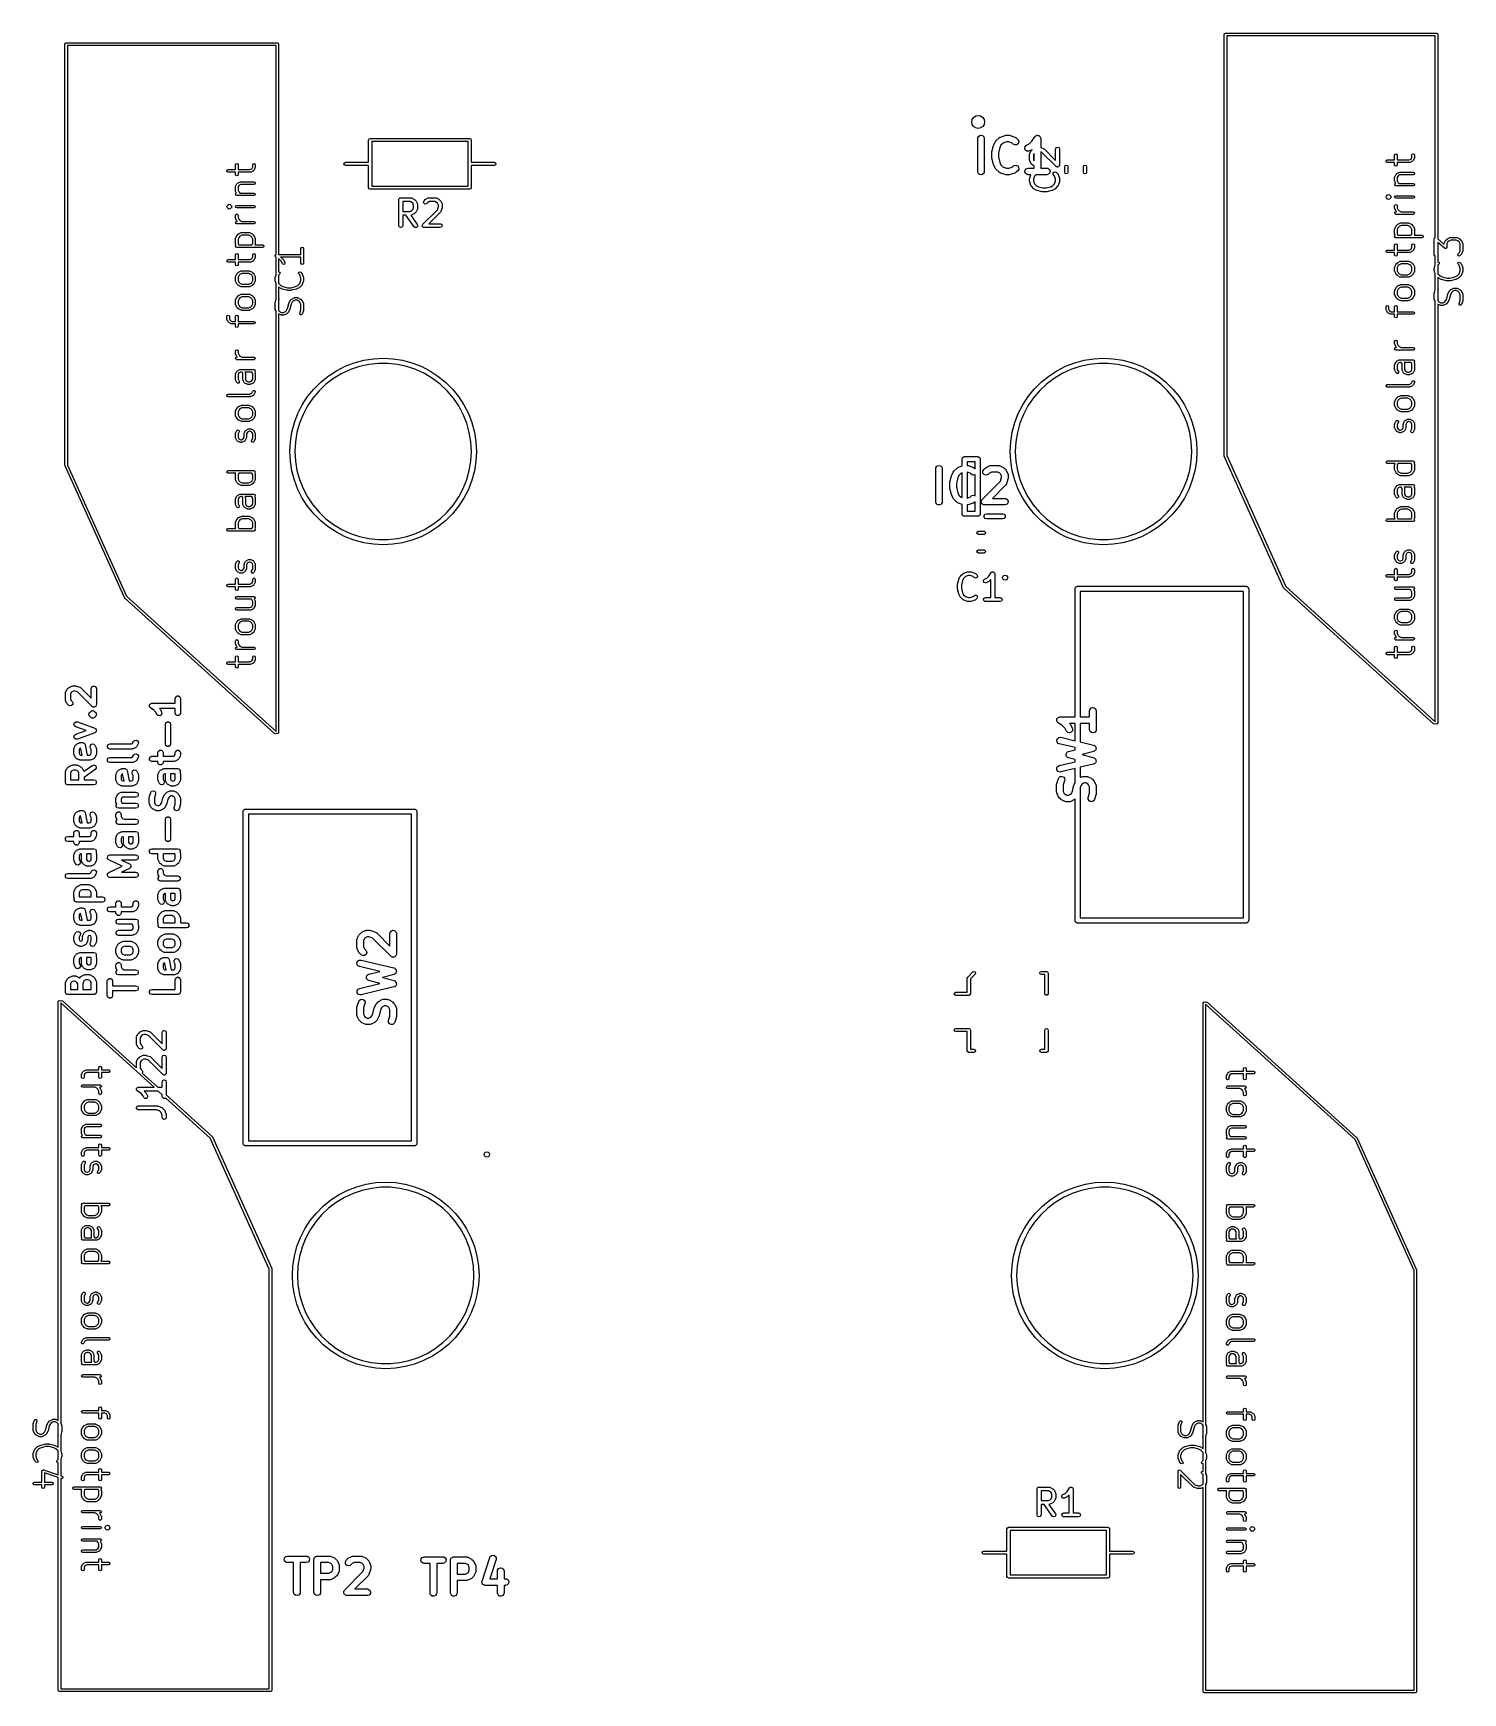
# Model space of a CAD drawing. Extents: x 16.9 to 72.1, y -78.3 to -14.2.
import ezdxf

# ---------------------------------------------------------------- set-up
doc = ezdxf.new("R2010")
doc.units = 0
doc.layers.add('BLACK', color=7, linetype='CONTINUOUS')

msp = doc.modelspace()

# ---------------------------------------------------------------- linework, layer by layer
at = {"layer": 'BLACK', "linetype": 'CONTINUOUS'}
for p, q in [((18.174, -14.658), (18.1886, -14.6226)), ((18.174, -30.914), (18.174, -14.658)), ((18.1886, -14.6226), (18.224, -14.608)), ((18.224, -14.608), (26.368, -14.608)), ((18.274, -14.708), (18.274, -30.9033)), ((26.318, -14.708), (18.274, -14.708)), ((26.318, -22.7787), (26.318, -14.708)), ((26.368, -14.608), (26.4034, -14.6226)), ((26.4034, -14.6226), (26.418, -14.658)), ((26.418, -14.658), (26.418, -22.7758)), ((62.906, -14.286), (62.9206, -14.2506)), ((62.906, -30.542), (62.906, -14.286)), ((62.9206, -14.2506), (62.956, -14.236)), ((62.956, -14.236), (71.1, -14.236)), ((63.006, -14.336), (63.006, -30.5313)), ((71.05, -14.336), (63.006, -14.336)), ((71.05, -22.1228), (71.05, -14.336)), ((71.1, -14.236), (71.1354, -14.2506)), ((71.1354, -14.2506), (71.15, -14.286)), ((71.15, -14.286), (71.15, -22.1781)), ((53.161, -17.661), (53.18, -17.5653)), ((53.18, -17.7567), (53.161, -17.661)), ((53.18, -17.5653), (53.2342, -17.4842)), ((53.2342, -17.8378), (53.18, -17.7567)), ((53.2342, -17.4842), (53.3153, -17.43)), ((53.3153, -17.892), (53.2342, -17.8378)), ((53.3153, -17.43), (53.411, -17.411)), ((53.411, -17.911), (53.3153, -17.892)), ((53.411, -17.411), (53.5067, -17.43)), ((53.5067, -17.892), (53.411, -17.911)), ((53.5067, -17.43), (53.5878, -17.4842)), ((53.5878, -17.8378), (53.5067, -17.892)), ((53.5878, -17.4842), (53.642, -17.5653)), ((53.642, -17.7567), (53.5878, -17.8378)), ((53.642, -17.5653), (53.661, -17.661)), ((53.661, -17.661), (53.642, -17.7567)), ((29.89, -18.36), (29.9076, -18.3176)), ((29.89, -19.22), (29.89, -18.36)), ((29.9076, -18.3176), (29.95, -18.3)), ((29.95, -18.3), (33.79, -18.3)), ((30.01, -18.42), (30.01, -20.14)), ((33.73, -18.42), (30.01, -18.42)), ((33.73, -20.14), (33.73, -18.42)), ((33.79, -18.3), (33.8324, -18.3176)), ((33.8324, -18.3176), (33.85, -18.36)), ((33.85, -18.36), (33.85, -19.22)), ((53.3942, -18.3035), (53.3994, -18.2677)), ((53.3942, -19.5735), (53.3942, -18.3035)), ((53.3994, -18.2677), (53.4381, -18.2075)), ((53.4381, -18.2075), (53.5032, -18.1778)), ((53.5032, -18.1778), (53.574, -18.188)), ((53.574, -18.188), (53.6281, -18.2349)), ((53.6281, -18.2349), (53.6482, -18.3035)), ((53.6482, -18.3035), (53.6482, -19.5735)), ((53.9423, -18.817), (54.0028, -18.5751)), ((54.0028, -18.5751), (54.0116, -18.5535)), ((54.0116, -18.5535), (54.0124, -18.5491)), ((54.0124, -18.5491), (54.0729, -18.4282)), ((54.0729, -18.4282), (54.0935, -18.3985)), ((54.0935, -18.3985), (54.0955, -18.3972)), ((54.0955, -18.3972), (54.0967, -18.3952)), ((54.0967, -18.3952), (54.2176, -18.2742)), ((54.2176, -18.2742), (54.2466, -18.2525)), ((54.2908, -18.5602), (54.2458, -18.6502)), ((54.2466, -18.2525), (54.2578, -18.2501)), ((54.2578, -18.2501), (54.2673, -18.2435)), ((54.2673, -18.2435), (54.4487, -18.183)), ((54.376, -18.475), (54.2908, -18.5602)), ((54.5095, -18.4305), (54.376, -18.475)), ((54.4487, -18.183), (54.4843, -18.1766)), ((54.4843, -18.1766), (54.4866, -18.1772)), ((54.4866, -18.1772), (54.4889, -18.1765)), ((54.4889, -18.1765), (54.6098, -18.1765)), ((54.5892, -18.4305), (54.5095, -18.4305)), ((54.7226, -18.475), (54.5892, -18.4305)), ((54.6098, -18.1765), (54.6456, -18.1817)), ((54.6456, -18.1817), (54.6476, -18.183)), ((54.6476, -18.183), (54.65, -18.183)), ((54.65, -18.183), (54.8314, -18.2435)), ((54.7619, -18.5143), (54.7226, -18.475)), ((54.8247, -18.5486), (54.7619, -18.5143)), ((54.8961, -18.5435), (54.8247, -18.5486)), ((54.8314, -18.2435), (54.8637, -18.2597)), ((54.8637, -18.2597), (54.8709, -18.2687)), ((54.8709, -18.2687), (54.881, -18.2742)), ((54.881, -18.2742), (54.9415, -18.3347)), ((54.9534, -18.5006), (54.8961, -18.5435)), ((54.9415, -18.3347), (54.9632, -18.3636)), ((54.9784, -18.4335), (54.9534, -18.5006)), ((54.9632, -18.3636), (54.9784, -18.4335)), ((55.2263, -18.6015), (55.2787, -18.5528)), ((55.2787, -18.5528), (55.3812, -18.5015)), ((55.3812, -18.5015), (55.4787, -18.404)), ((55.4787, -18.404), (55.5927, -18.2331)), ((55.5927, -18.2331), (55.6142, -18.2091)), ((55.6142, -18.2091), (55.6152, -18.2075)), ((55.6152, -18.2075), (55.6159, -18.2072)), ((55.6159, -18.2072), (55.6168, -18.2062)), ((55.6168, -18.2062), (55.6487, -18.1923)), ((55.6487, -18.1923), (55.6803, -18.1778)), ((55.6803, -18.1778), (55.6814, -18.178)), ((55.6814, -18.178), (55.6824, -18.1775)), ((55.6824, -18.1775), (55.7167, -18.1831)), ((55.7167, -18.1831), (55.7511, -18.188)), ((55.7511, -18.188), (55.752, -18.1887)), ((55.752, -18.1887), (55.7531, -18.1889)), ((55.7531, -18.1889), (55.7789, -18.2121)), ((55.7789, -18.2121), (55.8052, -18.2349)), ((55.8052, -18.2349), (55.8055, -18.2359)), ((55.8055, -18.2359), (55.8064, -18.2367)), ((55.8064, -18.2367), (55.8156, -18.2702)), ((55.8156, -18.2702), (55.8254, -18.3035)), ((55.8254, -18.3035), (55.8254, -18.6532)), ((53.9385, -18.8478), (53.9425, -18.8205)), ((53.9385, -19.0292), (53.9385, -18.8478)), ((53.9395, -19.0326), (53.9385, -19.0292)), ((53.9423, -19.06), (53.9395, -19.0326)), ((53.9425, -18.8205), (53.9423, -18.817)), ((54.0028, -19.3019), (53.9423, -19.06)), ((54.2458, -18.6502), (54.1925, -18.8634)), ((54.1925, -18.8634), (54.1925, -19.0136)), ((54.1925, -19.0136), (54.2458, -19.2268)), ((55.2086, -18.6709), (55.2263, -18.6015)), ((55.2312, -18.7388), (55.2086, -18.6709)), ((55.2869, -18.7837), (55.2312, -18.7388)), ((55.358, -18.7914), (55.2869, -18.7837)), ((55.3923, -18.78), (55.358, -18.7914)), ((55.4891, -18.7316), (55.3923, -18.78)), ((55.3986, -18.9008), (55.4031, -18.8751)), ((55.3986, -19.1389), (55.3986, -18.9008)), ((55.4002, -19.1431), (55.3986, -19.1389)), ((55.3991, -19.1474), (55.4002, -19.1431)), ((55.4065, -19.1724), (55.3991, -19.1474)), ((55.4031, -18.8751), (55.406, -18.8717)), ((55.406, -18.8717), (55.4065, -18.8672)), ((55.4065, -18.8672), (55.4542, -18.772)), ((55.4542, -19.2676), (55.4065, -19.1724)), ((55.4542, -18.772), (55.4675, -18.754)), ((55.4675, -18.754), (55.4682, -18.7525)), ((55.4682, -18.7525), (55.4891, -18.7316)), ((55.5714, -18.8729), (55.5486, -18.9185)), ((55.5486, -18.9185), (55.5486, -19.1212)), ((55.5486, -19.1212), (55.5714, -19.1667)), ((55.5714, -18.6706), (55.567, -18.675)), ((55.567, -18.675), (55.5714, -18.6728)), ((55.5714, -18.6728), (55.5714, -18.6706)), ((55.5714, -19.1667), (55.5714, -18.8729)), ((55.8254, -18.6532), (55.9259, -18.6868)), ((55.8617, -18.8235), (55.8254, -18.8114)), ((55.8254, -18.8114), (55.8254, -19.4465)), ((56.4206, -19.3824), (55.8617, -18.8235)), ((55.9259, -18.6868), (55.9488, -18.6992)), ((55.9488, -18.6992), (55.9512, -18.703)), ((55.9512, -18.703), (55.9552, -18.7049)), ((55.9552, -18.7049), (56.3986, -19.1483)), ((56.3986, -18.7103), (56.4031, -18.6846)), ((56.3986, -19.1483), (56.3986, -18.7103)), ((56.4031, -18.6846), (56.4361, -18.6453)), ((56.4361, -18.6453), (56.4866, -18.6364)), ((56.4866, -18.6364), (56.5311, -18.6621)), ((56.5311, -18.6621), (56.5486, -18.7103)), ((56.5486, -18.7103), (56.5486, -19.3293)), ((69.1496, -19.1779), (69.1643, -19.1425)), ((69.1643, -19.2133), (69.1496, -19.1779)), ((69.1643, -19.1425), (69.1996, -19.1279)), ((69.1996, -19.2279), (69.1643, -19.2133)), ((69.1996, -19.1279), (69.483, -19.1279)), ((69.483, -18.9398), (69.4976, -18.9044)), ((69.483, -19.1279), (69.483, -18.9398)), ((69.4976, -18.9044), (69.533, -18.8898)), ((69.533, -18.8898), (69.5683, -18.9044)), ((69.5683, -18.9044), (69.583, -18.9398)), ((69.583, -18.9398), (69.583, -19.1279)), ((69.583, -19.1279), (70.045, -19.1279)), ((70.045, -19.1279), (70.1147, -19.093)), ((70.1744, -19.175), (70.0791, -19.2226)), ((70.1147, -19.093), (70.1496, -19.0232)), ((70.1496, -18.9398), (70.1643, -18.9044)), ((70.1496, -19.0232), (70.1496, -18.9398)), ((70.1643, -18.9044), (70.1996, -18.8898)), ((70.1847, -19.163), (70.1744, -19.175)), ((70.1967, -19.1526), (70.1847, -19.163)), ((70.2443, -19.0574), (70.1967, -19.1526)), ((70.1996, -18.8898), (70.235, -18.9044)), ((70.235, -18.9044), (70.2496, -18.9398)), ((70.2452, -19.0458), (70.2443, -19.0574)), ((70.2496, -19.035), (70.2452, -19.0458)), ((70.2496, -18.9398), (70.2496, -19.035)), ((24.4176, -19.5499), (24.4323, -19.5145)), ((24.4323, -19.5853), (24.4176, -19.5499)), ((24.4323, -19.5145), (24.4676, -19.4999)), ((24.4676, -19.5999), (24.4323, -19.5853)), ((24.4676, -19.4999), (24.751, -19.4999)), ((24.751, -19.5999), (24.4676, -19.5999)), ((24.751, -19.3118), (24.7656, -19.2764)), ((24.751, -19.4999), (24.751, -19.3118)), ((24.751, -19.6928), (24.751, -19.5999)), ((24.7656, -19.7281), (24.751, -19.6928)), ((24.7656, -19.2764), (24.801, -19.2618)), ((24.801, -19.7428), (24.7656, -19.7281)), ((24.801, -19.2618), (24.8363, -19.2764)), ((24.8363, -19.7281), (24.801, -19.7428)), ((24.8363, -19.2764), (24.851, -19.3118)), ((24.851, -19.6928), (24.8363, -19.7281)), ((24.851, -19.3118), (24.851, -19.4999)), ((24.851, -19.4999), (25.313, -19.4999)), ((25.3248, -19.5999), (24.851, -19.5999)), ((24.851, -19.5999), (24.851, -19.6928)), ((25.313, -19.4999), (25.3827, -19.465)), ((25.3355, -19.5954), (25.3248, -19.5999)), ((25.3471, -19.5946), (25.3355, -19.5954)), ((25.4424, -19.547), (25.3471, -19.5946)), ((25.3827, -19.465), (25.4176, -19.3952)), ((25.4176, -19.3118), (25.4323, -19.2764)), ((25.4176, -19.3952), (25.4176, -19.3118)), ((25.4323, -19.2764), (25.4676, -19.2618)), ((25.4527, -19.535), (25.4424, -19.547)), ((25.4647, -19.5246), (25.4527, -19.535)), ((25.5123, -19.4294), (25.4647, -19.5246)), ((25.4676, -19.2618), (25.503, -19.2764)), ((25.503, -19.2764), (25.5176, -19.3118)), ((25.5132, -19.4178), (25.5123, -19.4294)), ((25.5176, -19.407), (25.5132, -19.4178)), ((25.5176, -19.3118), (25.5176, -19.407)), ((28.94, -19.28), (28.9576, -19.2376)), ((28.9576, -19.3224), (28.94, -19.28)), ((28.9576, -19.2376), (29, -19.22)), ((29, -19.34), (28.9576, -19.3224)), ((29, -19.22), (29.89, -19.22)), ((29.89, -19.34), (29, -19.34)), ((29.89, -20.2), (29.89, -19.34)), ((33.85, -19.22), (34.74, -19.22)), ((34.74, -19.34), (33.85, -19.34)), ((33.85, -19.34), (33.85, -20.2)), ((34.74, -19.22), (34.7824, -19.2376)), ((34.7824, -19.3224), (34.74, -19.34)), ((34.7824, -19.2376), (34.8, -19.28)), ((34.8, -19.28), (34.7824, -19.3224)), ((53.4144, -19.6422), (53.3942, -19.5735)), ((53.4685, -19.689), (53.4144, -19.6422)), ((53.5393, -19.6992), (53.4685, -19.689)), ((53.6044, -19.6695), (53.5393, -19.6992)), ((53.6431, -19.6093), (53.6044, -19.6695)), ((53.6482, -19.5735), (53.6431, -19.6093)), ((54.005, -19.3058), (54.0028, -19.3019)), ((54.0124, -19.3279), (54.005, -19.3058)), ((54.0729, -19.4489), (54.0124, -19.3279)), ((54.0745, -19.4506), (54.0729, -19.4489)), ((54.075, -19.453), (54.0745, -19.4506)), ((54.0967, -19.4819), (54.075, -19.453)), ((54.2176, -19.6029), (54.0967, -19.4819)), ((54.2277, -19.6084), (54.2176, -19.6029)), ((54.2349, -19.6173), (54.2277, -19.6084)), ((54.2673, -19.6335), (54.2349, -19.6173)), ((54.2458, -19.2268), (54.2909, -19.3169)), ((54.4487, -19.694), (54.2673, -19.6335)), ((54.2909, -19.3169), (54.376, -19.402)), ((54.376, -19.402), (54.5095, -19.4465)), ((54.4511, -19.6941), (54.4487, -19.694)), ((54.4531, -19.6954), (54.4511, -19.6941)), ((54.4889, -19.7005), (54.4531, -19.6954)), ((54.6098, -19.7005), (54.4889, -19.7005)), ((54.5095, -19.4465), (54.5892, -19.4465)), ((54.5892, -19.4465), (54.7226, -19.402)), ((54.6121, -19.6999), (54.6098, -19.7005)), ((54.6144, -19.7004), (54.6121, -19.6999)), ((54.65, -19.694), (54.6144, -19.7004)), ((54.8314, -19.6335), (54.65, -19.694)), ((54.7226, -19.402), (54.7619, -19.3628)), ((54.7619, -19.3628), (54.7908, -19.3411)), ((54.7908, -19.3411), (54.8608, -19.3259)), ((54.8409, -19.627), (54.8314, -19.6335)), ((54.8521, -19.6245), (54.8409, -19.627)), ((54.881, -19.6029), (54.8521, -19.6245)), ((54.8608, -19.3259), (54.9278, -19.3509)), ((54.9415, -19.5424), (54.881, -19.6029)), ((54.9278, -19.3509), (54.9707, -19.4082)), ((54.9758, -19.4796), (54.9415, -19.5424)), ((54.9707, -19.4082), (54.9758, -19.4796)), ((55.2098, -19.5916), (55.22, -19.5208)), ((55.2395, -19.6567), (55.2098, -19.5916)), ((55.22, -19.5208), (55.2669, -19.4667)), ((55.2997, -19.6954), (55.2395, -19.6567)), ((55.2669, -19.4667), (55.3355, -19.4465)), ((55.3355, -19.7005), (55.2997, -19.6954)), ((55.3355, -19.4465), (55.5714, -19.4465)), ((55.4454, -19.7005), (55.3355, -19.7005)), ((55.3986, -19.8531), (55.4025, -19.8311)), ((55.3986, -19.9484), (55.3986, -19.8531)), ((55.4025, -19.8294), (55.4454, -19.7005)), ((55.4025, -19.8311), (55.4025, -19.8294)), ((55.4553, -19.2688), (55.4542, -19.2676)), ((55.4682, -19.2871), (55.4553, -19.2688)), ((55.5158, -19.3347), (55.4682, -19.2871)), ((55.5623, -19.3564), (55.5158, -19.3347)), ((55.5868, -19.7508), (55.5486, -19.8653)), ((55.5714, -19.354), (55.5623, -19.3564)), ((55.5714, -19.4465), (55.5714, -19.354)), ((55.6219, -19.7157), (55.5868, -19.7508)), ((55.629, -19.7005), (55.6219, -19.7157)), ((56.0612, -19.7005), (55.629, -19.7005)), ((55.8254, -19.4465), (56.0612, -19.4465)), ((56.0612, -19.4465), (56.097, -19.4517)), ((56.1299, -19.6804), (56.0612, -19.7005)), ((56.097, -19.4517), (56.1572, -19.4904)), ((56.1768, -19.6263), (56.1299, -19.6804)), ((56.1572, -19.4904), (56.1869, -19.5555)), ((56.1869, -19.5555), (56.1768, -19.6263)), ((56.3059, -19.6433), (56.3354, -19.6012)), ((56.3104, -19.6944), (56.3059, -19.6433)), ((56.3253, -19.7157), (56.3104, -19.6944)), ((56.3604, -19.7508), (56.3253, -19.7157)), ((56.3354, -19.6012), (56.3849, -19.588)), ((56.3986, -19.8653), (56.3604, -19.7508)), ((56.3849, -19.588), (56.4314, -19.6096)), ((56.441, -19.3919), (56.4206, -19.3824)), ((56.4314, -19.6096), (56.479, -19.6573)), ((56.4606, -19.4032), (56.441, -19.3919)), ((56.464, -19.4026), (56.4606, -19.4032)), ((56.4671, -19.404), (56.464, -19.4026)), ((56.4889, -19.3982), (56.4671, -19.404)), ((56.479, -19.6573), (56.494, -19.6786)), ((56.5111, -19.3943), (56.4889, -19.3982)), ((56.494, -19.6786), (56.4944, -19.6831)), ((56.4944, -19.6831), (56.4972, -19.6866)), ((56.4972, -19.6866), (56.5448, -19.8294)), ((56.5133, -19.3917), (56.5111, -19.3943)), ((56.5166, -19.3908), (56.5133, -19.3917)), ((56.5296, -19.3723), (56.5166, -19.3908)), ((56.5441, -19.355), (56.5296, -19.3723)), ((56.5449, -19.3504), (56.5441, -19.355)), ((56.5448, -19.8294), (56.5481, -19.8516)), ((56.5461, -19.3487), (56.5449, -19.3504)), ((56.5486, -19.3293), (56.5458, -19.3455)), ((56.5458, -19.3455), (56.5461, -19.3487)), ((56.5481, -19.8516), (56.5486, -19.8531)), ((56.5486, -19.8531), (56.5486, -19.9484)), ((56.751, -19.3882), (56.7686, -19.3457)), ((56.751, -19.6038), (56.751, -19.3882)), ((56.7686, -19.6463), (56.751, -19.6038)), ((56.7686, -19.3457), (56.811, -19.3282)), ((56.811, -19.6638), (56.7686, -19.6463)), ((56.811, -19.3282), (56.8534, -19.3457)), ((56.8534, -19.6463), (56.811, -19.6638)), ((56.8534, -19.3457), (56.871, -19.3882)), ((56.871, -19.6038), (56.8534, -19.6463)), ((56.871, -19.3882), (56.871, -19.6038)), ((57.471, -19.3882), (57.4886, -19.3457)), ((57.471, -19.6038), (57.471, -19.3882)), ((57.4886, -19.6463), (57.471, -19.6038)), ((57.4886, -19.3457), (57.531, -19.3282)), ((57.531, -19.6638), (57.4886, -19.6463)), ((57.531, -19.3282), (57.5734, -19.3457)), ((57.5734, -19.6463), (57.531, -19.6638)), ((57.5734, -19.3457), (57.591, -19.3882)), ((57.591, -19.6038), (57.5734, -19.6463)), ((57.591, -19.3882), (57.591, -19.6038)), ((69.483, -19.2279), (69.1996, -19.2279)), ((69.483, -19.3208), (69.483, -19.2279)), ((69.4976, -19.3561), (69.483, -19.3208)), ((69.483, -19.7969), (69.4874, -19.7862)), ((69.483, -19.9398), (69.483, -19.7969)), ((69.4874, -19.7862), (69.4882, -19.7746)), ((69.4882, -19.7746), (69.5358, -19.6793)), ((69.533, -19.3708), (69.4976, -19.3561)), ((69.5683, -19.3561), (69.533, -19.3708)), ((69.5358, -19.6793), (69.5478, -19.669)), ((69.5478, -19.669), (69.5582, -19.657)), ((69.5582, -19.657), (69.6534, -19.6094)), ((69.583, -19.3208), (69.5683, -19.3561)), ((70.0568, -19.2279), (69.583, -19.2279)), ((69.583, -19.2279), (69.583, -19.3208)), ((69.6178, -19.739), (69.583, -19.8087)), ((69.583, -19.8087), (69.583, -19.928)), ((69.6876, -19.7041), (69.6178, -19.739)), ((69.6534, -19.6094), (69.6651, -19.6085)), ((69.6651, -19.6085), (69.6758, -19.6041)), ((69.6758, -19.6041), (70.1996, -19.6041)), ((70.1996, -19.7041), (69.6876, -19.7041)), ((70.0675, -19.2234), (70.0568, -19.2279)), ((70.0791, -19.2226), (70.0675, -19.2234)), ((70.1996, -19.6041), (70.235, -19.6187)), ((70.235, -19.6894), (70.1996, -19.7041)), ((70.235, -19.6187), (70.2496, -19.6541)), ((70.2496, -19.6541), (70.235, -19.6894)), ((24.751, -20.1689), (24.7554, -20.1582)), ((24.751, -20.3118), (24.751, -20.1689)), ((24.7554, -20.3226), (24.751, -20.3118)), ((24.751, -20.4547), (24.7656, -20.4193)), ((24.7656, -20.49), (24.751, -20.4547)), ((24.7554, -20.1582), (24.7562, -20.1466)), ((24.7562, -20.3342), (24.7554, -20.3226)), ((24.7562, -20.1466), (24.8038, -20.0513)), ((24.7931, -20.4079), (24.7562, -20.3342)), ((24.7656, -20.4193), (24.7931, -20.4079)), ((24.801, -20.5047), (24.7656, -20.49)), ((24.8038, -20.0513), (24.8158, -20.041)), ((24.8158, -20.041), (24.8262, -20.029)), ((24.8262, -20.029), (24.9214, -19.9814)), ((24.8858, -20.111), (24.851, -20.1807)), ((24.851, -20.1807), (24.851, -20.3)), ((24.851, -20.3), (24.8897, -20.3774)), ((24.9556, -20.0761), (24.8858, -20.111)), ((24.8897, -20.3774), (24.9169, -20.4047)), ((24.9169, -20.4047), (25.4676, -20.4047)), ((24.9214, -19.9814), (24.9331, -19.9805)), ((24.9331, -19.9805), (24.9438, -19.9761)), ((24.9438, -19.9761), (25.4676, -19.9761)), ((25.4676, -20.0761), (24.9556, -20.0761)), ((25.4676, -19.9761), (25.503, -19.9907)), ((25.503, -20.0614), (25.4676, -20.0761)), ((25.4676, -20.4047), (25.503, -20.4193)), ((25.503, -20.49), (25.4676, -20.5047)), ((25.503, -19.9907), (25.5176, -20.0261)), ((25.5176, -20.0261), (25.503, -20.0614)), ((25.503, -20.4193), (25.5176, -20.4547)), ((25.5176, -20.4547), (25.503, -20.49)), ((29.9076, -20.2424), (29.89, -20.2)), ((29.95, -20.26), (29.9076, -20.2424)), ((33.79, -20.26), (29.95, -20.26)), ((30.01, -20.14), (33.73, -20.14)), ((33.8324, -20.2424), (33.79, -20.26)), ((33.85, -20.2), (33.8324, -20.2424)), ((55.3992, -19.9499), (55.3986, -19.9484)), ((55.4025, -19.9721), (55.3992, -19.9499)), ((55.4501, -20.115), (55.4025, -19.9721)), ((55.4529, -20.1185), (55.4501, -20.115)), ((55.4533, -20.1229), (55.4529, -20.1185)), ((55.4682, -20.1443), (55.4533, -20.1229)), ((55.5634, -20.2395), (55.4682, -20.1443)), ((55.5486, -19.8653), (55.5486, -19.9362)), ((55.5486, -19.9362), (55.5868, -20.0507)), ((55.5649, -20.2402), (55.5634, -20.2395)), ((55.5829, -20.2536), (55.5649, -20.2402)), ((55.6782, -20.3012), (55.5829, -20.2536)), ((55.5868, -20.0507), (55.6609, -20.1248)), ((55.6609, -20.1248), (55.7379, -20.1633)), ((55.6817, -20.3016), (55.6782, -20.3012)), ((55.6935, -20.3069), (55.6817, -20.3016)), ((55.884, -20.3545), (55.6935, -20.3069)), ((55.7379, -20.1633), (55.9114, -20.2067)), ((55.8874, -20.3541), (55.884, -20.3545)), ((55.9022, -20.3567), (55.8874, -20.3541)), ((56.045, -20.3567), (55.9022, -20.3567)), ((55.9114, -20.2067), (56.0358, -20.2067)), ((56.0358, -20.2067), (56.2093, -20.1633)), ((56.0483, -20.3555), (56.045, -20.3567)), ((56.0632, -20.3545), (56.0483, -20.3555)), ((56.2537, -20.3069), (56.0632, -20.3545)), ((56.2093, -20.1633), (56.2863, -20.1248)), ((56.2567, -20.3049), (56.2537, -20.3069)), ((56.2691, -20.3012), (56.2567, -20.3049)), ((56.3643, -20.2536), (56.2691, -20.3012)), ((56.2863, -20.1248), (56.3604, -20.0507)), ((56.3604, -20.0507), (56.3986, -19.9362)), ((56.3654, -20.2524), (56.3643, -20.2536)), ((56.3838, -20.2395), (56.3654, -20.2524)), ((56.479, -20.1443), (56.3838, -20.2395)), ((56.3986, -19.9362), (56.3986, -19.8653)), ((56.4809, -20.1402), (56.479, -20.1443)), ((56.4847, -20.1379), (56.4809, -20.1402)), ((56.4972, -20.115), (56.4847, -20.1379)), ((56.5448, -19.9721), (56.4972, -20.115)), ((56.5486, -19.9484), (56.5447, -19.9705)), ((56.5447, -19.9705), (56.5448, -19.9721)), ((69.1643, -20.5235), (69.2119, -20.4759)), ((69.2119, -20.4759), (69.2222, -20.4716)), ((69.2222, -20.4716), (69.2472, -20.4612)), ((69.2472, -20.4612), (69.2826, -20.4759)), ((69.2826, -20.4759), (69.3302, -20.5235)), ((69.4874, -19.9506), (69.483, -19.9398)), ((69.483, -20.0827), (69.4976, -20.0473)), ((69.4976, -20.118), (69.483, -20.0827)), ((69.4882, -19.9622), (69.4874, -19.9506)), ((69.5251, -20.0359), (69.4882, -19.9622)), ((69.4976, -20.0473), (69.5251, -20.0359)), ((69.533, -20.1327), (69.4976, -20.118)), ((70.1996, -20.1327), (69.533, -20.1327)), ((69.583, -19.928), (69.6217, -20.0054)), ((69.6217, -20.0054), (69.6489, -20.0327)), ((69.6489, -20.0327), (70.1996, -20.0327)), ((70.1996, -20.0327), (70.235, -20.0473)), ((70.235, -20.118), (70.1996, -20.1327)), ((70.235, -20.0473), (70.2496, -20.0827)), ((70.2496, -20.0827), (70.235, -20.118)), ((24.4176, -20.9309), (24.4323, -20.8955)), ((24.4323, -20.9662), (24.4176, -20.9309)), ((24.4323, -20.8955), (24.4799, -20.8479)), ((24.4799, -21.0138), (24.4323, -20.9662)), ((24.4799, -20.8479), (24.4902, -20.8436)), ((24.4902, -21.0181), (24.4799, -21.0138)), ((24.4902, -20.8436), (24.5152, -20.8332)), ((24.5152, -21.0285), (24.4902, -21.0181)), ((24.5152, -20.8332), (24.5506, -20.8479)), ((24.5506, -21.0138), (24.5152, -21.0285)), ((24.5506, -20.8479), (24.5982, -20.8955)), ((24.5982, -20.9662), (24.5506, -21.0138)), ((24.5982, -20.8955), (24.5982, -20.8955)), ((24.5982, -20.8955), (24.6129, -20.9309)), ((24.6025, -20.9559), (24.5982, -20.9662)), ((24.6129, -20.9309), (24.6025, -20.9559)), ((24.751, -20.9309), (24.7656, -20.8955)), ((24.7656, -20.9662), (24.751, -20.9309)), ((24.7656, -20.8955), (24.801, -20.8809)), ((24.801, -20.9809), (24.7656, -20.9662)), ((25.4676, -20.5047), (24.801, -20.5047)), ((24.801, -20.8809), (25.4676, -20.8809)), ((25.4676, -20.9809), (24.801, -20.9809)), ((25.4676, -20.8809), (25.503, -20.8955)), ((25.503, -20.9662), (25.4676, -20.9809)), ((25.503, -20.8955), (25.5176, -20.9309)), ((25.5176, -20.9309), (25.503, -20.9662)), ((31.0569, -20.6626), (31.0586, -20.6529)), ((31.0569, -21.6626), (31.0569, -20.6626)), ((31.058, -20.6496), (31.0597, -20.6467)), ((31.0586, -20.6529), (31.058, -20.6496)), ((31.0597, -20.6467), (31.0614, -20.637)), ((31.0614, -20.637), (31.074, -20.622)), ((31.074, -20.622), (31.0837, -20.6052)), ((31.0837, -20.6052), (31.0901, -20.6029)), ((31.0901, -20.6029), (31.0944, -20.5977)), ((31.0944, -20.5977), (31.1136, -20.5943)), ((31.1136, -20.5943), (31.1319, -20.5876)), ((31.1319, -20.5876), (31.5129, -20.5876)), ((31.4952, -20.7376), (31.2069, -20.7376)), ((31.2069, -20.7376), (31.2069, -21.1114)), ((31.2069, -21.1114), (31.4952, -21.1114)), ((31.5637, -20.7719), (31.4952, -20.7376)), ((31.4952, -21.1114), (31.5637, -21.0772)), ((31.5129, -20.5876), (31.5385, -20.5921)), ((31.5385, -20.5921), (31.5419, -20.595)), ((31.5419, -20.595), (31.5464, -20.5955)), ((31.5464, -20.5955), (31.6416, -20.6432)), ((31.5941, -20.8023), (31.5637, -20.7719)), ((31.5637, -21.0772), (31.5941, -21.0468)), ((31.6283, -20.8708), (31.5941, -20.8023)), ((31.5941, -21.0468), (31.6283, -20.9782)), ((31.6283, -20.9782), (31.6283, -20.8708)), ((31.6416, -20.6432), (31.6596, -20.6565)), ((31.6596, -20.6565), (31.6611, -20.6572)), ((31.6611, -20.6572), (31.7087, -20.7048)), ((31.7087, -20.7048), (31.7216, -20.7232)), ((31.7228, -21.1247), (31.7094, -21.1427)), ((31.7216, -20.7232), (31.7228, -20.7243)), ((31.7228, -20.7243), (31.7704, -20.8196)), ((31.7704, -21.0295), (31.7228, -21.1247)), ((31.7704, -20.8196), (31.7778, -20.8445)), ((31.7709, -21.025), (31.7704, -21.0295)), ((31.7738, -21.0216), (31.7709, -21.025)), ((31.7783, -20.996), (31.7738, -21.0216)), ((31.7778, -20.8445), (31.7768, -20.8489)), ((31.7768, -20.8489), (31.7783, -20.8531)), ((31.7783, -20.8531), (31.7783, -20.996)), ((31.9836, -21.6096), (32.5425, -21.0507)), ((32.0096, -20.7513), (32.0313, -20.7048)), ((32.0228, -20.8009), (32.0096, -20.7513)), ((32.0649, -20.8303), (32.0228, -20.8009)), ((32.0313, -20.7048), (32.0789, -20.6572)), ((32.116, -20.8258), (32.0649, -20.8303)), ((32.0789, -20.6572), (32.0972, -20.6443)), ((32.0972, -20.6443), (32.0984, -20.6432)), ((32.0984, -20.6432), (32.1936, -20.5955)), ((32.1373, -20.8109), (32.116, -20.8258)), ((32.1763, -20.7719), (32.1373, -20.8109)), ((32.2448, -20.7376), (32.1763, -20.7719)), ((32.1936, -20.5955), (32.2186, -20.5881)), ((32.2186, -20.5881), (32.2229, -20.5892)), ((32.2229, -20.5892), (32.2271, -20.5876)), ((32.2271, -20.5876), (32.4652, -20.5876)), ((32.4475, -20.7376), (32.2448, -20.7376)), ((32.516, -20.7719), (32.4475, -20.7376)), ((32.4652, -20.5876), (32.4909, -20.5921)), ((32.4909, -20.5921), (32.4943, -20.595)), ((32.4943, -20.595), (32.4988, -20.5955)), ((32.4988, -20.5955), (32.594, -20.6432)), ((32.5465, -20.8023), (32.516, -20.7719)), ((32.5425, -21.0507), (32.5807, -20.9362)), ((32.5807, -20.8708), (32.5465, -20.8023)), ((32.5807, -20.9362), (32.5807, -20.8708)), ((32.594, -20.6432), (32.612, -20.6565)), ((32.612, -20.6565), (32.6135, -20.6572)), ((32.6135, -20.6572), (32.6611, -20.7048)), ((32.6611, -20.7048), (32.674, -20.7232)), ((32.6792, -21.1149), (32.6668, -21.1378)), ((32.674, -20.7232), (32.6752, -20.7243)), ((32.6752, -20.7243), (32.7228, -20.8196)), ((32.7269, -20.9721), (32.6792, -21.1149)), ((32.7228, -20.8196), (32.7302, -20.8445)), ((32.7307, -20.9483), (32.7268, -20.9704)), ((32.7268, -20.9704), (32.7269, -20.9721)), ((32.7302, -20.8445), (32.7292, -20.8489)), ((32.7292, -20.8489), (32.7307, -20.8531)), ((32.7307, -20.8531), (32.7307, -20.9483)), ((69.1496, -20.5589), (69.1643, -20.5235)), ((69.1643, -20.5942), (69.1496, -20.5589)), ((69.2119, -20.6418), (69.1643, -20.5942)), ((69.2222, -20.6461), (69.2119, -20.6418)), ((69.2472, -20.6565), (69.2222, -20.6461)), ((69.2826, -20.6418), (69.2472, -20.6565)), ((69.3302, -20.5942), (69.2826, -20.6418)), ((69.3302, -20.5235), (69.3302, -20.5235)), ((69.3302, -20.5235), (69.3449, -20.5589)), ((69.3345, -20.5839), (69.3302, -20.5942)), ((69.3449, -20.5589), (69.3345, -20.5839)), ((69.483, -20.5589), (69.4976, -20.5235)), ((69.4976, -20.5942), (69.483, -20.5589)), ((69.483, -20.8922), (69.4976, -20.8568)), ((69.483, -20.9874), (69.483, -20.8922)), ((69.4874, -20.9982), (69.483, -20.9874)), ((69.4882, -21.0098), (69.4874, -20.9982)), ((69.5358, -21.105), (69.4882, -21.0098)), ((69.4976, -20.5235), (69.533, -20.5089)), ((69.533, -20.6089), (69.4976, -20.5942)), ((69.4976, -20.8568), (69.533, -20.8422)), ((69.4976, -21.1425), (69.533, -21.1279)), ((69.533, -20.5089), (70.1996, -20.5089)), ((70.1996, -20.6089), (69.533, -20.6089)), ((69.533, -20.8422), (69.5683, -20.8568)), ((69.533, -21.1279), (69.5551, -21.1279)), ((69.5421, -21.1104), (69.5358, -21.105)), ((69.5452, -21.118), (69.5421, -21.1104)), ((69.5551, -21.1279), (69.5452, -21.118)), ((69.5683, -20.8568), (69.583, -20.8922)), ((69.583, -20.8922), (69.583, -20.9756)), ((69.583, -20.9756), (69.6217, -21.053)), ((69.6217, -21.053), (69.6578, -21.0892)), ((69.6578, -21.0892), (69.7352, -21.1279)), ((69.7352, -21.1279), (70.1996, -21.1279)), ((70.1996, -20.5089), (70.235, -20.5235)), ((70.235, -20.5942), (70.1996, -20.6089)), ((70.1996, -21.1279), (70.235, -21.1425)), ((70.235, -20.5235), (70.2496, -20.5589)), ((70.2496, -20.5589), (70.235, -20.5942)), ((24.751, -21.2642), (24.7656, -21.2288)), ((24.751, -21.3594), (24.751, -21.2642)), ((24.7554, -21.3702), (24.751, -21.3594)), ((24.751, -21.5499), (24.7656, -21.5145)), ((24.7656, -21.5853), (24.751, -21.5499)), ((24.7562, -21.3818), (24.7554, -21.3702)), ((24.8038, -21.477), (24.7562, -21.3818)), ((24.7656, -21.2288), (24.801, -21.2142)), ((24.7656, -21.5145), (24.801, -21.4999)), ((24.801, -21.5999), (24.7656, -21.5853)), ((24.801, -21.2142), (24.8363, -21.2288)), ((24.801, -21.4999), (24.8231, -21.4999)), ((25.4676, -21.5999), (24.801, -21.5999)), ((24.8101, -21.4824), (24.8038, -21.477)), ((24.8132, -21.49), (24.8101, -21.4824)), ((24.8231, -21.4999), (24.8132, -21.49)), ((24.8363, -21.2288), (24.851, -21.2642)), ((24.851, -21.2642), (24.851, -21.3476)), ((24.851, -21.3476), (24.8897, -21.425)), ((24.8897, -21.425), (24.9258, -21.4612)), ((24.9258, -21.4612), (25.0032, -21.4999)), ((25.0032, -21.4999), (25.4676, -21.4999)), ((25.4676, -21.4999), (25.503, -21.5145)), ((25.503, -21.5853), (25.4676, -21.5999)), ((25.503, -21.5145), (25.5176, -21.5499)), ((25.5176, -21.5499), (25.503, -21.5853)), ((31.0745, -21.7108), (31.0569, -21.6626)), ((31.1189, -21.7365), (31.0745, -21.7108)), ((31.1694, -21.7276), (31.1189, -21.7365)), ((31.2024, -21.6883), (31.1694, -21.7276)), ((31.2069, -21.6626), (31.2024, -21.6883)), ((31.331, -21.2614), (31.2069, -21.2614)), ((31.2069, -21.2614), (31.2069, -21.6626)), ((31.6419, -21.7056), (31.331, -21.2614)), ((31.5171, -21.2599), (31.5138, -21.2611)), ((31.5138, -21.2611), (31.7648, -21.6196)), ((31.5214, -21.2609), (31.5171, -21.2599)), ((31.5464, -21.2535), (31.5214, -21.2609)), ((31.6416, -21.2059), (31.5464, -21.2535)), ((31.6428, -21.2047), (31.6416, -21.2059)), ((31.6839, -21.7351), (31.6419, -21.7056)), ((31.6611, -21.1918), (31.6428, -21.2047)), ((31.7087, -21.1442), (31.6611, -21.1918)), ((31.735, -21.7306), (31.6839, -21.7351)), ((31.7094, -21.1427), (31.7087, -21.1442)), ((31.7713, -21.6943), (31.735, -21.7306)), ((31.7648, -21.6196), (31.7758, -21.6432)), ((31.7758, -21.6432), (31.7713, -21.6943)), ((31.962, -21.6561), (31.9634, -21.653)), ((31.9678, -21.6779), (31.962, -21.6561)), ((31.9628, -21.6496), (31.9741, -21.63)), ((31.9634, -21.653), (31.9628, -21.6496)), ((31.9717, -21.7001), (31.9678, -21.6779)), ((31.9743, -21.7023), (31.9717, -21.7001)), ((31.9741, -21.63), (31.9836, -21.6096)), ((31.9752, -21.7056), (31.9743, -21.7023)), ((31.9937, -21.7186), (31.9752, -21.7056)), ((32.011, -21.7331), (31.9937, -21.7186)), ((32.0156, -21.7339), (32.011, -21.7331)), ((32.0173, -21.7351), (32.0156, -21.7339)), ((32.0205, -21.7348), (32.0173, -21.7351)), ((32.0367, -21.7376), (32.0205, -21.7348)), ((32.6557, -21.7376), (32.0367, -21.7376)), ((32.6611, -21.1442), (32.2177, -21.5876)), ((32.2177, -21.5876), (32.6557, -21.5876)), ((32.6557, -21.5876), (32.6814, -21.5921)), ((32.7039, -21.7201), (32.6557, -21.7376)), ((32.663, -21.1402), (32.6611, -21.1442)), ((32.6668, -21.1378), (32.663, -21.1402)), ((32.6814, -21.5921), (32.7207, -21.6251)), ((32.7296, -21.6756), (32.7039, -21.7201)), ((32.7207, -21.6251), (32.7296, -21.6756)), ((69.483, -21.1779), (69.4976, -21.1425)), ((69.4976, -21.2133), (69.483, -21.1779)), ((69.4874, -21.7862), (69.4882, -21.7746)), ((69.4882, -21.7746), (69.5358, -21.6793)), ((69.533, -21.2279), (69.4976, -21.2133)), ((70.1996, -21.2279), (69.533, -21.2279)), ((69.5358, -21.6793), (69.5421, -21.674)), ((69.5421, -21.674), (69.5452, -21.6664)), ((69.5452, -21.6664), (69.5928, -21.6187)), ((69.6217, -21.7313), (69.583, -21.8087)), ((69.5928, -21.6187), (69.6004, -21.6156)), ((69.6004, -21.6156), (69.6058, -21.6094)), ((69.6058, -21.6094), (69.7011, -21.5617)), ((69.6578, -21.6952), (69.6217, -21.7313)), ((69.7352, -21.6565), (69.6578, -21.6952)), ((69.7011, -21.5617), (69.7127, -21.5609)), ((69.7127, -21.5609), (69.7234, -21.5565)), ((69.7234, -21.5565), (70.0091, -21.5565)), ((69.9973, -21.6565), (69.7352, -21.6565)), ((70.0748, -21.6952), (69.9973, -21.6565)), ((70.0091, -21.5565), (70.0199, -21.5609)), ((70.0199, -21.5609), (70.0315, -21.5617)), ((70.0315, -21.5617), (70.1267, -21.6094)), ((70.1109, -21.7313), (70.0748, -21.6952)), ((70.1496, -21.8087), (70.1109, -21.7313)), ((70.1267, -21.6094), (70.1321, -21.6156)), ((70.1321, -21.6156), (70.1397, -21.6187)), ((70.1397, -21.6187), (70.1874, -21.6664)), ((70.1874, -21.6664), (70.1905, -21.674)), ((70.1905, -21.674), (70.1967, -21.6793)), ((70.1967, -21.6793), (70.2443, -21.7746)), ((70.235, -21.2133), (70.1996, -21.2279)), ((70.235, -21.1425), (70.2496, -21.1779)), ((70.2496, -21.1779), (70.235, -21.2133)), ((70.2443, -21.7746), (70.2452, -21.7862)), ((24.751, -22.1689), (24.7554, -22.1582)), ((24.751, -22.3594), (24.751, -22.1689)), ((24.7554, -22.3702), (24.751, -22.3594)), ((24.7554, -22.1582), (24.7562, -22.1466)), ((24.7562, -22.3818), (24.7554, -22.3702)), ((24.7562, -22.1466), (24.8038, -22.0513)), ((24.7734, -22.4161), (24.7562, -22.3818)), ((24.7656, -22.4193), (24.7734, -22.4161)), ((24.8038, -22.0513), (24.8101, -22.046)), ((24.8101, -22.046), (24.8132, -22.0384)), ((24.8132, -22.0384), (24.8608, -21.9907)), ((24.8897, -22.1033), (24.851, -22.1807)), ((24.851, -22.1807), (24.851, -22.3476)), ((24.851, -22.3476), (24.8795, -22.4047)), ((24.8608, -21.9907), (24.8684, -21.9876)), ((24.8684, -21.9876), (24.8738, -21.9814)), ((24.8738, -21.9814), (24.9691, -21.9337)), ((24.8795, -22.4047), (25.3891, -22.4047)), ((24.9258, -22.0672), (24.8897, -22.1033)), ((25.0032, -22.0285), (24.9258, -22.0672)), ((24.9691, -21.9337), (24.9807, -21.9329)), ((24.9807, -21.9329), (24.9914, -21.9285)), ((24.9914, -21.9285), (25.2771, -21.9285)), ((25.2653, -22.0285), (25.0032, -22.0285)), ((25.3428, -22.0672), (25.2653, -22.0285)), ((25.2771, -21.9285), (25.2879, -21.9329)), ((25.2879, -21.9329), (25.2995, -21.9337)), ((25.2995, -21.9337), (25.3947, -21.9814)), ((25.3789, -22.1033), (25.3428, -22.0672)), ((25.4176, -22.1807), (25.3789, -22.1033)), ((25.3891, -22.4047), (25.4176, -22.3476)), ((25.3947, -21.9814), (25.4001, -21.9876)), ((25.4001, -21.9876), (25.4077, -21.9907)), ((25.4077, -21.9907), (25.4554, -22.0384)), ((25.4176, -22.3476), (25.4176, -22.1807)), ((25.4554, -22.0384), (25.4585, -22.046)), ((25.4585, -22.046), (25.4647, -22.0513)), ((25.4647, -22.0513), (25.5123, -22.1466)), ((25.5123, -22.3818), (25.5009, -22.4047)), ((25.5009, -22.4047), (25.801, -22.4047)), ((25.5123, -22.1466), (25.5132, -22.1582)), ((25.5132, -22.3702), (25.5123, -22.3818)), ((25.5132, -22.1582), (25.5176, -22.1689)), ((25.5176, -22.3594), (25.5132, -22.3702)), ((25.5176, -22.1689), (25.5176, -22.3594)), ((25.801, -22.4047), (25.8363, -22.4193)), ((69.483, -21.7969), (69.4874, -21.7862)), ((69.483, -21.9874), (69.483, -21.7969)), ((69.4874, -21.9982), (69.483, -21.9874)), ((69.483, -22.0827), (69.4976, -22.0473)), ((69.4976, -22.118), (69.483, -22.0827)), ((69.483, -22.416), (69.4976, -22.3806)), ((69.483, -22.6041), (69.483, -22.416)), ((69.4882, -22.0098), (69.4874, -21.9982)), ((69.5054, -22.0441), (69.4882, -22.0098)), ((69.4976, -22.0473), (69.5054, -22.0441)), ((69.533, -22.1327), (69.4976, -22.118)), ((69.4976, -22.3806), (69.533, -22.366)), ((70.533, -22.1327), (69.533, -22.1327)), ((69.533, -22.366), (69.5683, -22.3806)), ((69.5683, -22.3806), (69.583, -22.416)), ((69.583, -21.8087), (69.583, -21.9756)), ((69.583, -21.9756), (69.6115, -22.0327)), ((69.583, -22.416), (69.583, -22.6041)), ((69.6115, -22.0327), (70.1211, -22.0327)), ((70.1211, -22.0327), (70.1496, -21.9756)), ((70.1496, -21.9756), (70.1496, -21.8087)), ((70.1496, -22.416), (70.1643, -22.3806)), ((70.1496, -22.4994), (70.1496, -22.416)), ((70.1643, -22.3806), (70.1996, -22.366)), ((70.1996, -22.366), (70.235, -22.3806)), ((70.2443, -22.0098), (70.2329, -22.0327)), ((70.2329, -22.0327), (70.533, -22.0327)), ((70.235, -22.3806), (70.2496, -22.416)), ((70.2452, -21.9982), (70.2443, -22.0098)), ((70.2452, -21.7862), (70.2496, -21.7969)), ((70.2496, -21.9874), (70.2452, -21.9982)), ((70.2496, -21.7969), (70.2496, -21.9874)), ((70.2496, -22.416), (70.2496, -22.5112)), ((70.533, -22.0327), (70.5683, -22.0473)), ((70.5683, -22.118), (70.533, -22.1327)), ((70.5683, -22.0473), (70.583, -22.0827)), ((70.583, -22.0827), (70.5683, -22.118)), ((71.0126, -22.1681), (71.0194, -22.1518)), ((71.0126, -22.7871), (71.0126, -22.1681)), ((71.0194, -22.1518), (71.025, -22.1352)), ((71.025, -22.1352), (71.0266, -22.1344)), ((71.0266, -22.1344), (71.0273, -22.1327)), ((71.0273, -22.1327), (71.0435, -22.126)), ((71.0435, -22.126), (71.05, -22.1228)), ((71.15, -22.1781), (71.3936, -22.3912)), ((71.4106, -22.5391), (71.15, -22.311)), ((71.15, -22.311), (71.15, -23.0737)), ((71.3936, -22.3586), (71.398, -22.3478)), ((71.3936, -22.3912), (71.3936, -22.3586)), ((71.398, -22.3478), (71.3988, -22.3362)), ((71.3988, -22.3362), (71.4465, -22.241)), ((71.4465, -22.241), (71.4527, -22.2356)), ((71.4527, -22.2356), (71.4558, -22.228)), ((71.4558, -22.228), (71.5035, -22.1804)), ((71.5323, -22.2929), (71.4936, -22.3704)), ((71.4936, -22.3704), (71.4936, -22.5014)), ((71.5035, -22.1804), (71.5111, -22.1772)), ((71.5111, -22.1772), (71.5164, -22.171)), ((71.5164, -22.171), (71.6117, -22.1234)), ((71.5684, -22.2568), (71.5323, -22.2929)), ((71.6459, -22.2181), (71.5684, -22.2568)), ((71.6117, -22.1234), (71.6233, -22.1225)), ((71.6233, -22.1225), (71.634, -22.1181)), ((71.634, -22.1181), (71.8721, -22.1181)), ((71.8603, -22.2181), (71.6459, -22.2181)), ((71.9378, -22.2568), (71.8603, -22.2181)), ((71.8721, -22.1181), (71.8829, -22.1225)), ((71.8829, -22.1225), (71.8945, -22.1234)), ((71.8945, -22.1234), (71.9897, -22.171)), ((71.9739, -22.293), (71.9378, -22.2568)), ((72.0126, -22.3704), (71.9739, -22.293)), ((71.9897, -22.171), (71.9951, -22.1772)), ((71.9951, -22.1772), (72.0027, -22.1804)), ((72.0027, -22.1804), (72.0504, -22.228)), ((72.0126, -22.6325), (72.0126, -22.3704)), ((72.0504, -22.228), (72.0535, -22.2356)), ((72.0535, -22.2356), (72.0597, -22.241)), ((72.0597, -22.241), (72.1073, -22.3362)), ((72.1073, -22.3362), (72.1082, -22.3478)), ((72.1082, -22.3478), (72.1126, -22.3586)), ((72.1126, -22.3586), (72.1126, -22.6443)), ((24.4176, -23.0261), (24.4323, -22.9907)), ((24.4323, -23.0614), (24.4176, -23.0261)), ((24.4323, -22.9907), (24.4676, -22.9761)), ((24.4676, -22.9761), (24.751, -22.9761)), ((24.751, -22.4547), (24.7656, -22.4193)), ((24.7656, -22.49), (24.751, -22.4547)), ((24.751, -22.788), (24.7656, -22.7526)), ((24.751, -22.9761), (24.751, -22.788)), ((24.801, -22.5047), (24.7656, -22.49)), ((24.7656, -22.7526), (24.801, -22.738)), ((25.801, -22.5047), (24.801, -22.5047)), ((24.801, -22.738), (24.8363, -22.7526)), ((24.8363, -22.7526), (24.851, -22.788)), ((24.851, -22.788), (24.851, -22.9761)), ((24.851, -22.9761), (25.313, -22.9761)), ((25.313, -22.9761), (25.3827, -22.9412)), ((25.4424, -23.0232), (25.3471, -23.0708)), ((25.3827, -22.9412), (25.4176, -22.8714)), ((25.4176, -22.788), (25.4323, -22.7526)), ((25.4176, -22.8714), (25.4176, -22.788)), ((25.4323, -22.7526), (25.4676, -22.738)), ((25.4527, -23.0112), (25.4424, -23.0232)), ((25.4647, -23.0008), (25.4527, -23.0112)), ((25.5123, -22.9056), (25.4647, -23.0008)), ((25.4676, -22.738), (25.503, -22.7526)), ((25.503, -22.7526), (25.5176, -22.788)), ((25.5132, -22.894), (25.5123, -22.9056)), ((25.5176, -22.8832), (25.5132, -22.894)), ((25.5176, -22.788), (25.5176, -22.8832)), ((25.8363, -22.49), (25.801, -22.5047)), ((25.8363, -22.4193), (25.851, -22.4547)), ((25.851, -22.4547), (25.8363, -22.49)), ((26.2806, -22.8258), (26.2862, -22.8124)), ((26.2826, -22.8306), (26.2806, -22.8258)), ((26.2816, -22.8356), (26.2826, -22.8306)), ((26.2897, -22.8477), (26.2816, -22.8356)), ((26.2862, -22.8124), (26.289, -22.7981)), ((26.289, -22.7981), (26.2933, -22.7952)), ((26.2953, -22.8612), (26.2897, -22.8477)), ((26.2933, -22.7952), (26.2953, -22.7905)), ((26.2953, -22.7905), (26.3087, -22.7849)), ((26.3, -22.8631), (26.2953, -22.8612)), ((26.3029, -22.8674), (26.3, -22.8631)), ((26.318, -22.8775), (26.3029, -22.8674)), ((26.3087, -22.7849), (26.318, -22.7787)), ((26.318, -23.5627), (26.318, -22.8775)), ((26.418, -22.7758), (27.2806, -22.7758)), ((26.4416, -22.9599), (26.418, -22.9442)), ((26.418, -22.9442), (26.418, -23.4457)), ((26.5276, -23.0459), (26.4416, -22.9599)), ((27.2806, -22.8758), (26.4958, -22.8758)), ((26.4958, -22.8758), (26.5012, -22.8794)), ((26.5012, -22.8794), (26.5041, -22.8837)), ((26.5041, -22.8837), (26.5088, -22.8857)), ((26.5088, -22.8857), (26.6041, -22.9809)), ((26.5716, -23.1339), (26.5276, -23.0459)), ((26.6041, -22.9809), (26.6072, -22.9885)), ((26.6072, -22.9885), (26.6134, -22.9939)), ((26.6134, -22.9939), (26.6611, -23.0892)), ((27.2806, -22.5401), (27.2953, -22.5047)), ((27.2806, -22.7758), (27.2806, -22.5401)), ((27.2806, -23.1115), (27.2806, -22.8758)), ((27.2953, -22.5047), (27.3306, -22.4901)), ((27.3306, -22.4901), (27.366, -22.5047)), ((27.366, -22.5047), (27.3806, -22.5401)), ((27.3806, -22.5401), (27.3806, -23.1115)), ((69.1496, -22.6541), (69.1643, -22.6187)), ((69.1643, -22.6894), (69.1496, -22.6541)), ((69.1643, -22.6187), (69.1996, -22.6041)), ((69.1996, -22.7041), (69.1643, -22.6894)), ((69.1996, -22.6041), (69.483, -22.6041)), ((69.483, -22.7041), (69.1996, -22.7041)), ((69.483, -22.7969), (69.483, -22.7041)), ((69.4976, -22.8323), (69.483, -22.7969)), ((69.533, -22.8469), (69.4976, -22.8323)), ((69.5683, -22.8323), (69.533, -22.8469)), ((69.583, -22.7969), (69.5683, -22.8323)), ((69.583, -22.6041), (70.045, -22.6041)), ((70.0568, -22.7041), (69.583, -22.7041)), ((69.583, -22.7041), (69.583, -22.7969)), ((69.6058, -23.0856), (69.7011, -23.0379)), ((69.7011, -23.0379), (69.7127, -23.0371)), ((69.7127, -23.0371), (69.7234, -23.0327)), ((69.7234, -23.0327), (70.0091, -23.0327)), ((70.0091, -23.0327), (70.0199, -23.0371)), ((70.0199, -23.0371), (70.0315, -23.0379)), ((70.0315, -23.0379), (70.1267, -23.0856)), ((70.045, -22.6041), (70.1147, -22.5692)), ((70.0675, -22.6996), (70.0568, -22.7041)), ((70.0791, -22.6988), (70.0675, -22.6996)), ((70.1744, -22.6512), (70.0791, -22.6988)), ((70.1147, -22.5692), (70.1496, -22.4994)), ((70.1847, -22.6392), (70.1744, -22.6512)), ((70.1967, -22.6288), (70.1847, -22.6392)), ((70.2443, -22.5336), (70.1967, -22.6288)), ((70.2452, -22.522), (70.2443, -22.5336)), ((70.2496, -22.5112), (70.2452, -22.522)), ((71.0273, -22.8225), (71.0126, -22.7871)), ((71.05, -22.8319), (71.0273, -22.8225)), ((71.05, -23.1907), (71.05, -22.8319)), ((71.4273, -22.5447), (71.4106, -22.5391)), ((71.4436, -22.5514), (71.4273, -22.5447)), ((71.4452, -22.5507), (71.4436, -22.5514)), ((71.4469, -22.5513), (71.4452, -22.5507)), ((71.4627, -22.5435), (71.4469, -22.5513)), ((71.4789, -22.5368), (71.4627, -22.5435)), ((71.4796, -22.5351), (71.4789, -22.5368)), ((71.4812, -22.5344), (71.4796, -22.5351)), ((71.4868, -22.5177), (71.4812, -22.5344)), ((71.4936, -22.5014), (71.4868, -22.5177)), ((71.9174, -22.7871), (71.932, -22.7518)), ((71.932, -22.8225), (71.9174, -22.7871)), ((71.932, -22.7518), (71.9739, -22.7099)), ((71.9674, -22.8371), (71.932, -22.8225)), ((72.0027, -22.8225), (71.9674, -22.8371)), ((71.9739, -22.7099), (72.0126, -22.6325)), ((72.0504, -22.7749), (72.0027, -22.8225)), ((72.0535, -22.7673), (72.0504, -22.7749)), ((72.0597, -22.7619), (72.0535, -22.7673)), ((72.1073, -22.6666), (72.0597, -22.7619)), ((72.1082, -22.655), (72.1073, -22.6666)), ((72.1126, -22.6443), (72.1082, -22.655)), ((24.4676, -23.0761), (24.4323, -23.0614)), ((24.751, -23.0761), (24.4676, -23.0761)), ((24.751, -23.1689), (24.751, -23.0761)), ((24.7656, -23.2043), (24.751, -23.1689)), ((24.751, -23.6451), (24.7554, -23.6344)), ((24.751, -23.788), (24.751, -23.6451)), ((24.7554, -23.6344), (24.7562, -23.6228)), ((24.7562, -23.6228), (24.8038, -23.5275)), ((24.801, -23.2189), (24.7656, -23.2043)), ((24.8363, -23.2043), (24.801, -23.2189)), ((24.8038, -23.5275), (24.8101, -23.5221)), ((24.8101, -23.5221), (24.8132, -23.5145)), ((24.8132, -23.5145), (24.8608, -23.4669)), ((24.851, -23.1689), (24.8363, -23.2043)), ((25.3248, -23.0761), (24.851, -23.0761)), ((24.851, -23.0761), (24.851, -23.1689)), ((24.8897, -23.5795), (24.851, -23.6569)), ((24.851, -23.6569), (24.851, -23.7762)), ((24.8608, -23.4669), (24.8684, -23.4638)), ((24.8684, -23.4638), (24.8738, -23.4576)), ((24.8738, -23.4576), (24.9691, -23.4099)), ((24.9258, -23.5434), (24.8897, -23.5795)), ((25.0032, -23.5047), (24.9258, -23.5434)), ((24.9691, -23.4099), (24.9807, -23.4091)), ((24.9807, -23.4091), (24.9914, -23.4047)), ((24.9914, -23.4047), (25.2771, -23.4047)), ((25.2653, -23.5047), (25.0032, -23.5047)), ((25.3428, -23.5434), (25.2653, -23.5047)), ((25.2771, -23.4047), (25.2879, -23.4091)), ((25.2879, -23.4091), (25.2995, -23.4099)), ((25.2995, -23.4099), (25.3947, -23.4576)), ((25.3355, -23.0716), (25.3248, -23.0761)), ((25.3471, -23.0708), (25.3355, -23.0716)), ((25.3789, -23.5795), (25.3428, -23.5434)), ((25.4176, -23.6569), (25.3789, -23.5795)), ((25.3947, -23.4576), (25.4001, -23.4638)), ((25.4001, -23.4638), (25.4077, -23.4669)), ((25.4077, -23.4669), (25.4554, -23.5145)), ((25.4176, -23.7762), (25.4176, -23.6569)), ((25.4554, -23.5145), (25.4585, -23.5221)), ((25.4585, -23.5221), (25.4647, -23.5275)), ((25.4647, -23.5275), (25.5123, -23.6228)), ((25.5123, -23.6228), (25.5132, -23.6344)), ((25.5132, -23.6344), (25.5176, -23.6451)), ((25.5176, -23.6451), (25.5176, -23.788)), ((26.2806, -23.683), (26.2838, -23.6753)), ((26.2806, -23.7782), (26.2806, -23.683)), ((26.2832, -23.6671), (26.318, -23.5627)), ((26.2838, -23.6753), (26.2832, -23.6671)), ((26.418, -23.4457), (26.4259, -23.4425)), ((26.4219, -23.5671), (26.418, -23.5789)), ((26.418, -23.5789), (26.418, -23.8822)), ((26.4612, -23.5278), (26.4219, -23.5671)), ((26.4259, -23.4425), (26.4612, -23.4571)), ((26.4612, -23.4571), (26.4759, -23.4925)), ((26.4759, -23.4925), (26.4612, -23.5278)), ((26.6005, -23.159), (26.5716, -23.1339)), ((26.6387, -23.1562), (26.6005, -23.159)), ((26.6638, -23.1273), (26.6387, -23.1562)), ((26.6611, -23.0892), (26.6638, -23.1273)), ((27.1854, -23.4925), (27.2, -23.4571)), ((27.2, -23.5278), (27.1854, -23.4925)), ((27.2, -23.4571), (27.2354, -23.4425)), ((27.2393, -23.5671), (27.2, -23.5278)), ((27.2354, -23.4425), (27.2707, -23.4571)), ((27.2806, -23.6911), (27.2393, -23.5671)), ((27.2707, -23.4571), (27.3184, -23.5047)), ((27.2953, -23.1469), (27.2806, -23.1115)), ((27.2806, -23.7701), (27.2806, -23.6911)), ((27.3306, -23.1615), (27.2953, -23.1469)), ((27.3184, -23.5047), (27.3228, -23.5155)), ((27.3228, -23.5155), (27.3304, -23.5243)), ((27.3304, -23.5243), (27.3781, -23.6671)), ((27.366, -23.1469), (27.3306, -23.1615)), ((27.3806, -23.1115), (27.366, -23.1469)), ((27.3781, -23.6671), (27.3775, -23.6753)), ((27.3775, -23.6753), (27.3806, -23.683)), ((27.3806, -23.683), (27.3806, -23.7782)), ((69.483, -23.2731), (69.4874, -23.2624)), ((69.483, -23.416), (69.483, -23.2731)), ((69.4874, -23.4267), (69.483, -23.416)), ((69.4874, -23.2624), (69.4882, -23.2508)), ((69.4882, -23.4384), (69.4874, -23.4267)), ((69.4882, -23.2508), (69.5358, -23.1555)), ((69.5358, -23.5336), (69.4882, -23.4384)), ((69.5358, -23.1555), (69.5421, -23.1501)), ((69.5421, -23.539), (69.5358, -23.5336)), ((69.5421, -23.1501), (69.5452, -23.1425)), ((69.5452, -23.5466), (69.5421, -23.539)), ((69.5452, -23.1425), (69.5928, -23.0949)), ((69.5928, -23.5942), (69.5452, -23.5466)), ((69.6217, -23.2075), (69.583, -23.2849)), ((69.583, -23.2849), (69.583, -23.4042)), ((69.583, -23.4042), (69.6217, -23.4816)), ((69.5928, -23.0949), (69.6004, -23.0918)), ((69.6004, -23.5974), (69.5928, -23.5942)), ((69.6004, -23.0918), (69.6058, -23.0856)), ((69.6058, -23.6036), (69.6004, -23.5974)), ((69.7011, -23.6512), (69.6058, -23.6036)), ((69.6578, -23.1714), (69.6217, -23.2075)), ((69.6217, -23.4816), (69.6578, -23.5178)), ((69.7352, -23.1327), (69.6578, -23.1714)), ((69.6578, -23.5178), (69.7352, -23.5565)), ((69.7127, -23.652), (69.7011, -23.6512)), ((69.7234, -23.6565), (69.7127, -23.652)), ((70.0091, -23.6565), (69.7234, -23.6565)), ((69.9973, -23.1327), (69.7352, -23.1327)), ((69.7352, -23.5565), (69.9973, -23.5565)), ((70.0748, -23.1714), (69.9973, -23.1327)), ((69.9973, -23.5565), (70.0748, -23.5178)), ((70.0199, -23.652), (70.0091, -23.6565)), ((70.0315, -23.6512), (70.0199, -23.652)), ((70.1267, -23.6036), (70.0315, -23.6512)), ((70.1109, -23.2075), (70.0748, -23.1714)), ((70.0748, -23.5178), (70.1109, -23.4816)), ((70.1496, -23.2849), (70.1109, -23.2075)), ((70.1109, -23.4816), (70.1496, -23.4042)), ((70.1267, -23.0856), (70.1321, -23.0918)), ((70.1321, -23.5974), (70.1267, -23.6036)), ((70.1321, -23.0918), (70.1397, -23.0949)), ((70.1397, -23.5942), (70.1321, -23.5974)), ((70.1397, -23.0949), (70.1874, -23.1425)), ((70.1874, -23.5466), (70.1397, -23.5942)), ((70.1496, -23.4042), (70.1496, -23.2849)), ((70.1874, -23.1425), (70.1905, -23.1501)), ((70.1905, -23.539), (70.1874, -23.5466)), ((70.1905, -23.1501), (70.1967, -23.1555)), ((70.1967, -23.5336), (70.1905, -23.539)), ((70.1967, -23.1555), (70.2443, -23.2508)), ((70.2443, -23.4384), (70.1967, -23.5336)), ((70.2443, -23.2508), (70.2452, -23.2624)), ((70.2452, -23.4267), (70.2443, -23.4384)), ((70.2452, -23.2624), (70.2496, -23.2731)), ((70.2496, -23.416), (70.2452, -23.4267)), ((70.2496, -23.2731), (70.2496, -23.416)), ((71.0126, -23.311), (71.0158, -23.3033)), ((71.0126, -23.4062), (71.0126, -23.311)), ((71.0158, -23.4138), (71.0126, -23.4062)), ((71.0152, -23.2951), (71.05, -23.1907)), ((71.0158, -23.3033), (71.0152, -23.2951)), ((71.0152, -23.422), (71.0158, -23.4138)), ((71.05, -23.5264), (71.0152, -23.422)), ((71.05, -24.1431), (71.05, -23.5264)), ((71.15, -23.0737), (71.1579, -23.0705)), ((71.1539, -23.1951), (71.15, -23.2069)), ((71.15, -23.2069), (71.15, -23.5102)), ((71.15, -23.5102), (71.1539, -23.522)), ((71.1701, -23.6796), (71.15, -23.6595)), ((71.15, -23.6595), (71.15, -24.0938)), ((71.1932, -23.1558), (71.1539, -23.1951)), ((71.1539, -23.522), (71.2351, -23.6032)), ((71.1579, -23.0705), (71.1932, -23.0851)), ((71.1777, -23.6828), (71.1701, -23.6796)), ((71.1831, -23.689), (71.1777, -23.6828)), ((71.2784, -23.7366), (71.1831, -23.689)), ((71.1932, -23.0851), (71.2079, -23.1205)), ((71.2079, -23.1205), (71.1932, -23.1558)), ((71.2351, -23.6032), (71.3182, -23.6447)), ((71.3182, -23.6447), (71.4973, -23.6895)), ((71.4973, -23.6895), (71.6279, -23.6895)), ((71.6279, -23.6895), (71.8071, -23.6447)), ((71.8071, -23.6447), (71.8901, -23.6032)), ((71.9421, -23.689), (71.8469, -23.7366)), ((71.8901, -23.6032), (71.9713, -23.522)), ((71.9174, -23.1205), (71.932, -23.0851)), ((71.932, -23.1558), (71.9174, -23.1205)), ((71.932, -23.0851), (71.9674, -23.0705)), ((71.9713, -23.1951), (71.932, -23.1558)), ((71.9475, -23.6828), (71.9421, -23.689)), ((71.9551, -23.6796), (71.9475, -23.6828)), ((72.0504, -23.5844), (71.9551, -23.6796)), ((71.9674, -23.0705), (72.0027, -23.0851)), ((72.0126, -23.3191), (71.9713, -23.1951)), ((71.9713, -23.522), (72.0126, -23.3981)), ((72.0027, -23.0851), (72.0504, -23.1327)), ((72.0126, -23.3981), (72.0126, -23.3191)), ((72.0504, -23.1327), (72.0548, -23.1435)), ((72.0548, -23.5736), (72.0504, -23.5844)), ((72.0548, -23.1435), (72.0624, -23.1523)), ((72.0624, -23.5649), (72.0548, -23.5736)), ((72.0624, -23.1523), (72.1101, -23.2951)), ((72.1101, -23.422), (72.0624, -23.5649)), ((72.1101, -23.2951), (72.1095, -23.3033)), ((72.1095, -23.3033), (72.1126, -23.311)), ((72.1126, -23.4062), (72.1095, -23.4138)), ((72.1095, -23.4138), (72.1101, -23.422)), ((72.1126, -23.311), (72.1126, -23.4062)), ((24.7554, -23.7987), (24.751, -23.788)), ((24.7562, -23.8104), (24.7554, -23.7987)), ((24.8038, -23.9056), (24.7562, -23.8104)), ((24.8101, -23.911), (24.8038, -23.9056)), ((24.8132, -23.9186), (24.8101, -23.911)), ((24.8608, -23.9662), (24.8132, -23.9186)), ((24.851, -23.7762), (24.8897, -23.8536)), ((24.8684, -23.9694), (24.8608, -23.9662)), ((24.8738, -23.9756), (24.8684, -23.9694)), ((24.9691, -24.0232), (24.8738, -23.9756)), ((24.8738, -24.3623), (24.9691, -24.3147)), ((24.8897, -23.8536), (24.9258, -23.8898)), ((24.9258, -23.8898), (25.0032, -23.9285)), ((24.9807, -24.024), (24.9691, -24.0232)), ((24.9691, -24.3147), (24.9807, -24.3139)), ((24.9914, -24.0285), (24.9807, -24.024)), ((24.9807, -24.3139), (24.9914, -24.3094)), ((25.2771, -24.0285), (24.9914, -24.0285)), ((24.9914, -24.3094), (25.2771, -24.3094)), ((25.0032, -23.9285), (25.2653, -23.9285)), ((25.2653, -23.9285), (25.3428, -23.8898)), ((25.2879, -24.024), (25.2771, -24.0285)), ((25.2771, -24.3094), (25.2879, -24.3139)), ((25.2995, -24.0232), (25.2879, -24.024)), ((25.2879, -24.3139), (25.2995, -24.3147)), ((25.3947, -23.9756), (25.2995, -24.0232)), ((25.2995, -24.3147), (25.3947, -24.3623)), ((25.3428, -23.8898), (25.3789, -23.8536)), ((25.3789, -23.8536), (25.4176, -23.7762)), ((25.4001, -23.9694), (25.3947, -23.9756)), ((25.4077, -23.9662), (25.4001, -23.9694)), ((25.4554, -23.9186), (25.4077, -23.9662)), ((25.4585, -23.911), (25.4554, -23.9186)), ((25.4647, -23.9056), (25.4585, -23.911)), ((25.5123, -23.8104), (25.4647, -23.9056)), ((25.5132, -23.7987), (25.5123, -23.8104)), ((25.5176, -23.788), (25.5132, -23.7987)), ((26.2838, -23.7858), (26.2806, -23.7782)), ((26.2832, -23.794), (26.2838, -23.7858)), ((26.318, -23.8984), (26.2832, -23.794)), ((26.318, -24.5151), (26.318, -23.8984)), ((26.418, -23.8822), (26.4219, -23.894)), ((26.4381, -24.0516), (26.418, -24.0315)), ((26.418, -24.0315), (26.418, -24.4658)), ((26.4219, -23.894), (26.5031, -23.9752)), ((26.4457, -24.0548), (26.4381, -24.0516)), ((26.4511, -24.061), (26.4457, -24.0548)), ((26.5464, -24.1086), (26.4511, -24.061)), ((26.5031, -23.9752), (26.5862, -24.0167)), ((26.552, -24.109), (26.5464, -24.1086)), ((26.5566, -24.1124), (26.552, -24.109)), ((26.7471, -24.16), (26.5566, -24.1124)), ((26.5862, -24.0167), (26.7653, -24.0615)), ((26.7533, -24.1591), (26.7471, -24.16)), ((26.7592, -24.1615), (26.7533, -24.1591)), ((26.902, -24.1615), (26.7592, -24.1615)), ((26.7653, -24.0615), (26.8959, -24.0615)), ((26.8959, -24.0615), (27.0751, -24.0167)), ((26.9079, -24.1591), (26.902, -24.1615)), ((26.9142, -24.16), (26.9079, -24.1591)), ((27.1046, -24.1124), (26.9142, -24.16)), ((27.0751, -24.0167), (27.1581, -23.9752)), ((27.1092, -24.109), (27.1046, -24.1124)), ((27.1149, -24.1086), (27.1092, -24.109)), ((27.2101, -24.061), (27.1149, -24.1086)), ((27.1581, -23.9752), (27.2393, -23.894)), ((27.2155, -24.0548), (27.2101, -24.061)), ((27.2231, -24.0516), (27.2155, -24.0548)), ((27.3184, -23.9564), (27.2231, -24.0516)), ((27.2393, -23.894), (27.2806, -23.7701)), ((27.3228, -23.9456), (27.3184, -23.9564)), ((27.3304, -23.9369), (27.3228, -23.9456)), ((27.3781, -23.794), (27.3304, -23.9369)), ((27.3806, -23.7782), (27.3775, -23.7858)), ((27.3775, -23.7858), (27.3781, -23.794)), ((69.483, -24.1779), (69.4874, -24.1671)), ((69.483, -24.3208), (69.483, -24.1779)), ((69.4874, -24.3315), (69.483, -24.3208)), ((69.4874, -24.1671), (69.4882, -24.1555)), ((69.4882, -24.3431), (69.4874, -24.3315)), ((69.4882, -24.1555), (69.5358, -24.0603)), ((69.5358, -24.0603), (69.5421, -24.0549)), ((69.5421, -24.0549), (69.5452, -24.0473)), ((69.5452, -24.0473), (69.5928, -23.9997)), ((69.6217, -24.1123), (69.583, -24.1897)), ((69.583, -24.1897), (69.583, -24.309)), ((69.583, -24.309), (69.6217, -24.3864)), ((69.5928, -23.9997), (69.6004, -23.9965)), ((69.6004, -23.9965), (69.6058, -23.9903)), ((69.6058, -23.9903), (69.7011, -23.9427)), ((69.6578, -24.0761), (69.6217, -24.1123)), ((69.7352, -24.0374), (69.6578, -24.0761)), ((69.7011, -23.9427), (69.7127, -23.9419)), ((69.7127, -23.9419), (69.7234, -23.9374)), ((69.7234, -23.9374), (70.0091, -23.9374)), ((69.9973, -24.0374), (69.7352, -24.0374)), ((70.0748, -24.0761), (69.9973, -24.0374)), ((70.0091, -23.9374), (70.0199, -23.9419)), ((70.0199, -23.9419), (70.0315, -23.9427)), ((70.0315, -23.9427), (70.1267, -23.9903)), ((70.1109, -24.1123), (70.0748, -24.0761)), ((70.1496, -24.1897), (70.1109, -24.1123)), ((70.1109, -24.3864), (70.1496, -24.309)), ((70.1267, -23.9903), (70.1321, -23.9965)), ((70.1321, -23.9965), (70.1397, -23.9997)), ((70.1397, -23.9997), (70.1874, -24.0473)), ((70.1496, -24.309), (70.1496, -24.1897)), ((70.1874, -24.0473), (70.1905, -24.0549)), ((70.1905, -24.0549), (70.1967, -24.0603)), ((70.1967, -24.0603), (70.2443, -24.1555)), ((70.2443, -24.1555), (70.2452, -24.1671)), ((70.2452, -24.3315), (70.2443, -24.3431)), ((70.2452, -24.1671), (70.2496, -24.1779)), ((70.2496, -24.3208), (70.2452, -24.3315)), ((70.2496, -24.1779), (70.2496, -24.3208)), ((71.0126, -24.2633), (71.0158, -24.2557)), ((71.0126, -24.5014), (71.0126, -24.2633)), ((71.0152, -24.2475), (71.05, -24.1431)), ((71.0158, -24.2557), (71.0152, -24.2475)), ((71.15, -24.0938), (71.155, -24.0981)), ((71.1577, -24.1363), (71.15, -24.1593)), ((71.15, -24.1593), (71.15, -24.5644)), ((71.155, -24.0981), (71.1577, -24.1363)), ((71.284, -23.737), (71.2784, -23.7366)), ((71.2886, -23.7404), (71.284, -23.737)), ((71.4791, -23.788), (71.2886, -23.7404)), ((71.4853, -23.7871), (71.4791, -23.788)), ((71.4912, -23.7895), (71.4853, -23.7871)), ((71.634, -23.7895), (71.4912, -23.7895)), ((71.4916, -24.484), (71.5379, -24.2988)), ((71.5379, -24.2988), (71.5413, -24.2943)), ((71.5413, -24.2943), (71.5417, -24.2886)), ((71.5417, -24.2886), (71.5893, -24.1934)), ((71.6336, -24.3284), (71.5873, -24.5136)), ((71.5893, -24.1934), (71.5955, -24.188)), ((71.5955, -24.188), (71.5987, -24.1804)), ((71.5987, -24.1804), (71.6463, -24.1327)), ((71.6751, -24.2453), (71.6336, -24.3284)), ((71.6399, -23.7871), (71.634, -23.7895)), ((71.6462, -23.788), (71.6399, -23.7871)), ((71.8366, -23.7404), (71.6462, -23.788)), ((71.6463, -24.1327), (71.6539, -24.1296)), ((71.6539, -24.1296), (71.6593, -24.1234)), ((71.6593, -24.1234), (71.7545, -24.0758)), ((71.7113, -24.2092), (71.6751, -24.2453)), ((71.7887, -24.1705), (71.7113, -24.2092)), ((71.7545, -24.0758), (71.7662, -24.0749)), ((71.7662, -24.0749), (71.7769, -24.0705)), ((71.7769, -24.0705), (71.8721, -24.0705)), ((71.8603, -24.1705), (71.7887, -24.1705)), ((71.8412, -23.737), (71.8366, -23.7404)), ((71.8469, -23.7366), (71.8412, -23.737)), ((71.9378, -24.2092), (71.8603, -24.1705)), ((71.8721, -24.0705), (71.8829, -24.0749)), ((71.8829, -24.0749), (71.8945, -24.0758)), ((71.8945, -24.0758), (71.9897, -24.1234)), ((71.9739, -24.2453), (71.9378, -24.2092)), ((72.0126, -24.3228), (71.9739, -24.2453)), ((71.9897, -24.1234), (71.9951, -24.1296)), ((71.9951, -24.1296), (72.0027, -24.1327)), ((72.0027, -24.1327), (72.0504, -24.1804)), ((72.0126, -24.5409), (72.0126, -24.3228)), ((72.0504, -24.1804), (72.0535, -24.188)), ((72.0535, -24.188), (72.0597, -24.1934)), ((72.0597, -24.1934), (72.1073, -24.2886)), ((72.1073, -24.2886), (72.1082, -24.3002)), ((72.1082, -24.3002), (72.1126, -24.311)), ((72.1126, -24.311), (72.1126, -24.549)), ((24.751, -24.5499), (24.7554, -24.5391)), ((24.751, -24.6928), (24.751, -24.5499)), ((24.7554, -24.7035), (24.751, -24.6928)), ((24.7554, -24.5391), (24.7562, -24.5275)), ((24.7562, -24.7151), (24.7554, -24.7035)), ((24.7562, -24.5275), (24.8038, -24.4323)), ((24.8038, -24.8104), (24.7562, -24.7151)), ((24.8038, -24.4323), (24.8101, -24.4269)), ((24.8101, -24.8157), (24.8038, -24.8104)), ((24.8101, -24.4269), (24.8132, -24.4193)), ((24.8132, -24.8233), (24.8101, -24.8157)), ((24.8132, -24.4193), (24.8608, -24.3717)), ((24.8608, -24.871), (24.8132, -24.8233)), ((24.8897, -24.4843), (24.851, -24.5617)), ((24.851, -24.5617), (24.851, -24.681)), ((24.851, -24.681), (24.8897, -24.7584)), ((24.8608, -24.3717), (24.8684, -24.3685)), ((24.8684, -24.8741), (24.8608, -24.871)), ((24.8684, -24.3685), (24.8738, -24.3623)), ((24.8738, -24.8803), (24.8684, -24.8741)), ((24.9691, -24.928), (24.8738, -24.8803)), ((24.9258, -24.4481), (24.8897, -24.4843)), ((24.8897, -24.7584), (24.9258, -24.7945)), ((25.0032, -24.4094), (24.9258, -24.4481)), ((24.9258, -24.7945), (25.0032, -24.8332)), ((24.9807, -24.9288), (24.9691, -24.928)), ((24.9914, -24.9332), (24.9807, -24.9288)), ((25.2771, -24.9332), (24.9914, -24.9332)), ((25.2653, -24.4094), (25.0032, -24.4094)), ((25.0032, -24.8332), (25.2653, -24.8332)), ((25.3428, -24.4481), (25.2653, -24.4094)), ((25.2653, -24.8332), (25.3428, -24.7945)), ((25.2879, -24.9288), (25.2771, -24.9332)), ((25.2995, -24.928), (25.2879, -24.9288)), ((25.3947, -24.8803), (25.2995, -24.928)), ((25.3789, -24.4843), (25.3428, -24.4481)), ((25.3428, -24.7945), (25.3789, -24.7584)), ((25.4176, -24.5617), (25.3789, -24.4843)), ((25.3789, -24.7584), (25.4176, -24.681)), ((25.3947, -24.3623), (25.4001, -24.3685)), ((25.4001, -24.8741), (25.3947, -24.8803)), ((25.4001, -24.3685), (25.4077, -24.3717)), ((25.4077, -24.871), (25.4001, -24.8741)), ((25.4077, -24.3717), (25.4554, -24.4193)), ((25.4554, -24.8234), (25.4077, -24.871)), ((25.4176, -24.681), (25.4176, -24.5617)), ((25.4554, -24.4193), (25.4585, -24.4269)), ((25.4585, -24.8157), (25.4554, -24.8234)), ((25.4585, -24.4269), (25.4647, -24.4323)), ((25.4647, -24.8104), (25.4585, -24.8157)), ((25.4647, -24.4323), (25.5123, -24.5275)), ((25.5123, -24.7151), (25.4647, -24.8104)), ((25.5123, -24.5275), (25.5132, -24.5391)), ((25.5132, -24.7035), (25.5123, -24.7151)), ((25.5132, -24.5391), (25.5176, -24.5499)), ((25.5176, -24.6928), (25.5132, -24.7035)), ((25.5176, -24.5499), (25.5176, -24.6928)), ((26.2806, -24.6353), (26.2838, -24.6277)), ((26.2806, -24.8734), (26.2806, -24.6353)), ((26.2851, -24.8842), (26.2806, -24.8734)), ((26.2832, -24.6195), (26.318, -24.5151)), ((26.2838, -24.6277), (26.2832, -24.6195)), ((26.2859, -24.8958), (26.2851, -24.8842)), ((26.318, -24.96), (26.2859, -24.8958)), ((26.318, -41.1867), (26.318, -24.96)), ((26.418, -24.4658), (26.423, -24.4701)), ((26.4257, -24.5083), (26.418, -24.5313)), ((26.418, -24.5313), (26.418, -24.9364)), ((26.418, -24.9364), (26.4193, -24.939)), ((26.4193, -24.939), (26.4555, -24.9752)), ((26.423, -24.4701), (26.4257, -24.5083)), ((26.4555, -24.9752), (26.5329, -25.0139)), ((26.6045, -25.0139), (26.682, -24.9752)), ((26.682, -24.9752), (26.7181, -24.939)), ((26.7181, -24.939), (26.7596, -24.856)), ((26.7596, -24.856), (26.8059, -24.6708)), ((26.8515, -24.8958), (26.8039, -24.991)), ((26.8059, -24.6708), (26.8093, -24.6663)), ((26.8093, -24.6663), (26.8097, -24.6606)), ((26.8097, -24.6606), (26.8573, -24.5654)), ((26.8519, -24.8901), (26.8515, -24.8958)), ((26.8553, -24.8856), (26.8519, -24.8901)), ((26.9016, -24.7004), (26.8553, -24.8856)), ((26.8573, -24.5654), (26.8635, -24.56)), ((26.8635, -24.56), (26.8667, -24.5524)), ((26.8667, -24.5524), (26.9143, -24.5047)), ((26.9431, -24.6173), (26.9016, -24.7004)), ((26.9143, -24.5047), (26.9219, -24.5016)), ((26.9219, -24.5016), (26.9273, -24.4954)), ((26.9273, -24.4954), (27.0225, -24.4478)), ((26.9793, -24.5812), (26.9431, -24.6173)), ((27.0567, -24.5425), (26.9793, -24.5812)), ((27.0225, -24.4478), (27.0342, -24.4469)), ((27.0342, -24.4469), (27.0449, -24.4425)), ((27.0449, -24.4425), (27.1401, -24.4425)), ((27.1283, -24.5425), (27.0567, -24.5425)), ((27.2058, -24.5812), (27.1283, -24.5425)), ((27.1401, -24.4425), (27.1509, -24.4469)), ((27.1509, -24.4469), (27.1625, -24.4478)), ((27.1625, -24.4478), (27.2577, -24.4954)), ((27.2419, -24.6173), (27.2058, -24.5812)), ((27.2356, -25.0481), (27.2806, -24.9129)), ((27.2806, -24.6948), (27.2419, -24.6173)), ((27.2577, -24.4954), (27.2631, -24.5016)), ((27.2631, -24.5016), (27.2707, -24.5047)), ((27.2707, -24.5047), (27.3184, -24.5524)), ((27.2806, -24.9129), (27.2806, -24.6948)), ((27.3184, -24.5524), (27.3215, -24.56)), ((27.3215, -24.56), (27.3277, -24.5654)), ((27.3277, -24.5654), (27.3753, -24.6606)), ((27.3781, -24.9369), (27.3304, -25.0797)), ((27.3753, -24.6606), (27.3762, -24.6722)), ((27.3762, -24.6722), (27.3806, -24.683)), ((27.3806, -24.921), (27.3775, -24.9286)), ((27.3775, -24.9286), (27.3781, -24.9369)), ((27.3806, -24.683), (27.3806, -24.921)), ((69.1496, -24.7969), (69.1643, -24.7616)), ((69.1496, -24.8922), (69.1496, -24.7969)), ((69.1541, -24.9029), (69.1496, -24.8922)), ((69.1549, -24.9145), (69.1541, -24.9029)), ((69.2025, -25.0098), (69.1549, -24.9145)), ((69.1643, -24.7616), (69.1996, -24.7469)), ((69.1996, -24.7469), (69.235, -24.7616)), ((69.235, -24.7616), (69.2496, -24.7969)), ((69.2496, -24.7969), (69.2496, -24.8804)), ((69.2496, -24.8804), (69.2845, -24.9502)), ((69.2845, -24.9502), (69.3543, -24.985)), ((69.483, -24.7969), (69.4976, -24.7616)), ((69.483, -24.985), (69.483, -24.7969)), ((69.5358, -24.4384), (69.4882, -24.3431)), ((69.4976, -24.7616), (69.533, -24.7469)), ((69.533, -24.7469), (69.5683, -24.7616)), ((69.5421, -24.4437), (69.5358, -24.4384)), ((69.5452, -24.4513), (69.5421, -24.4437)), ((69.5928, -24.499), (69.5452, -24.4513)), ((69.5683, -24.7616), (69.583, -24.7969)), ((69.583, -24.7969), (69.583, -24.985)), ((69.6004, -24.5021), (69.5928, -24.499)), ((69.6058, -24.5083), (69.6004, -24.5021)), ((69.7011, -24.556), (69.6058, -24.5083)), ((69.6217, -24.3864), (69.6578, -24.4225)), ((69.6578, -24.4225), (69.7352, -24.4612)), ((69.7127, -24.5568), (69.7011, -24.556)), ((69.7234, -24.5612), (69.7127, -24.5568)), ((70.0091, -24.5612), (69.7234, -24.5612)), ((69.7352, -24.4612), (69.9973, -24.4612)), ((69.9973, -24.4612), (70.0748, -24.4225)), ((70.0199, -24.5568), (70.0091, -24.5612)), ((70.0315, -24.556), (70.0199, -24.5568)), ((70.1267, -24.5083), (70.0315, -24.556)), ((70.0748, -24.4225), (70.1109, -24.3864)), ((70.1321, -24.5021), (70.1267, -24.5083)), ((70.1397, -24.499), (70.1321, -24.5021)), ((70.1874, -24.4514), (70.1397, -24.499)), ((70.1905, -24.4437), (70.1874, -24.4514)), ((70.1967, -24.4384), (70.1905, -24.4437)), ((70.2443, -24.3431), (70.1967, -24.4384)), ((71.0171, -24.5122), (71.0126, -24.5014)), ((71.0179, -24.5238), (71.0171, -24.5122)), ((71.05, -24.588), (71.0179, -24.5238)), ((71.05, -40.8147), (71.05, -24.588)), ((71.15, -24.5644), (71.1513, -24.567)), ((71.2307, -24.7366), (71.15, -24.6963)), ((71.15, -24.6963), (71.15, -40.855)), ((71.1513, -24.567), (71.1875, -24.6032)), ((71.1875, -24.6032), (71.2649, -24.6419)), ((71.2423, -24.7374), (71.2307, -24.7366)), ((71.2531, -24.7419), (71.2423, -24.7374)), ((71.3483, -24.7419), (71.2531, -24.7419)), ((71.2649, -24.6419), (71.3365, -24.6419)), ((71.3365, -24.6419), (71.414, -24.6032)), ((71.3591, -24.7374), (71.3483, -24.7419)), ((71.3707, -24.7366), (71.3591, -24.7374)), ((71.4659, -24.689), (71.3707, -24.7366)), ((71.414, -24.6032), (71.4501, -24.567)), ((71.4501, -24.567), (71.4916, -24.484)), ((71.4713, -24.6828), (71.4659, -24.689)), ((71.4789, -24.6796), (71.4713, -24.6828)), ((71.5265, -24.632), (71.4789, -24.6796)), ((71.5297, -24.6244), (71.5265, -24.632)), ((71.5359, -24.619), (71.5297, -24.6244)), ((71.5835, -24.5238), (71.5359, -24.619)), ((71.5839, -24.5181), (71.5835, -24.5238)), ((71.5873, -24.5136), (71.5839, -24.5181)), ((71.9676, -24.6761), (72.0126, -24.5409)), ((71.9703, -24.7143), (71.9676, -24.6761)), ((71.9992, -24.7393), (71.9703, -24.7143)), ((72.0374, -24.7366), (71.9992, -24.7393)), ((72.0624, -24.7077), (72.0374, -24.7366)), ((72.1101, -24.5649), (72.0624, -24.7077)), ((72.1126, -24.549), (72.1095, -24.5566)), ((72.1095, -24.5566), (72.1101, -24.5649)), ((24.4176, -25.1689), (24.4323, -25.1336)), ((24.4176, -25.2642), (24.4176, -25.1689)), ((24.4221, -25.2749), (24.4176, -25.2642)), ((24.4229, -25.2865), (24.4221, -25.2749)), ((24.4705, -25.3818), (24.4229, -25.2865)), ((24.4323, -25.1336), (24.4676, -25.1189)), ((24.4676, -25.1189), (24.503, -25.1336)), ((24.4825, -25.3922), (24.4705, -25.3818)), ((24.4929, -25.4041), (24.4825, -25.3922)), ((24.5881, -25.4518), (24.4929, -25.4041)), ((24.503, -25.1336), (24.5176, -25.1689)), ((24.5176, -25.1689), (24.5176, -25.2524)), ((24.5176, -25.2524), (24.5525, -25.3222)), ((24.5525, -25.3222), (24.6223, -25.357)), ((24.5997, -25.4526), (24.5881, -25.4518)), ((24.6105, -25.457), (24.5997, -25.4526)), ((24.751, -25.457), (24.6105, -25.457)), ((24.6223, -25.357), (24.751, -25.357)), ((24.751, -25.1689), (24.7656, -25.1336)), ((24.751, -25.357), (24.751, -25.1689)), ((24.751, -25.5499), (24.751, -25.457)), ((24.7656, -25.5853), (24.751, -25.5499)), ((24.7656, -25.1336), (24.801, -25.1189)), ((24.801, -25.5999), (24.7656, -25.5853)), ((24.801, -25.1189), (24.8363, -25.1336)), ((24.8363, -25.5853), (24.801, -25.5999)), ((24.8363, -25.1336), (24.851, -25.1689)), ((24.851, -25.5499), (24.8363, -25.5853)), ((24.851, -25.1689), (24.851, -25.357)), ((24.851, -25.357), (25.4676, -25.357)), ((25.4676, -25.457), (24.851, -25.457)), ((24.851, -25.457), (24.851, -25.5499)), ((25.4676, -25.357), (25.503, -25.3717)), ((25.503, -25.4424), (25.4676, -25.457)), ((25.503, -25.3717), (25.5176, -25.407)), ((25.5176, -25.407), (25.503, -25.4424)), ((26.4987, -25.1086), (26.418, -25.0683)), ((26.418, -25.0683), (26.418, -41.227)), ((26.5103, -25.1094), (26.4987, -25.1086)), ((26.5211, -25.1139), (26.5103, -25.1094)), ((26.6163, -25.1139), (26.5211, -25.1139)), ((26.5329, -25.0139), (26.6045, -25.0139)), ((26.6271, -25.1094), (26.6163, -25.1139)), ((26.6387, -25.1086), (26.6271, -25.1094)), ((26.7339, -25.061), (26.6387, -25.1086)), ((26.7393, -25.0548), (26.7339, -25.061)), ((26.7469, -25.0516), (26.7393, -25.0548)), ((26.7945, -25.004), (26.7469, -25.0516)), ((26.7977, -24.9964), (26.7945, -25.004)), ((26.8039, -24.991), (26.7977, -24.9964)), ((27.2383, -25.0863), (27.2356, -25.0481)), ((27.2672, -25.1113), (27.2383, -25.0863)), ((27.3054, -25.1086), (27.2672, -25.1113)), ((27.3304, -25.0797), (27.3054, -25.1086)), ((69.2145, -25.0202), (69.2025, -25.0098)), ((69.2249, -25.0321), (69.2145, -25.0202)), ((69.3201, -25.0798), (69.2249, -25.0321)), ((69.3317, -25.0806), (69.3201, -25.0798)), ((69.3425, -25.085), (69.3317, -25.0806)), ((69.483, -25.085), (69.3425, -25.085)), ((69.3543, -24.985), (69.483, -24.985)), ((69.483, -25.1779), (69.483, -25.085)), ((69.4976, -25.2133), (69.483, -25.1779)), ((69.533, -25.2279), (69.4976, -25.2133)), ((69.5683, -25.2133), (69.533, -25.2279)), ((69.583, -25.1779), (69.5683, -25.2133)), ((69.583, -24.985), (70.1996, -24.985)), ((70.1996, -25.085), (69.583, -25.085)), ((69.583, -25.085), (69.583, -25.1779)), ((70.1996, -24.985), (70.235, -24.9997)), ((70.235, -25.0704), (70.1996, -25.085)), ((70.235, -24.9997), (70.2496, -25.035)), ((70.2496, -25.035), (70.235, -25.0704)), ((69.483, -26.1303), (69.4976, -26.0949)), ((69.483, -26.2255), (69.483, -26.1303)), ((69.4874, -26.2363), (69.483, -26.2255)), ((69.4882, -26.2479), (69.4874, -26.2363)), ((69.5358, -26.3431), (69.4882, -26.2479)), ((69.4976, -26.0949), (69.533, -26.0803)), ((69.533, -26.0803), (69.5683, -26.0949)), ((69.5683, -26.0949), (69.583, -26.1303)), ((69.583, -26.1303), (69.583, -26.2137)), ((69.583, -26.2137), (69.6217, -26.2911)), ((24.751, -26.5023), (24.7656, -26.4669)), ((24.751, -26.5975), (24.751, -26.5023)), ((24.7554, -26.6083), (24.751, -26.5975)), ((24.751, -26.788), (24.7656, -26.7526)), ((24.7656, -26.8234), (24.751, -26.788)), ((24.7562, -26.6199), (24.7554, -26.6083)), ((24.8038, -26.7151), (24.7562, -26.6199)), ((24.7656, -26.4669), (24.801, -26.4523)), ((24.7656, -26.7526), (24.801, -26.738)), ((24.801, -26.838), (24.7656, -26.8234)), ((24.801, -26.4523), (24.8363, -26.4669)), ((24.801, -26.738), (24.8231, -26.738)), ((25.4676, -26.838), (24.801, -26.838)), ((24.8101, -26.7205), (24.8038, -26.7151)), ((24.8132, -26.7281), (24.8101, -26.7205)), ((24.8231, -26.738), (24.8132, -26.7281)), ((24.8363, -26.4669), (24.851, -26.5023)), ((24.851, -26.5023), (24.851, -26.5857)), ((24.851, -26.5857), (24.8897, -26.6631)), ((24.8897, -26.6631), (24.9258, -26.6993)), ((24.9258, -26.6993), (25.0032, -26.738)), ((25.0032, -26.738), (25.4676, -26.738)), ((25.4676, -26.738), (25.503, -26.7526)), ((25.503, -26.8234), (25.4676, -26.838)), ((25.503, -26.7526), (25.5176, -26.788)), ((25.5176, -26.788), (25.503, -26.8234)), ((29.3375, -26.9562), (29.7015, -26.8587)), ((29.7015, -26.8587), (30.0737, -26.7997)), ((30.0737, -26.7997), (30.45, -26.78)), ((30.45, -26.78), (30.8263, -26.7997)), ((30.8263, -26.7997), (31.1985, -26.8587)), ((31.1985, -26.8587), (31.5625, -26.9562)), ((57.1375, -26.9562), (57.5015, -26.8587)), ((57.5015, -26.8587), (57.8737, -26.7997)), ((57.8737, -26.7997), (58.25, -26.78)), ((58.25, -26.78), (58.6263, -26.7997)), ((58.6263, -26.7997), (58.9985, -26.8587)), ((58.9985, -26.8587), (59.3625, -26.9562)), ((69.483, -26.416), (69.4976, -26.3806)), ((69.4976, -26.4514), (69.483, -26.416)), ((69.4976, -26.3806), (69.533, -26.366)), ((69.533, -26.466), (69.4976, -26.4514)), ((69.533, -26.366), (69.5551, -26.366)), ((70.1996, -26.466), (69.533, -26.466)), ((69.5421, -26.3485), (69.5358, -26.3431)), ((69.5452, -26.3561), (69.5421, -26.3485)), ((69.5551, -26.366), (69.5452, -26.3561)), ((69.5478, -26.9071), (69.5582, -26.8951)), ((69.5582, -26.8951), (69.6534, -26.8475)), ((69.6217, -26.2911), (69.6578, -26.3273)), ((69.6534, -26.8475), (69.6651, -26.8466)), ((69.6578, -26.3273), (69.7352, -26.366)), ((69.6651, -26.8466), (69.6758, -26.8422)), ((69.6758, -26.8422), (70.1996, -26.8422)), ((69.7352, -26.366), (70.1996, -26.366)), ((70.1996, -26.366), (70.235, -26.3806)), ((70.235, -26.4514), (70.1996, -26.466)), ((70.1996, -26.8422), (70.235, -26.8568)), ((70.235, -26.3806), (70.2496, -26.416)), ((70.2496, -26.416), (70.235, -26.4514)), ((70.235, -26.8568), (70.2496, -26.8922)), ((70.2496, -26.8922), (70.235, -26.9275)), ((24.751, -27.407), (24.7554, -27.3963)), ((24.751, -27.5975), (24.751, -27.407)), ((24.7554, -27.3963), (24.7562, -27.3847)), ((24.7562, -27.3847), (24.8038, -27.2894)), ((24.8038, -27.2894), (24.8158, -27.2791)), ((24.8158, -27.2791), (24.8262, -27.2671)), ((24.8262, -27.2671), (24.9214, -27.2195)), ((24.8858, -27.3491), (24.851, -27.4188)), ((24.851, -27.4188), (24.851, -27.5857)), ((24.9556, -27.3142), (24.8858, -27.3491)), ((24.9214, -27.2195), (24.9331, -27.2186)), ((24.9331, -27.2186), (24.9438, -27.2142)), ((24.9438, -27.2142), (25.4676, -27.2142)), ((25.0081, -27.3142), (24.9556, -27.3142)), ((25.0367, -27.3712), (25.0081, -27.3142)), ((25.0367, -27.5975), (25.0367, -27.3712)), ((25.3891, -27.3142), (25.1199, -27.3142)), ((25.1199, -27.3142), (25.1314, -27.3371)), ((25.1314, -27.3371), (25.1322, -27.3487)), ((25.1322, -27.3487), (25.1367, -27.3594)), ((25.1367, -27.3594), (25.1367, -27.5857)), ((25.4176, -27.3712), (25.3891, -27.3142)), ((25.4176, -27.5857), (25.4176, -27.3712)), ((25.4676, -27.2142), (25.503, -27.2288)), ((25.503, -27.2995), (25.4952, -27.3028)), ((25.4952, -27.3028), (25.5123, -27.3371)), ((25.503, -27.2288), (25.5176, -27.2642)), ((25.5176, -27.2642), (25.503, -27.2995)), ((25.5123, -27.3371), (25.5132, -27.3487)), ((25.5132, -27.3487), (25.5176, -27.3594)), ((25.5176, -27.3594), (25.5176, -27.5975)), ((28.0411, -27.7047), (28.334, -27.4675)), ((28.334, -27.4675), (28.65, -27.2623)), ((28.8551, -27.3716), (28.5392, -27.5617)), ((28.65, -27.2623), (28.9857, -27.0912)), ((29.1897, -27.2168), (28.8551, -27.3716)), ((28.9857, -27.0912), (29.3375, -26.9562)), ((29.5391, -27.0991), (29.1897, -27.2168)), ((29.8991, -27.0199), (29.5391, -27.0991)), ((30.2657, -26.98), (29.8991, -27.0199)), ((30.6343, -26.98), (30.2657, -26.98)), ((31.0009, -27.0199), (30.6343, -26.98)), ((31.3609, -27.0991), (31.0009, -27.0199)), ((31.7103, -27.2168), (31.3609, -27.0991)), ((31.5625, -26.9562), (31.9143, -27.0912)), ((32.0449, -27.3716), (31.7103, -27.2168)), ((31.9143, -27.0912), (32.25, -27.2623)), ((32.3608, -27.5617), (32.0449, -27.3716)), ((32.25, -27.2623), (32.566, -27.4675)), ((32.566, -27.4675), (32.8589, -27.7047)), ((55.8411, -27.7047), (56.134, -27.4675)), ((56.134, -27.4675), (56.45, -27.2623)), ((56.6551, -27.3716), (56.3392, -27.5617)), ((56.45, -27.2623), (56.7857, -27.0912)), ((56.9897, -27.2168), (56.6551, -27.3716)), ((56.7857, -27.0912), (57.1375, -26.9562)), ((57.3391, -27.0991), (56.9897, -27.2168)), ((57.6991, -27.0199), (57.3391, -27.0991)), ((58.0657, -26.98), (57.6991, -27.0199)), ((58.4343, -26.98), (58.0657, -26.98)), ((58.8009, -27.0199), (58.4343, -26.98)), ((59.1609, -27.0991), (58.8009, -27.0199)), ((59.5103, -27.2168), (59.1609, -27.0991)), ((59.3625, -26.9562), (59.7143, -27.0912)), ((59.8449, -27.3716), (59.5103, -27.2168)), ((59.7143, -27.0912), (60.05, -27.2623)), ((60.1608, -27.5617), (59.8449, -27.3716)), ((60.05, -27.2623), (60.366, -27.4675)), ((60.366, -27.4675), (60.6589, -27.7047)), ((69.483, -27.035), (69.4874, -27.0243)), ((69.483, -27.2255), (69.483, -27.035)), ((69.4874, -27.2363), (69.483, -27.2255)), ((69.4874, -27.0243), (69.4882, -27.0127)), ((69.4882, -27.2479), (69.4874, -27.2363)), ((69.4882, -27.0127), (69.5358, -26.9174)), ((69.5358, -27.3431), (69.4882, -27.2479)), ((69.5358, -26.9174), (69.5478, -26.9071)), ((69.5648, -27.3682), (69.5358, -27.3431)), ((69.6029, -27.3655), (69.5648, -27.3682)), ((69.6178, -26.9771), (69.583, -27.0468)), ((69.583, -27.0468), (69.583, -27.2137)), ((69.583, -27.2137), (69.6253, -27.2984)), ((69.628, -27.3366), (69.6029, -27.3655)), ((69.6876, -26.9422), (69.6178, -26.9771)), ((69.6253, -27.2984), (69.628, -27.3366)), ((69.7401, -26.9422), (69.6876, -26.9422)), ((69.7687, -26.9992), (69.7401, -26.9422)), ((69.7687, -27.2255), (69.7687, -26.9992)), ((69.7731, -27.2363), (69.7687, -27.2255)), ((69.7739, -27.2479), (69.7731, -27.2363)), ((69.8216, -27.3431), (69.7739, -27.2479)), ((69.8335, -27.3535), (69.8216, -27.3431)), ((69.8439, -27.3655), (69.8335, -27.3535)), ((69.9392, -27.4131), (69.8439, -27.3655)), ((70.1211, -26.9422), (69.8519, -26.9422)), ((69.8519, -26.9422), (69.8634, -26.9651)), ((69.8634, -26.9651), (69.8642, -26.9767)), ((69.8642, -26.9767), (69.8687, -26.9874)), ((69.8687, -26.9874), (69.8687, -27.2137)), ((69.8687, -27.2137), (69.9036, -27.2835)), ((69.9036, -27.2835), (69.9733, -27.3184)), ((69.9508, -27.4139), (69.9392, -27.4131)), ((69.9615, -27.4184), (69.9508, -27.4139)), ((70.0568, -27.4184), (69.9615, -27.4184)), ((69.9733, -27.3184), (70.045, -27.3184)), ((70.045, -27.3184), (70.1147, -27.2835)), ((70.0675, -27.4139), (70.0568, -27.4184)), ((70.0791, -27.4131), (70.0675, -27.4139)), ((70.1744, -27.3655), (70.0791, -27.4131)), ((70.1147, -27.2835), (70.1496, -27.2137)), ((70.1496, -26.9992), (70.1211, -26.9422)), ((70.1496, -27.2137), (70.1496, -26.9992)), ((70.1847, -27.3535), (70.1744, -27.3655)), ((70.1967, -27.3431), (70.1847, -27.3535)), ((70.2443, -27.2479), (70.1967, -27.3431)), ((70.235, -26.9275), (70.2272, -26.9308)), ((70.2272, -26.9308), (70.2443, -26.9651)), ((70.2443, -26.9651), (70.2452, -26.9767)), ((70.2452, -27.2363), (70.2443, -27.2479)), ((70.2452, -26.9767), (70.2496, -26.9874)), ((70.2496, -27.2255), (70.2452, -27.2363)), ((70.2496, -26.9874), (70.2496, -27.2255)), ((24.4176, -28.2166), (24.4323, -28.1812)), ((24.4323, -28.1812), (24.4676, -28.1666)), ((24.4676, -28.1666), (25.313, -28.1666)), ((24.7554, -27.6083), (24.751, -27.5975)), ((24.7562, -27.6199), (24.7554, -27.6083)), ((24.8038, -27.7151), (24.7562, -27.6199)), ((24.8328, -27.7402), (24.8038, -27.7151)), ((24.8709, -27.7375), (24.8328, -27.7402)), ((24.851, -27.5857), (24.8933, -27.6704)), ((24.896, -27.7086), (24.8709, -27.7375)), ((24.8933, -27.6704), (24.896, -27.7086)), ((25.0411, -27.6083), (25.0367, -27.5975)), ((25.0419, -27.6199), (25.0411, -27.6083)), ((25.0896, -27.7151), (25.0419, -27.6199)), ((25.1015, -27.7255), (25.0896, -27.7151)), ((25.1119, -27.7375), (25.1015, -27.7255)), ((25.2072, -27.7851), (25.1119, -27.7375)), ((25.1367, -27.5857), (25.1716, -27.6555)), ((25.1716, -27.6555), (25.2413, -27.6904)), ((25.2188, -27.7859), (25.2072, -27.7851)), ((25.2295, -27.7904), (25.2188, -27.7859)), ((25.3248, -27.7904), (25.2295, -27.7904)), ((25.2413, -27.6904), (25.313, -27.6904)), ((25.313, -27.6904), (25.3827, -27.6555)), ((25.313, -28.1666), (25.3827, -28.1317)), ((25.3355, -27.7859), (25.3248, -27.7904)), ((25.3471, -27.7851), (25.3355, -27.7859)), ((25.4424, -27.7375), (25.3471, -27.7851)), ((25.3827, -27.6555), (25.4176, -27.5857)), ((25.3827, -28.1317), (25.4229, -28.0514)), ((25.4229, -28.0514), (25.4518, -28.0263)), ((25.4527, -27.7255), (25.4424, -27.7375)), ((25.4518, -28.0263), (25.49, -28.029)), ((25.4647, -27.7151), (25.4527, -27.7255)), ((25.5123, -27.6199), (25.4647, -27.7151)), ((25.5123, -28.0961), (25.4647, -28.1913)), ((25.49, -28.029), (25.5151, -28.0579)), ((25.5132, -27.6083), (25.5123, -27.6199)), ((25.5151, -28.0579), (25.5123, -28.0961)), ((25.5176, -27.5975), (25.5132, -27.6083)), ((27.5375, -28.264), (27.7747, -27.9711)), ((27.978, -28.0384), (27.7393, -28.3194)), ((27.7747, -27.9711), (28.0411, -27.7047)), ((28.2457, -27.7848), (27.978, -28.0384)), ((28.5392, -27.5617), (28.2457, -27.7848)), ((32.6543, -27.7848), (32.3608, -27.5617)), ((32.922, -28.0384), (32.6543, -27.7848)), ((32.8589, -27.7047), (33.1253, -27.9711)), ((33.1607, -28.3194), (32.922, -28.0384)), ((33.1253, -27.9711), (33.3625, -28.264)), ((55.3375, -28.264), (55.5747, -27.9711)), ((55.778, -28.0384), (55.5393, -28.3194)), ((55.5747, -27.9711), (55.8411, -27.7047)), ((56.0457, -27.7848), (55.778, -28.0384)), ((56.3392, -27.5617), (56.0457, -27.7848)), ((60.4543, -27.7848), (60.1608, -27.5617)), ((60.722, -28.0384), (60.4543, -27.7848)), ((60.6589, -27.7047), (60.9253, -27.9711)), ((60.9607, -28.3194), (60.722, -28.0384)), ((60.9253, -27.9711), (61.1625, -28.264)), ((69.1496, -27.8446), (69.1643, -27.8092)), ((69.1643, -27.8799), (69.1496, -27.8446)), ((69.1643, -27.8092), (69.1996, -27.7946)), ((69.1996, -27.8946), (69.1643, -27.8799)), ((69.1996, -27.7946), (70.045, -27.7946)), ((70.0568, -27.8946), (69.1996, -27.8946)), ((70.045, -27.7946), (70.1147, -27.7597)), ((70.0675, -27.8901), (70.0568, -27.8946)), ((70.0791, -27.8893), (70.0675, -27.8901)), ((70.1744, -27.8417), (70.0791, -27.8893)), ((70.1147, -27.7597), (70.1549, -27.6794)), ((70.1549, -27.6794), (70.1838, -27.6543)), ((70.1847, -27.8297), (70.1744, -27.8417)), ((70.1838, -27.6543), (70.222, -27.657)), ((70.1967, -27.8193), (70.1847, -27.8297)), ((70.2443, -27.7241), (70.1967, -27.8193)), ((70.222, -27.657), (70.2471, -27.6859)), ((70.2471, -27.6859), (70.2443, -27.7241)), ((24.4323, -28.2519), (24.4176, -28.2166)), ((24.4676, -28.2666), (24.4323, -28.2519)), ((25.3248, -28.2666), (24.4676, -28.2666)), ((24.7554, -28.8249), (24.7562, -28.8133)), ((24.7562, -28.8133), (24.8038, -28.718)), ((24.8038, -28.718), (24.8101, -28.7126)), ((24.8101, -28.7126), (24.8132, -28.705)), ((24.8132, -28.705), (24.8608, -28.6574)), ((24.8897, -28.77), (24.851, -28.8474)), ((24.8608, -28.6574), (24.8684, -28.6543)), ((24.8684, -28.6543), (24.8738, -28.648)), ((24.8738, -28.648), (24.9691, -28.6004)), ((24.9258, -28.7339), (24.8897, -28.77)), ((25.0032, -28.6951), (24.9258, -28.7339)), ((24.9691, -28.6004), (24.9807, -28.5996)), ((24.9807, -28.5996), (24.9914, -28.5951)), ((24.9914, -28.5951), (25.2771, -28.5951)), ((25.2653, -28.6951), (25.0032, -28.6951)), ((25.3428, -28.7339), (25.2653, -28.6951)), ((25.2771, -28.5951), (25.2879, -28.5996)), ((25.2879, -28.5996), (25.2995, -28.6004)), ((25.2995, -28.6004), (25.3947, -28.648)), ((25.3355, -28.2621), (25.3248, -28.2666)), ((25.3471, -28.2613), (25.3355, -28.2621)), ((25.3789, -28.77), (25.3428, -28.7339)), ((25.4424, -28.2137), (25.3471, -28.2613)), ((25.4176, -28.8474), (25.3789, -28.77)), ((25.3947, -28.648), (25.4001, -28.6543)), ((25.4001, -28.6543), (25.4077, -28.6574)), ((25.4077, -28.6574), (25.4554, -28.705)), ((25.4527, -28.2017), (25.4424, -28.2137)), ((25.4647, -28.1913), (25.4527, -28.2017)), ((25.4554, -28.705), (25.4585, -28.7126)), ((25.4585, -28.7126), (25.4647, -28.718)), ((25.4647, -28.718), (25.5123, -28.8133)), ((25.5123, -28.8133), (25.5132, -28.8249)), ((27.1612, -28.9157), (27.3323, -28.58)), ((27.3323, -28.58), (27.5375, -28.264)), ((27.5324, -28.6245), (27.3597, -28.9503)), ((27.7393, -28.3194), (27.5324, -28.6245)), ((33.3676, -28.6245), (33.1607, -28.3194)), ((33.3625, -28.264), (33.5677, -28.58)), ((33.5403, -28.9503), (33.3676, -28.6245)), ((33.5677, -28.58), (33.7388, -28.9157)), ((54.9612, -28.9157), (55.1323, -28.58)), ((55.1323, -28.58), (55.3375, -28.264)), ((55.3324, -28.6245), (55.1597, -28.9503)), ((55.5393, -28.3194), (55.3324, -28.6245)), ((61.1676, -28.6245), (60.9607, -28.3194)), ((61.1625, -28.264), (61.3677, -28.58)), ((61.3403, -28.9503), (61.1676, -28.6245)), ((61.3677, -28.58), (61.5388, -28.9157)), ((69.483, -28.4636), (69.4874, -28.4529)), ((69.483, -28.6065), (69.483, -28.4636)), ((69.4874, -28.6172), (69.483, -28.6065)), ((69.4874, -28.4529), (69.4882, -28.4413)), ((69.4882, -28.6288), (69.4874, -28.6172)), ((69.4882, -28.4413), (69.5358, -28.346)), ((69.5358, -28.7241), (69.4882, -28.6288)), ((69.5358, -28.346), (69.5421, -28.3406)), ((69.5421, -28.7295), (69.5358, -28.7241)), ((69.5421, -28.3406), (69.5452, -28.333)), ((69.5452, -28.7371), (69.5421, -28.7295)), ((69.5452, -28.333), (69.5928, -28.2854)), ((69.5928, -28.7847), (69.5452, -28.7371)), ((69.6217, -28.398), (69.583, -28.4754)), ((69.583, -28.4754), (69.583, -28.5947)), ((69.583, -28.5947), (69.6217, -28.6721)), ((69.5928, -28.2854), (69.6004, -28.2823)), ((69.6004, -28.7878), (69.5928, -28.7847)), ((69.6004, -28.2823), (69.6058, -28.276)), ((69.6058, -28.7941), (69.6004, -28.7878)), ((69.6058, -28.276), (69.7011, -28.2284)), ((69.7011, -28.8417), (69.6058, -28.7941)), ((69.6578, -28.3619), (69.6217, -28.398)), ((69.6217, -28.6721), (69.6578, -28.7082)), ((69.7352, -28.3231), (69.6578, -28.3619)), ((69.6578, -28.7082), (69.7352, -28.7469)), ((69.7011, -28.2284), (69.7127, -28.2276)), ((69.7127, -28.2276), (69.7234, -28.2231)), ((69.7234, -28.2231), (70.0091, -28.2231)), ((69.9973, -28.3231), (69.7352, -28.3231)), ((69.7352, -28.7469), (69.9973, -28.7469)), ((70.0748, -28.3619), (69.9973, -28.3231)), ((69.9973, -28.7469), (70.0748, -28.7082)), ((70.0091, -28.2231), (70.0199, -28.2276)), ((70.0199, -28.2276), (70.0315, -28.2284)), ((70.0315, -28.2284), (70.1267, -28.276)), ((70.1267, -28.7941), (70.0315, -28.8417)), ((70.1109, -28.398), (70.0748, -28.3619)), ((70.0748, -28.7082), (70.1109, -28.6721)), ((70.1496, -28.4754), (70.1109, -28.398)), ((70.1109, -28.6721), (70.1496, -28.5947)), ((70.1267, -28.276), (70.1321, -28.2823)), ((70.1321, -28.7878), (70.1267, -28.7941)), ((70.1321, -28.2823), (70.1397, -28.2854)), ((70.1397, -28.7847), (70.1321, -28.7878)), ((70.1397, -28.2854), (70.1874, -28.333)), ((70.1874, -28.7371), (70.1397, -28.7847)), ((70.1496, -28.5947), (70.1496, -28.4754)), ((70.1874, -28.333), (70.1905, -28.3406)), ((70.1905, -28.7295), (70.1874, -28.7371)), ((70.1905, -28.3406), (70.1967, -28.346)), ((70.1967, -28.7241), (70.1905, -28.7295)), ((70.1967, -28.346), (70.2443, -28.4413)), ((70.2443, -28.6288), (70.1967, -28.7241)), ((70.2443, -28.4413), (70.2452, -28.4529)), ((70.2452, -28.6172), (70.2443, -28.6288)), ((70.2452, -28.4529), (70.2496, -28.4636)), ((70.2496, -28.6065), (70.2452, -28.6172)), ((70.2496, -28.4636), (70.2496, -28.6065)), ((24.751, -28.8356), (24.7554, -28.8249)), ((24.751, -28.9785), (24.751, -28.8356)), ((24.7554, -28.9892), (24.751, -28.9785)), ((24.7562, -29.0008), (24.7554, -28.9892)), ((24.8038, -29.0961), (24.7562, -29.0008)), ((24.8101, -29.1015), (24.8038, -29.0961)), ((24.8132, -29.1091), (24.8101, -29.1015)), ((24.8608, -29.1567), (24.8132, -29.1091)), ((24.851, -28.8474), (24.851, -28.9667)), ((24.851, -28.9667), (24.8897, -29.0441)), ((24.8684, -29.1598), (24.8608, -29.1567)), ((24.8738, -29.1661), (24.8684, -29.1598)), ((24.9691, -29.2137), (24.8738, -29.1661)), ((24.8897, -29.0441), (24.9258, -29.0802)), ((24.9258, -29.0802), (25.0032, -29.1189)), ((24.9807, -29.2145), (24.9691, -29.2137)), ((24.9914, -29.2189), (24.9807, -29.2145)), ((25.2771, -29.2189), (24.9914, -29.2189)), ((25.0032, -29.1189), (25.2653, -29.1189)), ((25.2653, -29.1189), (25.3428, -29.0802)), ((25.2879, -29.2145), (25.2771, -29.2189)), ((25.2995, -29.2137), (25.2879, -29.2145)), ((25.3947, -29.1661), (25.2995, -29.2137)), ((25.3428, -29.0802), (25.3789, -29.0441)), ((25.3789, -29.0441), (25.4176, -28.9667)), ((25.4001, -29.1598), (25.3947, -29.1661)), ((25.4077, -29.1567), (25.4001, -29.1598)), ((25.4554, -29.1091), (25.4077, -29.1567)), ((25.4176, -28.9667), (25.4176, -28.8474)), ((25.4585, -29.1015), (25.4554, -29.1091)), ((25.4647, -29.0961), (25.4585, -29.1015)), ((25.5123, -29.0008), (25.4647, -29.0961)), ((25.5132, -28.9892), (25.5123, -29.0008)), ((25.5132, -28.8249), (25.5176, -28.8356)), ((25.5176, -28.9785), (25.5132, -28.9892)), ((25.5176, -28.8356), (25.5176, -28.9785)), ((26.9287, -29.6315), (27.0262, -29.2675)), ((27.0262, -29.2675), (27.1612, -28.9157)), ((27.2232, -29.2928), (27.1246, -29.648)), ((27.3597, -28.9503), (27.2232, -29.2928)), ((33.6768, -29.2928), (33.5403, -28.9503)), ((33.7754, -29.648), (33.6768, -29.2928)), ((33.7388, -28.9157), (33.8738, -29.2675)), ((33.8738, -29.2675), (33.9713, -29.6315)), ((54.7287, -29.6315), (54.8262, -29.2675)), ((54.8262, -29.2675), (54.9612, -28.9157)), ((55.0232, -29.2928), (54.9246, -29.648)), ((55.1597, -28.9503), (55.0232, -29.2928)), ((61.4768, -29.2928), (61.3403, -28.9503)), ((61.5754, -29.648), (61.4768, -29.2928)), ((61.5388, -28.9157), (61.6738, -29.2675)), ((61.6738, -29.2675), (61.7713, -29.6315)), ((69.483, -29.3208), (69.4874, -29.31)), ((69.483, -29.4636), (69.483, -29.3208)), ((69.4874, -29.4744), (69.483, -29.4636)), ((69.4874, -29.31), (69.4882, -29.2984)), ((69.4882, -29.2984), (69.5358, -29.2032)), ((69.5358, -29.2032), (69.5648, -29.1781)), ((69.5648, -29.1781), (69.6029, -29.1808)), ((69.6253, -29.2479), (69.583, -29.3326)), ((69.583, -29.3326), (69.583, -29.4518)), ((69.583, -29.4518), (69.6178, -29.5216)), ((69.6029, -29.1808), (69.628, -29.2097)), ((69.628, -29.2097), (69.6253, -29.2479)), ((69.7127, -28.8425), (69.7011, -28.8417)), ((69.7234, -28.8469), (69.7127, -28.8425)), ((70.0091, -28.8469), (69.7234, -28.8469)), ((69.7814, -29.5216), (69.8163, -29.4518)), ((69.8163, -29.3208), (69.8207, -29.31)), ((69.8163, -29.4518), (69.8163, -29.3208)), ((69.8207, -29.31), (69.8216, -29.2984)), ((69.8216, -29.2984), (69.8692, -29.2032)), ((69.8692, -29.2032), (69.8812, -29.1928)), ((69.8812, -29.1928), (69.8915, -29.1808)), ((69.8915, -29.1808), (69.9868, -29.1332)), ((69.9163, -29.4636), (69.9118, -29.4744)), ((69.9512, -29.2628), (69.9163, -29.3326)), ((69.9163, -29.3326), (69.9163, -29.4636)), ((70.0209, -29.2279), (69.9512, -29.2628)), ((69.9868, -29.1332), (69.9984, -29.1324)), ((69.9984, -29.1324), (70.0091, -29.1279)), ((70.0199, -28.8425), (70.0091, -28.8469)), ((70.0091, -29.1279), (70.0568, -29.1279)), ((70.0315, -28.8417), (70.0199, -28.8425)), ((70.045, -29.2279), (70.0209, -29.2279)), ((70.1147, -29.2628), (70.045, -29.2279)), ((70.0568, -29.1279), (70.0675, -29.1324)), ((70.0675, -29.1324), (70.0791, -29.1332)), ((70.0791, -29.1332), (70.1744, -29.1808)), ((70.1496, -29.3326), (70.1147, -29.2628)), ((70.1496, -29.4994), (70.1496, -29.3326)), ((70.1744, -29.1808), (70.1847, -29.1928)), ((70.1847, -29.1928), (70.1967, -29.2032)), ((70.1967, -29.2032), (70.2443, -29.2984)), ((70.2443, -29.2984), (70.2452, -29.31)), ((70.2452, -29.31), (70.2496, -29.3208)), ((70.2496, -29.3208), (70.2496, -29.5112)), ((24.751, -29.6928), (24.7554, -29.682)), ((24.751, -29.8356), (24.751, -29.6928)), ((24.7554, -29.8464), (24.751, -29.8356)), ((24.7554, -29.682), (24.7562, -29.6704)), ((24.7562, -29.858), (24.7554, -29.8464)), ((24.7562, -29.6704), (24.8038, -29.5752)), ((24.8038, -29.9532), (24.7562, -29.858)), ((24.8038, -29.5752), (24.8328, -29.5501)), ((24.8158, -29.9636), (24.8038, -29.9532)), ((24.8262, -29.9756), (24.8158, -29.9636)), ((24.9214, -30.0232), (24.8262, -29.9756)), ((24.8328, -29.5501), (24.8709, -29.5528)), ((24.8933, -29.6199), (24.851, -29.7046)), ((24.851, -29.7046), (24.851, -29.8238)), ((24.851, -29.8238), (24.8858, -29.8936)), ((24.8709, -29.5528), (24.896, -29.5817)), ((24.8858, -29.8936), (24.9556, -29.9285)), ((24.896, -29.5817), (24.8933, -29.6199)), ((24.9331, -30.024), (24.9214, -30.0232)), ((24.9438, -30.0285), (24.9331, -30.024)), ((24.9914, -30.0285), (24.9438, -30.0285)), ((24.9556, -29.9285), (24.9796, -29.9285)), ((24.9796, -29.9285), (25.0494, -29.8936)), ((25.0022, -30.024), (24.9914, -30.0285)), ((25.0138, -30.0232), (25.0022, -30.024)), ((25.109, -29.9756), (25.0138, -30.0232)), ((25.0494, -29.8936), (25.0843, -29.8238)), ((25.0843, -29.6928), (25.0887, -29.682)), ((25.0843, -29.8238), (25.0843, -29.6928)), ((25.0887, -29.682), (25.0896, -29.6704)), ((25.0896, -29.6704), (25.1372, -29.5752)), ((25.1194, -29.9636), (25.109, -29.9756)), ((25.1314, -29.9532), (25.1194, -29.9636)), ((25.179, -29.858), (25.1314, -29.9532)), ((25.1372, -29.5752), (25.1492, -29.5648)), ((25.1492, -29.5648), (25.1595, -29.5528)), ((25.1595, -29.5528), (25.2548, -29.5052)), ((25.1798, -29.8464), (25.179, -29.858)), ((25.1843, -29.8356), (25.1798, -29.8464)), ((25.2192, -29.6348), (25.1843, -29.7046)), ((25.1843, -29.7046), (25.1843, -29.8356)), ((25.2889, -29.5999), (25.2192, -29.6348)), ((25.2548, -29.5052), (25.2664, -29.5044)), ((25.2664, -29.5044), (25.2771, -29.4999)), ((25.2771, -29.4999), (25.3248, -29.4999)), ((25.313, -29.5999), (25.2889, -29.5999)), ((25.3827, -29.6348), (25.313, -29.5999)), ((25.3248, -29.4999), (25.3355, -29.5044)), ((25.3355, -29.5044), (25.3471, -29.5052)), ((25.3471, -29.5052), (25.4424, -29.5528)), ((25.3726, -29.9943), (25.3753, -29.9561)), ((25.3976, -30.0232), (25.3726, -29.9943)), ((25.3753, -29.9561), (25.4176, -29.8714)), ((25.4176, -29.7046), (25.3827, -29.6348)), ((25.4358, -30.0259), (25.3976, -30.0232)), ((25.4176, -29.8714), (25.4176, -29.7046)), ((25.4647, -30.0008), (25.4358, -30.0259)), ((25.4424, -29.5528), (25.4527, -29.5648)), ((25.4527, -29.5648), (25.4647, -29.5752)), ((25.4647, -29.5752), (25.5123, -29.6704)), ((25.5123, -29.9056), (25.4647, -30.0008)), ((25.5123, -29.6704), (25.5132, -29.682)), ((25.5132, -29.894), (25.5123, -29.9056)), ((25.5132, -29.682), (25.5176, -29.6928)), ((25.5176, -29.8832), (25.5132, -29.894)), ((25.5176, -29.6928), (25.5176, -29.8832)), ((26.85, -30.38), (26.8697, -30.0037)), ((26.8697, -30.0037), (26.9287, -29.6315)), ((27.065, -30.0119), (27.045, -30.38)), ((27.1246, -29.648), (27.065, -30.0119)), ((33.835, -30.0119), (33.7754, -29.648)), ((33.855, -30.38), (33.835, -30.0119)), ((33.9713, -29.6315), (34.0303, -30.0037)), ((34.0303, -30.0037), (34.05, -30.38)), ((54.65, -30.38), (54.6697, -30.0037)), ((54.6697, -30.0037), (54.7287, -29.6315)), ((54.865, -30.0119), (54.845, -30.38)), ((54.9246, -29.648), (54.865, -30.0119)), ((61.635, -30.0119), (61.5754, -29.648)), ((61.655, -30.38), (61.635, -30.0119)), ((61.7713, -29.6315), (61.8303, -30.0037)), ((61.8303, -30.0037), (61.85, -30.38)), ((69.4882, -29.486), (69.4874, -29.4744)), ((69.5358, -29.5812), (69.4882, -29.486)), ((69.5478, -29.5916), (69.5358, -29.5812)), ((69.5582, -29.6036), (69.5478, -29.5916)), ((69.6534, -29.6512), (69.5582, -29.6036)), ((69.6178, -29.5216), (69.6876, -29.5565)), ((69.6651, -29.652), (69.6534, -29.6512)), ((69.6758, -29.6565), (69.6651, -29.652)), ((69.7234, -29.6565), (69.6758, -29.6565)), ((69.6876, -29.5565), (69.7116, -29.5565)), ((69.7116, -29.5565), (69.7814, -29.5216)), ((69.7342, -29.652), (69.7234, -29.6565)), ((69.7458, -29.6512), (69.7342, -29.652)), ((69.841, -29.6036), (69.7458, -29.6512)), ((69.8514, -29.5916), (69.841, -29.6036)), ((69.8634, -29.5812), (69.8514, -29.5916)), ((69.911, -29.486), (69.8634, -29.5812)), ((69.9118, -29.4744), (69.911, -29.486)), ((70.1046, -29.6223), (70.1073, -29.5841)), ((70.1296, -29.6512), (70.1046, -29.6223)), ((70.1073, -29.5841), (70.1496, -29.4994)), ((70.1678, -29.6539), (70.1296, -29.6512)), ((70.1967, -29.6288), (70.1678, -29.6539)), ((70.2443, -29.5336), (70.1967, -29.6288)), ((70.2452, -29.522), (70.2443, -29.5336)), ((70.2496, -29.5112), (70.2452, -29.522)), ((26.8697, -30.7563), (26.85, -30.38)), ((27.045, -30.38), (27.065, -30.7481)), ((33.835, -30.7481), (33.855, -30.38)), ((34.05, -30.38), (34.0303, -30.7563)), ((52.79, -30.68), (52.7949, -30.6649)), ((52.79, -30.9396), (52.79, -30.68)), ((52.7949, -30.6491), (52.8042, -30.6363)), ((52.7949, -30.6649), (52.7949, -30.6491)), ((52.8042, -30.6363), (52.8091, -30.6212)), ((52.8091, -30.6212), (52.8219, -30.6119)), ((52.8219, -30.6119), (52.8312, -30.5991)), ((52.8312, -30.5991), (52.8463, -30.5942)), ((52.8463, -30.5942), (52.8591, -30.5849)), ((52.8591, -30.5849), (52.8749, -30.5849)), ((52.8749, -30.5849), (52.89, -30.58)), ((52.89, -30.58), (53.39, -30.58)), ((53.39, -30.58), (53.4051, -30.5849)), ((53.4051, -30.5849), (53.4209, -30.5849)), ((53.4209, -30.5849), (53.4337, -30.5942)), ((53.4337, -30.5942), (53.4488, -30.5991)), ((53.4488, -30.5991), (53.4581, -30.6119)), ((53.4581, -30.6119), (53.4709, -30.6212)), ((53.4709, -30.6212), (53.4758, -30.6363)), ((53.4758, -30.6363), (53.4851, -30.6491)), ((53.4851, -30.6491), (53.4851, -30.6649)), ((53.4851, -30.6649), (53.49, -30.68)), ((53.49, -30.68), (53.49, -32.78)), ((54.6697, -30.7563), (54.65, -30.38)), ((54.845, -30.38), (54.865, -30.7481)), ((61.635, -30.7481), (61.655, -30.38)), ((61.85, -30.38), (61.8303, -30.7563)), ((62.9101, -30.5519), (62.906, -30.542)), ((62.9104, -30.5625), (62.9101, -30.5519)), ((65.1964, -35.6425), (62.9104, -30.5625)), ((63.006, -30.5313), (65.2833, -35.592)), ((18.1781, -30.9239), (18.174, -30.914)), ((18.1784, -30.9345), (18.1781, -30.9239)), ((20.4644, -36.0145), (18.1784, -30.9345)), ((18.274, -30.9033), (20.5513, -35.964)), ((24.4176, -31.1689), (24.4323, -31.1336)), ((24.4323, -31.2043), (24.4176, -31.1689)), ((24.4323, -31.1336), (24.4676, -31.1189)), ((24.4676, -31.2189), (24.4323, -31.2043)), ((24.4676, -31.1189), (25.4676, -31.1189)), ((24.7677, -31.2189), (24.4676, -31.2189)), ((24.751, -31.2642), (24.7554, -31.2534)), ((24.751, -31.4547), (24.751, -31.2642)), ((24.7554, -31.2534), (24.7562, -31.2418)), ((24.7562, -31.2418), (24.7677, -31.2189)), ((24.8795, -31.2189), (24.851, -31.276)), ((24.851, -31.276), (24.851, -31.4429)), ((25.3891, -31.2189), (24.8795, -31.2189)), ((25.4176, -31.276), (25.3891, -31.2189)), ((25.4176, -31.4429), (25.4176, -31.276)), ((25.4676, -31.1189), (25.503, -31.1336)), ((25.503, -31.2043), (25.4952, -31.2075)), ((25.4952, -31.2075), (25.5123, -31.2418)), ((25.503, -31.1336), (25.5176, -31.1689)), ((25.5176, -31.1689), (25.503, -31.2043)), ((25.5123, -31.2418), (25.5132, -31.2534)), ((25.5132, -31.2534), (25.5176, -31.2642)), ((25.5176, -31.2642), (25.5176, -31.4547)), ((26.9287, -31.1285), (26.8697, -30.7563)), ((27.0262, -31.4925), (26.9287, -31.1285)), ((27.065, -30.7481), (27.1246, -31.112)), ((27.1246, -31.112), (27.2232, -31.4672)), ((33.6768, -31.4672), (33.7754, -31.112)), ((33.7754, -31.112), (33.835, -30.7481)), ((33.9713, -31.1285), (33.8738, -31.4925)), ((34.0303, -30.7563), (33.9713, -31.1285)), ((51.7732, -31.0475), (51.7784, -31.0117)), ((51.7732, -32.3175), (51.7732, -31.0475)), ((51.7784, -31.0117), (51.8171, -30.9515)), ((51.8171, -30.9515), (51.8822, -30.9218)), ((51.8822, -30.9218), (51.953, -30.932)), ((51.953, -30.932), (52.0071, -30.9789)), ((52.0071, -30.9789), (52.0272, -31.0475)), ((52.0272, -31.0475), (52.0272, -32.3175)), ((52.3213, -31.561), (52.3818, -31.3191)), ((52.3818, -31.3191), (52.3906, -31.2975)), ((52.3906, -31.2975), (52.3914, -31.2931)), ((52.3914, -31.2931), (52.4519, -31.1722)), ((52.4519, -31.1722), (52.4725, -31.1425)), ((52.4725, -31.1425), (52.4745, -31.1412)), ((52.4745, -31.1412), (52.4757, -31.1392)), ((52.4757, -31.1392), (52.5966, -31.0182)), ((52.5966, -31.0182), (52.6256, -30.9965)), ((52.6698, -31.3042), (52.6248, -31.3942)), ((52.6256, -30.9965), (52.6368, -30.9941)), ((52.6368, -30.9941), (52.6463, -30.9875)), ((52.6463, -30.9875), (52.79, -30.9396)), ((52.755, -31.219), (52.6698, -31.3042)), ((52.79, -31.2073), (52.755, -31.219)), ((52.79, -32.1577), (52.79, -31.2073)), ((52.99, -30.78), (52.99, -30.9207)), ((53.29, -30.78), (52.99, -30.78)), ((52.99, -30.9207), (53.0246, -30.9257)), ((53.1016, -31.219), (52.99, -31.1818)), ((52.99, -31.1818), (52.99, -32.1833)), ((53.0246, -30.9257), (53.0266, -30.927)), ((53.0266, -30.927), (53.029, -30.927)), ((53.029, -30.927), (53.2104, -30.9875)), ((53.1409, -31.2583), (53.1016, -31.219)), ((53.2037, -31.2926), (53.1409, -31.2583)), ((53.2751, -31.2875), (53.2037, -31.2926)), ((53.2104, -30.9875), (53.2427, -31.0037)), ((53.2427, -31.0037), (53.2499, -31.0127)), ((53.2499, -31.0127), (53.26, -31.0182)), ((53.26, -31.0182), (53.29, -31.0482)), ((53.29, -31.2763), (53.2751, -31.2875)), ((53.29, -31.0482), (53.29, -30.78)), ((53.29, -32.0886), (53.29, -31.2763)), ((53.5904, -31.1415), (53.6247, -31.0787)), ((53.5955, -31.2129), (53.5904, -31.1415)), ((53.6384, -31.2701), (53.5955, -31.2129)), ((53.6247, -31.0787), (53.6852, -31.0182)), ((53.7055, -31.2952), (53.6384, -31.2701)), ((53.6852, -31.0182), (53.7141, -30.9965)), ((53.7754, -31.2799), (53.7055, -31.2952)), ((53.7141, -30.9965), (53.7165, -30.996)), ((53.7165, -30.996), (53.7182, -30.9944)), ((53.7182, -30.9944), (53.8392, -30.9339)), ((53.8043, -31.2583), (53.7754, -31.2799)), ((53.8502, -31.2124), (53.8043, -31.2583)), ((53.8392, -30.9339), (53.8735, -30.9225)), ((53.9259, -31.1745), (53.8502, -31.2124)), ((53.8735, -30.9225), (53.8849, -30.9238)), ((53.8849, -30.9238), (53.896, -30.9205)), ((53.896, -30.9205), (54.1983, -30.9205)), ((54.1684, -31.1745), (53.9259, -31.1745)), ((54.2441, -31.2124), (54.1684, -31.1745)), ((54.1983, -30.9205), (54.2341, -30.9257)), ((54.2341, -30.9257), (54.2438, -30.9319)), ((54.2438, -30.9319), (54.2551, -30.9339)), ((54.2754, -31.2437), (54.2441, -31.2124)), ((54.2551, -30.9339), (54.3761, -30.9944)), ((54.3132, -31.3194), (54.2754, -31.2437)), ((54.3132, -31.3898), (54.3132, -31.3194)), ((54.3761, -30.9944), (54.4058, -31.015)), ((54.4058, -31.015), (54.407, -31.0171)), ((54.407, -31.0171), (54.4091, -31.0182)), ((54.4091, -31.0182), (54.4696, -31.0787)), ((54.4696, -31.0787), (54.4912, -31.1076)), ((54.4912, -31.1076), (54.4917, -31.1099)), ((54.4917, -31.1099), (54.4934, -31.1117)), ((54.4934, -31.1117), (54.5538, -31.2326)), ((54.5538, -31.2326), (54.5652, -31.2669)), ((54.5652, -31.2669), (54.564, -31.2784)), ((54.564, -31.2784), (54.5672, -31.2894)), ((54.5672, -31.2894), (54.5672, -31.4104)), ((54.7287, -31.1285), (54.6697, -30.7563)), ((54.8262, -31.4925), (54.7287, -31.1285)), ((54.865, -30.7481), (54.9246, -31.112)), ((54.9246, -31.112), (55.0232, -31.4672)), ((61.4768, -31.4672), (61.5754, -31.112)), ((61.5754, -31.112), (61.635, -30.7481)), ((61.7713, -31.1285), (61.6738, -31.4925)), ((61.8303, -30.7563), (61.7713, -31.1285)), ((69.1496, -30.7969), (69.1643, -30.7616)), ((69.1643, -30.8323), (69.1496, -30.7969)), ((69.1643, -30.7616), (69.1996, -30.7469)), ((69.1996, -30.8469), (69.1643, -30.8323)), ((69.1996, -30.7469), (70.1996, -30.7469)), ((69.4997, -30.8469), (69.1996, -30.8469)), ((69.483, -30.8922), (69.4874, -30.8814)), ((69.483, -31.0827), (69.483, -30.8922)), ((69.4874, -31.0934), (69.483, -31.0827)), ((69.4874, -30.8814), (69.4882, -30.8698)), ((69.4882, -31.105), (69.4874, -31.0934)), ((69.4882, -30.8698), (69.4997, -30.8469)), ((69.5358, -31.2003), (69.4882, -31.105)), ((69.5421, -31.2057), (69.5358, -31.2003)), ((69.5452, -31.2133), (69.5421, -31.2057)), ((69.5928, -31.2609), (69.5452, -31.2133)), ((69.6115, -30.8469), (69.583, -30.904)), ((69.583, -30.904), (69.583, -31.0709)), ((69.583, -31.0709), (69.6217, -31.1483)), ((69.6004, -31.264), (69.5928, -31.2609)), ((69.6058, -31.2702), (69.6004, -31.264)), ((69.7011, -31.3179), (69.6058, -31.2702)), ((70.1211, -30.8469), (69.6115, -30.8469)), ((69.6217, -31.1483), (69.6578, -31.1844)), ((69.6578, -31.1844), (69.7352, -31.2231)), ((69.7127, -31.3187), (69.7011, -31.3179)), ((69.7234, -31.3231), (69.7127, -31.3187)), ((70.0091, -31.3231), (69.7234, -31.3231)), ((69.7352, -31.2231), (69.9973, -31.2231)), ((69.9973, -31.2231), (70.0748, -31.1844)), ((70.0199, -31.3187), (70.0091, -31.3231)), ((70.0315, -31.3179), (70.0199, -31.3187)), ((70.1267, -31.2702), (70.0315, -31.3179)), ((70.0748, -31.1844), (70.1109, -31.1483)), ((70.1109, -31.1483), (70.1496, -31.0709)), ((70.1496, -30.904), (70.1211, -30.8469)), ((70.1321, -31.264), (70.1267, -31.2702)), ((70.1397, -31.2609), (70.1321, -31.264)), ((70.1874, -31.2133), (70.1397, -31.2609)), ((70.1496, -31.0709), (70.1496, -30.904)), ((70.1905, -31.2057), (70.1874, -31.2133)), ((70.1967, -31.2003), (70.1905, -31.2057)), ((70.2443, -31.105), (70.1967, -31.2003)), ((70.1996, -30.7469), (70.235, -30.7616)), ((70.235, -30.8323), (70.2272, -30.8355)), ((70.2272, -30.8355), (70.2443, -30.8698)), ((70.235, -30.7616), (70.2496, -30.7969)), ((70.2496, -30.7969), (70.235, -30.8323)), ((70.2443, -30.8698), (70.2452, -30.8814)), ((70.2452, -31.0934), (70.2443, -31.105)), ((70.2452, -30.8814), (70.2496, -30.8922)), ((70.2496, -31.0827), (70.2452, -31.0934)), ((70.2496, -30.8922), (70.2496, -31.0827)), ((24.7554, -31.4654), (24.751, -31.4547)), ((24.7562, -31.477), (24.7554, -31.4654)), ((24.8038, -31.5723), (24.7562, -31.477)), ((24.8101, -31.5777), (24.8038, -31.5723)), ((24.8132, -31.5853), (24.8101, -31.5777)), ((24.8608, -31.6329), (24.8132, -31.5853)), ((24.851, -31.4429), (24.8897, -31.5203)), ((24.8684, -31.636), (24.8608, -31.6329)), ((24.8738, -31.6422), (24.8684, -31.636)), ((24.9691, -31.6899), (24.8738, -31.6422)), ((24.8897, -31.5203), (24.9258, -31.5564)), ((24.9258, -31.5564), (25.0032, -31.5951)), ((24.9331, -32.0282), (24.9438, -32.0237)), ((24.9438, -32.0237), (25.4676, -32.0237)), ((24.9807, -31.6907), (24.9691, -31.6899)), ((24.9914, -31.6951), (24.9807, -31.6907)), ((25.2771, -31.6951), (24.9914, -31.6951)), ((25.0032, -31.5951), (25.2653, -31.5951)), ((25.2653, -31.5951), (25.3428, -31.5564)), ((25.2879, -31.6907), (25.2771, -31.6951)), ((25.2995, -31.6899), (25.2879, -31.6907)), ((25.3947, -31.6422), (25.2995, -31.6899)), ((25.3428, -31.5564), (25.3789, -31.5203)), ((25.3789, -31.5203), (25.4176, -31.4429)), ((25.4001, -31.636), (25.3947, -31.6422)), ((25.4077, -31.6329), (25.4001, -31.636)), ((25.4554, -31.5853), (25.4077, -31.6329)), ((25.4585, -31.5777), (25.4554, -31.5853)), ((25.4647, -31.5723), (25.4585, -31.5777)), ((25.5123, -31.477), (25.4647, -31.5723)), ((25.4676, -32.0237), (25.503, -32.0384)), ((25.5132, -31.4654), (25.5123, -31.477)), ((25.5176, -31.4547), (25.5132, -31.4654)), ((27.1612, -31.8443), (27.0262, -31.4925)), ((27.3323, -32.18), (27.1612, -31.8443)), ((27.2232, -31.4672), (27.3597, -31.8097)), ((27.3597, -31.8097), (27.5324, -32.1355)), ((33.3676, -32.1355), (33.5403, -31.8097)), ((33.5403, -31.8097), (33.6768, -31.4672)), ((33.7388, -31.8443), (33.5677, -32.18)), ((33.8738, -31.4925), (33.7388, -31.8443)), ((52.3175, -31.5918), (52.3215, -31.5645)), ((52.3175, -31.7732), (52.3175, -31.5918)), ((52.3185, -31.7766), (52.3175, -31.7732)), ((52.3213, -31.804), (52.3185, -31.7766)), ((52.3215, -31.5645), (52.3213, -31.561)), ((52.3818, -32.0459), (52.3213, -31.804)), ((52.6248, -31.3942), (52.5715, -31.6074)), ((52.5715, -31.6074), (52.5715, -31.7576)), ((52.5715, -31.7576), (52.6248, -31.9708)), ((52.6248, -31.9708), (52.6699, -32.0609)), ((53.5642, -32.2277), (54.2688, -31.5232)), ((54.4696, -31.6816), (53.9607, -32.1905)), ((54.2688, -31.5232), (54.3132, -31.3898)), ((54.4751, -31.6715), (54.4696, -31.6816)), ((54.484, -31.6643), (54.4751, -31.6715)), ((54.5002, -31.632), (54.484, -31.6643)), ((54.5607, -31.4505), (54.5002, -31.632)), ((54.5608, -31.4482), (54.5607, -31.4505)), ((54.5621, -31.4462), (54.5608, -31.4482)), ((54.5672, -31.4104), (54.5621, -31.4462)), ((54.9612, -31.8443), (54.8262, -31.4925)), ((55.1323, -32.18), (54.9612, -31.8443)), ((55.0232, -31.4672), (55.1597, -31.8097)), ((55.1597, -31.8097), (55.3324, -32.1355)), ((61.1676, -32.1355), (61.3403, -31.8097)), ((61.3403, -31.8097), (61.4768, -31.4672)), ((61.5388, -31.8443), (61.3677, -32.18)), ((61.6738, -31.4925), (61.5388, -31.8443)), ((69.483, -31.8446), (69.4874, -31.8338)), ((69.483, -32.035), (69.483, -31.8446)), ((69.4874, -31.8338), (69.4882, -31.8222)), ((69.4882, -31.8222), (69.5358, -31.727)), ((69.5358, -31.727), (69.5478, -31.7166)), ((69.5478, -31.7166), (69.5582, -31.7046)), ((69.5582, -31.7046), (69.6534, -31.657)), ((69.6178, -31.7866), (69.583, -31.8564)), ((69.583, -31.8564), (69.583, -32.0232)), ((69.583, -32.0232), (69.6253, -32.1079)), ((69.6876, -31.7517), (69.6178, -31.7866)), ((69.6534, -31.657), (69.6651, -31.6562)), ((69.6651, -31.6562), (69.6758, -31.6517)), ((69.6758, -31.6517), (70.1996, -31.6517)), ((69.7401, -31.7517), (69.6876, -31.7517)), ((69.7687, -31.8088), (69.7401, -31.7517)), ((69.7687, -32.035), (69.7687, -31.8088)), ((70.1211, -31.7517), (69.8519, -31.7517)), ((69.8519, -31.7517), (69.8634, -31.7746)), ((69.8634, -31.7746), (69.8642, -31.7862)), ((69.8642, -31.7862), (69.8687, -31.7969)), ((69.8687, -31.7969), (69.8687, -32.0232)), ((69.8687, -32.0232), (69.9036, -32.093)), ((70.1147, -32.093), (70.1496, -32.0232)), ((70.1496, -31.8088), (70.1211, -31.7517)), ((70.1496, -32.0232), (70.1496, -31.8088)), ((70.1996, -31.6517), (70.235, -31.6664)), ((70.235, -31.7371), (70.2272, -31.7403)), ((70.2272, -31.7403), (70.2443, -31.7746)), ((70.235, -31.6664), (70.2496, -31.7017)), ((70.2496, -31.7017), (70.235, -31.7371)), ((70.2443, -31.7746), (70.2452, -31.7862)), ((70.2452, -31.7862), (70.2496, -31.7969)), ((70.2496, -31.7969), (70.2496, -32.035)), ((24.751, -32.2166), (24.7554, -32.2058)), ((24.751, -32.407), (24.751, -32.2166)), ((24.7554, -32.4178), (24.751, -32.407)), ((24.7554, -32.2058), (24.7562, -32.1942)), ((24.7562, -32.4294), (24.7554, -32.4178)), ((24.7562, -32.1942), (24.8038, -32.099)), ((24.8038, -32.5246), (24.7562, -32.4294)), ((24.8038, -32.099), (24.8158, -32.0886)), ((24.8328, -32.5497), (24.8038, -32.5246)), ((24.8158, -32.0886), (24.8262, -32.0766)), ((24.8262, -32.0766), (24.9214, -32.029)), ((24.8709, -32.547), (24.8328, -32.5497)), ((24.8858, -32.1586), (24.851, -32.2284)), ((24.851, -32.2284), (24.851, -32.3952)), ((24.851, -32.3952), (24.8933, -32.4799)), ((24.896, -32.5181), (24.8709, -32.547)), ((24.9556, -32.1237), (24.8858, -32.1586)), ((24.8933, -32.4799), (24.896, -32.5181)), ((24.9214, -32.029), (24.9331, -32.0282)), ((25.0081, -32.1237), (24.9556, -32.1237)), ((25.0367, -32.1808), (25.0081, -32.1237)), ((25.0367, -32.407), (25.0367, -32.1808)), ((25.0411, -32.4178), (25.0367, -32.407)), ((25.0419, -32.4294), (25.0411, -32.4178)), ((25.0896, -32.5246), (25.0419, -32.4294)), ((25.1015, -32.535), (25.0896, -32.5246)), ((25.1119, -32.547), (25.1015, -32.535)), ((25.2072, -32.5946), (25.1119, -32.547)), ((25.3891, -32.1237), (25.1199, -32.1237)), ((25.1199, -32.1237), (25.1314, -32.1466)), ((25.1314, -32.1466), (25.1322, -32.1582)), ((25.1322, -32.1582), (25.1367, -32.1689)), ((25.1367, -32.1689), (25.1367, -32.3952)), ((25.1367, -32.3952), (25.1716, -32.465)), ((25.1716, -32.465), (25.2413, -32.4999)), ((25.2188, -32.5954), (25.2072, -32.5946)), ((25.2295, -32.5999), (25.2188, -32.5954)), ((25.3248, -32.5999), (25.2295, -32.5999)), ((25.2413, -32.4999), (25.313, -32.4999)), ((25.313, -32.4999), (25.3827, -32.465)), ((25.3355, -32.5954), (25.3248, -32.5999)), ((25.3471, -32.5946), (25.3355, -32.5954)), ((25.4424, -32.547), (25.3471, -32.5946)), ((25.3827, -32.465), (25.4176, -32.3952)), ((25.4176, -32.1808), (25.3891, -32.1237)), ((25.4176, -32.3952), (25.4176, -32.1808)), ((25.4527, -32.535), (25.4424, -32.547)), ((25.4647, -32.5246), (25.4527, -32.535)), ((25.5123, -32.4294), (25.4647, -32.5246)), ((25.503, -32.1091), (25.4952, -32.1123)), ((25.4952, -32.1123), (25.5123, -32.1466)), ((25.503, -32.0384), (25.5176, -32.0737)), ((25.5176, -32.0737), (25.503, -32.1091)), ((25.5123, -32.1466), (25.5132, -32.1582)), ((25.5132, -32.4178), (25.5123, -32.4294)), ((25.5132, -32.1582), (25.5176, -32.1689)), ((25.5176, -32.407), (25.5132, -32.4178)), ((25.5176, -32.1689), (25.5176, -32.407)), ((27.5375, -32.496), (27.3323, -32.18)), ((27.5324, -32.1355), (27.7393, -32.4406)), ((27.7747, -32.7889), (27.5375, -32.496)), ((27.7393, -32.4406), (27.978, -32.7216)), ((32.922, -32.7216), (33.1607, -32.4406)), ((33.3625, -32.496), (33.1253, -32.7889)), ((33.1607, -32.4406), (33.3676, -32.1355)), ((33.5677, -32.18), (33.3625, -32.496)), ((51.7934, -32.3862), (51.7732, -32.3175)), ((51.8475, -32.433), (51.7934, -32.3862)), ((51.9183, -32.4432), (51.8475, -32.433)), ((51.9834, -32.4135), (51.9183, -32.4432)), ((52.0221, -32.3533), (51.9834, -32.4135)), ((52.0272, -32.3175), (52.0221, -32.3533)), ((52.384, -32.0498), (52.3818, -32.0459)), ((52.3914, -32.0719), (52.384, -32.0498)), ((52.4519, -32.1929), (52.3914, -32.0719)), ((52.4535, -32.1946), (52.4519, -32.1929)), ((52.454, -32.197), (52.4535, -32.1946)), ((52.4757, -32.2259), (52.454, -32.197)), ((52.5966, -32.3469), (52.4757, -32.2259)), ((52.6067, -32.3524), (52.5966, -32.3469)), ((52.6139, -32.3613), (52.6067, -32.3524)), ((52.6463, -32.3775), (52.6139, -32.3613)), ((52.79, -32.4254), (52.6463, -32.3775)), ((52.6699, -32.0609), (52.755, -32.146)), ((52.755, -32.146), (52.79, -32.1577)), ((52.79, -32.78), (52.79, -32.4254)), ((52.99, -32.1833), (53.1016, -32.146)), ((52.9911, -32.4439), (52.99, -32.4442)), ((52.99, -32.4442), (52.99, -32.68)), ((52.9934, -32.4444), (52.9911, -32.4439)), ((53.029, -32.438), (52.9934, -32.4444)), ((53.2104, -32.3775), (53.029, -32.438)), ((53.1016, -32.146), (53.1409, -32.1068)), ((53.1409, -32.1068), (53.1698, -32.0851)), ((53.1698, -32.0851), (53.2398, -32.0699)), ((53.2199, -32.371), (53.2104, -32.3775)), ((53.2311, -32.3685), (53.2199, -32.371)), ((53.26, -32.3469), (53.2311, -32.3685)), ((53.2398, -32.0699), (53.29, -32.0886)), ((53.29, -32.3169), (53.26, -32.3469)), ((53.29, -32.68), (53.29, -32.3169)), ((53.5283, -32.3356), (53.5316, -32.3132)), ((53.5341, -32.3481), (53.5283, -32.3356)), ((53.5299, -32.2905), (53.5366, -32.2784)), ((53.5316, -32.3132), (53.5299, -32.2905)), ((53.5351, -32.3619), (53.5341, -32.3481)), ((53.5486, -32.3801), (53.5351, -32.3619)), ((53.5366, -32.2784), (53.5385, -32.2648)), ((53.5385, -32.2648), (53.5534, -32.2476)), ((53.5581, -32.4007), (53.5486, -32.3801)), ((53.5534, -32.2476), (53.5642, -32.2277)), ((53.5697, -32.4081), (53.5581, -32.4007)), ((53.5779, -32.4192), (53.5697, -32.4081)), ((53.5992, -32.4271), (53.5779, -32.4192)), ((53.6183, -32.4394), (53.5992, -32.4271)), ((53.6407, -32.4426), (53.6183, -32.4394)), ((53.645, -32.4442), (53.6407, -32.4426)), ((53.6477, -32.4436), (53.645, -32.4442)), ((53.654, -32.4445), (53.6477, -32.4436)), ((54.4402, -32.4445), (53.654, -32.4445)), ((53.9607, -32.1905), (54.4402, -32.1905)), ((54.4402, -32.1905), (54.476, -32.1957)), ((54.5089, -32.4244), (54.4402, -32.4445)), ((54.476, -32.1957), (54.5362, -32.2344)), ((54.5558, -32.3703), (54.5089, -32.4244)), ((54.5362, -32.2344), (54.5659, -32.2995)), ((54.5659, -32.2995), (54.5558, -32.3703)), ((55.3375, -32.496), (55.1323, -32.18)), ((55.3324, -32.1355), (55.5393, -32.4406)), ((55.5747, -32.7889), (55.3375, -32.496)), ((55.5393, -32.4406), (55.778, -32.7216)), ((60.722, -32.7216), (60.9607, -32.4406)), ((61.1625, -32.496), (60.9253, -32.7889)), ((60.9607, -32.4406), (61.1676, -32.1355)), ((61.3677, -32.18), (61.1625, -32.496)), ((69.4874, -32.0458), (69.483, -32.035)), ((69.4882, -32.0574), (69.4874, -32.0458)), ((69.5358, -32.1526), (69.4882, -32.0574)), ((69.4882, -32.727), (69.5358, -32.6317)), ((69.5648, -32.1777), (69.5358, -32.1526)), ((69.5358, -32.6317), (69.5421, -32.6263)), ((69.5421, -32.6263), (69.5452, -32.6187)), ((69.5452, -32.6187), (69.5928, -32.5711)), ((69.6029, -32.175), (69.5648, -32.1777)), ((69.5928, -32.5711), (69.6004, -32.568)), ((69.6004, -32.568), (69.6058, -32.5618)), ((69.628, -32.1461), (69.6029, -32.175)), ((69.6058, -32.5618), (69.7011, -32.5141)), ((69.6578, -32.6476), (69.6217, -32.6837)), ((69.6253, -32.1079), (69.628, -32.1461)), ((69.7352, -32.6089), (69.6578, -32.6476)), ((69.7011, -32.5141), (69.7127, -32.5133)), ((69.7127, -32.5133), (69.7234, -32.5089)), ((69.7234, -32.5089), (70.0091, -32.5089)), ((69.9973, -32.6089), (69.7352, -32.6089)), ((69.7731, -32.0458), (69.7687, -32.035)), ((69.7739, -32.0574), (69.7731, -32.0458)), ((69.8216, -32.1526), (69.7739, -32.0574)), ((69.8335, -32.163), (69.8216, -32.1526)), ((69.8439, -32.175), (69.8335, -32.163)), ((69.9392, -32.2226), (69.8439, -32.175)), ((69.9036, -32.093), (69.9733, -32.1279)), ((69.9508, -32.2234), (69.9392, -32.2226)), ((69.9615, -32.2279), (69.9508, -32.2234)), ((70.0568, -32.2279), (69.9615, -32.2279)), ((69.9733, -32.1279), (70.045, -32.1279)), ((70.0748, -32.6476), (69.9973, -32.6089)), ((70.0091, -32.5089), (70.0199, -32.5133)), ((70.0199, -32.5133), (70.0315, -32.5141)), ((70.0315, -32.5141), (70.1267, -32.5618)), ((70.045, -32.1279), (70.1147, -32.093)), ((70.0675, -32.2234), (70.0568, -32.2279)), ((70.0791, -32.2226), (70.0675, -32.2234)), ((70.1109, -32.6837), (70.0748, -32.6476)), ((70.1744, -32.175), (70.0791, -32.2226)), ((70.1267, -32.5618), (70.1321, -32.568)), ((70.1321, -32.568), (70.1397, -32.5711)), ((70.1397, -32.5711), (70.1874, -32.6187)), ((70.1847, -32.163), (70.1744, -32.175)), ((70.1967, -32.1526), (70.1847, -32.163)), ((70.1874, -32.6187), (70.1905, -32.6263)), ((70.1905, -32.6263), (70.1967, -32.6317)), ((70.2443, -32.0574), (70.1967, -32.1526)), ((70.1967, -32.6317), (70.2443, -32.727)), ((70.2452, -32.0458), (70.2443, -32.0574)), ((70.2496, -32.035), (70.2452, -32.0458)), ((24.751, -33.1213), (24.7554, -33.1106)), ((24.751, -33.3118), (24.751, -33.1213)), ((24.7554, -33.1106), (24.7562, -33.099)), ((24.7562, -33.099), (24.8038, -33.0037)), ((24.8038, -33.0037), (24.8101, -32.9983)), ((24.8101, -32.9983), (24.8132, -32.9907)), ((24.8132, -32.9907), (24.8608, -32.9431)), ((24.8897, -33.0557), (24.851, -33.1331)), ((24.851, -33.1331), (24.851, -33.3)), ((24.851, -33.3), (24.8795, -33.357)), ((24.8608, -32.9431), (24.8684, -32.94)), ((24.8684, -32.94), (24.8738, -32.9338)), ((24.8738, -32.9338), (24.9691, -32.8861)), ((24.9258, -33.0196), (24.8897, -33.0557)), ((25.0032, -32.9809), (24.9258, -33.0196)), ((24.9691, -32.8861), (24.9807, -32.8853)), ((24.9807, -32.8853), (24.9914, -32.8809)), ((24.9914, -32.8809), (25.2771, -32.8809)), ((25.2653, -32.9809), (25.0032, -32.9809)), ((25.3428, -33.0196), (25.2653, -32.9809)), ((25.2771, -32.8809), (25.2879, -32.8853)), ((25.2879, -32.8853), (25.2995, -32.8861)), ((25.2995, -32.8861), (25.3947, -32.9338)), ((25.3789, -33.0557), (25.3428, -33.0196)), ((25.4176, -33.1331), (25.3789, -33.0557)), ((25.3891, -33.357), (25.4176, -33.3)), ((25.3947, -32.9338), (25.4001, -32.94)), ((25.4001, -32.94), (25.4077, -32.9431)), ((25.4077, -32.9431), (25.4554, -32.9907)), ((25.4176, -33.3), (25.4176, -33.1331)), ((25.4554, -32.9907), (25.4585, -32.9983)), ((25.4585, -32.9983), (25.4647, -33.0037)), ((25.4647, -33.0037), (25.5123, -33.099)), ((25.5123, -33.099), (25.5132, -33.1106)), ((25.5132, -33.1106), (25.5176, -33.1213)), ((25.5176, -33.1213), (25.5176, -33.3118)), ((28.0411, -33.0553), (27.7747, -32.7889)), ((27.978, -32.7216), (28.2457, -32.9752)), ((28.334, -33.2925), (28.0411, -33.0553)), ((28.2457, -32.9752), (28.5392, -33.1983)), ((28.65, -33.4977), (28.334, -33.2925)), ((28.5392, -33.1983), (28.8551, -33.3884)), ((32.0449, -33.3884), (32.3608, -33.1983)), ((32.566, -33.2925), (32.25, -33.4977)), ((32.3608, -33.1983), (32.6543, -32.9752)), ((32.8589, -33.0553), (32.566, -33.2925)), ((32.6543, -32.9752), (32.922, -32.7216)), ((33.1253, -32.7889), (32.8589, -33.0553)), ((52.7949, -32.7951), (52.79, -32.78)), ((52.7949, -32.8109), (52.7949, -32.7951)), ((52.8042, -32.8237), (52.7949, -32.8109)), ((52.8091, -32.8388), (52.8042, -32.8237)), ((52.8219, -32.8481), (52.8091, -32.8388)), ((52.8312, -32.8609), (52.8219, -32.8481)), ((52.8463, -32.8658), (52.8312, -32.8609)), ((52.8591, -32.8751), (52.8463, -32.8658)), ((52.8749, -32.8751), (52.8591, -32.8751)), ((52.89, -32.88), (52.8749, -32.8751)), ((53.39, -32.88), (52.89, -32.88)), ((52.99, -32.68), (53.29, -32.68)), ((53.4051, -32.8751), (53.39, -32.88)), ((53.4209, -32.8751), (53.4051, -32.8751)), ((53.4337, -32.8658), (53.4209, -32.8751)), ((53.4488, -32.8609), (53.4337, -32.8658)), ((53.4581, -32.8481), (53.4488, -32.8609)), ((53.4709, -32.8388), (53.4581, -32.8481)), ((53.4758, -32.8237), (53.4709, -32.8388)), ((53.4851, -32.8109), (53.4758, -32.8237)), ((53.49, -32.78), (53.4851, -32.7951)), ((53.4851, -32.7951), (53.4851, -32.8109)), ((53.6449, -32.8491), (53.6812, -32.7991)), ((53.6449, -32.9109), (53.6449, -32.8491)), ((53.6812, -32.9609), (53.6449, -32.9109)), ((53.6812, -32.7991), (53.74, -32.78)), ((53.74, -32.98), (53.6812, -32.9609)), ((53.74, -32.78), (54.36, -32.78)), ((54.36, -32.98), (53.74, -32.98)), ((54.36, -32.78), (54.4188, -32.7991)), ((54.4188, -32.9609), (54.36, -32.98)), ((54.4188, -32.7991), (54.4551, -32.8491)), ((54.4551, -32.9109), (54.4188, -32.9609)), ((54.4551, -32.8491), (54.4551, -32.9109)), ((55.8411, -33.0553), (55.5747, -32.7889)), ((55.778, -32.7216), (56.0457, -32.9752)), ((56.134, -33.2925), (55.8411, -33.0553)), ((56.0457, -32.9752), (56.3392, -33.1983)), ((56.45, -33.4977), (56.134, -33.2925)), ((56.3392, -33.1983), (56.6551, -33.3884)), ((59.8449, -33.3884), (60.1608, -33.1983)), ((60.366, -33.2925), (60.05, -33.4977)), ((60.1608, -33.1983), (60.4543, -32.9752)), ((60.6589, -33.0553), (60.366, -33.2925)), ((60.4543, -32.9752), (60.722, -32.7216)), ((60.9253, -32.7889), (60.6589, -33.0553)), ((69.1496, -33.035), (69.1643, -32.9997)), ((69.1643, -33.0704), (69.1496, -33.035)), ((69.1643, -32.9997), (69.1996, -32.985)), ((69.1996, -33.085), (69.1643, -33.0704)), ((69.1996, -32.985), (69.4997, -32.985)), ((70.1996, -33.085), (69.1996, -33.085)), ((69.483, -32.7493), (69.4874, -32.7386)), ((69.483, -32.9398), (69.483, -32.7493)), ((69.4874, -32.9506), (69.483, -32.9398)), ((69.4874, -32.7386), (69.4882, -32.727)), ((69.4882, -32.9622), (69.4874, -32.9506)), ((69.4997, -32.985), (69.4882, -32.9622)), ((69.6217, -32.6837), (69.583, -32.7611)), ((69.583, -32.7611), (69.583, -32.928)), ((69.583, -32.928), (69.6115, -32.985)), ((69.6115, -32.985), (70.1211, -32.985)), ((70.1496, -32.7611), (70.1109, -32.6837)), ((70.1211, -32.985), (70.1496, -32.928)), ((70.1496, -32.928), (70.1496, -32.7611)), ((70.235, -33.0704), (70.1996, -33.085)), ((70.2443, -32.9622), (70.2272, -32.9965)), ((70.2272, -32.9965), (70.235, -32.9997)), ((70.235, -32.9997), (70.2496, -33.035)), ((70.2496, -33.035), (70.235, -33.0704)), ((70.2443, -32.727), (70.2452, -32.7386)), ((70.2452, -32.9506), (70.2443, -32.9622)), ((70.2452, -32.7386), (70.2496, -32.7493)), ((70.2496, -32.9398), (70.2452, -32.9506)), ((70.2496, -32.7493), (70.2496, -32.9398)), ((24.4176, -33.407), (24.4323, -33.3717)), ((24.4323, -33.4424), (24.4176, -33.407)), ((24.4323, -33.3717), (24.4676, -33.357)), ((24.4676, -33.457), (24.4323, -33.4424)), ((24.4676, -33.357), (24.7677, -33.357)), ((25.4676, -33.457), (24.4676, -33.457)), ((24.7554, -33.3226), (24.751, -33.3118)), ((24.7562, -33.3342), (24.7554, -33.3226)), ((24.7677, -33.357), (24.7562, -33.3342)), ((24.8795, -33.357), (25.3891, -33.357)), ((25.503, -33.4424), (25.4676, -33.457)), ((25.5123, -33.3342), (25.4952, -33.3685)), ((25.4952, -33.3685), (25.503, -33.3717)), ((25.503, -33.3717), (25.5176, -33.407)), ((25.5176, -33.407), (25.503, -33.4424)), ((25.5132, -33.3226), (25.5123, -33.3342)), ((25.5176, -33.3118), (25.5132, -33.3226)), ((28.9857, -33.6688), (28.65, -33.4977)), ((28.8551, -33.3884), (29.1897, -33.5432)), ((29.3375, -33.8038), (28.9857, -33.6688)), ((29.1897, -33.5432), (29.5391, -33.6609)), ((29.7015, -33.9013), (29.3375, -33.8038)), ((29.5391, -33.6609), (29.8991, -33.7401)), ((30.0737, -33.9603), (29.7015, -33.9013)), ((29.8991, -33.7401), (30.2657, -33.78)), ((30.2657, -33.78), (30.6343, -33.78)), ((30.6343, -33.78), (31.0009, -33.7401)), ((31.1985, -33.9013), (30.8263, -33.9603)), ((31.0009, -33.7401), (31.3609, -33.6609)), ((31.5625, -33.8038), (31.1985, -33.9013)), ((31.3609, -33.6609), (31.7103, -33.5432)), ((31.9143, -33.6688), (31.5625, -33.8038)), ((31.7103, -33.5432), (32.0449, -33.3884)), ((32.25, -33.4977), (31.9143, -33.6688)), ((53.3622, -33.52), (53.3797, -33.4776)), ((53.3797, -33.5624), (53.3622, -33.52)), ((53.3797, -33.4776), (53.4222, -33.46)), ((53.4222, -33.58), (53.3797, -33.5624)), ((53.4222, -33.46), (53.6378, -33.46)), ((53.6378, -33.58), (53.4222, -33.58)), ((53.6378, -33.46), (53.6803, -33.4776)), ((53.6803, -33.5624), (53.6378, -33.58)), ((53.6803, -33.4776), (53.6978, -33.52)), ((53.6978, -33.52), (53.6803, -33.5624)), ((56.7857, -33.6688), (56.45, -33.4977)), ((56.6551, -33.3884), (56.9897, -33.5432)), ((57.1375, -33.8038), (56.7857, -33.6688)), ((56.9897, -33.5432), (57.3391, -33.6609)), ((57.5015, -33.9013), (57.1375, -33.8038)), ((57.3391, -33.6609), (57.6991, -33.7401)), ((57.8737, -33.9603), (57.5015, -33.9013)), ((57.6991, -33.7401), (58.0657, -33.78)), ((58.0657, -33.78), (58.4343, -33.78)), ((58.4343, -33.78), (58.8009, -33.7401)), ((58.9985, -33.9013), (58.6263, -33.9603)), ((58.8009, -33.7401), (59.1609, -33.6609)), ((59.3625, -33.8038), (58.9985, -33.9013)), ((59.1609, -33.6609), (59.5103, -33.5432)), ((59.7143, -33.6688), (59.3625, -33.8038)), ((59.5103, -33.5432), (59.8449, -33.3884)), ((60.05, -33.4977), (59.7143, -33.6688)), ((25.1595, -34.6004), (25.2548, -34.5528)), ((25.2548, -34.5528), (25.2664, -34.552)), ((25.2664, -34.552), (25.2771, -34.5475)), ((25.2771, -34.5475), (25.3248, -34.5475)), ((25.3248, -34.5475), (25.3355, -34.552)), ((25.3355, -34.552), (25.3471, -34.5528)), ((25.3471, -34.5528), (25.4424, -34.6004)), ((30.45, -33.98), (30.0737, -33.9603)), ((30.8263, -33.9603), (30.45, -33.98)), ((53.3622, -34.24), (53.3797, -34.1976)), ((53.3797, -34.2824), (53.3622, -34.24)), ((53.3797, -34.1976), (53.4222, -34.18)), ((53.4222, -34.3), (53.3797, -34.2824)), ((53.4222, -34.18), (53.6378, -34.18)), ((53.6378, -34.3), (53.4222, -34.3)), ((53.6378, -34.18), (53.6803, -34.1976)), ((53.6803, -34.2824), (53.6378, -34.3)), ((53.6803, -34.1976), (53.6978, -34.24)), ((53.6978, -34.24), (53.6803, -34.2824)), ((58.25, -33.98), (57.8737, -33.9603)), ((58.6263, -33.9603), (58.25, -33.98)), ((69.483, -34.3684), (69.4874, -34.3576)), ((69.483, -34.5112), (69.483, -34.3684)), ((69.4874, -34.522), (69.483, -34.5112)), ((69.4874, -34.3576), (69.4882, -34.346)), ((69.4882, -34.5336), (69.4874, -34.522)), ((69.4882, -34.346), (69.5358, -34.2508)), ((69.5358, -34.6288), (69.4882, -34.5336)), ((69.5358, -34.2508), (69.5648, -34.2257)), ((69.5648, -34.2257), (69.6029, -34.2284)), ((69.6253, -34.2955), (69.583, -34.3802)), ((69.583, -34.3802), (69.583, -34.4994)), ((69.583, -34.4994), (69.6178, -34.5692)), ((69.6029, -34.2284), (69.628, -34.2573)), ((69.6178, -34.5692), (69.6876, -34.6041)), ((69.628, -34.2573), (69.6253, -34.2955)), ((69.7116, -34.6041), (69.7814, -34.5692)), ((69.7814, -34.5692), (69.8163, -34.4994)), ((69.8163, -34.3684), (69.8207, -34.3576)), ((69.8163, -34.4994), (69.8163, -34.3684)), ((69.8207, -34.3576), (69.8216, -34.346)), ((69.8216, -34.346), (69.8692, -34.2508)), ((69.911, -34.5336), (69.8634, -34.6288)), ((69.8692, -34.2508), (69.8812, -34.2404)), ((69.8812, -34.2404), (69.8915, -34.2284)), ((69.8915, -34.2284), (69.9868, -34.1808)), ((69.9118, -34.522), (69.911, -34.5336)), ((69.9163, -34.5112), (69.9118, -34.522)), ((69.9512, -34.3104), (69.9163, -34.3802)), ((69.9163, -34.3802), (69.9163, -34.5112)), ((70.0209, -34.2755), (69.9512, -34.3104)), ((69.9868, -34.1808), (69.9984, -34.18)), ((69.9984, -34.18), (70.0091, -34.1755)), ((70.0091, -34.1755), (70.0568, -34.1755)), ((70.045, -34.2755), (70.0209, -34.2755)), ((70.1147, -34.3104), (70.045, -34.2755)), ((70.0568, -34.1755), (70.0675, -34.18)), ((70.0675, -34.18), (70.0791, -34.1808)), ((70.0791, -34.1808), (70.1744, -34.2284)), ((70.1073, -34.6317), (70.1496, -34.5471)), ((70.1496, -34.3802), (70.1147, -34.3104)), ((70.1496, -34.5471), (70.1496, -34.3802)), ((70.1744, -34.2284), (70.1847, -34.2404)), ((70.1847, -34.2404), (70.1967, -34.2508)), ((70.1967, -34.2508), (70.2443, -34.346)), ((70.2443, -34.5812), (70.1967, -34.6765)), ((70.2443, -34.346), (70.2452, -34.3576)), ((70.2452, -34.5696), (70.2443, -34.5812)), ((70.2452, -34.3576), (70.2496, -34.3684)), ((70.2496, -34.5589), (70.2452, -34.5696)), ((70.2496, -34.3684), (70.2496, -34.5589)), ((24.751, -34.7404), (24.7554, -34.7296)), ((24.751, -34.8832), (24.751, -34.7404)), ((24.7554, -34.894), (24.751, -34.8832)), ((24.7554, -34.7296), (24.7562, -34.718)), ((24.7562, -34.9056), (24.7554, -34.894)), ((24.7562, -34.718), (24.8038, -34.6228)), ((24.8038, -35.0008), (24.7562, -34.9056)), ((24.8038, -34.6228), (24.8328, -34.5977)), ((24.8158, -35.0112), (24.8038, -35.0008)), ((24.8262, -35.0232), (24.8158, -35.0112)), ((24.9214, -35.0708), (24.8262, -35.0232)), ((24.8328, -34.5977), (24.8709, -34.6004)), ((24.8933, -34.6675), (24.851, -34.7522)), ((24.851, -34.7522), (24.851, -34.8714)), ((24.851, -34.8714), (24.8858, -34.9412)), ((24.8709, -34.6004), (24.896, -34.6293)), ((24.8858, -34.9412), (24.9556, -34.9761)), ((24.896, -34.6293), (24.8933, -34.6675)), ((24.9331, -35.0716), (24.9214, -35.0708)), ((24.9438, -35.0761), (24.9331, -35.0716)), ((24.9914, -35.0761), (24.9438, -35.0761)), ((24.9556, -34.9761), (24.9796, -34.9761)), ((24.9796, -34.9761), (25.0494, -34.9412)), ((25.0022, -35.0716), (24.9914, -35.0761)), ((25.0138, -35.0708), (25.0022, -35.0716)), ((25.109, -35.0232), (25.0138, -35.0708)), ((25.0494, -34.9412), (25.0843, -34.8714)), ((25.0843, -34.7404), (25.0887, -34.7296)), ((25.0843, -34.8714), (25.0843, -34.7404)), ((25.0887, -34.7296), (25.0896, -34.718)), ((25.0896, -34.718), (25.1372, -34.6228)), ((25.1194, -35.0112), (25.109, -35.0232)), ((25.1314, -35.0008), (25.1194, -35.0112)), ((25.179, -34.9056), (25.1314, -35.0008)), ((25.1372, -34.6228), (25.1492, -34.6124)), ((25.1492, -34.6124), (25.1595, -34.6004)), ((25.1798, -34.894), (25.179, -34.9056)), ((25.1843, -34.8832), (25.1798, -34.894)), ((25.2192, -34.6824), (25.1843, -34.7522)), ((25.1843, -34.7522), (25.1843, -34.8832)), ((25.2889, -34.6475), (25.2192, -34.6824)), ((25.313, -34.6475), (25.2889, -34.6475)), ((25.3827, -34.6824), (25.313, -34.6475)), ((25.3726, -35.0419), (25.3753, -35.0037)), ((25.3976, -35.0708), (25.3726, -35.0419)), ((25.3753, -35.0037), (25.4176, -34.9191)), ((25.4176, -34.7522), (25.3827, -34.6824)), ((25.4358, -35.0735), (25.3976, -35.0708)), ((25.4176, -34.9191), (25.4176, -34.7522)), ((25.4647, -35.0485), (25.4358, -35.0735)), ((25.4424, -34.6004), (25.4527, -34.6124)), ((25.4527, -34.6124), (25.4647, -34.6228)), ((25.4647, -34.6228), (25.5123, -34.718)), ((25.5123, -34.9532), (25.4647, -35.0485)), ((25.5123, -34.718), (25.5132, -34.7296)), ((25.5132, -34.9416), (25.5123, -34.9532)), ((25.5132, -34.7296), (25.5176, -34.7404)), ((25.5176, -34.9309), (25.5132, -34.9416)), ((25.5176, -34.7404), (25.5176, -34.9309)), ((52.6708, -35.2992), (52.7184, -35.2039)), ((52.7184, -35.2039), (52.7318, -35.1859)), ((52.7318, -35.1859), (52.7325, -35.1844)), ((52.7325, -35.1844), (52.8277, -35.0892)), ((52.8277, -35.0892), (52.8491, -35.0743)), ((52.9213, -35.2078), (52.8472, -35.2819)), ((52.8491, -35.0743), (52.8535, -35.0739)), ((52.8535, -35.0739), (52.857, -35.0711)), ((52.857, -35.0711), (52.9999, -35.0235)), ((53.0358, -35.1696), (52.9213, -35.2078)), ((52.9999, -35.0235), (53.0221, -35.0202)), ((53.0221, -35.0202), (53.0236, -35.0196)), ((53.0236, -35.0196), (53.1189, -35.0196)), ((53.1067, -35.1696), (53.0358, -35.1696)), ((53.2212, -35.2078), (53.1067, -35.1696)), ((53.1189, -35.0196), (53.1409, -35.0235)), ((53.1409, -35.0235), (53.1426, -35.0235)), ((53.1426, -35.0235), (53.2854, -35.0711)), ((53.2563, -35.2429), (53.2212, -35.2078)), ((53.2854, -35.0711), (53.3083, -35.0835)), ((53.3083, -35.0835), (53.3107, -35.0873)), ((53.3107, -35.0873), (53.3147, -35.0892)), ((53.3147, -35.0892), (53.3624, -35.1368)), ((53.3818, -35.2093), (53.3524, -35.2513)), ((53.3624, -35.1368), (53.3773, -35.1582)), ((53.3773, -35.1582), (53.3818, -35.2093)), ((53.7411, -35.2711), (53.8225, -35.1897)), ((53.8225, -35.1897), (53.9136, -35.053)), ((53.9136, -35.053), (53.9316, -35.0342)), ((53.9316, -35.0342), (53.9357, -35.033)), ((53.9357, -35.033), (53.9385, -35.0297)), ((53.9385, -35.0297), (53.9599, -35.0259)), ((53.9599, -35.0259), (53.9808, -35.0198)), ((53.9808, -35.0198), (53.9848, -35.0215)), ((53.9848, -35.0215), (53.989, -35.0208)), ((53.989, -35.0208), (54.0079, -35.0316)), ((54.0079, -35.0316), (54.0278, -35.0404)), ((54.0278, -35.0404), (54.0297, -35.0443)), ((54.0297, -35.0443), (54.0335, -35.0464)), ((54.0335, -35.0464), (54.0409, -35.0669)), ((54.0409, -35.0669), (54.0505, -35.0864)), ((54.0505, -35.0864), (54.0495, -35.0906)), ((54.0495, -35.0906), (54.051, -35.0946)), ((54.051, -35.0946), (54.051, -36.0196)), ((54.35, -35.25), (54.3634, -35.2)), ((54.3634, -35.2), (54.4, -35.1634)), ((54.4, -35.1634), (54.45, -35.15)), ((54.45, -35.15), (54.5, -35.1634)), ((54.5, -35.1634), (54.5366, -35.2)), ((54.5366, -35.2), (54.55, -35.25)), ((69.1496, -35.1779), (69.1643, -35.1425)), ((69.1643, -35.2133), (69.1496, -35.1779)), ((69.1643, -35.1425), (69.1996, -35.1279)), ((69.1996, -35.2279), (69.1643, -35.2133)), ((69.1996, -35.1279), (69.483, -35.1279)), ((69.483, -35.2279), (69.1996, -35.2279)), ((69.483, -34.9398), (69.4976, -34.9045)), ((69.483, -35.1279), (69.483, -34.9398)), ((69.483, -35.3208), (69.483, -35.2279)), ((69.4976, -34.9045), (69.533, -34.8898)), ((69.533, -34.8898), (69.5683, -34.9045)), ((69.5478, -34.6392), (69.5358, -34.6288)), ((69.5582, -34.6512), (69.5478, -34.6392)), ((69.6534, -34.6988), (69.5582, -34.6512)), ((69.5683, -34.9045), (69.583, -34.9398)), ((69.583, -34.9398), (69.583, -35.1279)), ((69.583, -35.1279), (70.045, -35.1279)), ((70.0568, -35.2279), (69.583, -35.2279)), ((69.583, -35.2279), (69.583, -35.3208)), ((69.6651, -34.6996), (69.6534, -34.6988)), ((69.6758, -34.7041), (69.6651, -34.6996)), ((69.7234, -34.7041), (69.6758, -34.7041)), ((69.6876, -34.6041), (69.7116, -34.6041)), ((69.7342, -34.6996), (69.7234, -34.7041)), ((69.7458, -34.6988), (69.7342, -34.6996)), ((69.841, -34.6512), (69.7458, -34.6988)), ((69.8514, -34.6392), (69.841, -34.6512)), ((69.8634, -34.6288), (69.8514, -34.6392)), ((70.045, -35.1279), (70.1147, -35.093)), ((70.0675, -35.2234), (70.0568, -35.2279)), ((70.0791, -35.2226), (70.0675, -35.2234)), ((70.1744, -35.175), (70.0791, -35.2226)), ((70.1046, -34.6699), (70.1073, -34.6317)), ((70.1296, -34.6988), (70.1046, -34.6699)), ((70.1147, -35.093), (70.1496, -35.0232)), ((70.1678, -34.7015), (70.1296, -34.6988)), ((70.1496, -34.9398), (70.1643, -34.9045)), ((70.1496, -35.0232), (70.1496, -34.9398)), ((70.1643, -34.9045), (70.1996, -34.8898)), ((70.1967, -34.6765), (70.1678, -34.7015)), ((70.1847, -35.163), (70.1744, -35.175)), ((70.1967, -35.1526), (70.1847, -35.163)), ((70.2443, -35.0574), (70.1967, -35.1526)), ((70.1996, -34.8898), (70.235, -34.9045)), ((70.235, -34.9045), (70.2496, -34.9398)), ((70.2452, -35.0458), (70.2443, -35.0574)), ((70.2496, -35.035), (70.2452, -35.0458)), ((70.2496, -34.9398), (70.2496, -35.035)), ((24.4176, -35.5499), (24.4323, -35.5145)), ((24.4323, -35.5853), (24.4176, -35.5499)), ((24.4323, -35.5145), (24.4676, -35.4999)), ((24.4676, -35.5999), (24.4323, -35.5853)), ((24.4676, -35.4999), (24.751, -35.4999)), ((24.751, -35.5999), (24.4676, -35.5999)), ((24.751, -35.3118), (24.7656, -35.2765)), ((24.751, -35.4999), (24.751, -35.3118)), ((24.751, -35.6928), (24.751, -35.5999)), ((24.7656, -35.7281), (24.751, -35.6928)), ((24.7656, -35.2765), (24.801, -35.2618)), ((24.801, -35.7428), (24.7656, -35.7281)), ((24.801, -35.2618), (24.8363, -35.2765)), ((24.8363, -35.7281), (24.801, -35.7428)), ((24.8363, -35.2765), (24.851, -35.3118)), ((24.851, -35.6928), (24.8363, -35.7281)), ((24.851, -35.3118), (24.851, -35.4999)), ((24.851, -35.4999), (25.313, -35.4999)), ((25.3248, -35.5999), (24.851, -35.5999)), ((24.851, -35.5999), (24.851, -35.6928)), ((25.313, -35.4999), (25.3827, -35.465)), ((25.3355, -35.5954), (25.3248, -35.5999)), ((25.3471, -35.5946), (25.3355, -35.5954)), ((25.4424, -35.547), (25.3471, -35.5946)), ((25.3827, -35.465), (25.4176, -35.3952)), ((25.4176, -35.3118), (25.4323, -35.2765)), ((25.4176, -35.3952), (25.4176, -35.3118)), ((25.4323, -35.2765), (25.4676, -35.2618)), ((25.4527, -35.535), (25.4424, -35.547)), ((25.4647, -35.5246), (25.4527, -35.535)), ((25.5123, -35.4294), (25.4647, -35.5246)), ((25.4676, -35.2618), (25.503, -35.2765)), ((25.503, -35.2765), (25.5176, -35.3118)), ((25.5132, -35.4178), (25.5123, -35.4294)), ((25.5176, -35.407), (25.5132, -35.4178)), ((25.5176, -35.3118), (25.5176, -35.407)), ((52.6153, -35.5232), (52.6179, -35.5084)), ((52.6153, -35.666), (52.6153, -35.5232)), ((52.6165, -35.6693), (52.6153, -35.666)), ((52.6175, -35.6842), (52.6165, -35.6693)), ((52.6175, -35.505), (52.6651, -35.3145)), ((52.6179, -35.5084), (52.6175, -35.505)), ((52.6651, -35.8747), (52.6175, -35.6842)), ((52.6651, -35.3145), (52.6704, -35.3027)), ((52.6704, -35.3027), (52.6708, -35.2992)), ((52.8087, -35.3589), (52.7653, -35.5324)), ((52.7653, -35.5324), (52.7653, -35.6568)), ((52.7653, -35.6568), (52.8087, -35.8303)), ((52.8472, -35.2819), (52.8087, -35.3589)), ((52.8087, -35.8303), (52.8472, -35.9073)), ((53.3028, -35.2646), (53.2563, -35.2429)), ((53.3524, -35.2513), (53.3028, -35.2646)), ((53.6184, -35.4017), (53.6215, -35.3505)), ((53.649, -35.4429), (53.6184, -35.4017)), ((53.6215, -35.3505), (53.6567, -35.3133)), ((53.6989, -35.4548), (53.649, -35.4429)), ((53.6567, -35.3133), (53.7411, -35.2711)), ((53.7238, -35.4474), (53.6989, -35.4548)), ((53.8191, -35.3998), (53.7238, -35.4474)), ((53.8202, -35.3986), (53.8191, -35.3998)), ((53.8386, -35.3857), (53.8202, -35.3986)), ((53.901, -35.3233), (53.8386, -35.3857)), ((53.901, -36.0196), (53.901, -35.3233)), ((54.3634, -35.3), (54.35, -35.25)), ((54.4, -35.3366), (54.3634, -35.3)), ((54.45, -35.35), (54.4, -35.3366)), ((54.5, -35.3366), (54.45, -35.35)), ((54.5366, -35.3), (54.5, -35.3366)), ((54.55, -35.25), (54.5366, -35.3)), ((57.15, -35.68), (57.1549, -35.6649)), ((57.15, -40.6225), (57.15, -35.68)), ((57.1549, -35.6491), (57.1642, -35.6363)), ((57.1549, -35.6649), (57.1549, -35.6491)), ((57.1642, -35.6363), (57.1691, -35.6212)), ((57.1691, -35.6212), (57.1819, -35.6119)), ((57.1819, -35.6119), (57.1912, -35.5991)), ((57.1912, -35.5991), (57.2063, -35.5942)), ((57.2063, -35.5942), (57.2191, -35.5849)), ((57.2191, -35.5849), (57.2349, -35.5849)), ((57.2349, -35.5849), (57.25, -35.58)), ((57.25, -35.58), (63.75, -35.58)), ((57.35, -35.78), (57.35, -40.6225)), ((63.65, -35.78), (57.35, -35.78)), ((63.65, -48.38), (63.65, -35.78)), ((63.75, -35.58), (63.7651, -35.5849)), ((63.7651, -35.5849), (63.7809, -35.5849)), ((63.7809, -35.5849), (63.7937, -35.5942)), ((63.7937, -35.5942), (63.8088, -35.5991)), ((63.8088, -35.5991), (63.8181, -35.6119)), ((63.8181, -35.6119), (63.8309, -35.6212)), ((63.8309, -35.6212), (63.8358, -35.6363)), ((63.8358, -35.6363), (63.8451, -35.6491)), ((63.8451, -35.6491), (63.8451, -35.6649)), ((63.8451, -35.6649), (63.85, -35.68)), ((63.85, -35.68), (63.85, -48.48)), ((65.204, -35.6497), (65.1964, -35.6425)), ((65.2084, -35.6591), (65.204, -35.6497)), ((70.9864, -40.8921), (65.2084, -35.6591)), ((65.2833, -35.592), (71.05, -40.8147)), ((69.4976, -35.3561), (69.483, -35.3208)), ((69.483, -35.6541), (69.4976, -35.6187)), ((69.4976, -35.6894), (69.483, -35.6541)), ((69.533, -35.3708), (69.4976, -35.3561)), ((69.4976, -35.6187), (69.533, -35.6041)), ((69.533, -35.7041), (69.4976, -35.6894)), ((69.5683, -35.3561), (69.533, -35.3708)), ((69.533, -35.6041), (70.1996, -35.6041)), ((70.0837, -35.7041), (69.533, -35.7041)), ((69.583, -35.3208), (69.5683, -35.3561)), ((70.1109, -35.7313), (70.0837, -35.7041)), ((70.1496, -35.8088), (70.1109, -35.7313)), ((70.1496, -35.928), (70.1496, -35.8088)), ((70.1996, -35.6041), (70.235, -35.6187)), ((70.235, -35.6894), (70.2075, -35.7008)), ((70.2075, -35.7008), (70.2443, -35.7746)), ((70.235, -35.6187), (70.2496, -35.6541)), ((70.2496, -35.6541), (70.235, -35.6894)), ((70.2443, -35.7746), (70.2452, -35.7862)), ((70.2452, -35.7862), (70.2496, -35.797)), ((70.2496, -35.797), (70.2496, -35.9398)), ((20.472, -36.0217), (20.4644, -36.0145)), ((20.4764, -36.0311), (20.472, -36.0217)), ((26.2544, -41.2641), (20.4764, -36.0311)), ((20.5513, -35.964), (26.318, -41.1867)), ((24.751, -36.0261), (24.7656, -35.9907)), ((24.7656, -36.0614), (24.751, -36.0261)), ((24.751, -36.4547), (24.7656, -36.4193)), ((24.7656, -36.49), (24.751, -36.4547)), ((24.7656, -35.9907), (24.801, -35.9761)), ((24.801, -36.0761), (24.7656, -36.0614)), ((24.7656, -36.4193), (24.801, -36.4047)), ((24.801, -36.5047), (24.7656, -36.49)), ((24.801, -35.9761), (25.4676, -35.9761)), ((25.3517, -36.0761), (24.801, -36.0761)), ((24.801, -36.4047), (25.313, -36.4047)), ((25.3248, -36.5047), (24.801, -36.5047)), ((25.313, -36.4047), (25.3827, -36.3698)), ((25.3355, -36.5002), (25.3248, -36.5047)), ((25.3471, -36.4994), (25.3355, -36.5002)), ((25.4424, -36.4518), (25.3471, -36.4994)), ((25.3789, -36.1033), (25.3517, -36.0761)), ((25.4176, -36.1808), (25.3789, -36.1033)), ((25.3827, -36.3698), (25.4176, -36.3)), ((25.4176, -36.3), (25.4176, -36.1808)), ((25.4527, -36.4398), (25.4424, -36.4518)), ((25.4647, -36.4294), (25.4527, -36.4398)), ((25.5123, -36.3342), (25.4647, -36.4294)), ((25.4676, -35.9761), (25.503, -35.9907)), ((25.503, -36.0614), (25.4755, -36.0728)), ((25.4755, -36.0728), (25.5123, -36.1466)), ((25.503, -35.9907), (25.5176, -36.0261)), ((25.5176, -36.0261), (25.503, -36.0614)), ((25.5123, -36.1466), (25.5132, -36.1582)), ((25.5132, -36.3226), (25.5123, -36.3342)), ((25.5132, -36.1582), (25.5176, -36.169)), ((25.5176, -36.3118), (25.5132, -36.3226)), ((25.5176, -36.169), (25.5176, -36.3118)), ((52.6671, -35.8777), (52.6651, -35.8747)), ((52.6708, -35.8901), (52.6671, -35.8777)), ((52.7184, -35.9853), (52.6708, -35.8901)), ((52.7196, -35.9864), (52.7184, -35.9853)), ((52.7325, -36.0048), (52.7196, -35.9864)), ((52.8277, -36.1), (52.7325, -36.0048)), ((52.8318, -36.1019), (52.8277, -36.1)), ((52.8341, -36.1057), (52.8318, -36.1019)), ((52.857, -36.1182), (52.8341, -36.1057)), ((52.8472, -35.9073), (52.9213, -35.9814)), ((52.9999, -36.1658), (52.857, -36.1182)), ((52.9213, -35.9814), (53.0358, -36.0196)), ((53.0015, -36.1657), (52.9999, -36.1658)), ((53.0236, -36.1696), (53.0015, -36.1657)), ((53.1189, -36.1696), (53.0236, -36.1696)), ((53.0358, -36.0196), (53.1067, -36.0196)), ((53.1067, -36.0196), (53.2212, -35.9814)), ((53.1204, -36.1691), (53.1189, -36.1696)), ((53.1426, -36.1658), (53.1204, -36.1691)), ((53.2854, -36.1182), (53.1426, -36.1658)), ((53.2212, -35.9814), (53.2563, -35.9463)), ((53.2563, -35.9463), (53.2776, -35.9314)), ((53.2776, -35.9314), (53.3287, -35.9269)), ((53.2889, -36.1154), (53.2854, -36.1182)), ((53.2934, -36.115), (53.2889, -36.1154)), ((53.3147, -36.1), (53.2934, -36.115)), ((53.3624, -36.0524), (53.3147, -36.1)), ((53.3287, -35.9269), (53.3708, -35.9564)), ((53.384, -36.0059), (53.3624, -36.0524)), ((53.3708, -35.9564), (53.384, -36.0059)), ((53.6164, -36.0816), (53.6421, -36.0372)), ((53.6253, -36.1321), (53.6164, -36.0816)), ((53.6646, -36.1651), (53.6253, -36.1321)), ((53.6421, -36.0372), (53.6903, -36.0196)), ((53.6903, -36.1696), (53.6646, -36.1651)), ((53.6903, -36.0196), (53.901, -36.0196)), ((54.2617, -36.1696), (53.6903, -36.1696)), ((54.051, -36.0196), (54.2617, -36.0196)), ((54.2617, -36.0196), (54.2874, -36.0241)), ((54.3099, -36.1521), (54.2617, -36.1696)), ((54.2874, -36.0241), (54.3267, -36.0571)), ((54.3356, -36.1076), (54.3099, -36.1521)), ((54.3267, -36.0571), (54.3356, -36.1076)), ((69.483, -36.0827), (69.4976, -36.0473)), ((69.4976, -36.118), (69.483, -36.0827)), ((69.4976, -36.0473), (69.533, -36.0327)), ((69.533, -36.1327), (69.4976, -36.118)), ((69.533, -36.0327), (70.045, -36.0327)), ((70.0568, -36.1327), (69.533, -36.1327)), ((69.6058, -36.5141), (69.7011, -36.4665)), ((69.7011, -36.4665), (69.7127, -36.4657)), ((69.7127, -36.4657), (69.7234, -36.4612)), ((69.7234, -36.4612), (70.0091, -36.4612)), ((70.0091, -36.4612), (70.0199, -36.4657)), ((70.0199, -36.4657), (70.0315, -36.4665)), ((70.0315, -36.4665), (70.1267, -36.5141)), ((70.045, -36.0327), (70.1147, -35.9978)), ((70.0675, -36.1282), (70.0568, -36.1327)), ((70.0791, -36.1274), (70.0675, -36.1282)), ((70.1744, -36.0798), (70.0791, -36.1274)), ((70.1147, -35.9978), (70.1496, -35.928)), ((70.1847, -36.0678), (70.1744, -36.0798)), ((70.1967, -36.0574), (70.1847, -36.0678)), ((70.2443, -35.9622), (70.1967, -36.0574)), ((70.2452, -35.9506), (70.2443, -35.9622)), ((70.2496, -35.9398), (70.2452, -35.9506)), ((24.751, -37.0737), (24.7554, -37.063)), ((24.751, -37.2166), (24.751, -37.0737)), ((24.7554, -37.063), (24.7562, -37.0514)), ((24.7562, -37.0514), (24.8038, -36.9561)), ((24.8038, -36.9561), (24.8101, -36.9507)), ((24.8101, -36.9507), (24.8132, -36.9431)), ((24.8132, -36.9431), (24.8608, -36.8955)), ((24.8897, -37.0081), (24.851, -37.0855)), ((24.851, -37.0855), (24.851, -37.2048)), ((24.8608, -36.8955), (24.8684, -36.8924)), ((24.8684, -36.8924), (24.8738, -36.8861)), ((24.8738, -36.8861), (24.9691, -36.8385)), ((24.9258, -36.9719), (24.8897, -37.0081)), ((25.0032, -36.9332), (24.9258, -36.9719)), ((24.9691, -36.8385), (24.9807, -36.8377)), ((24.9807, -36.8377), (24.9914, -36.8332)), ((24.9914, -36.8332), (25.2771, -36.8332)), ((25.2653, -36.9332), (25.0032, -36.9332)), ((25.3428, -36.9719), (25.2653, -36.9332)), ((25.2771, -36.8332), (25.2879, -36.8377)), ((25.2879, -36.8377), (25.2995, -36.8385)), ((25.2995, -36.8385), (25.3947, -36.8861)), ((25.3789, -37.0081), (25.3428, -36.9719)), ((25.4176, -37.0855), (25.3789, -37.0081)), ((25.3947, -36.8861), (25.4001, -36.8924)), ((25.4001, -36.8924), (25.4077, -36.8955)), ((25.4077, -36.8955), (25.4554, -36.9431)), ((25.4176, -37.2048), (25.4176, -37.0855)), ((25.4554, -36.9431), (25.4585, -36.9507)), ((25.4585, -36.9507), (25.4647, -36.9561)), ((25.4647, -36.9561), (25.5123, -37.0514)), ((25.5123, -37.0514), (25.5132, -37.063)), ((25.5132, -37.063), (25.5176, -37.0737)), ((25.5176, -37.0737), (25.5176, -37.2166)), ((69.483, -36.7017), (69.4874, -36.691)), ((69.483, -36.8446), (69.483, -36.7017)), ((69.4874, -36.8553), (69.483, -36.8446)), ((69.4874, -36.691), (69.4882, -36.6794)), ((69.4882, -36.8669), (69.4874, -36.8553)), ((69.4882, -36.6794), (69.5358, -36.5841)), ((69.5358, -36.9622), (69.4882, -36.8669)), ((69.5358, -36.5841), (69.5421, -36.5787)), ((69.5421, -36.9676), (69.5358, -36.9622)), ((69.5421, -36.5787), (69.5452, -36.5711)), ((69.5452, -36.9752), (69.5421, -36.9676)), ((69.5452, -36.5711), (69.5928, -36.5235)), ((69.5928, -37.0228), (69.5452, -36.9752)), ((69.6217, -36.6361), (69.583, -36.7135)), ((69.583, -36.7135), (69.583, -36.8328)), ((69.583, -36.8328), (69.6217, -36.9102)), ((69.5928, -36.5235), (69.6004, -36.5204)), ((69.6004, -37.0259), (69.5928, -37.0228)), ((69.6004, -36.5204), (69.6058, -36.5141)), ((69.6058, -37.0321), (69.6004, -37.0259)), ((69.7011, -37.0798), (69.6058, -37.0321)), ((69.6578, -36.5999), (69.6217, -36.6361)), ((69.6217, -36.9102), (69.6578, -36.9463)), ((69.7352, -36.5612), (69.6578, -36.5999)), ((69.6578, -36.9463), (69.7352, -36.985)), ((69.7127, -37.0806), (69.7011, -37.0798)), ((69.7234, -37.085), (69.7127, -37.0806)), ((70.0091, -37.085), (69.7234, -37.085)), ((69.9973, -36.5612), (69.7352, -36.5612)), ((69.7352, -36.985), (69.9973, -36.985)), ((70.0748, -36.5999), (69.9973, -36.5612)), ((69.9973, -36.985), (70.0748, -36.9463)), ((70.0199, -37.0806), (70.0091, -37.085)), ((70.0315, -37.0798), (70.0199, -37.0806)), ((70.1267, -37.0321), (70.0315, -37.0798)), ((70.1109, -36.6361), (70.0748, -36.5999)), ((70.0748, -36.9463), (70.1109, -36.9102)), ((70.1496, -36.7135), (70.1109, -36.6361)), ((70.1109, -36.9102), (70.1496, -36.8328)), ((70.1267, -36.5141), (70.1321, -36.5204)), ((70.1321, -37.0259), (70.1267, -37.0321)), ((70.1321, -36.5204), (70.1397, -36.5235)), ((70.1397, -37.0228), (70.1321, -37.0259)), ((70.1397, -36.5235), (70.1874, -36.5711)), ((70.1874, -36.9752), (70.1397, -37.0228)), ((70.1496, -36.8328), (70.1496, -36.7135)), ((70.1874, -36.5711), (70.1905, -36.5787)), ((70.1905, -36.9676), (70.1874, -36.9752)), ((70.1905, -36.5787), (70.1967, -36.5841)), ((70.1967, -36.9622), (70.1905, -36.9676)), ((70.1967, -36.5841), (70.2443, -36.6794)), ((70.2443, -36.8669), (70.1967, -36.9622)), ((70.2443, -36.6794), (70.2452, -36.691)), ((70.2452, -36.8553), (70.2443, -36.8669)), ((70.2452, -36.691), (70.2496, -36.7017)), ((70.2496, -36.8446), (70.2452, -36.8553)), ((70.2496, -36.7017), (70.2496, -36.8446)), ((24.7554, -37.2273), (24.751, -37.2166)), ((24.751, -37.6928), (24.7656, -37.6574)), ((24.751, -37.788), (24.751, -37.6928)), ((24.7554, -37.7988), (24.751, -37.788)), ((24.7562, -37.2389), (24.7554, -37.2273)), ((24.8038, -37.3342), (24.7562, -37.2389)), ((24.7656, -37.6574), (24.801, -37.6428)), ((24.801, -37.6428), (24.8363, -37.6574)), ((24.8101, -37.3396), (24.8038, -37.3342)), ((24.8132, -37.3472), (24.8101, -37.3396)), ((24.8608, -37.3948), (24.8132, -37.3472)), ((24.8363, -37.6574), (24.851, -37.6928)), ((24.851, -37.2048), (24.8897, -37.2822)), ((24.851, -37.6928), (24.851, -37.7762)), ((24.851, -37.7762), (24.8897, -37.8536)), ((24.8684, -37.3979), (24.8608, -37.3948)), ((24.8738, -37.4041), (24.8684, -37.3979)), ((24.9691, -37.4518), (24.8738, -37.4041)), ((24.8897, -37.2822), (24.9258, -37.3183)), ((24.9258, -37.3183), (25.0032, -37.357)), ((24.9807, -37.4526), (24.9691, -37.4518)), ((24.9914, -37.457), (24.9807, -37.4526)), ((25.2771, -37.457), (24.9914, -37.457)), ((25.0032, -37.357), (25.2653, -37.357)), ((25.2653, -37.357), (25.3428, -37.3183)), ((25.2879, -37.4526), (25.2771, -37.457)), ((25.2995, -37.4518), (25.2879, -37.4526)), ((25.3947, -37.4041), (25.2995, -37.4518)), ((25.3428, -37.3183), (25.3789, -37.2822)), ((25.3789, -37.2822), (25.4176, -37.2048)), ((25.4001, -37.3979), (25.3947, -37.4041)), ((25.4077, -37.3948), (25.4001, -37.3979)), ((25.4554, -37.3472), (25.4077, -37.3948)), ((25.4585, -37.3396), (25.4554, -37.3472)), ((25.4647, -37.3342), (25.4585, -37.3396)), ((25.5123, -37.2389), (25.4647, -37.3342)), ((25.5132, -37.2273), (25.5123, -37.2389)), ((25.5176, -37.2166), (25.5132, -37.2273)), ((69.483, -37.3208), (69.4976, -37.2854)), ((69.483, -37.416), (69.483, -37.3208)), ((69.4874, -37.4268), (69.483, -37.416)), ((69.483, -37.6065), (69.4976, -37.5711)), ((69.4976, -37.6418), (69.483, -37.6065)), ((69.4882, -37.4384), (69.4874, -37.4268)), ((69.5358, -37.5336), (69.4882, -37.4384)), ((69.4976, -37.2854), (69.533, -37.2708)), ((69.4976, -37.5711), (69.533, -37.5565)), ((69.533, -37.6565), (69.4976, -37.6418)), ((69.533, -37.2708), (69.5683, -37.2854)), ((69.533, -37.5565), (69.5551, -37.5565)), ((70.1996, -37.6565), (69.533, -37.6565)), ((69.5421, -37.539), (69.5358, -37.5336)), ((69.5452, -37.5466), (69.5421, -37.539)), ((69.5551, -37.5565), (69.5452, -37.5466)), ((69.5683, -37.2854), (69.583, -37.3208)), ((69.583, -37.3208), (69.583, -37.4042)), ((69.583, -37.4042), (69.6217, -37.4816)), ((69.6217, -37.4816), (69.6578, -37.5178)), ((69.6578, -37.5178), (69.7352, -37.5565)), ((69.7352, -37.5565), (70.1996, -37.5565)), ((70.1996, -37.5565), (70.235, -37.5711)), ((70.235, -37.6418), (70.1996, -37.6565)), ((70.235, -37.5711), (70.2496, -37.6065)), ((70.2496, -37.6065), (70.235, -37.6418)), ((24.751, -37.9785), (24.7656, -37.9431)), ((24.7656, -38.0138), (24.751, -37.9785)), ((24.751, -38.3118), (24.7656, -38.2765)), ((24.751, -38.4999), (24.751, -38.3118)), ((24.7562, -37.8104), (24.7554, -37.7988)), ((24.8038, -37.9056), (24.7562, -37.8104)), ((24.7656, -37.9431), (24.801, -37.9285)), ((24.801, -38.0285), (24.7656, -38.0138)), ((24.7656, -38.2765), (24.801, -38.2618)), ((24.801, -37.9285), (24.8231, -37.9285)), ((25.4676, -38.0285), (24.801, -38.0285)), ((24.801, -38.2618), (24.8363, -38.2765)), ((24.8101, -37.911), (24.8038, -37.9056)), ((24.8132, -37.9186), (24.8101, -37.911)), ((24.8231, -37.9285), (24.8132, -37.9186)), ((24.8363, -38.2765), (24.851, -38.3118)), ((24.851, -38.3118), (24.851, -38.4999)), ((24.8897, -37.8536), (24.9258, -37.8898)), ((24.9258, -37.8898), (25.0032, -37.9285)), ((25.0032, -37.9285), (25.4676, -37.9285)), ((25.3827, -38.465), (25.4176, -38.3952)), ((25.4176, -38.3118), (25.4323, -38.2765)), ((25.4176, -38.3952), (25.4176, -38.3118)), ((25.4323, -38.2765), (25.4676, -38.2618)), ((25.5123, -38.4294), (25.4647, -38.5246)), ((25.4676, -37.9285), (25.503, -37.9431)), ((25.503, -38.0138), (25.4676, -38.0285)), ((25.4676, -38.2618), (25.503, -38.2765)), ((25.503, -37.9431), (25.5176, -37.9785)), ((25.5176, -37.9785), (25.503, -38.0138)), ((25.503, -38.2765), (25.5176, -38.3118)), ((25.5132, -38.4178), (25.5123, -38.4294)), ((25.5176, -38.407), (25.5132, -38.4178)), ((25.5176, -38.3118), (25.5176, -38.407)), ((69.1496, -38.1779), (69.1643, -38.1425)), ((69.1643, -38.2133), (69.1496, -38.1779)), ((69.1643, -38.1425), (69.1996, -38.1279)), ((69.1996, -38.2279), (69.1643, -38.2133)), ((69.1996, -38.1279), (69.483, -38.1279)), ((69.483, -38.2279), (69.1996, -38.2279)), ((69.483, -37.9398), (69.4976, -37.9045)), ((69.483, -38.1279), (69.483, -37.9398)), ((69.483, -38.3208), (69.483, -38.2279)), ((69.4976, -38.3561), (69.483, -38.3208)), ((69.4976, -37.9045), (69.533, -37.8898)), ((69.533, -38.3708), (69.4976, -38.3561)), ((69.533, -37.8898), (69.5683, -37.9045)), ((69.5683, -38.3561), (69.533, -38.3708)), ((69.5683, -37.9045), (69.583, -37.9398)), ((69.583, -38.3208), (69.5683, -38.3561)), ((69.583, -37.9398), (69.583, -38.1279)), ((69.583, -38.1279), (70.045, -38.1279)), ((70.0568, -38.2279), (69.583, -38.2279)), ((69.583, -38.2279), (69.583, -38.3208)), ((70.045, -38.1279), (70.1147, -38.093)), ((70.0675, -38.2234), (70.0568, -38.2279)), ((70.0791, -38.2226), (70.0675, -38.2234)), ((70.1744, -38.175), (70.0791, -38.2226)), ((70.1147, -38.093), (70.1496, -38.0232)), ((70.1496, -37.9398), (70.1643, -37.9045)), ((70.1496, -38.0232), (70.1496, -37.9398)), ((70.1643, -37.9045), (70.1996, -37.8898)), ((70.1847, -38.163), (70.1744, -38.175)), ((70.1967, -38.1526), (70.1847, -38.163)), ((70.2443, -38.0574), (70.1967, -38.1526)), ((70.1996, -37.8898), (70.235, -37.9045)), ((70.235, -37.9045), (70.2496, -37.9398)), ((70.2452, -38.0458), (70.2443, -38.0574)), ((70.2496, -38.035), (70.2452, -38.0458)), ((70.2496, -37.9398), (70.2496, -38.035)), ((24.4176, -38.5499), (24.4323, -38.5145)), ((24.4323, -38.5853), (24.4176, -38.5499)), ((24.4323, -38.5145), (24.4676, -38.4999)), ((24.4676, -38.5999), (24.4323, -38.5853)), ((24.4676, -38.4999), (24.751, -38.4999)), ((24.751, -38.5999), (24.4676, -38.5999)), ((24.751, -38.6928), (24.751, -38.5999)), ((24.7656, -38.7281), (24.751, -38.6928)), ((24.801, -38.7428), (24.7656, -38.7281)), ((24.8363, -38.7281), (24.801, -38.7428)), ((24.851, -38.6928), (24.8363, -38.7281)), ((24.851, -38.4999), (25.313, -38.4999)), ((25.3248, -38.5999), (24.851, -38.5999)), ((24.851, -38.5999), (24.851, -38.6928)), ((25.313, -38.4999), (25.3827, -38.465)), ((25.3355, -38.5954), (25.3248, -38.5999)), ((25.3471, -38.5946), (25.3355, -38.5954)), ((25.4424, -38.547), (25.3471, -38.5946)), ((25.4527, -38.535), (25.4424, -38.547)), ((25.4647, -38.5246), (25.4527, -38.535)), ((18.1876, -39.7181), (18.1947, -39.6962)), ((18.1947, -39.6962), (18.1982, -39.6734)), ((18.1982, -39.6734), (18.2458, -39.5781)), ((18.2458, -39.5781), (18.2572, -39.5666)), ((18.2572, -39.5666), (18.2645, -39.5521)), ((18.2645, -39.5521), (18.3121, -39.5045)), ((18.3121, -39.5045), (18.3266, -39.4972)), ((18.3266, -39.4972), (18.3381, -39.4858)), ((18.3381, -39.4858), (18.4334, -39.4382)), ((18.4174, -39.6821), (18.3876, -39.7417)), ((18.4421, -39.6574), (18.4174, -39.6821)), ((18.4334, -39.4382), (18.4562, -39.4347)), ((18.5017, -39.6276), (18.4421, -39.6574)), ((18.4562, -39.4347), (18.4781, -39.4276)), ((18.4781, -39.4276), (18.5733, -39.4276)), ((18.5571, -39.6276), (18.5017, -39.6276)), ((18.6622, -39.6626), (18.5571, -39.6276)), ((18.5733, -39.4276), (18.5887, -39.4326)), ((18.5887, -39.4326), (18.605, -39.4327)), ((18.605, -39.4327), (18.7478, -39.4804)), ((19.2169, -40.2174), (18.6622, -39.6626)), ((18.7478, -39.4804), (18.7664, -39.4941)), ((18.7664, -39.4941), (18.7869, -39.5045)), ((18.7869, -39.5045), (19.1876, -39.9052)), ((19.1876, -39.5276), (19.2067, -39.4688)), ((19.1876, -39.9052), (19.1876, -39.5276)), ((19.2067, -39.4688), (19.2567, -39.4325)), ((19.2567, -39.4325), (19.3185, -39.4325)), ((19.3185, -39.4325), (19.3685, -39.4688)), ((19.3685, -39.4688), (19.3876, -39.5276)), ((19.3876, -39.5276), (19.3876, -40.1467)), ((18.1876, -39.9562), (18.1876, -39.7181)), ((18.1947, -39.9781), (18.1876, -39.9562)), ((18.1982, -40.0009), (18.1947, -39.9781)), ((18.2458, -40.0961), (18.1982, -40.0009)), ((18.2572, -40.1077), (18.2458, -40.0961)), ((18.2645, -40.1221), (18.2572, -40.1077)), ((18.3121, -40.1698), (18.2645, -40.1221)), ((18.3672, -40.1978), (18.3121, -40.1698)), ((18.4283, -40.1881), (18.3672, -40.1978)), ((18.3876, -39.7417), (18.3876, -39.9326)), ((18.3876, -39.9326), (18.4174, -39.9922)), ((18.4174, -39.9922), (18.4536, -40.0283)), ((18.472, -40.1444), (18.4283, -40.1881)), ((18.4536, -40.0283), (18.4816, -40.0834)), ((18.4816, -40.0834), (18.472, -40.1444)), ((19.2378, -40.228), (19.2169, -40.2174)), ((19.2567, -40.2418), (19.2378, -40.228)), ((19.2648, -40.2418), (19.2567, -40.2418)), ((19.272, -40.2454), (19.2648, -40.2418)), ((19.2951, -40.2418), (19.272, -40.2454)), ((19.3185, -40.2418), (19.2951, -40.2418)), ((19.325, -40.237), (19.3185, -40.2418)), ((19.333, -40.2358), (19.325, -40.237)), ((19.3496, -40.2192), (19.333, -40.2358)), ((19.3685, -40.2054), (19.3496, -40.2192)), ((19.371, -40.1978), (19.3685, -40.2054)), ((19.3767, -40.1921), (19.371, -40.1978)), ((19.3804, -40.1689), (19.3767, -40.1921)), ((19.3876, -40.1467), (19.3804, -40.1689)), ((21.4313, -40.1672), (21.4325, -40.1655)), ((21.4325, -40.1962), (21.4313, -40.1672)), ((21.4325, -40.1634), (21.4496, -40.1399)), ((21.4325, -40.1655), (21.4325, -40.1634)), ((21.4325, -40.2252), (21.4325, -40.1962)), ((21.4338, -40.2269), (21.4325, -40.2252)), ((21.4338, -40.229), (21.4338, -40.2269)), ((21.4518, -40.2517), (21.4338, -40.229)), ((21.4496, -40.1399), (21.4656, -40.1158)), ((21.4688, -40.2752), (21.4518, -40.2517)), ((21.4656, -40.1158), (21.4676, -40.1151)), ((21.4676, -40.1151), (21.4688, -40.1134)), ((21.4688, -40.1134), (21.4964, -40.1044)), ((21.4708, -40.2758), (21.4688, -40.2752)), ((21.4721, -40.2775), (21.4708, -40.2758)), ((21.6068, -40.3672), (21.4721, -40.2775)), ((21.4964, -40.1044), (21.5236, -40.0944)), ((21.5236, -40.0944), (21.5256, -40.0949)), ((21.5256, -40.0949), (21.5276, -40.0943)), ((21.5276, -40.0943), (22.4276, -40.0943)), ((22.4276, -40.2943), (21.8167, -40.2943)), ((21.8167, -40.2943), (21.8364, -40.314)), ((21.8364, -40.314), (21.8438, -40.3285)), ((21.8438, -40.3285), (21.8552, -40.34)), ((21.8552, -40.34), (21.9028, -40.4353)), ((22.4276, -39.9086), (22.4467, -39.8498)), ((22.4276, -40.0943), (22.4276, -39.9086)), ((22.4276, -40.48), (22.4276, -40.2943)), ((22.4467, -39.8498), (22.4967, -39.8135)), ((22.4967, -39.8135), (22.5585, -39.8135)), ((22.5585, -39.8135), (22.6085, -39.8498)), ((22.6085, -39.8498), (22.6276, -39.9086)), ((22.6276, -39.9086), (22.6276, -40.48)), ((57.7105, -40.3867), (57.7157, -40.3509)), ((57.7157, -40.3509), (57.7544, -40.2907)), ((57.7544, -40.2907), (57.8195, -40.261)), ((57.8195, -40.261), (57.8903, -40.2711)), ((57.8903, -40.2711), (57.9444, -40.318)), ((57.9444, -40.318), (57.9645, -40.3867)), ((18.521, -40.9057), (18.5418, -40.8475)), ((18.5384, -40.965), (18.521, -40.9057)), ((18.5873, -41.0027), (18.5384, -40.965)), ((18.5418, -40.8475), (18.5928, -40.8126)), ((18.5928, -40.8126), (18.6546, -40.8144)), ((18.6546, -40.8144), (19.3213, -41.0525)), ((19.0936, -40.512), (19.0973, -40.5048)), ((19.0961, -40.5276), (19.0936, -40.512)), ((19.0936, -40.5433), (19.0961, -40.5276)), ((19.0973, -40.5504), (19.0936, -40.5433)), ((19.0973, -40.4967), (19.102, -40.4902)), ((19.0973, -40.5048), (19.0973, -40.4967)), ((19.0973, -40.5585), (19.0973, -40.5504)), ((19.102, -40.565), (19.0973, -40.5585)), ((19.102, -40.4902), (19.1033, -40.4822)), ((19.1033, -40.573), (19.102, -40.565)), ((19.1033, -40.4822), (19.1145, -40.471)), ((19.1145, -40.5842), (19.1033, -40.573)), ((19.1145, -40.471), (19.1217, -40.4569)), ((19.1217, -40.5983), (19.1145, -40.5842)), ((19.1217, -40.4569), (19.1693, -40.4093)), ((19.1693, -40.6459), (19.1217, -40.5983)), ((19.1693, -40.4093), (19.1834, -40.4021)), ((19.1834, -40.6531), (19.1693, -40.6459)), ((19.1834, -40.4021), (19.1946, -40.3909)), ((19.1946, -40.6643), (19.1834, -40.6531)), ((19.1946, -40.3909), (19.2102, -40.3884)), ((19.2102, -40.6668), (19.1946, -40.6643)), ((19.2102, -40.3884), (19.2244, -40.3812)), ((19.2244, -40.674), (19.2102, -40.6668)), ((19.2244, -40.3812), (19.24, -40.3837)), ((19.24, -40.6715), (19.2244, -40.674)), ((19.24, -40.3837), (19.2556, -40.3812)), ((19.2556, -40.674), (19.24, -40.6715)), ((19.2556, -40.3812), (19.2698, -40.3884)), ((19.2698, -40.6668), (19.2556, -40.674)), ((19.2698, -40.3884), (19.2854, -40.3909)), ((19.2854, -40.6643), (19.2698, -40.6668)), ((19.2854, -40.3909), (19.2966, -40.4021)), ((19.2966, -40.6531), (19.2854, -40.6643)), ((19.2966, -40.4021), (19.3107, -40.4093)), ((19.3107, -40.6459), (19.2966, -40.6531)), ((19.3107, -40.4093), (19.3583, -40.4569)), ((19.3583, -40.5983), (19.3107, -40.6459)), ((19.3583, -40.4569), (19.3655, -40.471)), ((19.3655, -40.5842), (19.3583, -40.5983)), ((19.3655, -40.471), (19.3767, -40.4822)), ((19.3767, -40.573), (19.3655, -40.5842)), ((19.3767, -40.4822), (19.378, -40.4902)), ((19.378, -40.565), (19.3767, -40.573)), ((19.378, -40.4902), (19.3827, -40.4967)), ((19.3827, -40.5585), (19.378, -40.565)), ((19.3827, -40.4967), (19.3827, -40.5048)), ((19.3827, -40.5048), (19.3864, -40.512)), ((19.3864, -40.5433), (19.3827, -40.5504)), ((19.3827, -40.5504), (19.3827, -40.5585)), ((19.3864, -40.512), (19.3839, -40.5276)), ((19.3839, -40.5276), (19.3864, -40.5433)), ((21.6835, -40.444), (21.6068, -40.3672)), ((21.7239, -40.5247), (21.6835, -40.444)), ((21.7673, -40.5688), (21.7239, -40.5247)), ((21.8282, -40.5789), (21.7673, -40.5688)), ((21.8835, -40.5512), (21.8282, -40.5789)), ((21.912, -40.4964), (21.8835, -40.5512)), ((21.9028, -40.4353), (21.912, -40.4964)), ((22.0467, -40.9086), (22.0658, -40.8498)), ((22.0467, -41.6705), (22.0467, -40.9086)), ((22.0658, -40.8498), (22.1158, -40.8135)), ((22.1158, -40.8135), (22.1776, -40.8135)), ((22.1776, -40.8135), (22.2276, -40.8498)), ((22.2276, -40.8498), (22.2467, -40.9086)), ((22.2467, -40.9086), (22.2467, -41.6705)), ((22.4467, -40.5388), (22.4276, -40.48)), ((22.4967, -40.5751), (22.4467, -40.5388)), ((22.5585, -40.5751), (22.4967, -40.5751)), ((22.6085, -40.5388), (22.5585, -40.5751)), ((22.6276, -40.48), (22.6085, -40.5388)), ((56.4415, -40.7655), (56.4471, -40.7312)), ((56.442, -40.7665), (56.4415, -40.7655)), ((56.4418, -40.7676), (56.442, -40.7665)), ((56.4563, -40.7992), (56.4418, -40.7676)), ((56.4471, -40.7312), (56.452, -40.6968)), ((56.452, -40.6968), (56.4527, -40.6959)), ((56.4527, -40.6959), (56.4529, -40.6948)), ((56.4529, -40.6948), (56.4761, -40.669)), ((56.4702, -40.8311), (56.4563, -40.7992)), ((56.4712, -40.832), (56.4702, -40.8311)), ((56.4715, -40.8327), (56.4712, -40.832)), ((56.4731, -40.8337), (56.4715, -40.8327)), ((56.4971, -40.8552), (56.4731, -40.8337)), ((56.4761, -40.669), (56.4989, -40.6427)), ((56.668, -40.9692), (56.4971, -40.8552)), ((56.4989, -40.6427), (56.4999, -40.6424)), ((56.4999, -40.6424), (56.5007, -40.6415)), ((56.5007, -40.6415), (56.5342, -40.6323)), ((56.5342, -40.6323), (56.5675, -40.6225)), ((56.5675, -40.6225), (57.15, -40.6225)), ((56.7655, -41.0667), (56.668, -40.9692)), ((57.15, -40.8765), (56.9346, -40.8765)), ((56.9346, -40.8765), (56.9597, -40.9016)), ((56.9597, -40.9016), (56.9814, -40.9306)), ((56.9814, -40.9306), (56.9819, -40.9329)), ((56.9819, -40.9329), (56.9835, -40.9346)), ((56.9835, -40.9346), (57.044, -41.0556)), ((57.15, -41.5438), (57.15, -40.8765)), ((57.35, -40.6225), (57.7105, -40.6225)), ((57.7105, -40.8765), (57.35, -40.8765)), ((57.35, -40.8765), (57.35, -41.5915)), ((57.7105, -40.6225), (57.7105, -40.3867)), ((57.7105, -41.1124), (57.7105, -40.8765)), ((57.9645, -40.3867), (57.9645, -41.1124)), ((71.0225, -40.9049), (70.9864, -40.8921)), ((71.0571, -40.8886), (71.0225, -40.9049)), ((71.0602, -40.8797), (71.0571, -40.8886)), ((71.0646, -40.8904), (71.0602, -40.8797)), ((71.1, -40.905), (71.0646, -40.8904)), ((71.1354, -40.8904), (71.1, -40.905)), ((71.15, -40.855), (71.1354, -40.8904)), ((18.521, -41.3876), (18.5384, -41.3283)), ((18.5418, -41.4458), (18.521, -41.3876)), ((18.5384, -41.3283), (18.5873, -41.2906)), ((18.5928, -41.4807), (18.5418, -41.4458)), ((18.9903, -41.1467), (18.5873, -41.0027)), ((18.5873, -41.2906), (18.9903, -41.1467)), ((18.6546, -41.4789), (18.5928, -41.4807)), ((18.6239, -41.6763), (18.7191, -41.6287)), ((19.3213, -41.2408), (18.6546, -41.4789)), ((18.7191, -41.6287), (18.7419, -41.6252)), ((18.7419, -41.6252), (18.7638, -41.6181)), ((18.7638, -41.6181), (18.859, -41.6181)), ((18.859, -41.6181), (18.8648, -41.62)), ((18.8648, -41.62), (18.8707, -41.6188)), ((18.8707, -41.6188), (18.8937, -41.6294)), ((18.8937, -41.6294), (18.9178, -41.6372)), ((19.3213, -41.0525), (19.3435, -41.0697)), ((19.3435, -41.2236), (19.3213, -41.2408)), ((19.3435, -41.0697), (19.3668, -41.0856)), ((19.3668, -41.2078), (19.3435, -41.2236)), ((19.3668, -41.0856), (19.3678, -41.0884)), ((19.3678, -41.2049), (19.3668, -41.2078)), ((19.3678, -41.0884), (19.3702, -41.0902)), ((19.3702, -41.2031), (19.3678, -41.2049)), ((19.3702, -41.0902), (19.3781, -41.1173)), ((19.3781, -41.1761), (19.3702, -41.2031)), ((19.3781, -41.1173), (19.3876, -41.1438)), ((19.3876, -41.1495), (19.3781, -41.1761)), ((19.3876, -41.1438), (19.3867, -41.1467)), ((19.3867, -41.1467), (19.3876, -41.1495)), ((20.7855, -41.6436), (20.8182, -41.5781)), ((20.8182, -41.5781), (20.8615, -41.5341)), ((20.8615, -41.5341), (20.9225, -41.524)), ((20.9225, -41.524), (20.9778, -41.5516)), ((20.9778, -41.5516), (21.0063, -41.6065)), ((21.0063, -41.6065), (20.9971, -41.6676)), ((26.2905, -41.2769), (26.2544, -41.2641)), ((26.3251, -41.2606), (26.2905, -41.2769)), ((26.3282, -41.2517), (26.3251, -41.2606)), ((26.3326, -41.2624), (26.3282, -41.2517)), ((26.368, -41.277), (26.3326, -41.2624)), ((26.4034, -41.2624), (26.368, -41.277)), ((26.418, -41.227), (26.4034, -41.2624)), ((56.4411, -41.5242), (56.4674, -41.4576)), ((56.4549, -41.5944), (56.4411, -41.5242)), ((56.5045, -41.646), (56.4549, -41.5944)), ((56.4674, -41.4576), (56.5255, -41.4159)), ((56.5255, -41.4159), (56.5969, -41.4122)), ((56.5969, -41.4122), (57.15, -41.5438)), ((56.8168, -41.1692), (56.7655, -41.0667)), ((56.8655, -41.2216), (56.8168, -41.1692)), ((56.9349, -41.2393), (56.8655, -41.2216)), ((57.0028, -41.2167), (56.9349, -41.2393)), ((57.0477, -41.161), (57.0028, -41.2167)), ((57.044, -41.0556), (57.0554, -41.0899)), ((57.0554, -41.0899), (57.0477, -41.161)), ((57.35, -41.5915), (57.8669, -41.7145)), ((57.7307, -41.181), (57.7105, -41.1124)), ((57.7848, -41.2279), (57.7307, -41.181)), ((57.8556, -41.2381), (57.7848, -41.2279)), ((57.9207, -41.2084), (57.8556, -41.2381)), ((57.9594, -41.1482), (57.9207, -41.2084)), ((57.9645, -41.1124), (57.9594, -41.1482)), ((18.521, -41.8609), (18.5281, -41.839)), ((18.521, -42.0514), (18.521, -41.8609)), ((18.5281, -42.0733), (18.521, -42.0514)), ((18.5281, -41.839), (18.5315, -41.8162)), ((18.5315, -42.0961), (18.5281, -42.0733)), ((18.5315, -41.8162), (18.5791, -41.721)), ((18.5791, -42.1914), (18.5315, -42.0961)), ((18.5791, -41.721), (18.5797, -41.7204)), ((18.5797, -42.192), (18.5791, -42.1914)), ((18.5797, -41.7204), (18.5798, -41.7196)), ((18.5798, -42.1927), (18.5797, -42.192)), ((18.5798, -41.7196), (18.6013, -41.6985)), ((18.6013, -42.2139), (18.5798, -42.1927)), ((18.6013, -41.6985), (18.6225, -41.677)), ((18.6225, -42.2354), (18.6013, -42.2139)), ((18.6225, -41.677), (18.6233, -41.6768)), ((18.6233, -42.2355), (18.6225, -42.2354)), ((18.6233, -41.6768), (18.6239, -41.6763)), ((18.6239, -42.2361), (18.6233, -42.2355)), ((18.7191, -42.2837), (18.6239, -42.2361)), ((18.7431, -41.8402), (18.721, -41.8846)), ((18.721, -41.8846), (18.721, -42.0278)), ((18.721, -42.0278), (18.7431, -42.0721)), ((18.778, -41.8228), (18.7431, -41.8402)), ((18.7431, -42.0721), (18.7874, -42.0943)), ((18.8323, -42.0943), (18.778, -41.8228)), ((18.7874, -42.0943), (18.8323, -42.0943)), ((18.9178, -41.6372), (18.9214, -41.6421)), ((18.9214, -41.6421), (18.9268, -41.6446)), ((18.9268, -41.6446), (18.9393, -41.6667)), ((18.9393, -41.6667), (18.9542, -41.6872)), ((18.9542, -41.6872), (18.9542, -41.6932)), ((18.9542, -41.6932), (18.9571, -41.6985)), ((18.9571, -41.6985), (19.0363, -42.0943)), ((19.0363, -42.0943), (19.1212, -42.0943)), ((19.1212, -42.0943), (19.1655, -42.0721)), ((19.1414, -41.7493), (19.1698, -41.6945)), ((19.1506, -41.8104), (19.1414, -41.7493)), ((19.1876, -41.8846), (19.1506, -41.8104)), ((19.1655, -42.0721), (19.1876, -42.0278)), ((19.1698, -41.6945), (19.2251, -41.6668)), ((19.1876, -42.0278), (19.1876, -41.8846)), ((19.2847, -42.2361), (19.1895, -42.2837)), ((19.2251, -41.6668), (19.2861, -41.677)), ((19.2853, -42.2355), (19.2847, -42.2361)), ((19.2861, -42.2354), (19.2853, -42.2355)), ((19.2861, -41.677), (19.3294, -41.721)), ((19.3072, -42.2139), (19.2861, -42.2354)), ((19.3288, -42.1927), (19.3072, -42.2139)), ((19.3289, -42.192), (19.3288, -42.1927)), ((19.3294, -42.1914), (19.3289, -42.192)), ((19.3294, -41.721), (19.3771, -41.8162)), ((19.3771, -42.0961), (19.3294, -42.1914)), ((19.3771, -41.8162), (19.3805, -41.839)), ((19.3805, -42.0733), (19.3771, -42.0961)), ((19.3805, -41.839), (19.3876, -41.8609)), ((19.3876, -42.0514), (19.3805, -42.0733)), ((19.3876, -41.8609), (19.3876, -42.0514)), ((19.8125, -41.7348), (19.8488, -41.6848)), ((19.8125, -41.7966), (19.8125, -41.7348)), ((19.8488, -41.8466), (19.8125, -41.7966)), ((19.8125, -42.2586), (19.8488, -42.2086)), ((19.8125, -42.3204), (19.8125, -42.2586)), ((19.8488, -41.6848), (19.9076, -41.6657)), ((19.9076, -41.8657), (19.8488, -41.8466)), ((19.8488, -42.2086), (19.9076, -42.1895)), ((19.9076, -41.6657), (20.7412, -41.6657)), ((20.7648, -41.8657), (19.9076, -41.8657)), ((19.9076, -42.1895), (20.7412, -42.1895)), ((20.7412, -41.6657), (20.7855, -41.6436)), ((20.7412, -42.1895), (20.7855, -42.1674)), ((20.7867, -41.8586), (20.7648, -41.8657)), ((20.7855, -42.1674), (20.8182, -42.1019)), ((20.8095, -41.8552), (20.7867, -41.8586)), ((20.9047, -41.8075), (20.8095, -41.8552)), ((20.8182, -42.1019), (20.8615, -42.0579)), ((20.8615, -42.0579), (20.9225, -42.0478)), ((20.9053, -41.807), (20.9047, -41.8075)), ((20.9061, -41.8068), (20.9053, -41.807)), ((20.9272, -41.7854), (20.9061, -41.8068)), ((20.9225, -42.0478), (20.9778, -42.0754)), ((20.9488, -41.7642), (20.9272, -41.7854)), ((20.9489, -41.7634), (20.9488, -41.7642)), ((20.9494, -41.7628), (20.9489, -41.7634)), ((20.9971, -41.6676), (20.9494, -41.7628)), ((20.9971, -42.1914), (20.9494, -42.2866)), ((20.9778, -42.0754), (21.0063, -42.1303)), ((21.0063, -42.1303), (20.9971, -42.1914)), ((21.4325, -42.211), (21.4688, -42.161)), ((21.4325, -42.2728), (21.4325, -42.211)), ((21.4688, -42.3228), (21.4325, -42.2728)), ((21.4688, -42.161), (21.5276, -42.1419)), ((21.5276, -42.1419), (21.761, -42.1419)), ((21.761, -42.0038), (21.78, -41.945)), ((21.761, -42.1419), (21.761, -42.0038)), ((21.78, -41.945), (21.83, -41.9087)), ((21.83, -41.9087), (21.8919, -41.9087)), ((21.8919, -41.9087), (21.9419, -41.945)), ((21.9419, -41.945), (21.961, -42.0038)), ((21.961, -42.0038), (21.961, -42.1419)), ((21.961, -42.1419), (22.3612, -42.1419)), ((22.0658, -41.7293), (22.0467, -41.6705)), ((22.1158, -41.7656), (22.0658, -41.7293)), ((22.1776, -41.7656), (22.1158, -41.7656)), ((22.2276, -41.7293), (22.1776, -41.7656)), ((22.2467, -41.6705), (22.2276, -41.7293)), ((22.3612, -42.1419), (22.4055, -42.1197)), ((22.4055, -42.1197), (22.4276, -42.0754)), ((22.4276, -42.0038), (22.4467, -41.945)), ((22.4276, -42.0754), (22.4276, -42.0038)), ((22.4467, -41.945), (22.4967, -41.9087)), ((22.4967, -41.9087), (22.5585, -41.9087)), ((22.5472, -42.2616), (22.5261, -42.283)), ((22.5688, -42.2404), (22.5472, -42.2616)), ((22.5585, -41.9087), (22.6085, -41.945)), ((22.5689, -42.2396), (22.5688, -42.2404)), ((22.5694, -42.239), (22.5689, -42.2396)), ((22.6171, -42.1438), (22.5694, -42.239)), ((22.6085, -41.945), (22.6276, -42.0038)), ((22.6205, -42.121), (22.6171, -42.1438)), ((22.6276, -42.099), (22.6205, -42.121)), ((22.6276, -42.0038), (22.6276, -42.099)), ((56.5381, -41.6593), (56.5045, -41.646)), ((57.15, -41.8049), (56.5381, -41.6593)), ((56.8043, -42.0651), (56.8056, -42.0621)), ((56.8097, -42.0973), (56.8043, -42.0651)), ((56.8052, -42.0588), (56.8195, -42.0294)), ((56.8056, -42.0621), (56.8052, -42.0588)), ((56.8136, -42.1299), (56.8097, -42.0973)), ((56.8157, -42.1324), (56.8136, -42.1299)), ((56.8162, -42.1356), (56.8157, -42.1324)), ((56.8383, -42.1598), (56.8162, -42.1356)), ((56.8195, -42.0294), (56.8324, -41.9993)), ((56.8324, -41.9993), (56.8351, -41.9974)), ((56.8351, -41.9974), (56.8365, -41.9945)), ((56.8365, -41.9945), (56.8645, -41.9775)), ((56.8591, -42.1851), (56.8383, -42.1598)), ((56.8622, -42.1861), (56.8591, -42.1851)), ((56.8644, -42.1885), (56.8622, -42.1861)), ((56.8977, -42.2027), (56.8644, -42.1885)), ((56.8645, -41.9775), (56.8916, -41.9591)), ((56.8916, -41.9591), (56.8949, -41.959)), ((56.8949, -41.959), (56.8977, -41.9573)), ((56.8977, -41.9573), (57.15, -41.89)), ((57.15, -42.27), (56.8977, -42.2027)), ((57.15, -41.89), (57.15, -41.8049)), ((57.15, -42.355), (57.15, -42.27)), ((57.8702, -41.9608), (57.4233, -42.08)), ((57.4233, -42.08), (57.8702, -42.1992)), ((57.8669, -41.7145), (57.9006, -41.7278)), ((57.8745, -41.9582), (57.8702, -41.9608)), ((57.8702, -42.1992), (57.9035, -42.2134)), ((57.8796, -41.9579), (57.8745, -41.9582)), ((57.9048, -41.9398), (57.8796, -41.9579)), ((57.9006, -41.7278), (57.904, -41.7315)), ((57.9035, -42.2134), (57.9069, -42.2171)), ((57.904, -41.7315), (57.9088, -41.733)), ((57.9314, -41.9236), (57.9048, -41.9398)), ((57.9069, -42.2171), (57.9116, -42.2188)), ((57.9088, -41.733), (57.9286, -41.757)), ((57.9116, -42.2188), (57.9308, -42.2433)), ((57.9286, -41.757), (57.9502, -41.7794)), ((57.9308, -42.2433), (57.9517, -42.2663)), ((57.9336, -41.9191), (57.9314, -41.9236)), ((57.9377, -41.9162), (57.9336, -41.9191)), ((57.9491, -41.8873), (57.9377, -41.9162)), ((57.9627, -41.8593), (57.9491, -41.8873)), ((57.9502, -41.7794), (57.9511, -41.7844)), ((57.9511, -41.7844), (57.9543, -41.7882)), ((57.9517, -42.2663), (57.9525, -42.2712)), ((57.9525, -42.2712), (57.9556, -42.2752)), ((57.9543, -41.7882), (57.958, -41.8191)), ((57.958, -41.8191), (57.964, -41.8496)), ((57.964, -41.8496), (57.9621, -41.8543)), ((57.9621, -41.8543), (57.9627, -41.8593)), ((18.1876, -42.7657), (18.1947, -42.7438)), ((18.1876, -43.1467), (18.1876, -42.7657)), ((18.1947, -42.7438), (18.1982, -42.721)), ((18.1982, -42.721), (18.2458, -42.6258)), ((18.2458, -42.6258), (18.2572, -42.6142)), ((18.2572, -42.6142), (18.2645, -42.5998)), ((18.2645, -42.5998), (18.3121, -42.5521)), ((18.3121, -42.5521), (18.3266, -42.5448)), ((18.3266, -42.5448), (18.3381, -42.5334)), ((18.3381, -42.5334), (18.4334, -42.4858)), ((18.4174, -42.7297), (18.3876, -42.7893)), ((18.3876, -42.7893), (18.3876, -43.0467)), ((18.4421, -42.705), (18.4174, -42.7297)), ((18.4334, -42.4858), (18.4562, -42.4824)), ((18.5017, -42.6752), (18.4421, -42.705)), ((18.4562, -42.4824), (18.4781, -42.4752)), ((18.4781, -42.4752), (18.621, -42.4752)), ((18.5973, -42.6752), (18.5017, -42.6752)), ((18.657, -42.705), (18.5973, -42.6752)), ((18.621, -42.4752), (18.6429, -42.4824)), ((18.6429, -42.4824), (18.6657, -42.4858)), ((18.6816, -42.7297), (18.657, -42.705)), ((18.6657, -42.4858), (18.7609, -42.5334)), ((18.7114, -42.7893), (18.6816, -42.7297)), ((18.7114, -43.0467), (18.7114, -42.7893)), ((18.7419, -42.2872), (18.7191, -42.2837)), ((18.7638, -42.2943), (18.7419, -42.2872)), ((18.7609, -42.5334), (18.7725, -42.5448)), ((19.1448, -42.2943), (18.7638, -42.2943)), ((18.7725, -42.5448), (18.7869, -42.5521)), ((18.7869, -42.5521), (18.8345, -42.5998)), ((18.8345, -42.5998), (18.8419, -42.6142)), ((18.8419, -42.6142), (18.8533, -42.6258)), ((18.8533, -42.6258), (18.9009, -42.721)), ((18.9009, -42.721), (18.9013, -42.7236)), ((18.9013, -42.7236), (19.2303, -42.4933)), ((19.345, -42.6572), (18.9114, -42.9606)), ((19.1667, -42.2872), (19.1448, -42.2943)), ((19.1895, -42.2837), (19.1667, -42.2872)), ((19.2303, -42.4933), (19.2894, -42.4753)), ((19.2894, -42.4753), (19.3478, -42.4954)), ((19.3822, -42.6078), (19.345, -42.6572)), ((19.3478, -42.4954), (19.3833, -42.546)), ((19.3833, -42.546), (19.3822, -42.6078)), ((19.8488, -42.3704), (19.8125, -42.3204)), ((19.9076, -42.3895), (19.8488, -42.3704)), ((20.7648, -42.3895), (19.9076, -42.3895)), ((20.141, -42.8609), (20.1481, -42.839)), ((20.141, -43.0514), (20.141, -42.8609)), ((20.1481, -42.839), (20.1515, -42.8162)), ((20.1515, -42.8162), (20.1991, -42.721)), ((20.1991, -42.721), (20.1997, -42.7204)), ((20.1997, -42.7204), (20.1998, -42.7196)), ((20.1998, -42.7196), (20.2213, -42.6985)), ((20.2213, -42.6985), (20.2425, -42.677)), ((20.2425, -42.677), (20.2433, -42.6768)), ((20.2433, -42.6768), (20.2438, -42.6763)), ((20.2438, -42.6763), (20.3391, -42.6287)), ((20.3391, -42.6287), (20.3619, -42.6252)), ((20.3631, -42.8402), (20.341, -42.8846)), ((20.341, -42.8846), (20.341, -43.0278)), ((20.3619, -42.6252), (20.3838, -42.6181)), ((20.398, -42.8228), (20.3631, -42.8402)), ((20.3838, -42.6181), (20.479, -42.6181)), ((20.4523, -43.0943), (20.398, -42.8228)), ((20.479, -42.6181), (20.4848, -42.62)), ((20.4848, -42.62), (20.4907, -42.6188)), ((20.4907, -42.6188), (20.5137, -42.6294)), ((20.5137, -42.6294), (20.5378, -42.6372)), ((20.5378, -42.6372), (20.5414, -42.6421)), ((20.5414, -42.6421), (20.5468, -42.6446)), ((20.5468, -42.6446), (20.5593, -42.6667)), ((20.5593, -42.6667), (20.5742, -42.6872)), ((20.5742, -42.6872), (20.5742, -42.6932)), ((20.5742, -42.6932), (20.5771, -42.6985)), ((20.5771, -42.6985), (20.6563, -43.0943)), ((20.7614, -42.7493), (20.7898, -42.6945)), ((20.7706, -42.8104), (20.7614, -42.7493)), ((20.7867, -42.3824), (20.7648, -42.3895)), ((20.8076, -42.8846), (20.7706, -42.8104)), ((20.8095, -42.379), (20.7867, -42.3824)), ((20.7898, -42.6945), (20.8451, -42.6668)), ((20.8076, -43.0278), (20.8076, -42.8846)), ((20.9047, -42.3313), (20.8095, -42.379)), ((20.8451, -42.6668), (20.9061, -42.677)), ((20.9053, -42.3308), (20.9047, -42.3313)), ((20.9061, -42.3307), (20.9053, -42.3308)), ((20.9272, -42.3092), (20.9061, -42.3307)), ((20.9061, -42.677), (20.9494, -42.721)), ((20.9488, -42.288), (20.9272, -42.3092)), ((20.9489, -42.2872), (20.9488, -42.288)), ((20.9494, -42.2866), (20.9489, -42.2872)), ((20.9494, -42.721), (20.9971, -42.8162)), ((20.9971, -42.8162), (21.0005, -42.839)), ((21.0005, -42.839), (21.0076, -42.8609)), ((21.0076, -42.8609), (21.0076, -43.0514)), ((21.5276, -42.3419), (21.4688, -42.3228)), ((21.761, -42.3419), (21.5276, -42.3419)), ((21.761, -42.3848), (21.761, -42.3419)), ((21.78, -42.4435), (21.761, -42.3848)), ((21.761, -42.861), (21.7681, -42.839)), ((21.761, -43.0514), (21.761, -42.861)), ((21.7681, -42.839), (21.7715, -42.8162)), ((21.7715, -42.8162), (21.8191, -42.721)), ((21.83, -42.4799), (21.78, -42.4435)), ((21.8191, -42.721), (21.8197, -42.7204)), ((21.8197, -42.7204), (21.8198, -42.7196)), ((21.8198, -42.7196), (21.8413, -42.6985)), ((21.8919, -42.4799), (21.83, -42.4799)), ((21.8413, -42.6985), (21.8625, -42.677)), ((21.8625, -42.677), (21.8633, -42.6768)), ((21.8633, -42.6768), (21.8638, -42.6763)), ((21.8638, -42.6763), (21.9591, -42.6287)), ((21.9419, -42.4435), (21.8919, -42.4799)), ((21.961, -42.3848), (21.9419, -42.4435)), ((21.9591, -42.6287), (21.9819, -42.6252)), ((22.3848, -42.3419), (21.961, -42.3419)), ((21.961, -42.3419), (21.961, -42.3848)), ((21.9831, -42.8402), (21.961, -42.8846)), ((21.961, -42.8846), (21.961, -43.0278)), ((21.9819, -42.6252), (22.0038, -42.6181)), ((22.0274, -42.8181), (21.9831, -42.8402)), ((22.0038, -42.6181), (22.5276, -42.6181)), ((22.0372, -42.8181), (22.0274, -42.8181)), ((22.0467, -42.8369), (22.0372, -42.8181)), ((22.0467, -43.0514), (22.0467, -42.8369)), ((22.4182, -42.8181), (22.2467, -42.8181)), ((22.2467, -42.8181), (22.2467, -43.0278)), ((22.4067, -42.3348), (22.3848, -42.3419)), ((22.4295, -42.3313), (22.4067, -42.3348)), ((22.4276, -42.8369), (22.4182, -42.8181)), ((22.4276, -43.0278), (22.4276, -42.8369)), ((22.5247, -42.2837), (22.4295, -42.3313)), ((22.5253, -42.2832), (22.5247, -42.2837)), ((22.5261, -42.283), (22.5253, -42.2832)), ((22.5276, -42.6181), (22.5864, -42.6372)), ((22.5864, -42.6372), (22.6227, -42.6872)), ((22.6227, -42.749), (22.6136, -42.7616)), ((22.6136, -42.7616), (22.6171, -42.7686)), ((22.6171, -42.7686), (22.6205, -42.7914)), ((22.6205, -42.7914), (22.6276, -42.8133)), ((22.6227, -42.6872), (22.6227, -42.749)), ((22.6276, -42.8133), (22.6276, -43.0514)), ((56.4429, -42.5997), (56.476, -42.5363)), ((56.4494, -42.671), (56.4429, -42.5997)), ((56.4934, -42.7274), (56.4494, -42.671)), ((56.476, -42.5363), (56.5381, -42.5007)), ((56.5609, -42.7511), (56.4934, -42.7274)), ((56.5381, -42.5007), (57.15, -42.355)), ((56.5969, -42.7478), (56.5609, -42.7511)), ((57.15, -42.6161), (56.5969, -42.7478)), ((57.15, -43.1711), (57.15, -42.6161)), ((57.8669, -42.4455), (57.35, -42.5685)), ((57.35, -42.5685), (57.35, -42.968)), ((57.8713, -42.443), (57.8669, -42.4455)), ((57.8763, -42.4428), (57.8713, -42.443)), ((57.9021, -42.4254), (57.8763, -42.4428)), ((57.9291, -42.4099), (57.9021, -42.4254)), ((57.9314, -42.4055), (57.9291, -42.4099)), ((57.9356, -42.4026), (57.9314, -42.4055)), ((57.9478, -42.3741), (57.9356, -42.4026)), ((57.9621, -42.3465), (57.9478, -42.3741)), ((57.9556, -42.2752), (57.9585, -42.3062)), ((57.9585, -42.3062), (57.9636, -42.3368)), ((57.9636, -42.3368), (57.9617, -42.3415)), ((57.9617, -42.3415), (57.9621, -42.3465)), ((18.1925, -43.1617), (18.1876, -43.1467)), ((18.1925, -43.1776), (18.1925, -43.1617)), ((18.2018, -43.1904), (18.1925, -43.1776)), ((18.2067, -43.2054), (18.2018, -43.1904)), ((18.2195, -43.2148), (18.2067, -43.2054)), ((18.2288, -43.2276), (18.2195, -43.2148)), ((18.2439, -43.2325), (18.2288, -43.2276)), ((18.2567, -43.2418), (18.2439, -43.2325)), ((18.2726, -43.2418), (18.2567, -43.2418)), ((18.2876, -43.2467), (18.2726, -43.2418)), ((19.2876, -43.2467), (18.2876, -43.2467)), ((18.3876, -43.0467), (18.7114, -43.0467)), ((18.9114, -42.9606), (18.9114, -43.0467)), ((18.9114, -43.0467), (19.2876, -43.0467)), ((19.2876, -43.0467), (19.3464, -43.0658)), ((19.3464, -43.2276), (19.2876, -43.2467)), ((19.3464, -43.0658), (19.3827, -43.1158)), ((19.3827, -43.1776), (19.3464, -43.2276)), ((19.3827, -43.1158), (19.3827, -43.1776)), ((20.1481, -43.0733), (20.141, -43.0514)), ((20.1515, -43.0961), (20.1481, -43.0733)), ((20.1991, -43.1914), (20.1515, -43.0961)), ((20.1997, -43.192), (20.1991, -43.1914)), ((20.1998, -43.1927), (20.1997, -43.192)), ((20.2213, -43.2139), (20.1998, -43.1927)), ((20.2425, -43.2354), (20.2213, -43.2139)), ((20.2433, -43.2355), (20.2425, -43.2354)), ((20.2438, -43.2361), (20.2433, -43.2355)), ((20.3391, -43.2837), (20.2438, -43.2361)), ((20.2438, -43.581), (20.3391, -43.5334)), ((20.3619, -43.2872), (20.3391, -43.2837)), ((20.3391, -43.5334), (20.3619, -43.53)), ((20.341, -43.0278), (20.3631, -43.0721)), ((20.3838, -43.2943), (20.3619, -43.2872)), ((20.3619, -43.53), (20.3838, -43.5229)), ((20.3631, -43.0721), (20.4074, -43.0943)), ((20.7648, -43.2943), (20.3838, -43.2943)), ((20.3838, -43.5229), (20.9076, -43.5229)), ((20.4074, -43.0943), (20.4523, -43.0943)), ((20.6563, -43.0943), (20.7412, -43.0943)), ((20.7412, -43.0943), (20.7855, -43.0721)), ((20.7867, -43.2872), (20.7648, -43.2943)), ((20.7855, -43.0721), (20.8076, -43.0278)), ((20.8095, -43.2837), (20.7867, -43.2872)), ((20.9047, -43.2361), (20.8095, -43.2837)), ((20.9053, -43.2355), (20.9047, -43.2361)), ((20.9061, -43.2354), (20.9053, -43.2355)), ((20.9272, -43.2139), (20.9061, -43.2354)), ((20.9076, -43.5229), (20.9664, -43.542)), ((20.9488, -43.1927), (20.9272, -43.2139)), ((20.9489, -43.192), (20.9488, -43.1927)), ((20.9494, -43.1914), (20.9489, -43.192)), ((20.9971, -43.0961), (20.9494, -43.1914)), ((20.9664, -43.542), (21.0027, -43.592)), ((21.0005, -43.0733), (20.9971, -43.0961)), ((21.0076, -43.0514), (21.0005, -43.0733)), ((21.4328, -43.6865), (21.4804, -43.5436)), ((21.4804, -43.5436), (21.5171, -43.4939)), ((21.5171, -43.4939), (21.576, -43.4752)), ((21.576, -43.4752), (21.6346, -43.4948)), ((21.6346, -43.4948), (21.6706, -43.5451)), ((21.6706, -43.5451), (21.6701, -43.6069)), ((21.7681, -43.0733), (21.761, -43.0514)), ((21.7715, -43.0961), (21.7681, -43.0733)), ((21.8191, -43.1914), (21.7715, -43.0961)), ((21.8625, -43.2354), (21.8191, -43.1914)), ((21.9235, -43.2456), (21.8625, -43.2354)), ((21.9787, -43.2179), (21.9235, -43.2456)), ((21.961, -43.0278), (21.998, -43.1019)), ((22.0072, -43.1631), (21.9787, -43.2179)), ((21.998, -43.1019), (22.0072, -43.1631)), ((22.0283, -43.5998), (22.076, -43.5521)), ((22.0538, -43.0733), (22.0467, -43.0514)), ((22.0572, -43.0961), (22.0538, -43.0733)), ((22.1048, -43.1914), (22.0572, -43.0961)), ((22.076, -43.5521), (22.0904, -43.5448)), ((22.0904, -43.5448), (22.1019, -43.5334)), ((22.1019, -43.5334), (22.1972, -43.4858)), ((22.1054, -43.192), (22.1048, -43.1914)), ((22.1055, -43.1927), (22.1054, -43.192)), ((22.127, -43.2139), (22.1055, -43.1927)), ((22.1482, -43.2354), (22.127, -43.2139)), ((22.149, -43.2355), (22.1482, -43.2354)), ((22.1496, -43.2361), (22.149, -43.2355)), ((22.2448, -43.2837), (22.1496, -43.2361)), ((22.1972, -43.4858), (22.22, -43.4824)), ((22.22, -43.4824), (22.2419, -43.4752)), ((22.2419, -43.4752), (22.3371, -43.4752)), ((22.2676, -43.2872), (22.2448, -43.2837)), ((22.2467, -43.0278), (22.2688, -43.0721)), ((22.2895, -43.2943), (22.2676, -43.2872)), ((22.2688, -43.0721), (22.3131, -43.0943)), ((22.3848, -43.2943), (22.2895, -43.2943)), ((22.3131, -43.0943), (22.3612, -43.0943)), ((22.3371, -43.4752), (22.3591, -43.4824)), ((22.3591, -43.4824), (22.3819, -43.4858)), ((22.3612, -43.0943), (22.4055, -43.0721)), ((22.3819, -43.4858), (22.4771, -43.5334)), ((22.4067, -43.2872), (22.3848, -43.2943)), ((22.4055, -43.0721), (22.4276, -43.0278)), ((22.4295, -43.2837), (22.4067, -43.2872)), ((22.5247, -43.2361), (22.4295, -43.2837)), ((22.4771, -43.5334), (22.4886, -43.5448)), ((22.4886, -43.5448), (22.5031, -43.5521)), ((22.5031, -43.5521), (22.5507, -43.5998)), ((22.5253, -43.2355), (22.5247, -43.2361)), ((22.5261, -43.2354), (22.5253, -43.2355)), ((22.5472, -43.2139), (22.5261, -43.2354)), ((22.5688, -43.1927), (22.5472, -43.2139)), ((22.5689, -43.192), (22.5688, -43.1927)), ((22.5694, -43.1914), (22.5689, -43.192)), ((22.6171, -43.0961), (22.5694, -43.1914)), ((22.6205, -43.0733), (22.6171, -43.0961)), ((22.6276, -43.0514), (22.6205, -43.0733)), ((56.4405, -43.229), (56.4457, -43.1933)), ((56.4405, -43.5314), (56.4405, -43.229)), ((56.4438, -43.5425), (56.4405, -43.5314)), ((56.4425, -43.5539), (56.4438, -43.5425)), ((56.4539, -43.5882), (56.4425, -43.5539)), ((56.4457, -43.1933), (56.447, -43.1913)), ((56.447, -43.1889), (56.5075, -43.0075)), ((56.447, -43.1913), (56.447, -43.1889)), ((56.5075, -43.0075), (56.5237, -42.9751)), ((56.5237, -42.9751), (56.5795, -42.9303)), ((56.5795, -42.9303), (56.6506, -42.9226)), ((56.6506, -42.9226), (56.7146, -42.9547)), ((56.7485, -43.0878), (56.6945, -43.2497)), ((56.6945, -43.2497), (56.6945, -43.5014)), ((56.6945, -43.5014), (56.7324, -43.5771)), ((56.7146, -42.9547), (56.7511, -43.0163)), ((56.7511, -43.0163), (56.7485, -43.0878)), ((57.0074, -43.5772), (57.0525, -43.4871)), ((57.0525, -43.4871), (57.1096, -43.2587)), ((57.1096, -43.2587), (57.1184, -43.2371)), ((57.1184, -43.2371), (57.1192, -43.2327)), ((57.1192, -43.2327), (57.15, -43.1711)), ((57.35, -42.968), (57.4179, -42.934)), ((57.3526, -43.3338), (57.35, -43.3442)), ((57.35, -43.3442), (57.35, -48.38)), ((57.3976, -43.2438), (57.3526, -43.3338)), ((57.4289, -43.2125), (57.3976, -43.2438)), ((57.4179, -42.934), (57.4522, -42.9226)), ((57.5046, -43.1746), (57.4289, -43.2125)), ((57.4522, -42.9226), (57.4636, -42.9239)), ((57.4636, -42.9239), (57.4747, -42.9206)), ((57.4747, -42.9206), (57.5956, -42.9206)), ((57.5656, -43.1746), (57.5046, -43.1746)), ((57.6413, -43.2125), (57.5656, -43.1746)), ((57.5956, -42.9206), (57.6314, -42.9258)), ((57.6314, -42.9258), (57.6411, -42.932)), ((57.6411, -42.932), (57.6524, -42.934)), ((57.6727, -43.2438), (57.6413, -43.2125)), ((57.6524, -42.934), (57.7734, -42.9945)), ((57.7105, -43.3195), (57.6727, -43.2438)), ((57.7105, -43.5713), (57.7105, -43.3195)), ((57.7734, -42.9945), (57.8031, -43.0151)), ((57.8031, -43.0151), (57.8043, -43.0172)), ((57.8043, -43.0172), (57.8064, -43.0183)), ((57.8064, -43.0183), (57.8669, -43.0788)), ((57.8669, -43.0788), (57.8885, -43.1077)), ((57.8885, -43.1077), (57.889, -43.11)), ((57.889, -43.11), (57.8906, -43.1118)), ((57.8906, -43.1118), (57.9511, -43.2327)), ((57.9511, -43.2327), (57.9625, -43.267)), ((57.9625, -43.267), (57.9613, -43.2785)), ((57.9613, -43.2785), (57.9645, -43.2895)), ((57.9645, -43.2895), (57.9645, -43.5919)), ((20.141, -43.7657), (20.1481, -43.7438)), ((20.141, -43.9086), (20.141, -43.7657)), ((20.1481, -43.9305), (20.141, -43.9086)), ((20.1458, -44.0205), (20.1691, -43.9885)), ((20.1458, -44.0823), (20.1458, -44.0205)), ((20.1822, -44.1323), (20.1458, -44.0823)), ((20.1481, -43.7438), (20.1515, -43.721)), ((20.1515, -43.9533), (20.1481, -43.9305)), ((20.1515, -43.721), (20.1991, -43.6258)), ((20.1691, -43.9885), (20.1515, -43.9533)), ((20.241, -44.1514), (20.1822, -44.1323)), ((20.1991, -43.6258), (20.1997, -43.6252)), ((20.1997, -43.6252), (20.1998, -43.6244)), ((20.1998, -43.6244), (20.2213, -43.6032)), ((20.2213, -43.6032), (20.2425, -43.5817)), ((20.9076, -44.1514), (20.241, -44.1514)), ((20.2425, -43.5817), (20.2433, -43.5816)), ((20.2433, -43.5816), (20.2438, -43.581)), ((20.3631, -43.745), (20.341, -43.7893)), ((20.341, -43.7893), (20.341, -43.885)), ((20.341, -43.885), (20.3708, -43.9446)), ((20.4074, -43.7229), (20.3631, -43.745)), ((20.3708, -43.9446), (20.3776, -43.9514)), ((20.3776, -43.9514), (20.9076, -43.9514)), ((20.9076, -43.7229), (20.4074, -43.7229)), ((20.9664, -43.7038), (20.9076, -43.7229)), ((20.9076, -43.9514), (20.9664, -43.9705)), ((20.9664, -44.1323), (20.9076, -44.1514)), ((21.0027, -43.6538), (20.9664, -43.7038)), ((20.9664, -43.9705), (21.0027, -44.0205)), ((21.0027, -44.0823), (20.9664, -44.1323)), ((21.0027, -43.592), (21.0027, -43.6538)), ((21.0027, -44.0205), (21.0027, -44.0823)), ((21.4276, -43.7181), (21.4326, -43.7027)), ((21.4276, -43.9562), (21.4276, -43.7181)), ((21.4347, -43.9781), (21.4276, -43.9562)), ((21.4326, -43.7027), (21.4328, -43.6865)), ((21.4382, -44.0009), (21.4347, -43.9781)), ((21.4858, -44.0961), (21.4382, -44.0009)), ((21.4972, -44.1077), (21.4858, -44.0961)), ((21.5045, -44.1221), (21.4972, -44.1077)), ((21.5521, -44.1698), (21.5045, -44.1221)), ((21.5666, -44.1771), (21.5521, -44.1698)), ((21.5781, -44.1885), (21.5666, -44.1771)), ((21.6734, -44.2361), (21.5781, -44.1885)), ((21.6701, -43.6069), (21.6276, -43.7343)), ((21.6276, -43.7343), (21.6276, -43.9326)), ((21.6276, -43.9326), (21.6574, -43.9922)), ((21.6574, -43.9922), (21.6821, -44.0169)), ((21.6821, -44.0169), (21.7417, -44.0467)), ((21.7417, -44.0467), (21.7897, -44.0467)), ((21.7897, -44.0467), (21.8493, -44.0169)), ((21.8493, -44.0169), (21.874, -43.9922)), ((21.9533, -44.1885), (21.8581, -44.2361)), ((21.874, -43.9922), (21.9095, -43.9213)), ((21.9095, -43.9213), (21.9544, -43.7415)), ((21.9648, -44.1771), (21.9533, -44.1885)), ((21.9544, -43.7415), (21.9603, -43.732)), ((21.9603, -43.732), (21.962, -43.721)), ((21.962, -43.721), (22.0096, -43.6258)), ((21.9793, -44.1698), (21.9648, -44.1771)), ((22.0269, -44.1221), (21.9793, -44.1698)), ((22.0096, -43.6258), (22.021, -43.6142)), ((22.021, -43.6142), (22.0283, -43.5998)), ((22.0343, -44.1077), (22.0269, -44.1221)), ((22.0456, -44.0961), (22.0343, -44.1077)), ((22.0933, -44.0009), (22.0456, -44.0961)), ((22.0949, -43.9899), (22.0933, -44.0009)), ((22.1008, -43.9804), (22.0949, -43.9899)), ((22.1458, -43.8006), (22.1008, -43.9804)), ((22.1812, -43.7297), (22.1458, -43.8006)), ((22.2059, -43.705), (22.1812, -43.7297)), ((22.2655, -43.6752), (22.2059, -43.705)), ((22.3135, -43.6752), (22.2655, -43.6752)), ((22.3731, -43.705), (22.3135, -43.6752)), ((22.3978, -43.7297), (22.3731, -43.705)), ((22.3847, -44.1768), (22.3851, -44.115)), ((22.4206, -44.2271), (22.3847, -44.1768)), ((22.3851, -44.115), (22.4276, -43.9876)), ((22.4276, -43.7893), (22.3978, -43.7297)), ((22.4276, -43.9876), (22.4276, -43.7893)), ((22.5749, -44.1783), (22.5382, -44.228)), ((22.5507, -43.5998), (22.5581, -43.6142)), ((22.5581, -43.6142), (22.5694, -43.6258)), ((22.5694, -43.6258), (22.6171, -43.721)), ((22.6225, -44.0354), (22.5749, -44.1783)), ((22.6171, -43.721), (22.6205, -43.7438)), ((22.6205, -43.7438), (22.6276, -43.7657)), ((22.6226, -44.0192), (22.6225, -44.0354)), ((22.6276, -44.0038), (22.6226, -44.0192)), ((22.6276, -43.7657), (22.6276, -44.0038)), ((25.0912, -44.1991), (25.1063, -44.1942)), ((25.1063, -44.1942), (25.1191, -44.1849)), ((25.1191, -44.1849), (25.1349, -44.1849)), ((25.1349, -44.1849), (25.15, -44.18)), ((25.15, -44.18), (31.65, -44.18)), ((31.65, -44.18), (31.6651, -44.1849)), ((31.6651, -44.1849), (31.6809, -44.1849)), ((31.6809, -44.1849), (31.6937, -44.1942)), ((31.6937, -44.1942), (31.7088, -44.1991)), ((56.5144, -43.7092), (56.4539, -43.5882)), ((56.516, -43.7109), (56.5144, -43.7092)), ((56.5165, -43.7132), (56.516, -43.7109)), ((56.5382, -43.7422), (56.5165, -43.7132)), ((56.5987, -43.8027), (56.5382, -43.7422)), ((56.6008, -43.8038), (56.5987, -43.8027)), ((56.602, -43.8058), (56.6008, -43.8038)), ((56.6317, -43.8264), (56.602, -43.8058)), ((56.7526, -43.8869), (56.6317, -43.8264)), ((56.7324, -43.5771), (56.7637, -43.6085)), ((56.764, -43.889), (56.7526, -43.8869)), ((56.7637, -43.6085), (56.8394, -43.6463)), ((56.7736, -43.8952), (56.764, -43.889)), ((56.8094, -43.9003), (56.7736, -43.8952)), ((56.9304, -43.9003), (56.8094, -43.9003)), ((56.8394, -43.6463), (56.9004, -43.6463)), ((56.9004, -43.6463), (56.9761, -43.6085)), ((56.9414, -43.8971), (56.9304, -43.9003)), ((56.9529, -43.8983), (56.9414, -43.8971)), ((56.9872, -43.8869), (56.9529, -43.8983)), ((56.9761, -43.6085), (57.0074, -43.5772)), ((57.1081, -43.8264), (56.9872, -43.8869)), ((57.1099, -43.8248), (57.1081, -43.8264)), ((57.1122, -43.8243), (57.1099, -43.8248)), ((57.1411, -43.8027), (57.1122, -43.8243)), ((57.15, -43.7938), (57.1411, -43.8027)), ((57.15, -48.48), (57.15, -43.7938)), ((57.654, -43.8047), (57.6566, -43.7332)), ((57.6905, -43.8662), (57.654, -43.8047)), ((57.6566, -43.7332), (57.7105, -43.5713)), ((57.7544, -43.8983), (57.6905, -43.8662)), ((57.8256, -43.8907), (57.7544, -43.8983)), ((57.8813, -43.8458), (57.8256, -43.8907)), ((57.8975, -43.8135), (57.8813, -43.8458)), ((57.958, -43.6321), (57.8975, -43.8135)), ((57.9581, -43.6297), (57.958, -43.6321)), ((57.9594, -43.6277), (57.9581, -43.6297)), ((57.9645, -43.5919), (57.9594, -43.6277)), ((18.521, -44.48), (18.5281, -44.4581)), ((18.521, -44.6705), (18.521, -44.48)), ((18.5281, -44.6924), (18.521, -44.6705)), ((18.5281, -44.4581), (18.5315, -44.4353)), ((18.5315, -44.7152), (18.5281, -44.6924)), ((18.5315, -44.4353), (18.5791, -44.34)), ((18.5791, -44.8104), (18.5315, -44.7152)), ((18.5791, -44.34), (18.5797, -44.3395)), ((18.5797, -44.811), (18.5791, -44.8104)), ((18.5797, -44.3395), (18.5798, -44.3387)), ((18.5798, -44.8118), (18.5797, -44.811)), ((18.5798, -44.3387), (18.6013, -44.3175)), ((18.6013, -44.833), (18.5798, -44.8118)), ((18.6013, -44.3175), (18.6225, -44.296)), ((18.6225, -44.8545), (18.6013, -44.833)), ((18.6225, -44.296), (18.6233, -44.2959)), ((18.6233, -44.2959), (18.6239, -44.2953)), ((18.6239, -44.2953), (18.7191, -44.2477)), ((18.7191, -44.2477), (18.7419, -44.2443)), ((18.7431, -44.4593), (18.721, -44.5036)), ((18.721, -44.5036), (18.721, -44.6469)), ((18.721, -44.6469), (18.7431, -44.6912)), ((18.7419, -44.2443), (18.7638, -44.2371)), ((18.778, -44.4418), (18.7431, -44.4593)), ((18.7431, -44.6912), (18.7874, -44.7133)), ((18.7638, -44.2371), (18.859, -44.2371)), ((18.8323, -44.7133), (18.778, -44.4418)), ((18.7874, -44.7133), (18.8323, -44.7133)), ((18.859, -44.2371), (18.8648, -44.239)), ((18.8648, -44.239), (18.8707, -44.2378)), ((18.8707, -44.2378), (18.8937, -44.2484)), ((18.8937, -44.2484), (18.9178, -44.2562)), ((18.9178, -44.2562), (18.9214, -44.2611)), ((18.9214, -44.2611), (18.9268, -44.2636)), ((18.9268, -44.2636), (18.9393, -44.2857)), ((18.9393, -44.2857), (18.9542, -44.3062)), ((18.9542, -44.3062), (18.9542, -44.3123)), ((18.9542, -44.3123), (18.9571, -44.3175)), ((18.9571, -44.3175), (19.0363, -44.7133)), ((19.0363, -44.7133), (19.1212, -44.7133)), ((19.1212, -44.7133), (19.1655, -44.6912)), ((19.1414, -44.3684), (19.1698, -44.3135)), ((19.1506, -44.4295), (19.1414, -44.3684)), ((19.1876, -44.5036), (19.1506, -44.4295)), ((19.1655, -44.6912), (19.1876, -44.6469)), ((19.1698, -44.3135), (19.2251, -44.2859)), ((19.1876, -44.6469), (19.1876, -44.5036)), ((19.2251, -44.2859), (19.2861, -44.296)), ((19.2861, -44.296), (19.3294, -44.34)), ((19.3072, -44.833), (19.2861, -44.8545)), ((19.3288, -44.8118), (19.3072, -44.833)), ((19.3289, -44.811), (19.3288, -44.8118)), ((19.3294, -44.8104), (19.3289, -44.811)), ((19.3294, -44.34), (19.3771, -44.4353)), ((19.3771, -44.7152), (19.3294, -44.8104)), ((19.3771, -44.4353), (19.3805, -44.4581)), ((19.3805, -44.6924), (19.3771, -44.7152)), ((19.3805, -44.4581), (19.3876, -44.48)), ((19.3876, -44.6705), (19.3805, -44.6924)), ((19.3876, -44.48), (19.3876, -44.6705)), ((20.141, -44.3848), (20.16, -44.326)), ((20.141, -44.48), (20.141, -44.3848)), ((20.1481, -44.5019), (20.141, -44.48)), ((20.1458, -44.6396), (20.1822, -44.5896)), ((20.1458, -44.7014), (20.1458, -44.6396)), ((20.1822, -44.7514), (20.1458, -44.7014)), ((20.1515, -44.5247), (20.1481, -44.5019)), ((20.1837, -44.5891), (20.1515, -44.5247)), ((20.16, -44.326), (20.21, -44.2897)), ((20.1822, -44.5896), (20.1837, -44.5891)), ((20.241, -44.7705), (20.1822, -44.7514)), ((20.21, -44.2897), (20.2719, -44.2897)), ((20.9076, -44.7705), (20.241, -44.7705)), ((20.2719, -44.2897), (20.3219, -44.326)), ((20.3219, -44.326), (20.341, -44.3848)), ((20.341, -44.3848), (20.341, -44.4564)), ((20.341, -44.4564), (20.3708, -44.516)), ((20.3708, -44.516), (20.3954, -44.5407)), ((20.3954, -44.5407), (20.455, -44.5705)), ((20.455, -44.5705), (20.9076, -44.5705)), ((20.9076, -44.5705), (20.9664, -44.5896)), ((20.9664, -44.7514), (20.9076, -44.7705)), ((20.9664, -44.5896), (21.0027, -44.6396)), ((21.0027, -44.7014), (20.9664, -44.7514)), ((21.0027, -44.6396), (21.0027, -44.7014)), ((21.6962, -44.2395), (21.6734, -44.2361)), ((21.7181, -44.2467), (21.6962, -44.2395)), ((21.8133, -44.2467), (21.7181, -44.2467)), ((21.8353, -44.2395), (21.8133, -44.2467)), ((21.8581, -44.2361), (21.8353, -44.2395)), ((22.0467, -44.5752), (22.0658, -44.5165)), ((22.0467, -45.3371), (22.0467, -44.5752)), ((22.0658, -44.5165), (22.1158, -44.4801)), ((22.1158, -44.4801), (22.1776, -44.4801)), ((22.1776, -44.4801), (22.2276, -44.5165)), ((22.2276, -44.5165), (22.2467, -44.5752)), ((22.2467, -44.5752), (22.2467, -45.3371)), ((22.4792, -44.2467), (22.4206, -44.2271)), ((22.5382, -44.228), (22.4792, -44.2467)), ((25.05, -44.28), (25.0549, -44.2649)), ((25.05, -57.08), (25.05, -44.28)), ((25.0549, -44.2491), (25.0642, -44.2363)), ((25.0549, -44.2649), (25.0549, -44.2491)), ((25.0642, -44.2363), (25.0691, -44.2212)), ((25.0691, -44.2212), (25.0819, -44.2119)), ((25.0819, -44.2119), (25.0912, -44.1991)), ((25.25, -44.38), (25.25, -56.98)), ((31.55, -44.38), (25.25, -44.38)), ((31.55, -56.98), (31.55, -44.38)), ((31.7088, -44.1991), (31.7181, -44.2119)), ((31.7181, -44.2119), (31.7309, -44.2212)), ((31.7309, -44.2212), (31.7358, -44.2363)), ((31.7358, -44.2363), (31.7451, -44.2491)), ((31.7451, -44.2491), (31.7451, -44.2649)), ((31.7451, -44.2649), (31.75, -44.28)), ((31.75, -44.28), (31.75, -57.08)), ((18.1925, -45.3062), (18.2288, -45.2562)), ((18.1925, -45.368), (18.1925, -45.3062)), ((18.2288, -45.418), (18.1925, -45.368)), ((18.2288, -45.2562), (18.2876, -45.2371)), ((18.2876, -45.4371), (18.2288, -45.418)), ((18.2876, -45.2371), (18.521, -45.2371)), ((18.521, -45.4371), (18.2876, -45.4371)), ((18.521, -45.099), (18.5401, -45.0403)), ((18.521, -45.2371), (18.521, -45.099)), ((18.521, -45.48), (18.521, -45.4371)), ((18.5401, -45.0403), (18.59, -45.0039)), ((18.59, -45.0039), (18.6519, -45.0039)), ((18.6233, -44.8546), (18.6225, -44.8545)), ((18.6239, -44.8552), (18.6233, -44.8546)), ((18.7191, -44.9028), (18.6239, -44.8552)), ((18.6519, -45.0039), (18.7019, -45.0403)), ((18.7019, -45.0403), (18.721, -45.099)), ((18.7419, -44.9062), (18.7191, -44.9028)), ((18.721, -45.099), (18.721, -45.2371)), ((18.721, -45.2371), (19.1212, -45.2371)), ((19.1448, -45.4371), (18.721, -45.4371)), ((18.721, -45.4371), (18.721, -45.48)), ((18.7638, -44.9133), (18.7419, -44.9062)), ((19.1448, -44.9133), (18.7638, -44.9133)), ((19.1212, -45.2371), (19.1655, -45.215)), ((19.1667, -44.9062), (19.1448, -44.9133)), ((19.1667, -45.43), (19.1448, -45.4371)), ((19.1655, -45.215), (19.1876, -45.1707)), ((19.1895, -44.9028), (19.1667, -44.9062)), ((19.1895, -45.4266), (19.1667, -45.43)), ((19.1876, -45.099), (19.2067, -45.0403)), ((19.1876, -45.1707), (19.1876, -45.099)), ((19.2847, -44.8552), (19.1895, -44.9028)), ((19.2847, -45.379), (19.1895, -45.4266)), ((19.2067, -45.0403), (19.2567, -45.0039)), ((19.2567, -45.0039), (19.3185, -45.0039)), ((19.2853, -44.8546), (19.2847, -44.8552)), ((19.2853, -45.3784), (19.2847, -45.379)), ((19.2861, -44.8545), (19.2853, -44.8546)), ((19.2861, -45.3783), (19.2853, -45.3784)), ((19.3072, -45.3568), (19.2861, -45.3783)), ((19.3288, -45.3356), (19.3072, -45.3568)), ((19.3185, -45.0039), (19.3685, -45.0403)), ((19.3289, -45.3348), (19.3288, -45.3356)), ((19.3294, -45.3342), (19.3289, -45.3348)), ((19.3771, -45.239), (19.3294, -45.3342)), ((19.3685, -45.0403), (19.3876, -45.099)), ((19.3805, -45.2162), (19.3771, -45.239)), ((19.3876, -45.1943), (19.3805, -45.2162)), ((19.3876, -45.099), (19.3876, -45.1943)), ((20.141, -45.2895), (20.1481, -45.2676)), ((20.141, -45.48), (20.141, -45.2895)), ((20.1481, -45.2676), (20.1515, -45.2448)), ((20.1515, -45.2448), (20.1991, -45.1496)), ((20.1991, -45.1496), (20.1997, -45.149)), ((20.1997, -45.149), (20.1998, -45.1482)), ((20.1998, -45.1482), (20.2213, -45.127)), ((20.2213, -45.127), (20.2425, -45.1055)), ((20.2425, -45.1055), (20.2433, -45.1054)), ((20.2433, -45.1054), (20.2438, -45.1048)), ((20.2438, -45.1048), (20.3391, -45.0572)), ((20.3391, -45.0572), (20.3619, -45.0538)), ((20.3631, -45.2688), (20.341, -45.3131)), ((20.341, -45.3131), (20.341, -45.4564)), ((20.341, -45.4564), (20.378, -45.5305)), ((20.3619, -45.0538), (20.3838, -45.0467)), ((20.4074, -45.2467), (20.3631, -45.2688)), ((20.3838, -45.0467), (20.9076, -45.0467)), ((20.4172, -45.2467), (20.4074, -45.2467)), ((20.4267, -45.2655), (20.4172, -45.2467)), ((20.4267, -45.48), (20.4267, -45.2655)), ((20.7982, -45.2467), (20.6267, -45.2467)), ((20.6267, -45.2467), (20.6267, -45.4564)), ((20.6267, -45.4564), (20.6488, -45.5007)), ((20.7855, -45.5007), (20.8076, -45.4564)), ((20.8076, -45.2655), (20.7982, -45.2467)), ((20.8076, -45.4564), (20.8076, -45.2655)), ((20.9076, -45.0467), (20.9664, -45.0658)), ((20.9664, -45.0658), (21.0027, -45.1158)), ((21.0027, -45.1776), (20.9936, -45.1902)), ((20.9936, -45.1902), (20.9971, -45.1972)), ((20.9971, -45.1972), (21.0005, -45.22)), ((21.0005, -45.22), (21.0076, -45.2419)), ((21.0027, -45.1158), (21.0027, -45.1776)), ((21.0076, -45.2419), (21.0076, -45.48)), ((22.0658, -45.3959), (22.0467, -45.3371)), ((22.1158, -45.4322), (22.0658, -45.3959)), ((22.1776, -45.4322), (22.1158, -45.4322)), ((22.2276, -45.3959), (22.1776, -45.4322)), ((22.2467, -45.3371), (22.2276, -45.3959)), ((18.5401, -45.5388), (18.521, -45.48)), ((18.521, -45.9562), (18.5281, -45.9343)), ((18.521, -46.1467), (18.521, -45.9562)), ((18.5281, -45.9343), (18.5315, -45.9115)), ((18.5315, -45.9115), (18.5791, -45.8162)), ((18.59, -45.5751), (18.5401, -45.5388)), ((18.5791, -45.8162), (18.5797, -45.8157)), ((18.5797, -45.8157), (18.5798, -45.8149)), ((18.5798, -45.8149), (18.6013, -45.7937)), ((18.6519, -45.5751), (18.59, -45.5751)), ((18.6013, -45.7937), (18.6225, -45.7722)), ((18.6225, -45.7722), (18.6233, -45.7721)), ((18.6233, -45.7721), (18.6239, -45.7715)), ((18.6239, -45.7715), (18.7191, -45.7239)), ((18.7019, -45.5388), (18.6519, -45.5751)), ((18.721, -45.48), (18.7019, -45.5388)), ((18.7191, -45.7239), (18.7419, -45.7205)), ((18.7431, -45.9355), (18.721, -45.9798)), ((18.721, -45.9798), (18.721, -46.1231)), ((18.7419, -45.7205), (18.7638, -45.7133)), ((18.7874, -45.9133), (18.7431, -45.9355)), ((18.7638, -45.7133), (19.2876, -45.7133)), ((18.7972, -45.9133), (18.7874, -45.9133)), ((18.8067, -45.9322), (18.7972, -45.9133)), ((18.8067, -46.1467), (18.8067, -45.9322)), ((19.1782, -45.9133), (19.0067, -45.9133)), ((19.0067, -45.9133), (19.0067, -46.1231)), ((19.1876, -45.9322), (19.1782, -45.9133)), ((19.1876, -46.1231), (19.1876, -45.9322)), ((19.2876, -45.7133), (19.3464, -45.7324)), ((19.3464, -45.7324), (19.3827, -45.7824)), ((19.3827, -45.8442), (19.3736, -45.8568)), ((19.3736, -45.8568), (19.3771, -45.8638)), ((19.3771, -45.8638), (19.3805, -45.8866)), ((19.3805, -45.8866), (19.3876, -45.9086)), ((19.3827, -45.7824), (19.3827, -45.8442)), ((19.3876, -45.9086), (19.3876, -46.1467)), ((19.8084, -46.0392), (19.8125, -46.0303)), ((19.8125, -46.0606), (19.8084, -46.0392)), ((19.8125, -46.0205), (19.8253, -46.0029)), ((19.8125, -46.0303), (19.8125, -46.0205)), ((19.8125, -46.0823), (19.8125, -46.0606)), ((19.8183, -46.0903), (19.8125, -46.0823)), ((19.8201, -46.0999), (19.8183, -46.0903)), ((19.8361, -46.1147), (19.8201, -46.0999)), ((19.8253, -46.0029), (19.8345, -45.9832)), ((19.8345, -45.9832), (19.8431, -45.9785)), ((19.8488, -46.1323), (19.8361, -46.1147)), ((19.8431, -45.9785), (19.8488, -45.9705)), ((19.8488, -45.9705), (19.8695, -45.9638)), ((19.8695, -45.9638), (19.8886, -45.9533)), ((19.8886, -45.9533), (19.8983, -45.9545)), ((19.8983, -45.9545), (19.9076, -45.9514)), ((19.9076, -45.9514), (20.9076, -45.9514)), ((20.1481, -45.5019), (20.141, -45.48)), ((20.1515, -45.5247), (20.1481, -45.5019)), ((20.1991, -45.62), (20.1515, -45.5247)), ((20.2425, -45.664), (20.1991, -45.62)), ((20.3035, -45.6741), (20.2425, -45.664)), ((20.3587, -45.6465), (20.3035, -45.6741)), ((20.3872, -45.5916), (20.3587, -45.6465)), ((20.378, -45.5305), (20.3872, -45.5916)), ((20.4338, -45.5019), (20.4267, -45.48)), ((20.4372, -45.5247), (20.4338, -45.5019)), ((20.4848, -45.62), (20.4372, -45.5247)), ((20.4854, -45.6205), (20.4848, -45.62)), ((20.4855, -45.6213), (20.4854, -45.6205)), ((20.507, -45.6425), (20.4855, -45.6213)), ((20.5282, -45.664), (20.507, -45.6425)), ((20.529, -45.6641), (20.5282, -45.664)), ((20.5296, -45.6647), (20.529, -45.6641)), ((20.6248, -45.7123), (20.5296, -45.6647)), ((20.6476, -45.7157), (20.6248, -45.7123)), ((20.6695, -45.7229), (20.6476, -45.7157)), ((20.6488, -45.5007), (20.6931, -45.5229)), ((20.7648, -45.7229), (20.6695, -45.7229)), ((20.6931, -45.5229), (20.7412, -45.5229)), ((20.7412, -45.5229), (20.7855, -45.5007)), ((20.7867, -45.7157), (20.7648, -45.7229)), ((20.8095, -45.7123), (20.7867, -45.7157)), ((20.9047, -45.6647), (20.8095, -45.7123)), ((20.9053, -45.6641), (20.9047, -45.6647)), ((20.9061, -45.664), (20.9053, -45.6641)), ((20.9272, -45.6425), (20.9061, -45.664)), ((20.9076, -45.9514), (20.9664, -45.9705)), ((20.9488, -45.6213), (20.9272, -45.6425)), ((20.9489, -45.6205), (20.9488, -45.6213)), ((20.9494, -45.62), (20.9489, -45.6205)), ((20.9971, -45.5247), (20.9494, -45.62)), ((20.9664, -45.9705), (21.0027, -46.0205)), ((21.0027, -46.0823), (20.9664, -46.1323)), ((21.0005, -45.5019), (20.9971, -45.5247)), ((21.0076, -45.48), (21.0005, -45.5019)), ((21.0027, -46.0205), (21.0027, -46.0823)), ((21.4325, -45.7824), (21.4688, -45.7324)), ((21.4325, -45.8442), (21.4325, -45.7824)), ((21.4688, -45.8942), (21.4325, -45.8442)), ((21.4688, -45.7324), (21.5276, -45.7133)), ((21.5276, -45.9133), (21.4688, -45.8942)), ((21.5276, -45.7133), (22.5276, -45.7133)), ((21.761, -45.9133), (21.5276, -45.9133)), ((21.761, -46.099), (21.761, -45.9133)), ((21.7681, -46.121), (21.761, -46.099)), ((21.9704, -45.9133), (21.961, -45.9322)), ((21.961, -45.9322), (21.961, -46.0754)), ((21.961, -46.0754), (21.9908, -46.135)), ((22.4182, -45.9133), (21.9704, -45.9133)), ((22.3978, -46.135), (22.4276, -46.0754)), ((22.4276, -45.9322), (22.4182, -45.9133)), ((22.4276, -46.0754), (22.4276, -45.9322)), ((22.5276, -45.7133), (22.5864, -45.7324)), ((22.5864, -45.7324), (22.6227, -45.7824)), ((22.6227, -45.8442), (22.6136, -45.8568)), ((22.6136, -45.8568), (22.6171, -45.8638)), ((22.6171, -45.8638), (22.6205, -45.8866)), ((22.6205, -45.8866), (22.6276, -45.9086)), ((22.6276, -46.099), (22.6205, -46.121)), ((22.6227, -45.7824), (22.6227, -45.8442)), ((22.6276, -45.9086), (22.6276, -46.099)), ((18.1925, -46.7348), (18.2288, -46.6848)), ((18.1925, -46.7966), (18.1925, -46.7348)), ((18.2288, -46.6848), (18.2876, -46.6657)), ((18.2876, -46.6657), (19.1212, -46.6657)), ((18.5281, -46.1686), (18.521, -46.1467)), ((18.5315, -46.1914), (18.5281, -46.1686)), ((18.5791, -46.2866), (18.5315, -46.1914)), ((18.6225, -46.3307), (18.5791, -46.2866)), ((18.6835, -46.3408), (18.6225, -46.3307)), ((18.7387, -46.3131), (18.6835, -46.3408)), ((18.721, -46.1231), (18.758, -46.1972)), ((18.7672, -46.2583), (18.7387, -46.3131)), ((18.758, -46.1972), (18.7672, -46.2583)), ((18.8138, -46.1686), (18.8067, -46.1467)), ((18.8172, -46.1914), (18.8138, -46.1686)), ((18.8648, -46.2866), (18.8172, -46.1914)), ((18.8654, -46.2872), (18.8648, -46.2866)), ((18.8655, -46.288), (18.8654, -46.2872)), ((18.887, -46.3092), (18.8655, -46.288)), ((18.9082, -46.3307), (18.887, -46.3092)), ((18.909, -46.3308), (18.9082, -46.3307)), ((18.9096, -46.3313), (18.909, -46.3308)), ((19.0048, -46.379), (18.9096, -46.3313)), ((19.0276, -46.3824), (19.0048, -46.379)), ((19.0067, -46.1231), (19.0288, -46.1674)), ((19.0495, -46.3895), (19.0276, -46.3824)), ((19.0288, -46.1674), (19.0731, -46.1895)), ((19.1448, -46.3895), (19.0495, -46.3895)), ((19.0731, -46.1895), (19.1212, -46.1895)), ((19.1212, -46.1895), (19.1655, -46.1674)), ((19.1212, -46.6657), (19.1655, -46.6436)), ((19.1667, -46.3824), (19.1448, -46.3895)), ((19.1655, -46.1674), (19.1876, -46.1231)), ((19.1655, -46.6436), (19.1982, -46.5781)), ((19.1895, -46.379), (19.1667, -46.3824)), ((19.2847, -46.3313), (19.1895, -46.379)), ((19.1982, -46.5781), (19.2415, -46.5341)), ((19.2415, -46.5341), (19.3025, -46.524)), ((19.2853, -46.3308), (19.2847, -46.3313)), ((19.2861, -46.3307), (19.2853, -46.3308)), ((19.3072, -46.3092), (19.2861, -46.3307)), ((19.3025, -46.524), (19.3578, -46.5516)), ((19.3288, -46.288), (19.3072, -46.3092)), ((19.3289, -46.2872), (19.3288, -46.288)), ((19.3294, -46.2866), (19.3289, -46.2872)), ((19.3771, -46.1914), (19.3294, -46.2866)), ((19.3771, -46.6676), (19.3294, -46.7628)), ((19.3578, -46.5516), (19.3863, -46.6065)), ((19.3805, -46.1686), (19.3771, -46.1914)), ((19.3863, -46.6065), (19.3771, -46.6676)), ((19.3876, -46.1467), (19.3805, -46.1686)), ((19.8084, -46.7303), (19.8125, -46.7089)), ((19.8125, -46.7392), (19.8084, -46.7303)), ((19.8125, -46.6872), (19.8183, -46.6793)), ((19.8125, -46.7089), (19.8125, -46.6872)), ((19.8125, -46.749), (19.8125, -46.7392)), ((19.8253, -46.7666), (19.8125, -46.749)), ((19.8183, -46.6793), (19.8201, -46.6696)), ((19.8201, -46.6696), (19.8361, -46.6548)), ((19.8361, -46.6548), (19.8488, -46.6372)), ((19.8582, -46.1354), (19.8488, -46.1323)), ((19.8488, -46.6372), (19.8582, -46.6342)), ((19.8653, -46.142), (19.8582, -46.1354)), ((19.8582, -46.6342), (19.8653, -46.6275)), ((20.3854, -46.3848), (19.8653, -46.142)), ((19.8653, -46.6275), (20.3854, -46.3848)), ((20.9076, -46.1514), (20.3584, -46.1514)), ((20.3584, -46.1514), (20.6642, -46.2941)), ((20.6642, -46.4754), (20.3584, -46.6181)), ((20.3584, -46.6181), (20.9076, -46.6181)), ((20.6642, -46.2941), (20.6782, -46.3072)), ((20.6782, -46.4623), (20.6642, -46.4754)), ((20.6782, -46.3072), (20.695, -46.3165)), ((20.695, -46.453), (20.6782, -46.4623)), ((20.695, -46.3165), (20.7003, -46.3278)), ((20.7003, -46.4417), (20.695, -46.453)), ((20.7003, -46.3278), (20.7094, -46.3363)), ((20.7094, -46.4332), (20.7003, -46.4417)), ((20.7094, -46.3363), (20.713, -46.3551)), ((20.713, -46.4144), (20.7094, -46.4332)), ((20.713, -46.3551), (20.7212, -46.3725)), ((20.7212, -46.397), (20.713, -46.4144)), ((20.7212, -46.3725), (20.7188, -46.3848)), ((20.7188, -46.3848), (20.7212, -46.397)), ((20.9664, -46.1323), (20.9076, -46.1514)), ((20.9076, -46.6181), (20.9664, -46.6372)), ((20.9664, -46.6372), (21.0027, -46.6872)), ((21.0027, -46.749), (20.9664, -46.799)), ((21.0027, -46.6872), (21.0027, -46.749)), ((21.761, -46.5752), (21.78, -46.5165)), ((21.761, -46.6705), (21.761, -46.5752)), ((21.7681, -46.6924), (21.761, -46.6705)), ((21.7715, -46.1438), (21.7681, -46.121)), ((21.7715, -46.7152), (21.7681, -46.6924)), ((21.8191, -46.239), (21.7715, -46.1438)), ((21.8037, -46.7796), (21.7715, -46.7152)), ((21.78, -46.5165), (21.83, -46.4801)), ((21.8305, -46.2506), (21.8191, -46.239)), ((21.83, -46.4801), (21.8919, -46.4801)), ((21.8379, -46.265), (21.8305, -46.2506)), ((21.8855, -46.3126), (21.8379, -46.265)), ((21.8999, -46.32), (21.8855, -46.3126)), ((21.8919, -46.4801), (21.9419, -46.5165)), ((21.9115, -46.3313), (21.8999, -46.32)), ((22.0067, -46.379), (21.9115, -46.3313)), ((21.9419, -46.5165), (21.961, -46.5752)), ((21.961, -46.5752), (21.961, -46.6469)), ((21.961, -46.6469), (21.9908, -46.7065)), ((21.9908, -46.135), (22.0154, -46.1597)), ((21.9908, -46.7065), (22.0154, -46.7311)), ((22.0295, -46.3824), (22.0067, -46.379)), ((22.0154, -46.1597), (22.075, -46.1895)), ((22.0154, -46.7311), (22.075, -46.761)), ((22.0514, -46.3895), (22.0295, -46.3824)), ((22.3371, -46.3895), (22.0514, -46.3895)), ((22.075, -46.1895), (22.3135, -46.1895)), ((22.3135, -46.1895), (22.3731, -46.1597)), ((22.3591, -46.3824), (22.3371, -46.3895)), ((22.3819, -46.379), (22.3591, -46.3824)), ((22.3731, -46.1597), (22.3978, -46.135)), ((22.4771, -46.3313), (22.3819, -46.379)), ((22.4886, -46.32), (22.4771, -46.3313)), ((22.5031, -46.3126), (22.4886, -46.32)), ((22.5507, -46.265), (22.5031, -46.3126)), ((22.5581, -46.2506), (22.5507, -46.265)), ((22.5694, -46.239), (22.5581, -46.2506)), ((22.6171, -46.1438), (22.5694, -46.239)), ((22.6205, -46.121), (22.6171, -46.1438)), ((18.2288, -46.8466), (18.1925, -46.7966)), ((18.2876, -46.8657), (18.2288, -46.8466)), ((19.1448, -46.8657), (18.2876, -46.8657)), ((18.521, -47.3848), (18.5281, -47.3628)), ((18.521, -47.5752), (18.521, -47.3848)), ((18.5281, -47.3628), (18.5315, -47.34)), ((18.5315, -47.34), (18.5791, -47.2448)), ((18.5791, -47.2448), (18.5905, -47.2333)), ((18.5905, -47.2333), (18.5979, -47.2188)), ((18.5979, -47.2188), (18.6455, -47.1712)), ((18.6455, -47.1712), (18.6599, -47.1638)), ((18.6599, -47.1638), (18.6715, -47.1525)), ((18.6715, -47.1525), (18.7667, -47.1048)), ((18.7508, -47.3488), (18.721, -47.4084)), ((18.7754, -47.3241), (18.7508, -47.3488)), ((18.7667, -47.1048), (18.7895, -47.1014)), ((18.835, -47.2943), (18.7754, -47.3241)), ((18.7895, -47.1014), (18.8114, -47.0943)), ((18.8114, -47.0943), (19.0971, -47.0943)), ((19.0735, -47.2943), (18.835, -47.2943)), ((19.1331, -47.3241), (19.0735, -47.2943)), ((19.0971, -47.0943), (19.1191, -47.1014)), ((19.1191, -47.1014), (19.1419, -47.1048)), ((19.1578, -47.3488), (19.1331, -47.3241)), ((19.1419, -47.1048), (19.2371, -47.1525)), ((19.1667, -46.8586), (19.1448, -46.8657)), ((19.1876, -47.4084), (19.1578, -47.3488)), ((19.1895, -46.8552), (19.1667, -46.8586)), ((19.2847, -46.8075), (19.1895, -46.8552)), ((19.2371, -47.1525), (19.2486, -47.1638)), ((19.2486, -47.1638), (19.2631, -47.1712)), ((19.2631, -47.1712), (19.3107, -47.2188)), ((19.2853, -46.807), (19.2847, -46.8075)), ((19.2861, -46.8068), (19.2853, -46.807)), ((19.3072, -46.7854), (19.2861, -46.8068)), ((19.3288, -46.7642), (19.3072, -46.7854)), ((19.3107, -47.2188), (19.3181, -47.2333)), ((19.3181, -47.2333), (19.3294, -47.2448)), ((19.3289, -46.7634), (19.3288, -46.7642)), ((19.3294, -46.7628), (19.3289, -46.7634)), ((19.3294, -47.2448), (19.3771, -47.34)), ((19.3771, -47.34), (19.3805, -47.3628)), ((19.3805, -47.3628), (19.3876, -47.3848)), ((19.3876, -47.3848), (19.3876, -47.5705)), ((19.8345, -46.7863), (19.8253, -46.7666)), ((19.8431, -46.7911), (19.8345, -46.7863)), ((19.8488, -46.799), (19.8431, -46.7911)), ((19.8695, -46.8057), (19.8488, -46.799)), ((19.8886, -46.8163), (19.8695, -46.8057)), ((19.8983, -46.8151), (19.8886, -46.8163)), ((19.9076, -46.8181), (19.8983, -46.8151)), ((20.9076, -46.8181), (19.9076, -46.8181)), ((20.9664, -46.799), (20.9076, -46.8181)), ((21.7658, -46.83), (21.8022, -46.78)), ((21.7658, -46.8919), (21.7658, -46.83)), ((21.8022, -46.9419), (21.7658, -46.8919)), ((21.7715, -47.4353), (21.8191, -47.34)), ((21.8022, -46.78), (21.8037, -46.7796)), ((21.861, -46.961), (21.8022, -46.9419)), ((21.8191, -47.34), (21.8197, -47.3395)), ((21.8197, -47.3395), (21.8198, -47.3387)), ((21.8198, -47.3387), (21.8413, -47.3175)), ((21.8413, -47.3175), (21.8625, -47.296)), ((22.5276, -46.961), (21.861, -46.961)), ((21.8625, -47.296), (21.8633, -47.2959)), ((21.8633, -47.2959), (21.8638, -47.2953)), ((21.8638, -47.2953), (21.9591, -47.2477)), ((21.9591, -47.2477), (21.9819, -47.2443)), ((21.9819, -47.2443), (22.0038, -47.2371)), ((22.0038, -47.2371), (22.5276, -47.2371)), ((22.075, -46.761), (22.5276, -46.761)), ((22.5276, -46.761), (22.5864, -46.78)), ((22.5864, -46.9419), (22.5276, -46.961)), ((22.5276, -47.2371), (22.5864, -47.2562)), ((22.5864, -46.78), (22.6227, -46.83)), ((22.6227, -46.8919), (22.5864, -46.9419)), ((22.5864, -47.2562), (22.6227, -47.3062)), ((22.6227, -47.368), (22.6136, -47.3807)), ((22.6136, -47.3807), (22.6171, -47.3877)), ((22.6171, -47.3877), (22.6205, -47.4105)), ((22.6227, -46.83), (22.6227, -46.8919)), ((22.6227, -47.3062), (22.6227, -47.368)), ((18.5281, -47.5972), (18.521, -47.5752)), ((18.5258, -47.6396), (18.535, -47.627)), ((18.5258, -47.7014), (18.5258, -47.6396)), ((18.5622, -47.7514), (18.5258, -47.7014)), ((18.5315, -47.62), (18.5281, -47.5972)), ((18.535, -47.627), (18.5315, -47.62)), ((18.621, -47.7705), (18.5622, -47.7514)), ((19.621, -47.7705), (18.621, -47.7705)), ((18.6239, -48.0572), (18.7191, -48.0096)), ((18.7191, -48.0096), (18.7419, -48.0062)), ((18.721, -47.4084), (18.721, -47.5516)), ((18.721, -47.5516), (18.7304, -47.5705)), ((18.7304, -47.5705), (19.1782, -47.5705)), ((18.7419, -48.0062), (18.7638, -47.999)), ((18.7638, -47.999), (18.859, -47.999)), ((18.859, -47.999), (18.8648, -48.0009)), ((18.8648, -48.0009), (18.8707, -47.9997)), ((18.8707, -47.9997), (18.8937, -48.0103)), ((18.8937, -48.0103), (18.9178, -48.0181)), ((18.9178, -48.0181), (18.9214, -48.023)), ((18.9214, -48.023), (18.9268, -48.0255)), ((18.9268, -48.0255), (18.9393, -48.0476)), ((19.1782, -47.5705), (19.1876, -47.5516)), ((19.1876, -47.5516), (19.1876, -47.4084)), ((19.3876, -47.5705), (19.621, -47.5705)), ((19.621, -47.5705), (19.6797, -47.5896)), ((19.6797, -47.7514), (19.621, -47.7705)), ((19.6797, -47.5896), (19.7161, -47.6396)), ((19.7161, -47.7014), (19.6797, -47.7514)), ((19.7161, -47.6396), (19.7161, -47.7014)), ((19.8125, -48.0205), (19.8488, -47.9705)), ((19.8125, -48.0823), (19.8125, -48.0205)), ((19.8488, -47.9705), (19.9076, -47.9514)), ((19.9076, -47.9514), (20.141, -47.9514)), ((20.141, -47.8133), (20.16, -47.7546)), ((20.141, -47.9514), (20.141, -47.8133)), ((20.16, -47.7546), (20.21, -47.7182)), ((20.21, -47.7182), (20.2719, -47.7182)), ((20.2719, -47.7182), (20.3219, -47.7546)), ((20.3219, -47.7546), (20.341, -47.8133)), ((20.341, -47.8133), (20.341, -47.9514)), ((20.341, -47.9514), (20.7412, -47.9514)), ((20.7412, -47.9514), (20.7855, -47.9293)), ((20.7855, -47.9293), (20.8076, -47.885)), ((20.8076, -47.8133), (20.8267, -47.7546)), ((20.8076, -47.885), (20.8076, -47.8133)), ((20.8267, -47.7546), (20.8767, -47.7182)), ((20.8767, -47.7182), (20.9385, -47.7182)), ((20.9385, -47.7182), (20.9885, -47.7546)), ((20.9971, -47.9533), (20.9494, -48.0485)), ((20.9885, -47.7546), (21.0076, -47.8133)), ((21.0005, -47.9305), (20.9971, -47.9533)), ((21.0076, -47.9086), (21.0005, -47.9305)), ((21.0076, -47.8133), (21.0076, -47.9086)), ((21.761, -47.48), (21.7681, -47.4581)), ((21.761, -47.6705), (21.761, -47.48)), ((21.7681, -47.6924), (21.761, -47.6705)), ((21.7681, -47.4581), (21.7715, -47.4353)), ((21.7715, -47.7152), (21.7681, -47.6924)), ((21.8191, -47.8104), (21.7715, -47.7152)), ((21.8625, -47.8545), (21.8191, -47.8104)), ((21.9235, -47.8646), (21.8625, -47.8545)), ((21.9787, -47.837), (21.9235, -47.8646)), ((21.9831, -47.4593), (21.961, -47.5036)), ((21.961, -47.5036), (21.961, -47.6469)), ((21.961, -47.6469), (21.998, -47.721)), ((22.0072, -47.7821), (21.9787, -47.837)), ((22.0274, -47.4371), (21.9831, -47.4593)), ((21.998, -47.721), (22.0072, -47.7821)), ((22.0372, -47.4371), (22.0274, -47.4371)), ((22.0467, -47.456), (22.0372, -47.4371)), ((22.0467, -47.6705), (22.0467, -47.456)), ((22.0538, -47.6924), (22.0467, -47.6705)), ((22.0572, -47.7152), (22.0538, -47.6924)), ((22.1048, -47.8104), (22.0572, -47.7152)), ((22.1054, -47.811), (22.1048, -47.8104)), ((22.1055, -47.8118), (22.1054, -47.811)), ((22.127, -47.833), (22.1055, -47.8118)), ((22.1482, -47.8545), (22.127, -47.833)), ((22.149, -47.8546), (22.1482, -47.8545)), ((22.1496, -47.8552), (22.149, -47.8546)), ((22.2448, -47.9028), (22.1496, -47.8552)), ((22.2676, -47.9062), (22.2448, -47.9028)), ((22.4182, -47.4371), (22.2467, -47.4371)), ((22.2467, -47.4371), (22.2467, -47.6469)), ((22.2467, -47.6469), (22.2688, -47.6912)), ((22.2895, -47.9133), (22.2676, -47.9062)), ((22.2688, -47.6912), (22.3131, -47.7133)), ((22.3848, -47.9133), (22.2895, -47.9133)), ((22.3131, -47.7133), (22.3612, -47.7133)), ((22.3612, -47.7133), (22.4055, -47.6912)), ((22.4067, -47.9062), (22.3848, -47.9133)), ((22.4055, -47.6912), (22.4276, -47.6469)), ((22.4295, -47.9028), (22.4067, -47.9062)), ((22.4276, -47.456), (22.4182, -47.4371)), ((22.4276, -47.6469), (22.4276, -47.456)), ((22.5247, -47.8552), (22.4295, -47.9028)), ((22.5253, -47.8546), (22.5247, -47.8552)), ((22.5261, -47.8545), (22.5253, -47.8546)), ((22.5472, -47.833), (22.5261, -47.8545)), ((22.5688, -47.8118), (22.5472, -47.833)), ((22.5689, -47.811), (22.5688, -47.8118)), ((22.5694, -47.8104), (22.5689, -47.811)), ((22.6171, -47.7152), (22.5694, -47.8104)), ((22.6205, -47.6924), (22.6171, -47.7152)), ((22.6205, -47.4105), (22.6276, -47.4324)), ((22.6276, -47.6705), (22.6205, -47.6924)), ((22.6276, -47.4324), (22.6276, -47.6705)), ((18.521, -48.2419), (18.5281, -48.22)), ((18.521, -48.4324), (18.521, -48.2419)), ((18.5281, -48.4543), (18.521, -48.4324)), ((18.5281, -48.22), (18.5315, -48.1972)), ((18.5315, -48.4771), (18.5281, -48.4543)), ((18.5315, -48.1972), (18.5791, -48.1019)), ((18.5791, -48.5723), (18.5315, -48.4771)), ((18.5791, -48.1019), (18.5797, -48.1014)), ((18.5797, -48.5729), (18.5791, -48.5723)), ((18.5797, -48.1014), (18.5798, -48.1006)), ((18.5798, -48.5737), (18.5797, -48.5729)), ((18.5798, -48.1006), (18.6013, -48.0794)), ((18.6013, -48.5949), (18.5798, -48.5737)), ((18.6013, -48.0794), (18.6225, -48.0579)), ((18.6225, -48.6164), (18.6013, -48.5949)), ((18.6225, -48.0579), (18.6233, -48.0578)), ((18.6233, -48.6165), (18.6225, -48.6164)), ((18.6233, -48.0578), (18.6239, -48.0572)), ((18.6239, -48.6171), (18.6233, -48.6165)), ((18.7191, -48.6647), (18.6239, -48.6171)), ((18.7419, -48.6681), (18.7191, -48.6647)), ((18.7431, -48.2212), (18.721, -48.2655)), ((18.721, -48.2655), (18.721, -48.4088)), ((18.721, -48.4088), (18.7431, -48.4531)), ((18.7638, -48.6752), (18.7419, -48.6681)), ((18.778, -48.2038), (18.7431, -48.2212)), ((18.7431, -48.4531), (18.7874, -48.4752)), ((19.1448, -48.6752), (18.7638, -48.6752)), ((18.8323, -48.4752), (18.778, -48.2038)), ((18.7874, -48.4752), (18.8323, -48.4752)), ((18.9393, -48.0476), (18.9542, -48.0681)), ((18.9542, -48.0681), (18.9542, -48.0742)), ((18.9542, -48.0742), (18.9571, -48.0794)), ((18.9571, -48.0794), (19.0363, -48.4752)), ((19.0363, -48.4752), (19.1212, -48.4752)), ((19.1212, -48.4752), (19.1655, -48.4531)), ((19.1414, -48.1303), (19.1698, -48.0754)), ((19.1506, -48.1914), (19.1414, -48.1303)), ((19.1667, -48.6681), (19.1448, -48.6752)), ((19.1876, -48.2655), (19.1506, -48.1914)), ((19.1655, -48.4531), (19.1876, -48.4088)), ((19.1895, -48.6647), (19.1667, -48.6681)), ((19.1698, -48.0754), (19.2251, -48.0478)), ((19.1876, -48.4088), (19.1876, -48.2655)), ((19.2847, -48.6171), (19.1895, -48.6647)), ((19.2251, -48.0478), (19.2861, -48.0579)), ((19.2853, -48.6165), (19.2847, -48.6171)), ((19.2861, -48.6164), (19.2853, -48.6165)), ((19.2861, -48.0579), (19.3294, -48.1019)), ((19.3072, -48.5949), (19.2861, -48.6164)), ((19.3288, -48.5737), (19.3072, -48.5949)), ((19.3289, -48.5729), (19.3288, -48.5737)), ((19.3294, -48.5723), (19.3289, -48.5729)), ((19.3294, -48.1019), (19.3771, -48.1972)), ((19.3771, -48.4771), (19.3294, -48.5723)), ((19.3771, -48.1972), (19.3805, -48.22)), ((19.3805, -48.4543), (19.3771, -48.4771)), ((19.3805, -48.22), (19.3876, -48.2419)), ((19.3876, -48.4324), (19.3805, -48.4543)), ((19.3876, -48.2419), (19.3876, -48.4324)), ((19.8488, -48.1323), (19.8125, -48.0823)), ((19.9076, -48.1514), (19.8488, -48.1323)), ((20.141, -48.1514), (19.9076, -48.1514)), ((20.141, -48.1943), (20.141, -48.1514)), ((20.16, -48.2531), (20.141, -48.1943)), ((20.1458, -48.4967), (20.1822, -48.4467)), ((20.1458, -48.5585), (20.1458, -48.4967)), ((20.1822, -48.6085), (20.1458, -48.5585)), ((20.21, -48.2894), (20.16, -48.2531)), ((20.1822, -48.4467), (20.241, -48.4276)), ((20.241, -48.6276), (20.1822, -48.6085)), ((20.2719, -48.2894), (20.21, -48.2894)), ((20.241, -48.4276), (20.9076, -48.4276)), ((20.771, -48.6276), (20.241, -48.6276)), ((20.3219, -48.2531), (20.2719, -48.2894)), ((20.341, -48.1943), (20.3219, -48.2531)), ((20.7648, -48.1514), (20.341, -48.1514)), ((20.341, -48.1514), (20.341, -48.1943)), ((20.7867, -48.1443), (20.7648, -48.1514)), ((20.7778, -48.6345), (20.771, -48.6276)), ((20.8076, -48.6941), (20.7778, -48.6345)), ((20.8095, -48.1409), (20.7867, -48.1443)), ((20.9047, -48.0933), (20.8095, -48.1409)), ((20.9053, -48.0927), (20.9047, -48.0933)), ((20.9061, -48.0926), (20.9053, -48.0927)), ((20.9272, -48.0711), (20.9061, -48.0926)), ((20.9076, -48.4276), (20.9664, -48.4467)), ((20.9488, -48.0499), (20.9272, -48.0711)), ((20.9489, -48.0491), (20.9488, -48.0499)), ((20.9494, -48.0485), (20.9489, -48.0491)), ((20.9664, -48.4467), (21.0027, -48.4967)), ((21.0027, -48.5585), (20.9795, -48.5905)), ((20.9795, -48.5905), (20.9971, -48.6258)), ((20.9971, -48.6258), (21.0005, -48.6486)), ((21.0005, -48.6486), (21.0076, -48.6705)), ((21.0027, -48.4967), (21.0027, -48.5585)), ((21.0076, -48.6705), (21.0076, -48.8133)), ((21.761, -48.3848), (21.7681, -48.3628)), ((21.761, -48.5752), (21.761, -48.3848)), ((21.7681, -48.5972), (21.761, -48.5752)), ((21.7658, -48.6396), (21.775, -48.627)), ((21.7658, -48.7014), (21.7658, -48.6396)), ((21.7681, -48.3628), (21.7715, -48.34)), ((21.7715, -48.62), (21.7681, -48.5972)), ((21.7715, -48.34), (21.8191, -48.2448)), ((21.775, -48.627), (21.7715, -48.62)), ((21.8191, -48.2448), (21.8305, -48.2333)), ((21.8305, -48.2333), (21.8379, -48.2188)), ((21.8379, -48.2188), (21.8855, -48.1712)), ((21.8855, -48.1712), (21.8999, -48.1638)), ((21.8999, -48.1638), (21.9115, -48.1525)), ((21.9115, -48.1525), (22.0067, -48.1048)), ((21.9908, -48.3488), (21.961, -48.4084)), ((21.961, -48.4084), (21.961, -48.5516)), ((21.961, -48.5516), (21.9704, -48.5705)), ((21.9704, -48.5705), (22.4182, -48.5705)), ((22.0154, -48.3241), (21.9908, -48.3488)), ((22.0067, -48.1048), (22.0295, -48.1014)), ((22.075, -48.2943), (22.0154, -48.3241)), ((22.0295, -48.1014), (22.0514, -48.0943)), ((22.0514, -48.0943), (22.3371, -48.0943)), ((22.3135, -48.2943), (22.075, -48.2943)), ((22.3731, -48.3241), (22.3135, -48.2943)), ((22.3371, -48.0943), (22.3591, -48.1014)), ((22.3591, -48.1014), (22.3819, -48.1048)), ((22.3978, -48.3488), (22.3731, -48.3241)), ((22.3819, -48.1048), (22.4771, -48.1525)), ((22.4276, -48.4084), (22.3978, -48.3488)), ((22.4182, -48.5705), (22.4276, -48.5516)), ((22.4276, -48.5516), (22.4276, -48.4084)), ((22.4771, -48.1525), (22.4886, -48.1638)), ((22.4886, -48.1638), (22.5031, -48.1712)), ((22.5031, -48.1712), (22.5507, -48.2188)), ((22.5507, -48.2188), (22.5581, -48.2333)), ((22.5581, -48.2333), (22.5694, -48.2448)), ((22.5694, -48.2448), (22.6171, -48.34)), ((22.6171, -48.34), (22.6205, -48.3628)), ((22.6205, -48.3628), (22.6276, -48.3848)), ((22.6276, -48.3848), (22.6276, -48.5705)), ((22.6276, -48.5705), (22.861, -48.5705)), ((22.861, -48.5705), (22.9197, -48.5896)), ((22.9197, -48.5896), (22.9561, -48.6396)), ((22.9561, -48.6396), (22.9561, -48.7014)), ((57.1549, -48.4951), (57.15, -48.48)), ((57.1549, -48.5109), (57.1549, -48.4951)), ((57.1642, -48.5237), (57.1549, -48.5109)), ((57.1691, -48.5388), (57.1642, -48.5237)), ((57.1819, -48.5481), (57.1691, -48.5388)), ((57.1912, -48.5609), (57.1819, -48.5481)), ((57.2063, -48.5658), (57.1912, -48.5609)), ((57.2191, -48.5751), (57.2063, -48.5658)), ((57.2349, -48.5751), (57.2191, -48.5751)), ((57.25, -48.58), (57.2349, -48.5751)), ((63.75, -48.58), (57.25, -48.58)), ((57.35, -48.38), (63.65, -48.38)), ((63.7651, -48.5751), (63.75, -48.58)), ((63.7809, -48.5751), (63.7651, -48.5751)), ((63.7937, -48.5658), (63.7809, -48.5751)), ((63.8088, -48.5609), (63.7937, -48.5658)), ((63.8181, -48.5481), (63.8088, -48.5609)), ((63.8309, -48.5388), (63.8181, -48.5481)), ((63.8358, -48.5237), (63.8309, -48.5388)), ((63.8451, -48.5109), (63.8358, -48.5237)), ((63.85, -48.48), (63.8451, -48.4951)), ((63.8451, -48.4951), (63.8451, -48.5109)), ((18.521, -49.099), (18.5281, -49.0771)), ((18.521, -49.2419), (18.521, -49.099)), ((18.5281, -49.2638), (18.521, -49.2419)), ((18.5281, -49.0771), (18.5315, -49.0543)), ((18.5315, -49.2866), (18.5281, -49.2638)), ((18.5315, -49.0543), (18.5791, -48.9591)), ((18.5791, -49.3819), (18.5315, -49.2866)), ((18.5791, -48.9591), (18.6225, -48.9151)), ((18.6225, -48.9151), (18.6835, -48.9049)), ((18.6835, -48.9049), (18.7387, -48.9326)), ((18.758, -49.0485), (18.721, -49.1227)), ((18.721, -49.1227), (18.721, -49.2183)), ((18.721, -49.2183), (18.7431, -49.2626)), ((18.7387, -48.9326), (18.7672, -48.9874)), ((18.7431, -49.2626), (18.7874, -49.2848)), ((18.7672, -48.9874), (18.758, -49.0485)), ((18.7874, -49.2848), (18.7878, -49.2848)), ((18.7878, -49.2848), (18.8321, -49.2626)), ((18.8321, -49.2626), (18.8543, -49.2183)), ((18.8543, -49.099), (18.8614, -49.0771)), ((18.8543, -49.2183), (18.8543, -49.099)), ((18.8614, -49.0771), (18.8648, -49.0543)), ((18.8648, -49.0543), (18.9125, -48.9591)), ((18.9125, -48.9591), (18.913, -48.9585)), ((18.913, -48.9585), (18.9131, -48.9577)), ((18.9131, -48.9577), (18.9347, -48.9366)), ((18.9347, -48.9366), (18.9558, -48.9151)), ((18.9558, -48.9151), (18.9566, -48.9149)), ((18.9566, -48.9149), (18.9572, -48.9144)), ((18.9572, -48.9144), (19.0524, -48.8667)), ((19.0437, -49.2866), (18.9961, -49.3819)), ((19.0472, -49.2638), (19.0437, -49.2866)), ((19.0543, -49.2419), (19.0472, -49.2638)), ((19.0524, -48.8667), (19.0752, -48.8633)), ((19.0764, -49.0783), (19.0543, -49.1227)), ((19.0543, -49.1227), (19.0543, -49.2419)), ((19.0752, -48.8633), (19.0971, -48.8562)), ((19.1207, -49.0562), (19.0764, -49.0783)), ((19.0971, -48.8562), (19.1448, -48.8562)), ((19.1212, -49.0562), (19.1207, -49.0562)), ((19.1655, -49.0783), (19.1212, -49.0562)), ((19.1448, -48.8562), (19.1667, -48.8633)), ((19.1506, -49.34), (19.1876, -49.2659)), ((19.1876, -49.1227), (19.1655, -49.0783)), ((19.1667, -48.8633), (19.1895, -48.8667)), ((19.1876, -49.2659), (19.1876, -49.1227)), ((19.1895, -48.8667), (19.2847, -48.9144)), ((19.2847, -48.9144), (19.2853, -48.9149)), ((19.2853, -48.9149), (19.2861, -48.9151)), ((19.2861, -48.9151), (19.3072, -48.9365)), ((19.3072, -48.9365), (19.3288, -48.9577)), ((19.3288, -48.9577), (19.3289, -48.9585)), ((19.3289, -48.9585), (19.3294, -48.9591)), ((19.3294, -48.9591), (19.3771, -49.0543)), ((19.3771, -49.0543), (19.3805, -49.0771)), ((19.3805, -49.3114), (19.3771, -49.3342)), ((19.3805, -49.0771), (19.3876, -49.099)), ((19.3876, -49.2895), (19.3805, -49.3114)), ((19.3876, -49.099), (19.3876, -49.2895)), ((20.1458, -48.9253), (20.1822, -48.8753)), ((20.1458, -48.9871), (20.1458, -48.9253)), ((20.1822, -49.0371), (20.1458, -48.9871)), ((20.1822, -48.8753), (20.241, -48.8562)), ((20.241, -49.0562), (20.1822, -49.0371)), ((20.241, -48.8562), (20.7412, -48.8562)), ((20.7648, -49.0562), (20.241, -49.0562)), ((20.2915, -49.3429), (20.3867, -49.2953)), ((20.3867, -49.2953), (20.4095, -49.2919)), ((20.4095, -49.2919), (20.4314, -49.2848)), ((20.4314, -49.2848), (20.7171, -49.2848)), ((20.7171, -49.2848), (20.7391, -49.2919)), ((20.7391, -49.2919), (20.7619, -49.2953)), ((20.7412, -48.8562), (20.7855, -48.834)), ((20.7619, -49.2953), (20.8571, -49.3429)), ((20.7867, -49.0491), (20.7648, -49.0562)), ((20.7855, -48.834), (20.8076, -48.7897)), ((20.8095, -49.0456), (20.7867, -49.0491)), ((20.8076, -48.7897), (20.8076, -48.6941)), ((20.9047, -48.998), (20.8095, -49.0456)), ((20.9053, -48.9975), (20.9047, -48.998)), ((20.9061, -48.9973), (20.9053, -48.9975)), ((20.9272, -48.9758), (20.9061, -48.9973)), ((20.9488, -48.9546), (20.9272, -48.9758)), ((20.9489, -48.9539), (20.9488, -48.9546)), ((20.9494, -48.9533), (20.9489, -48.9539)), ((20.9971, -48.8581), (20.9494, -48.9533)), ((21.0005, -48.8353), (20.9971, -48.8581)), ((21.0076, -48.8133), (21.0005, -48.8353)), ((21.761, -49.2895), (21.7681, -49.2676)), ((21.761, -49.4324), (21.761, -49.2895)), ((21.8022, -48.7514), (21.7658, -48.7014)), ((21.7681, -49.2676), (21.7715, -49.2448)), ((21.7715, -49.2448), (21.8191, -49.1496)), ((21.861, -48.7705), (21.8022, -48.7514)), ((21.8191, -49.1496), (21.8305, -49.138)), ((21.8305, -49.138), (21.8379, -49.1236)), ((21.8379, -49.1236), (21.8855, -49.076)), ((22.861, -48.7705), (21.861, -48.7705)), ((21.8855, -49.076), (21.8999, -49.0686)), ((21.8999, -49.0686), (21.9115, -49.0572)), ((21.9115, -49.0572), (22.0067, -49.0096)), ((21.9908, -49.2535), (21.961, -49.3131)), ((21.961, -49.3131), (21.961, -49.4088)), ((22.0154, -49.2289), (21.9908, -49.2535)), ((22.0067, -49.0096), (22.0295, -49.0062)), ((22.075, -49.199), (22.0154, -49.2289)), ((22.0295, -49.0062), (22.0514, -48.999)), ((22.0514, -48.999), (22.3371, -48.999)), ((22.3135, -49.199), (22.075, -49.199)), ((22.3731, -49.2289), (22.3135, -49.199)), ((22.3371, -48.999), (22.3591, -49.0062)), ((22.3591, -49.0062), (22.3819, -49.0096)), ((22.3978, -49.2535), (22.3731, -49.2289)), ((22.3819, -49.0096), (22.4771, -49.0572)), ((22.4276, -49.3131), (22.3978, -49.2535)), ((22.4276, -49.4088), (22.4276, -49.3131)), ((22.4771, -49.0572), (22.4886, -49.0686)), ((22.4886, -49.0686), (22.5031, -49.076)), ((22.5031, -49.076), (22.5507, -49.1236)), ((22.5507, -49.1236), (22.5581, -49.138)), ((22.5581, -49.138), (22.5694, -49.1496)), ((22.5694, -49.1496), (22.6171, -49.2448)), ((22.6171, -49.2448), (22.6205, -49.2676)), ((22.6205, -49.2676), (22.6276, -49.2895)), ((22.6276, -49.2895), (22.6276, -49.4324)), ((22.9197, -48.7514), (22.861, -48.7705)), ((22.9561, -48.7014), (22.9197, -48.7514)), ((29.4405, -49.2286), (29.4457, -49.1928)), ((29.4405, -49.531), (29.4405, -49.2286)), ((29.4457, -49.1928), (29.4519, -49.1831)), ((29.4519, -49.1831), (29.4539, -49.1718)), ((29.4539, -49.1718), (29.5144, -49.0508)), ((29.5144, -49.0508), (29.535, -49.0211)), ((29.535, -49.0211), (29.5371, -49.0199)), ((29.5371, -49.0199), (29.5382, -49.0178)), ((29.5382, -49.0178), (29.5987, -48.9573)), ((29.5987, -48.9573), (29.6276, -48.9357)), ((29.6276, -48.9357), (29.6299, -48.9352)), ((29.6299, -48.9352), (29.6317, -48.9335)), ((29.6317, -48.9335), (29.7526, -48.8731)), ((29.7324, -49.1828), (29.6945, -49.2585)), ((29.6945, -49.2585), (29.6945, -49.501)), ((29.7637, -49.1515), (29.7324, -49.1828)), ((29.7526, -48.8731), (29.7869, -48.8617)), ((29.8394, -49.1137), (29.7637, -49.1515)), ((29.7869, -48.8617), (29.7984, -48.8629)), ((29.7984, -48.8629), (29.8094, -48.8597)), ((29.8094, -48.8597), (29.9304, -48.8597)), ((29.9098, -49.1137), (29.8394, -49.1137)), ((30.0432, -49.1581), (29.9098, -49.1137)), ((29.9304, -48.8597), (29.9662, -48.8648)), ((29.9662, -48.8648), (29.9682, -48.8661)), ((29.9682, -48.8661), (29.9705, -48.8662)), ((29.9705, -48.8662), (30.152, -48.9267)), ((30.7477, -49.8627), (30.0432, -49.1581)), ((30.152, -48.9267), (30.1843, -48.9429)), ((30.1843, -48.9429), (30.1915, -48.9518)), ((30.1915, -48.9518), (30.2016, -48.9573)), ((30.2016, -48.9573), (30.7105, -49.4663)), ((30.7105, -48.9867), (30.7157, -48.9509)), ((30.7105, -49.4663), (30.7105, -48.9867)), ((30.7157, -48.9509), (30.7544, -48.8907)), ((30.7544, -48.8907), (30.8195, -48.861)), ((30.8195, -48.861), (30.8903, -48.8711)), ((30.8903, -48.8711), (30.9444, -48.918)), ((30.9444, -48.918), (30.9645, -48.9867)), ((30.9645, -48.9867), (30.9645, -49.7729)), ((18.521, -49.9562), (18.5281, -49.9343)), ((18.521, -50.1467), (18.521, -49.9562)), ((18.5281, -49.9343), (18.5315, -49.9115)), ((18.5315, -49.9115), (18.5791, -49.8162)), ((18.5797, -49.3824), (18.5791, -49.3819)), ((18.5791, -49.8162), (18.5797, -49.8157)), ((18.5798, -49.3832), (18.5797, -49.3824)), ((18.5797, -49.8157), (18.5798, -49.8149)), ((18.6013, -49.4044), (18.5798, -49.3832)), ((18.5798, -49.8149), (18.6013, -49.7937)), ((18.6225, -49.4259), (18.6013, -49.4044)), ((18.6013, -49.7937), (18.6225, -49.7722)), ((18.6233, -49.426), (18.6225, -49.4259)), ((18.6225, -49.7722), (18.6233, -49.7721)), ((18.6239, -49.4266), (18.6233, -49.426)), ((18.6233, -49.7721), (18.6239, -49.7715)), ((18.7191, -49.4742), (18.6239, -49.4266)), ((18.6239, -49.7715), (18.7191, -49.7239)), ((18.7419, -49.4776), (18.7191, -49.4742)), ((18.7191, -49.7239), (18.7419, -49.7205)), ((18.7431, -49.9355), (18.721, -49.9798)), ((18.7638, -49.4848), (18.7419, -49.4776)), ((18.7419, -49.7205), (18.7638, -49.7133)), ((18.7874, -49.9133), (18.7431, -49.9355)), ((18.8114, -49.4848), (18.7638, -49.4848)), ((18.7638, -49.7133), (19.2876, -49.7133)), ((18.7972, -49.9133), (18.7874, -49.9133)), ((18.8067, -49.9322), (18.7972, -49.9133)), ((18.8067, -50.1467), (18.8067, -49.9322)), ((18.8334, -49.4776), (18.8114, -49.4848)), ((18.8561, -49.4742), (18.8334, -49.4776)), ((18.9514, -49.4266), (18.8561, -49.4742)), ((18.952, -49.426), (18.9514, -49.4266)), ((18.9527, -49.4259), (18.952, -49.426)), ((18.9739, -49.4044), (18.9527, -49.4259)), ((18.9954, -49.3832), (18.9739, -49.4044)), ((18.9955, -49.3824), (18.9954, -49.3832)), ((18.9961, -49.3819), (18.9955, -49.3824)), ((19.1782, -49.9133), (19.0067, -49.9133)), ((19.0067, -49.9133), (19.0067, -50.1231)), ((19.1414, -49.4012), (19.1506, -49.34)), ((19.1698, -49.456), (19.1414, -49.4012)), ((19.2251, -49.4836), (19.1698, -49.456)), ((19.1876, -49.9322), (19.1782, -49.9133)), ((19.1876, -50.1231), (19.1876, -49.9322)), ((19.2861, -49.4735), (19.2251, -49.4836)), ((19.3294, -49.4295), (19.2861, -49.4735)), ((19.2876, -49.7133), (19.3464, -49.7324)), ((19.3771, -49.3342), (19.3294, -49.4295)), ((19.3464, -49.7324), (19.3827, -49.7824)), ((19.3827, -49.8442), (19.3736, -49.8568)), ((19.3736, -49.8568), (19.3771, -49.8638)), ((19.3771, -49.8638), (19.3805, -49.8866)), ((19.3805, -49.8866), (19.3876, -49.9086)), ((19.3827, -49.7824), (19.3827, -49.8442)), ((19.3876, -49.9086), (19.3876, -50.1467)), ((20.141, -49.5752), (20.1481, -49.5533)), ((20.141, -49.7181), (20.141, -49.5752)), ((20.1481, -49.74), (20.141, -49.7181)), ((20.1481, -49.5533), (20.1515, -49.5305)), ((20.1515, -49.7628), (20.1481, -49.74)), ((20.1515, -49.5305), (20.1991, -49.4353)), ((20.1991, -49.8581), (20.1515, -49.7628)), ((20.1991, -49.4353), (20.2105, -49.4237)), ((20.2105, -49.8696), (20.1991, -49.8581)), ((20.2105, -49.4237), (20.2179, -49.4093)), ((20.2179, -49.884), (20.2105, -49.8696)), ((20.2179, -49.4093), (20.2655, -49.3617)), ((20.2655, -49.9317), (20.2179, -49.884)), ((20.2655, -49.3617), (20.2799, -49.3543)), ((20.2799, -49.939), (20.2655, -49.9317)), ((20.2799, -49.3543), (20.2915, -49.3429)), ((20.2915, -49.9504), (20.2799, -49.939)), ((20.3867, -49.998), (20.2915, -49.9504)), ((20.3708, -49.5392), (20.341, -49.5988)), ((20.341, -49.5988), (20.341, -49.6945)), ((20.341, -49.6945), (20.3708, -49.7541)), ((20.3954, -49.5146), (20.3708, -49.5392)), ((20.3708, -49.7541), (20.3954, -49.7788)), ((20.455, -49.4848), (20.3954, -49.5146)), ((20.3954, -49.7788), (20.455, -49.8086)), ((20.6935, -49.4848), (20.455, -49.4848)), ((20.455, -49.8086), (20.6935, -49.8086)), ((20.7531, -49.5146), (20.6935, -49.4848)), ((20.6935, -49.8086), (20.7531, -49.7788)), ((20.7778, -49.5392), (20.7531, -49.5146)), ((20.7531, -49.7788), (20.7778, -49.7541)), ((20.8571, -49.9504), (20.7619, -49.998)), ((20.8076, -49.5988), (20.7778, -49.5392)), ((20.7778, -49.7541), (20.8076, -49.6945)), ((20.8076, -49.6945), (20.8076, -49.5988)), ((20.8571, -49.3429), (20.8686, -49.3543)), ((20.8686, -49.939), (20.8571, -49.9504)), ((20.8686, -49.3543), (20.8831, -49.3617)), ((20.8831, -49.9317), (20.8686, -49.939)), ((20.8831, -49.3617), (20.9307, -49.4093)), ((20.9307, -49.884), (20.8831, -49.9317)), ((20.9307, -49.4093), (20.9381, -49.4237)), ((20.9381, -49.8696), (20.9307, -49.884)), ((20.9381, -49.4237), (20.9494, -49.4353)), ((20.9494, -49.8581), (20.9381, -49.8696)), ((20.9494, -49.4353), (20.9971, -49.5305)), ((20.9971, -49.7628), (20.9494, -49.8581)), ((20.9971, -49.5305), (21.0005, -49.5533)), ((21.0005, -49.74), (20.9971, -49.7628)), ((21.0005, -49.5533), (21.0076, -49.5752)), ((21.0076, -49.7181), (21.0005, -49.74)), ((21.0076, -49.5752), (21.0076, -49.7181)), ((21.7681, -49.4543), (21.761, -49.4324)), ((21.7715, -49.4771), (21.7681, -49.4543)), ((21.8191, -49.5723), (21.7715, -49.4771)), ((21.8305, -49.5839), (21.8191, -49.5723)), ((21.8379, -49.5983), (21.8305, -49.5839)), ((21.8855, -49.6459), (21.8379, -49.5983)), ((21.8638, -49.962), (21.9591, -49.9144)), ((21.8999, -49.6533), (21.8855, -49.6459)), ((21.9115, -49.6647), (21.8999, -49.6533)), ((22.0067, -49.7123), (21.9115, -49.6647)), ((21.9591, -49.9144), (21.9819, -49.9109)), ((21.961, -49.4088), (21.9908, -49.4684)), ((21.9819, -49.9109), (22.0038, -49.9038)), ((21.9908, -49.4684), (22.0154, -49.4931)), ((22.0038, -49.9038), (22.099, -49.9038)), ((22.0295, -49.7157), (22.0067, -49.7123)), ((22.0154, -49.4931), (22.075, -49.5229)), ((22.0514, -49.7229), (22.0295, -49.7157)), ((22.3371, -49.7229), (22.0514, -49.7229)), ((22.075, -49.5229), (22.3135, -49.5229)), ((22.099, -49.9038), (22.1048, -49.9057)), ((22.1048, -49.9057), (22.1107, -49.9045)), ((22.1107, -49.9045), (22.1337, -49.9151)), ((22.1337, -49.9151), (22.1578, -49.9229)), ((22.1578, -49.9229), (22.1614, -49.9278)), ((22.1614, -49.9278), (22.1669, -49.9303)), ((22.1669, -49.9303), (22.1793, -49.9524)), ((22.1793, -49.9524), (22.1942, -49.9729)), ((22.3135, -49.5229), (22.3731, -49.493)), ((22.3591, -49.7157), (22.3371, -49.7229)), ((22.3819, -49.7123), (22.3591, -49.7157)), ((22.3731, -49.493), (22.3978, -49.4684)), ((22.4771, -49.6647), (22.3819, -49.7123)), ((22.3978, -49.4684), (22.4276, -49.4088)), ((22.4098, -49.9802), (22.4651, -49.9525)), ((22.4651, -49.9525), (22.5261, -49.9627)), ((22.4886, -49.6533), (22.4771, -49.6647)), ((22.5031, -49.6459), (22.4886, -49.6533)), ((22.5507, -49.5983), (22.5031, -49.6459)), ((22.5581, -49.5839), (22.5507, -49.5983)), ((22.5694, -49.5723), (22.5581, -49.5839)), ((22.6171, -49.4771), (22.5694, -49.5723)), ((22.6205, -49.4543), (22.6171, -49.4771)), ((22.6276, -49.4324), (22.6205, -49.4543)), ((29.4438, -49.542), (29.4405, -49.531)), ((29.4425, -49.5534), (29.4438, -49.542)), ((29.4539, -49.5877), (29.4425, -49.5534)), ((29.5144, -49.7087), (29.4539, -49.5877)), ((29.516, -49.7104), (29.5144, -49.7087)), ((29.5165, -49.7128), (29.516, -49.7104)), ((29.5382, -49.7417), (29.5165, -49.7128)), ((29.5987, -49.8022), (29.5382, -49.7417)), ((29.6615, -49.8365), (29.5987, -49.8022)), ((29.7329, -49.8314), (29.6615, -49.8365)), ((29.6945, -49.501), (29.7324, -49.5767)), ((29.7324, -49.5767), (29.7783, -49.6226)), ((29.7901, -49.7885), (29.7329, -49.8314)), ((29.7783, -49.6226), (29.7999, -49.6515)), ((29.8152, -49.7214), (29.7901, -49.7885)), ((29.7999, -49.6515), (29.8152, -49.7214)), ((30.7676, -49.8735), (30.7477, -49.8627)), ((30.7848, -49.8884), (30.7676, -49.8735)), ((30.7984, -49.8903), (30.7848, -49.8884)), ((30.8105, -49.897), (30.7984, -49.8903)), ((30.8331, -49.8953), (30.8105, -49.897)), ((30.8556, -49.8986), (30.8331, -49.8953)), ((30.8681, -49.8928), (30.8556, -49.8986)), ((30.8819, -49.8918), (30.8681, -49.8928)), ((30.9001, -49.8783), (30.8819, -49.8918)), ((30.9207, -49.8688), (30.9001, -49.8783)), ((30.9282, -49.8572), (30.9207, -49.8688)), ((30.9392, -49.849), (30.9282, -49.8572)), ((30.9471, -49.8277), (30.9392, -49.849)), ((30.9594, -49.8086), (30.9471, -49.8277)), ((30.9626, -49.7862), (30.9594, -49.8086)), ((30.9642, -49.7819), (30.9626, -49.7862)), ((30.9645, -49.7729), (30.9636, -49.7792)), ((30.9636, -49.7792), (30.9642, -49.7819)), ((18.5281, -50.1686), (18.521, -50.1467)), ((18.5315, -50.1914), (18.5281, -50.1686)), ((18.5791, -50.2866), (18.5315, -50.1914)), ((18.6225, -50.3307), (18.5791, -50.2866)), ((18.6835, -50.3408), (18.6225, -50.3307)), ((18.7387, -50.3131), (18.6835, -50.3408)), ((18.721, -49.9798), (18.721, -50.1231)), ((18.721, -50.1231), (18.758, -50.1972)), ((18.7672, -50.2583), (18.7387, -50.3131)), ((18.758, -50.1972), (18.7672, -50.2583)), ((18.8138, -50.1686), (18.8067, -50.1467)), ((18.8172, -50.1914), (18.8138, -50.1686)), ((18.8143, -50.6287), (18.9096, -50.581)), ((18.8648, -50.2866), (18.8172, -50.1914)), ((18.8654, -50.2872), (18.8648, -50.2866)), ((18.8655, -50.288), (18.8654, -50.2872)), ((18.887, -50.3092), (18.8655, -50.288)), ((18.9082, -50.3307), (18.887, -50.3092)), ((18.909, -50.3308), (18.9082, -50.3307)), ((18.9096, -50.3313), (18.909, -50.3308)), ((19.0048, -50.379), (18.9096, -50.3313)), ((18.9096, -50.581), (18.9324, -50.5776)), ((18.9324, -50.5776), (18.9543, -50.5705)), ((18.9543, -50.5705), (19.0971, -50.5705)), ((19.0276, -50.3824), (19.0048, -50.379)), ((19.0067, -50.1231), (19.0288, -50.1674)), ((19.0495, -50.3895), (19.0276, -50.3824)), ((19.0288, -50.1674), (19.0731, -50.1895)), ((19.1448, -50.3895), (19.0495, -50.3895)), ((19.0731, -50.1895), (19.1212, -50.1895)), ((19.0971, -50.5705), (19.1191, -50.5776)), ((19.1191, -50.5776), (19.1419, -50.581)), ((19.1212, -50.1895), (19.1655, -50.1674)), ((19.1419, -50.581), (19.2371, -50.6287)), ((19.1667, -50.3824), (19.1448, -50.3895)), ((19.1655, -50.1674), (19.1876, -50.1231)), ((19.1895, -50.379), (19.1667, -50.3824)), ((19.2847, -50.3313), (19.1895, -50.379)), ((19.2853, -50.3308), (19.2847, -50.3313)), ((19.2861, -50.3307), (19.2853, -50.3308)), ((19.3072, -50.3092), (19.2861, -50.3307)), ((19.3288, -50.288), (19.3072, -50.3092)), ((19.3289, -50.2872), (19.3288, -50.288)), ((19.3294, -50.2866), (19.3289, -50.2872)), ((19.3771, -50.1914), (19.3294, -50.2866)), ((19.3805, -50.1686), (19.3771, -50.1914)), ((19.3876, -50.1467), (19.3805, -50.1686)), ((20.141, -50.1943), (20.16, -50.1355)), ((20.141, -50.2895), (20.141, -50.1943)), ((20.1481, -50.3114), (20.141, -50.2895)), ((20.1458, -50.4491), (20.1822, -50.3991)), ((20.1458, -50.5109), (20.1458, -50.4491)), ((20.1822, -50.5609), (20.1458, -50.5109)), ((20.1515, -50.3342), (20.1481, -50.3114)), ((20.1837, -50.3986), (20.1515, -50.3342)), ((20.16, -50.1355), (20.21, -50.0992)), ((20.1822, -50.3991), (20.1837, -50.3986)), ((20.241, -50.58), (20.1822, -50.5609)), ((20.21, -50.0992), (20.2719, -50.0992)), ((20.9076, -50.58), (20.241, -50.58)), ((20.2719, -50.0992), (20.3219, -50.1355)), ((20.3219, -50.1355), (20.341, -50.1943)), ((20.341, -50.1943), (20.341, -50.2659)), ((20.341, -50.2659), (20.3708, -50.3255)), ((20.3708, -50.3255), (20.3954, -50.3502)), ((20.4095, -50.0014), (20.3867, -49.998)), ((20.3954, -50.3502), (20.455, -50.38)), ((20.4314, -50.0086), (20.4095, -50.0014)), ((20.7171, -50.0086), (20.4314, -50.0086)), ((20.455, -50.38), (20.9076, -50.38)), ((20.7391, -50.0014), (20.7171, -50.0086)), ((20.7619, -49.998), (20.7391, -50.0014)), ((20.9076, -50.38), (20.9664, -50.3991)), ((20.9664, -50.5609), (20.9076, -50.58)), ((20.9664, -50.3991), (21.0027, -50.4491)), ((21.0027, -50.5109), (20.9664, -50.5609)), ((21.0027, -50.4491), (21.0027, -50.5109)), ((21.761, -50.1467), (21.7681, -50.1247)), ((21.761, -50.3371), (21.761, -50.1467)), ((21.7681, -50.3591), (21.761, -50.3371)), ((21.7681, -50.1247), (21.7715, -50.1019)), ((21.7715, -50.3819), (21.7681, -50.3591)), ((21.7715, -50.1019), (21.8191, -50.0067)), ((21.8191, -50.4771), (21.7715, -50.3819)), ((21.8191, -50.0067), (21.8197, -50.0061)), ((21.8197, -50.4777), (21.8191, -50.4771)), ((21.8197, -50.0061), (21.8198, -50.0054)), ((21.8198, -50.4785), (21.8197, -50.4777)), ((21.8198, -50.0054), (21.8413, -49.9842)), ((21.8413, -50.4996), (21.8198, -50.4785)), ((21.8413, -49.9842), (21.8625, -49.9627)), ((21.8625, -50.5211), (21.8413, -50.4996)), ((21.8625, -49.9627), (21.8633, -49.9625)), ((21.8633, -50.5213), (21.8625, -50.5211)), ((21.8633, -49.9625), (21.8638, -49.962)), ((21.8638, -50.5218), (21.8633, -50.5213)), ((21.9591, -50.5694), (21.8638, -50.5218)), ((21.9819, -50.5729), (21.9591, -50.5694)), ((21.9831, -50.126), (21.961, -50.1703)), ((21.961, -50.1703), (21.961, -50.3135)), ((21.961, -50.3135), (21.9831, -50.3578)), ((22.0038, -50.58), (21.9819, -50.5729)), ((22.018, -50.1085), (21.9831, -50.126)), ((21.9831, -50.3578), (22.0274, -50.38)), ((22.3848, -50.58), (22.0038, -50.58)), ((22.0723, -50.38), (22.018, -50.1085)), ((22.0274, -50.38), (22.0723, -50.38)), ((22.1942, -49.9729), (22.1942, -49.9789)), ((22.1942, -49.9789), (22.1971, -49.9842)), ((22.1971, -49.9842), (22.2763, -50.38)), ((22.2763, -50.38), (22.3612, -50.38)), ((22.3612, -50.38), (22.4055, -50.3578)), ((22.3814, -50.035), (22.4098, -49.9802)), ((22.3906, -50.0961), (22.3814, -50.035)), ((22.4067, -50.5729), (22.3848, -50.58)), ((22.4276, -50.1703), (22.3906, -50.0961)), ((22.4055, -50.3578), (22.4276, -50.3135)), ((22.4295, -50.5694), (22.4067, -50.5729)), ((22.4276, -50.3135), (22.4276, -50.1703)), ((22.5247, -50.5218), (22.4295, -50.5694)), ((22.5253, -50.5213), (22.5247, -50.5218)), ((22.5261, -50.5211), (22.5253, -50.5213)), ((22.5261, -49.9627), (22.5694, -50.0067)), ((22.5472, -50.4996), (22.5261, -50.5211)), ((22.5688, -50.4785), (22.5472, -50.4996)), ((22.5689, -50.4777), (22.5688, -50.4785)), ((22.5694, -50.4771), (22.5689, -50.4777)), ((22.5694, -50.0067), (22.6171, -50.1019)), ((22.6171, -50.3819), (22.5694, -50.4771)), ((22.6171, -50.1019), (22.6205, -50.1247)), ((22.6205, -50.3591), (22.6171, -50.3819)), ((22.6205, -50.1247), (22.6276, -50.1467)), ((22.6276, -50.3371), (22.6205, -50.3591)), ((22.6276, -50.1467), (22.6276, -50.3371)), ((29.4411, -50.1242), (29.4674, -50.0576)), ((29.4549, -50.1944), (29.4411, -50.1242)), ((29.5045, -50.246), (29.4549, -50.1944)), ((29.4674, -50.0576), (29.5255, -50.0159)), ((29.5381, -50.2593), (29.5045, -50.246)), ((29.5255, -50.0159), (29.5969, -50.0122)), ((30.3185, -50.4451), (29.5381, -50.2593)), ((29.5969, -50.0122), (30.8669, -50.3145)), ((29.8195, -50.6294), (29.8324, -50.5993)), ((29.8324, -50.5993), (29.8351, -50.5974)), ((29.8351, -50.5974), (29.8365, -50.5945)), ((29.8365, -50.5945), (29.8645, -50.5775)), ((29.8645, -50.5775), (29.8916, -50.5591)), ((29.8916, -50.5591), (29.8949, -50.559)), ((29.8949, -50.559), (29.8977, -50.5573)), ((29.8977, -50.5573), (30.3185, -50.4451)), ((30.8702, -50.5608), (30.4233, -50.68)), ((30.8669, -50.3145), (30.9006, -50.3278)), ((30.8745, -50.5582), (30.8702, -50.5608)), ((30.8796, -50.5579), (30.8745, -50.5582)), ((30.9048, -50.5398), (30.8796, -50.5579)), ((30.9006, -50.3278), (30.904, -50.3315)), ((30.904, -50.3315), (30.9088, -50.333)), ((30.9314, -50.5236), (30.9048, -50.5398)), ((30.9088, -50.333), (30.9286, -50.357)), ((30.9286, -50.357), (30.9502, -50.3794)), ((30.9336, -50.5191), (30.9314, -50.5236)), ((30.9377, -50.5162), (30.9336, -50.5191)), ((30.9491, -50.4873), (30.9377, -50.5162)), ((30.9627, -50.4593), (30.9491, -50.4873)), ((30.9502, -50.3794), (30.9511, -50.3844)), ((30.9511, -50.3844), (30.9543, -50.3882)), ((30.9543, -50.3882), (30.958, -50.4191)), ((30.958, -50.4191), (30.964, -50.4496)), ((30.964, -50.4496), (30.9621, -50.4543)), ((30.9621, -50.4543), (30.9627, -50.4593)), ((53.0076, -50.6676), (53.2076, -50.4676)), ((53.2924, -50.5524), (53.11, -50.7349)), ((53.2076, -50.4676), (53.25, -50.45)), ((53.25, -50.45), (53.2924, -50.4676)), ((53.2924, -50.4676), (53.31, -50.51)), ((53.31, -50.51), (53.2924, -50.5524)), ((55.79, -50.51), (55.8076, -50.4676)), ((55.8076, -50.5524), (55.79, -50.51)), ((55.8076, -50.4676), (55.85, -50.45)), ((55.85, -50.57), (55.8076, -50.5524)), ((55.85, -50.45), (56.05, -50.45)), ((55.99, -50.57), (55.85, -50.57)), ((55.99, -51.31), (55.99, -50.57)), ((56.05, -50.45), (56.0924, -50.4676)), ((56.0924, -50.4676), (56.11, -50.51)), ((56.11, -50.51), (56.11, -51.31)), ((18.1876, -50.9086), (18.1947, -50.8866)), ((18.1876, -51.2419), (18.1876, -50.9086)), ((18.1925, -51.257), (18.1876, -51.2419)), ((18.1947, -50.8866), (18.1982, -50.8638)), ((18.1982, -50.8638), (18.2458, -50.7686)), ((18.2458, -50.7686), (18.2572, -50.7571)), ((18.2572, -50.7571), (18.2645, -50.7426)), ((18.2645, -50.7426), (18.3121, -50.695)), ((18.3121, -50.695), (18.3266, -50.6876)), ((18.3266, -50.6876), (18.3381, -50.6763)), ((18.3381, -50.6763), (18.4334, -50.6287)), ((18.4174, -50.8726), (18.3876, -50.9322)), ((18.3876, -50.9322), (18.3876, -51.1419)), ((18.3876, -51.1419), (18.6638, -51.1419)), ((18.4421, -50.8479), (18.4174, -50.8726)), ((18.4334, -50.6287), (18.4562, -50.6252)), ((18.5017, -50.8181), (18.4421, -50.8479)), ((18.4562, -50.6252), (18.4781, -50.6181)), ((18.4781, -50.6181), (18.5733, -50.6181)), ((18.5497, -50.8181), (18.5017, -50.8181)), ((18.6093, -50.8479), (18.5497, -50.8181)), ((18.5733, -50.6181), (18.5953, -50.6252)), ((18.5953, -50.6252), (18.6181, -50.6287)), ((18.634, -50.8726), (18.6093, -50.8479)), ((18.6181, -50.6287), (18.7133, -50.6763)), ((18.6638, -50.9322), (18.634, -50.8726)), ((18.6638, -51.1419), (18.6638, -50.9322)), ((18.7133, -50.6763), (18.7248, -50.6876)), ((18.7248, -50.6876), (18.7393, -50.695)), ((18.7393, -50.695), (18.7402, -50.696)), ((18.7402, -50.696), (18.7407, -50.695)), ((18.7407, -50.695), (18.7883, -50.6474)), ((18.7883, -50.6474), (18.8028, -50.64)), ((18.8028, -50.64), (18.8143, -50.6287)), ((18.8988, -50.8197), (18.8638, -50.9248)), ((18.8638, -50.9248), (18.8638, -51.1419)), ((18.8638, -51.1419), (19.1876, -51.1419)), ((18.9183, -50.8003), (18.8988, -50.8197)), ((18.9779, -50.7705), (18.9183, -50.8003)), ((19.0735, -50.7705), (18.9779, -50.7705)), ((19.1331, -50.8003), (19.0735, -50.7705)), ((19.1578, -50.8249), (19.1331, -50.8003)), ((19.1876, -50.8846), (19.1578, -50.8249)), ((19.1876, -51.1419), (19.1876, -50.8846)), ((19.2371, -50.6287), (19.2486, -50.64)), ((19.2486, -50.64), (19.2631, -50.6474)), ((19.2631, -50.6474), (19.3107, -50.695)), ((19.3107, -50.695), (19.3181, -50.7094)), ((19.3181, -50.7094), (19.3294, -50.721)), ((19.3294, -50.721), (19.3771, -50.8162)), ((19.3771, -50.8162), (19.3805, -50.839)), ((19.3805, -50.839), (19.3876, -50.861)), ((19.3876, -51.2419), (19.3827, -51.257)), ((19.3876, -50.861), (19.3876, -51.2419)), ((19.8076, -50.8133), (19.8267, -50.7546)), ((19.8076, -51.3848), (19.8076, -50.8133)), ((19.8267, -50.7546), (19.8767, -50.7182)), ((19.8767, -50.7182), (19.9385, -50.7182)), ((19.9385, -50.7182), (19.9885, -50.7546)), ((19.9885, -50.7546), (20.0076, -50.8133)), ((20.0076, -50.8133), (20.0076, -50.999)), ((20.0076, -50.999), (20.9076, -50.999)), ((20.9076, -51.199), (20.0076, -51.199)), ((20.0076, -51.199), (20.0076, -51.3848)), ((20.9076, -50.999), (20.9664, -51.0181)), ((20.9664, -51.1799), (20.9076, -51.199)), ((20.9664, -51.0181), (21.0027, -51.0681)), ((21.0027, -51.1299), (20.9664, -51.1799)), ((21.0027, -51.0681), (21.0027, -51.1299)), ((21.4325, -51.211), (21.4688, -51.161)), ((21.4325, -51.2728), (21.4325, -51.211)), ((21.4688, -51.161), (21.5276, -51.1419)), ((21.5276, -51.1419), (22.4276, -51.1419)), ((22.4276, -50.7657), (22.4467, -50.7069)), ((22.4276, -51.1419), (22.4276, -50.7657)), ((22.4467, -50.7069), (22.4967, -50.6706)), ((22.4967, -50.6706), (22.5585, -50.6706)), ((22.5585, -50.6706), (22.6085, -50.7069)), ((22.6085, -50.7069), (22.6276, -50.7657)), ((22.6276, -51.2419), (22.6227, -51.257)), ((22.6276, -50.7657), (22.6276, -51.2419)), ((29.4429, -51.1997), (29.476, -51.1363)), ((29.4494, -51.271), (29.4429, -51.1997)), ((29.476, -51.1363), (29.5381, -51.1007)), ((29.5381, -51.1007), (30.3185, -50.9149)), ((30.8669, -51.0454), (29.5969, -51.3478)), ((29.8043, -50.6651), (29.8056, -50.6621)), ((29.8097, -50.6973), (29.8043, -50.6651)), ((29.8052, -50.6588), (29.8195, -50.6294)), ((29.8056, -50.6621), (29.8052, -50.6588)), ((29.8136, -50.7299), (29.8097, -50.6973)), ((29.8157, -50.7324), (29.8136, -50.7299)), ((29.8162, -50.7356), (29.8157, -50.7324)), ((29.8383, -50.7598), (29.8162, -50.7356)), ((29.8591, -50.7851), (29.8383, -50.7598)), ((29.8622, -50.7861), (29.8591, -50.7851)), ((29.8644, -50.7885), (29.8622, -50.7861)), ((29.8977, -50.8027), (29.8644, -50.7885)), ((30.3185, -50.9149), (29.8977, -50.8027)), ((30.4233, -50.68), (30.8702, -50.7992)), ((30.8713, -51.043), (30.8669, -51.0454)), ((30.8702, -50.7992), (30.9035, -50.8134)), ((30.8763, -51.0428), (30.8713, -51.043)), ((30.9021, -51.0254), (30.8763, -51.0428)), ((30.9291, -51.0099), (30.9021, -51.0254)), ((30.9035, -50.8134), (30.9069, -50.8171)), ((30.9069, -50.8171), (30.9116, -50.8188)), ((30.9116, -50.8188), (30.9308, -50.8433)), ((30.9314, -51.0055), (30.9291, -51.0099)), ((30.9308, -50.8433), (30.9517, -50.8663)), ((30.9356, -51.0026), (30.9314, -51.0055)), ((30.9478, -50.9741), (30.9356, -51.0026)), ((30.9621, -50.9465), (30.9478, -50.9741)), ((30.9517, -50.8663), (30.9525, -50.8712)), ((30.9525, -50.8712), (30.9556, -50.8752)), ((30.9556, -50.8752), (30.9585, -50.9062)), ((30.9585, -50.9062), (30.9636, -50.9368)), ((30.9636, -50.9368), (30.9617, -50.9415)), ((30.9617, -50.9415), (30.9621, -50.9465)), ((52.99, -50.71), (53.0076, -50.6676)), ((52.99, -51.25), (52.99, -50.71)), ((53.11, -50.7349), (53.11, -51.31)), ((17.91, -51.62), (17.9246, -51.5846)), ((17.91, -67.7787), (17.91, -51.62)), ((17.9246, -51.5846), (17.96, -51.57)), ((17.96, -51.57), (17.9954, -51.5846)), ((17.9954, -51.5846), (17.9998, -51.5953)), ((17.9998, -51.5953), (18.0029, -51.5864)), ((18.0029, -51.5864), (18.0375, -51.5701)), ((21.6091, -54.9199), (18.01, -51.6603)), ((18.01, -51.6603), (18.01, -67.887)), ((18.0375, -51.5701), (18.0736, -51.5829)), ((18.0736, -51.5829), (20.9276, -54.1678)), ((18.1925, -51.2728), (18.1925, -51.257)), ((18.2018, -51.2856), (18.1925, -51.2728)), ((18.2067, -51.3007), (18.2018, -51.2856)), ((18.2195, -51.31), (18.2067, -51.3007)), ((18.2288, -51.3228), (18.2195, -51.31)), ((18.2439, -51.3277), (18.2288, -51.3228)), ((18.2567, -51.337), (18.2439, -51.3277)), ((18.2726, -51.337), (18.2567, -51.337)), ((18.2876, -51.3419), (18.2726, -51.337)), ((19.2876, -51.3419), (18.2876, -51.3419)), ((19.3027, -51.337), (19.2876, -51.3419)), ((19.3185, -51.337), (19.3027, -51.337)), ((19.3313, -51.3277), (19.3185, -51.337)), ((19.3464, -51.3228), (19.3313, -51.3277)), ((19.3557, -51.31), (19.3464, -51.3228)), ((19.3685, -51.3007), (19.3557, -51.31)), ((19.3734, -51.2856), (19.3685, -51.3007)), ((19.3827, -51.2728), (19.3734, -51.2856)), ((19.3827, -51.257), (19.3827, -51.2728)), ((19.8267, -51.4435), (19.8076, -51.3848)), ((19.8767, -51.4799), (19.8267, -51.4435)), ((19.9385, -51.4799), (19.8767, -51.4799)), ((19.9885, -51.4435), (19.9385, -51.4799)), ((20.0076, -51.3848), (19.9885, -51.4435)), ((21.4688, -51.3228), (21.4325, -51.2728)), ((21.5276, -51.3419), (21.4688, -51.3228)), ((22.5276, -51.3419), (21.5276, -51.3419)), ((22.5427, -51.337), (22.5276, -51.3419)), ((22.5585, -51.337), (22.5427, -51.337)), ((22.5713, -51.3277), (22.5585, -51.337)), ((22.5864, -51.3228), (22.5713, -51.3277)), ((22.5957, -51.31), (22.5864, -51.3228)), ((22.6085, -51.3007), (22.5957, -51.31)), ((22.6134, -51.2856), (22.6085, -51.3007)), ((22.6227, -51.2728), (22.6134, -51.2856)), ((22.6227, -51.257), (22.6227, -51.2728)), ((29.4405, -51.829), (29.4457, -51.7933)), ((29.4405, -52.1314), (29.4405, -51.829)), ((29.4457, -51.7933), (29.447, -51.7913)), ((29.447, -51.7889), (29.5075, -51.6075)), ((29.447, -51.7913), (29.447, -51.7889)), ((29.4934, -51.3274), (29.4494, -51.271)), ((29.5609, -51.3511), (29.4934, -51.3274)), ((29.5075, -51.6075), (29.5237, -51.5751)), ((29.5237, -51.5751), (29.5795, -51.5303)), ((29.5969, -51.3478), (29.5609, -51.3511)), ((29.5795, -51.5303), (29.6506, -51.5226)), ((29.6506, -51.5226), (29.7146, -51.5547)), ((29.7485, -51.6878), (29.6945, -51.8497)), ((29.6945, -51.8497), (29.6945, -52.1014)), ((29.7146, -51.5547), (29.7511, -51.6163)), ((29.7511, -51.6163), (29.7485, -51.6878)), ((30.0525, -52.0871), (30.1096, -51.8587)), ((30.1096, -51.8587), (30.1184, -51.8371)), ((30.1184, -51.8371), (30.1192, -51.8327)), ((30.1192, -51.8327), (30.1796, -51.7118)), ((30.1796, -51.7118), (30.2002, -51.6821)), ((30.2002, -51.6821), (30.2023, -51.6809)), ((30.2023, -51.6809), (30.2034, -51.6788)), ((30.2034, -51.6788), (30.2639, -51.6183)), ((30.2639, -51.6183), (30.2929, -51.5966)), ((30.2929, -51.5966), (30.2952, -51.5961)), ((30.2952, -51.5961), (30.2969, -51.5945)), ((30.2969, -51.5945), (30.4179, -51.534)), ((30.3976, -51.8438), (30.3526, -51.9338)), ((30.4289, -51.8125), (30.3976, -51.8438)), ((30.4179, -51.534), (30.4522, -51.5226)), ((30.5046, -51.7746), (30.4289, -51.8125)), ((30.4522, -51.5226), (30.4636, -51.5239)), ((30.4636, -51.5239), (30.4747, -51.5206)), ((30.4747, -51.5206), (30.5956, -51.5206)), ((30.5656, -51.7746), (30.5046, -51.7746)), ((30.6413, -51.8125), (30.5656, -51.7746)), ((30.5956, -51.5206), (30.6314, -51.5258)), ((30.6314, -51.5258), (30.6411, -51.532)), ((30.6411, -51.532), (30.6524, -51.534)), ((30.6727, -51.8438), (30.6413, -51.8125)), ((30.6524, -51.534), (30.7734, -51.5945)), ((30.7105, -51.9195), (30.6727, -51.8438)), ((30.7734, -51.5945), (30.8031, -51.6151)), ((30.8031, -51.6151), (30.8043, -51.6172)), ((30.8043, -51.6172), (30.8064, -51.6183)), ((30.8064, -51.6183), (30.8669, -51.6788)), ((30.8669, -51.6788), (30.8885, -51.7077)), ((30.8885, -51.7077), (30.889, -51.71)), ((30.889, -51.71), (30.8906, -51.7118)), ((30.8906, -51.7118), (30.9511, -51.8327)), ((30.9511, -51.8327), (30.9625, -51.867)), ((30.9625, -51.867), (30.9613, -51.8785)), ((30.9613, -51.8785), (30.9645, -51.8895)), ((52.49, -51.31), (52.5076, -51.2676)), ((52.5076, -51.3524), (52.49, -51.31)), ((52.5076, -51.2676), (52.55, -51.25)), ((52.55, -51.37), (52.5076, -51.3524)), ((52.55, -51.25), (52.99, -51.25)), ((53.05, -51.37), (52.55, -51.37)), ((53.0924, -51.3524), (53.05, -51.37)), ((53.11, -51.31), (53.0924, -51.3524)), ((56.0076, -51.3524), (55.99, -51.31)), ((56.05, -51.37), (56.0076, -51.3524)), ((56.0924, -51.3524), (56.05, -51.37)), ((56.11, -51.31), (56.0924, -51.3524)), ((62.0878, -51.67), (62.1024, -51.6346)), ((62.0878, -67.8287), (62.0878, -51.67)), ((62.1024, -51.6346), (62.1378, -51.62)), ((62.1378, -51.62), (62.1732, -51.6346)), ((62.1732, -51.6346), (62.1776, -51.6453)), ((62.1776, -51.6453), (62.1807, -51.6364)), ((62.1807, -51.6364), (62.2153, -51.6201)), ((67.9545, -56.933), (62.1878, -51.7103)), ((62.1878, -51.7103), (62.1878, -67.937)), ((62.2153, -51.6201), (62.2514, -51.6329)), ((62.2514, -51.6329), (68.0294, -56.8659)), ((29.4438, -52.1425), (29.4405, -52.1314)), ((29.4425, -52.1539), (29.4438, -52.1425)), ((29.4539, -52.1882), (29.4425, -52.1539)), ((29.5144, -52.3092), (29.4539, -52.1882)), ((29.516, -52.3109), (29.5144, -52.3092)), ((29.5165, -52.3132), (29.516, -52.3109)), ((29.5382, -52.3422), (29.5165, -52.3132)), ((29.5987, -52.4027), (29.5382, -52.3422)), ((29.6008, -52.4038), (29.5987, -52.4027)), ((29.602, -52.4058), (29.6008, -52.4038)), ((29.6317, -52.4264), (29.602, -52.4058)), ((29.7526, -52.4869), (29.6317, -52.4264)), ((29.6945, -52.1014), (29.7324, -52.1771)), ((29.7324, -52.1771), (29.7637, -52.2085)), ((29.764, -52.489), (29.7526, -52.4869)), ((29.7637, -52.2085), (29.8394, -52.2463)), ((29.7736, -52.4952), (29.764, -52.489)), ((29.8094, -52.5003), (29.7736, -52.4952)), ((29.9304, -52.5003), (29.8094, -52.5003)), ((29.8394, -52.2463), (29.9004, -52.2463)), ((29.9004, -52.2463), (29.9761, -52.2085)), ((29.9414, -52.4971), (29.9304, -52.5003)), ((29.9529, -52.4983), (29.9414, -52.4971)), ((29.9872, -52.4869), (29.9529, -52.4983)), ((29.9761, -52.2085), (30.0074, -52.1772)), ((30.1081, -52.4264), (29.9872, -52.4869)), ((30.0074, -52.1772), (30.0525, -52.0871)), ((30.1099, -52.4248), (30.1081, -52.4264)), ((30.1122, -52.4243), (30.1099, -52.4248)), ((30.1411, -52.4027), (30.1122, -52.4243)), ((30.2016, -52.3422), (30.1411, -52.4027)), ((30.2028, -52.3401), (30.2016, -52.3422)), ((30.2048, -52.3389), (30.2028, -52.3401)), ((30.2254, -52.3092), (30.2048, -52.3389)), ((30.2859, -52.1882), (30.2254, -52.3092)), ((30.2867, -52.1838), (30.2859, -52.1882)), ((30.2955, -52.1622), (30.2867, -52.1838)), ((30.3526, -51.9338), (30.2955, -52.1622)), ((30.654, -52.4047), (30.6566, -52.3332)), ((30.6905, -52.4662), (30.654, -52.4047)), ((30.6566, -52.3332), (30.7105, -52.1713)), ((30.7544, -52.4983), (30.6905, -52.4662)), ((30.7105, -52.1713), (30.7105, -51.9195)), ((30.8256, -52.4907), (30.7544, -52.4983)), ((30.8813, -52.4458), (30.8256, -52.4907)), ((30.8975, -52.4135), (30.8813, -52.4458)), ((30.958, -52.2321), (30.8975, -52.4135)), ((30.9581, -52.2297), (30.958, -52.2321)), ((30.9594, -52.2277), (30.9581, -52.2297)), ((30.9645, -52.1919), (30.9594, -52.2277)), ((30.9645, -51.8895), (30.9645, -52.1919)), ((20.9276, -52.9949), (20.9321, -52.9693)), ((20.9276, -53.233), (20.9276, -52.9949)), ((20.9321, -52.9693), (20.935, -52.9658)), ((20.935, -52.9658), (20.9355, -52.9614)), ((20.9355, -52.9614), (20.9832, -52.8661)), ((20.9832, -52.8661), (20.9965, -52.8481)), ((20.9965, -52.8481), (20.9972, -52.8467)), ((20.9972, -52.8467), (21.0448, -52.799)), ((21.0448, -52.799), (21.0632, -52.7862)), ((21.0632, -52.7862), (21.0643, -52.785)), ((21.0643, -52.785), (21.1596, -52.7374)), ((21.1119, -52.9441), (21.0776, -53.0126)), ((21.0776, -53.0126), (21.0776, -53.2153)), ((21.1423, -52.9137), (21.1119, -52.9441)), ((21.2108, -52.8795), (21.1423, -52.9137)), ((21.1596, -52.7374), (21.1845, -52.7299)), ((21.1845, -52.7299), (21.1889, -52.731)), ((21.1889, -52.731), (21.1931, -52.7295)), ((21.1931, -52.7295), (21.2883, -52.7295)), ((21.2762, -52.8795), (21.2108, -52.8795)), ((21.3907, -52.9176), (21.2762, -52.8795)), ((21.2883, -52.7295), (21.3104, -52.7333)), ((21.3104, -52.7333), (21.312, -52.7333)), ((21.312, -52.7333), (21.4549, -52.7809)), ((21.9496, -53.4765), (21.3907, -52.9176)), ((21.4549, -52.7809), (21.4778, -52.7933)), ((21.4778, -52.7933), (21.4802, -52.7971)), ((21.4802, -52.7971), (21.4842, -52.799)), ((21.4842, -52.799), (21.9276, -53.2424)), ((21.9276, -52.8045), (21.9321, -52.7788)), ((21.9276, -53.2424), (21.9276, -52.8045)), ((21.9321, -52.7788), (21.9651, -52.7395)), ((21.9651, -52.7395), (22.0156, -52.7306)), ((22.0156, -52.7306), (22.0601, -52.7562)), ((22.0601, -52.7562), (22.0776, -52.8045)), ((22.0776, -52.8045), (22.0776, -53.4235)), ((52.49, -52.71), (52.5076, -52.6676)), ((52.5076, -52.7524), (52.49, -52.71)), ((52.5076, -52.6676), (52.55, -52.65)), ((52.55, -52.77), (52.5076, -52.7524)), ((52.55, -52.65), (53.05, -52.65)), ((52.99, -52.77), (52.55, -52.77)), ((52.99, -53.51), (52.99, -52.77)), ((53.05, -52.65), (53.0924, -52.6676)), ((53.0924, -52.6676), (53.11, -52.71)), ((53.11, -52.71), (53.11, -53.45)), ((55.99, -52.71), (56.0076, -52.6676)), ((55.99, -53.45), (55.99, -52.71)), ((56.0076, -52.6676), (56.05, -52.65)), ((56.05, -52.65), (56.0924, -52.6676)), ((56.0924, -52.6676), (56.11, -52.71)), ((56.11, -52.71), (56.11, -53.51)), ((20.9292, -53.2372), (20.9276, -53.233)), ((20.9281, -53.2416), (20.9292, -53.2372)), ((20.9355, -53.2666), (20.9281, -53.2416)), ((20.9832, -53.3618), (20.9355, -53.2666)), ((20.9843, -53.3629), (20.9832, -53.3618)), ((20.9832, -53.8185), (20.9965, -53.8005)), ((20.9972, -53.3813), (20.9843, -53.3629)), ((20.9965, -53.8005), (20.9972, -53.799)), ((21.0448, -53.4289), (20.9972, -53.3813)), ((20.9972, -53.799), (21.0448, -53.7514)), ((21.0913, -53.4506), (21.0448, -53.4289)), ((21.0448, -53.7514), (21.0632, -53.7386)), ((21.0632, -53.7386), (21.0643, -53.7374)), ((21.0643, -53.7374), (21.1596, -53.6898)), ((21.0776, -53.2153), (21.1119, -53.2838)), ((21.1409, -53.4373), (21.0913, -53.4506)), ((21.1119, -53.2838), (21.1509, -53.3228)), ((21.1703, -53.3953), (21.1409, -53.4373)), ((21.1509, -53.3228), (21.1658, -53.3442)), ((21.1596, -53.6898), (21.1845, -53.6823)), ((21.1658, -53.3442), (21.1703, -53.3953)), ((21.1845, -53.6823), (21.1889, -53.6834)), ((21.1889, -53.6834), (21.1931, -53.6818)), ((21.1931, -53.6818), (21.2883, -53.6818)), ((21.2883, -53.6818), (21.3104, -53.6857)), ((21.3104, -53.6857), (21.312, -53.6857)), ((21.312, -53.6857), (21.4549, -53.7333)), ((21.4549, -53.7333), (21.4778, -53.7457)), ((21.4778, -53.7457), (21.4802, -53.7495)), ((21.4802, -53.7495), (21.4842, -53.7514)), ((21.4842, -53.7514), (21.9276, -54.1948)), ((21.9276, -53.7568), (21.9321, -53.7312)), ((21.9276, -54.1948), (21.9276, -53.7568)), ((21.9321, -53.7312), (21.9651, -53.6919)), ((21.97, -53.4861), (21.9496, -53.4765)), ((21.9651, -53.6919), (22.0156, -53.683)), ((21.9896, -53.4974), (21.97, -53.4861)), ((21.993, -53.4968), (21.9896, -53.4974)), ((21.9961, -53.4982), (21.993, -53.4968)), ((22.0179, -53.4924), (21.9961, -53.4982)), ((22.0156, -53.683), (22.0601, -53.7086)), ((22.0401, -53.4885), (22.0179, -53.4924)), ((22.0423, -53.4858), (22.0401, -53.4885)), ((22.0456, -53.4849), (22.0423, -53.4858)), ((22.0586, -53.4664), (22.0456, -53.4849)), ((22.0731, -53.4492), (22.0586, -53.4664)), ((22.0601, -53.7086), (22.0776, -53.7568)), ((22.0739, -53.4446), (22.0731, -53.4492)), ((22.0751, -53.4429), (22.0739, -53.4446)), ((22.0776, -53.4235), (22.0748, -53.4396)), ((22.0748, -53.4396), (22.0751, -53.4429)), ((22.0776, -53.7568), (22.0776, -54.3759)), ((53.0076, -53.5524), (52.99, -53.51)), ((53.05, -53.57), (53.0076, -53.5524)), ((53.25, -53.57), (53.05, -53.57)), ((53.11, -53.45), (53.25, -53.45)), ((53.25, -53.45), (53.2924, -53.4676)), ((53.2924, -53.5524), (53.25, -53.57)), ((53.2924, -53.4676), (53.31, -53.51)), ((53.31, -53.51), (53.2924, -53.5524)), ((55.79, -53.51), (55.8076, -53.4676)), ((55.8076, -53.5524), (55.79, -53.51)), ((55.8076, -53.4676), (55.85, -53.45)), ((55.85, -53.57), (55.8076, -53.5524)), ((55.85, -53.45), (55.99, -53.45)), ((56.05, -53.57), (55.85, -53.57)), ((56.0924, -53.5524), (56.05, -53.57)), ((56.11, -53.51), (56.0924, -53.5524)), ((18.8104, -54.44), (18.8148, -54.4292)), ((18.8104, -54.5352), (18.8104, -54.44)), ((18.8148, -54.4292), (18.8157, -54.4176)), ((18.8157, -54.4176), (18.8633, -54.3224)), ((18.8633, -54.3224), (18.8753, -54.312)), ((18.8753, -54.312), (18.8856, -54.3)), ((18.8856, -54.3), (18.9809, -54.2524)), ((18.9453, -54.382), (18.9104, -54.4518)), ((19.015, -54.3471), (18.9453, -54.382)), ((18.9809, -54.2524), (18.9925, -54.2515)), ((18.9925, -54.2515), (19.0032, -54.2471)), ((19.0032, -54.2471), (19.477, -54.2471)), ((19.477, -54.3471), (19.015, -54.3471)), ((19.477, -54.1542), (19.4917, -54.1189)), ((19.477, -54.2471), (19.477, -54.1542)), ((19.477, -54.5352), (19.477, -54.3471)), ((19.4917, -54.1189), (19.527, -54.1042)), ((19.527, -54.1042), (19.5624, -54.1189)), ((19.5624, -54.1189), (19.577, -54.1542)), ((19.577, -54.1542), (19.577, -54.2471)), ((19.577, -54.2471), (19.8604, -54.2471)), ((19.8604, -54.3471), (19.577, -54.3471)), ((19.577, -54.3471), (19.577, -54.5352)), ((19.8604, -54.2471), (19.8957, -54.2617)), ((19.8957, -54.3324), (19.8604, -54.3471)), ((19.8957, -54.2617), (19.9104, -54.2971)), ((19.9104, -54.2971), (19.8957, -54.3324)), ((20.9276, -53.9473), (20.9321, -53.9217)), ((20.9276, -54.1678), (20.9276, -53.9473)), ((20.9321, -53.9217), (20.935, -53.9182)), ((20.935, -53.9182), (20.9355, -53.9138)), ((20.9355, -53.9138), (20.9832, -53.8185)), ((21.1119, -53.8965), (21.0776, -53.965)), ((21.0776, -53.965), (21.0776, -54.1677)), ((21.0776, -54.1677), (21.1119, -54.2362)), ((21.1423, -53.8661), (21.1119, -53.8965)), ((21.1119, -54.2362), (21.1509, -54.2752)), ((21.2108, -53.8318), (21.1423, -53.8661)), ((21.1509, -54.2752), (21.1658, -54.2966)), ((21.1703, -54.3477), (21.1532, -54.3721)), ((21.1532, -54.3721), (21.7581, -54.9199)), ((21.1658, -54.2966), (21.1703, -54.3477)), ((21.2762, -53.8318), (21.2108, -53.8318)), ((21.3907, -53.87), (21.2762, -53.8318)), ((21.9496, -54.4289), (21.3907, -53.87)), ((21.97, -54.4384), (21.9496, -54.4289)), ((21.9896, -54.4497), (21.97, -54.4384)), ((22.0179, -54.4448), (21.9961, -54.4506)), ((22.0401, -54.4408), (22.0179, -54.4448)), ((22.0423, -54.4382), (22.0401, -54.4408)), ((22.0456, -54.4373), (22.0423, -54.4382)), ((22.0586, -54.4188), (22.0456, -54.4373)), ((22.0731, -54.4015), (22.0586, -54.4188)), ((22.0739, -54.3969), (22.0731, -54.4015)), ((22.0751, -54.3953), (22.0739, -54.3969)), ((22.0776, -54.3759), (22.0748, -54.392)), ((22.0748, -54.392), (22.0751, -54.3953)), ((62.9935, -54.4676), (63.0411, -54.3724)), ((63.0411, -54.3724), (63.0531, -54.362)), ((63.0531, -54.362), (63.0634, -54.35)), ((63.0634, -54.35), (63.1587, -54.3024)), ((63.1231, -54.432), (63.0882, -54.5018)), ((63.1928, -54.3971), (63.1231, -54.432)), ((63.1587, -54.3024), (63.1703, -54.3015)), ((63.1703, -54.3015), (63.181, -54.2971)), ((63.181, -54.2971), (63.6548, -54.2971)), ((63.6548, -54.3971), (63.1928, -54.3971)), ((63.6548, -54.2042), (63.6695, -54.1689)), ((63.6548, -54.2971), (63.6548, -54.2042)), ((63.6548, -54.5852), (63.6548, -54.3971)), ((63.6695, -54.1689), (63.7048, -54.1542)), ((63.7048, -54.1542), (63.7402, -54.1689)), ((63.7402, -54.1689), (63.7548, -54.2042)), ((63.7548, -54.2042), (63.7548, -54.2971)), ((63.7548, -54.2971), (64.0382, -54.2971)), ((64.0382, -54.3971), (63.7548, -54.3971)), ((63.7548, -54.3971), (63.7548, -54.5852)), ((64.0382, -54.2971), (64.0735, -54.3117)), ((64.0735, -54.3824), (64.0382, -54.3971)), ((64.0735, -54.3117), (64.0882, -54.3471)), ((64.0882, -54.3471), (64.0735, -54.3824)), ((18.825, -54.5705), (18.8104, -54.5352)), ((18.8104, -54.8685), (18.825, -54.8332)), ((18.825, -54.9039), (18.8104, -54.8685)), ((18.8604, -54.5852), (18.825, -54.5705)), ((18.825, -54.8332), (18.8604, -54.8185)), ((18.8604, -54.9185), (18.825, -54.9039)), ((18.8957, -54.5705), (18.8604, -54.5852)), ((18.8604, -54.8185), (19.527, -54.8185)), ((19.3248, -54.9185), (18.8604, -54.9185)), ((18.9104, -54.5352), (18.8957, -54.5705)), ((18.9104, -54.4518), (18.9104, -54.5352)), ((19.4022, -54.9572), (19.3248, -54.9185)), ((19.4383, -54.9934), (19.4022, -54.9572)), ((19.477, -55.0708), (19.4383, -54.9934)), ((19.4917, -54.5705), (19.477, -54.5352)), ((19.477, -55.1542), (19.477, -55.0708)), ((19.527, -54.5852), (19.4917, -54.5705)), ((19.527, -54.9185), (19.5049, -54.9185)), ((19.5049, -54.9185), (19.5148, -54.9284)), ((19.5148, -54.9284), (19.5179, -54.936)), ((19.5179, -54.936), (19.5241, -54.9414)), ((19.5241, -54.9414), (19.5718, -55.0366)), ((19.5624, -54.5705), (19.527, -54.5852)), ((19.527, -54.8185), (19.5624, -54.8332)), ((19.5624, -54.9039), (19.527, -54.9185)), ((19.577, -54.5352), (19.5624, -54.5705)), ((19.5624, -54.8332), (19.577, -54.8685)), ((19.577, -54.8685), (19.5624, -54.9039)), ((19.5718, -55.0366), (19.5726, -55.0482)), ((19.5726, -55.0482), (19.577, -55.059)), ((19.577, -55.059), (19.577, -55.1542)), ((20.9278, -54.9901), (20.9295, -54.9862)), ((20.9339, -55.011), (20.9278, -54.9901)), ((20.9288, -54.9819), (20.9396, -54.9631)), ((20.9295, -54.9862), (20.9288, -54.9819)), ((20.9377, -55.0324), (20.9339, -55.011)), ((20.941, -55.0352), (20.9377, -55.0324)), ((20.9396, -54.9631), (20.9484, -54.9431)), ((20.9422, -55.0393), (20.941, -55.0352)), ((20.961, -55.0573), (20.9422, -55.0393)), ((20.9484, -54.9431), (20.9523, -54.9412)), ((20.9523, -54.9412), (20.9544, -54.9375)), ((20.9544, -54.9375), (20.9749, -54.93)), ((21.0977, -55.1484), (20.961, -55.0573)), ((20.9749, -54.93), (20.9944, -54.9204)), ((20.9944, -54.9204), (20.9986, -54.9214)), ((20.9986, -54.9214), (21.0026, -54.9199)), ((21.0026, -54.9199), (21.6091, -54.9199)), ((21.7747, -55.0699), (21.2313, -55.0699)), ((21.2313, -55.0699), (21.2937, -55.1324)), ((21.7581, -54.9199), (21.9276, -54.9199)), ((21.9276, -55.2084), (21.7747, -55.0699)), ((21.9276, -55.0699), (21.9237, -55.0699)), ((21.9237, -55.0699), (21.9276, -55.0735)), ((21.9276, -54.7092), (21.9321, -54.6836)), ((21.9276, -54.9199), (21.9276, -54.7092)), ((21.9276, -55.0735), (21.9276, -55.0699)), ((21.9321, -54.6836), (21.9651, -54.6443)), ((21.9651, -54.6443), (22.0156, -54.6354)), ((21.993, -54.4491), (21.9896, -54.4497)), ((21.9961, -54.4506), (21.993, -54.4491)), ((22.0156, -54.6354), (22.0601, -54.661)), ((22.0601, -54.661), (22.0776, -54.7092)), ((22.0776, -54.7092), (22.0776, -55.2093)), ((62.9882, -54.49), (62.9926, -54.4792)), ((62.9882, -54.5852), (62.9882, -54.49)), ((63.0028, -54.6205), (62.9882, -54.5852)), ((62.9882, -54.9185), (63.0028, -54.8832)), ((63.0028, -54.9539), (62.9882, -54.9185)), ((62.9926, -54.4792), (62.9935, -54.4676)), ((63.0382, -54.6352), (63.0028, -54.6205)), ((63.0028, -54.8832), (63.0382, -54.8685)), ((63.0382, -54.9685), (63.0028, -54.9539)), ((63.0735, -54.6205), (63.0382, -54.6352)), ((63.0382, -54.8685), (63.7048, -54.8685)), ((63.5026, -54.9685), (63.0382, -54.9685)), ((63.0882, -54.5852), (63.0735, -54.6205)), ((63.0882, -54.5018), (63.0882, -54.5852)), ((63.58, -55.0072), (63.5026, -54.9685)), ((63.6161, -55.0434), (63.58, -55.0072)), ((63.6548, -55.1208), (63.6161, -55.0434)), ((63.6695, -54.6205), (63.6548, -54.5852)), ((63.7048, -54.6352), (63.6695, -54.6205)), ((63.7048, -54.9685), (63.6827, -54.9685)), ((63.6827, -54.9685), (63.6926, -54.9784)), ((63.6926, -54.9784), (63.6957, -54.986)), ((63.6957, -54.986), (63.7019, -54.9914)), ((63.7019, -54.9914), (63.7496, -55.0866)), ((63.7402, -54.6205), (63.7048, -54.6352)), ((63.7048, -54.8685), (63.7402, -54.8832)), ((63.7402, -54.9539), (63.7048, -54.9685)), ((63.7548, -54.5852), (63.7402, -54.6205)), ((63.7402, -54.8832), (63.7548, -54.9185)), ((63.7548, -54.9185), (63.7402, -54.9539)), ((18.8104, -55.6304), (18.8148, -55.6197)), ((18.8104, -55.7733), (18.8104, -55.6304)), ((18.8148, -55.6197), (18.8157, -55.6081)), ((18.8157, -55.6081), (18.8633, -55.5128)), ((18.8633, -55.5128), (18.8695, -55.5074)), ((18.8695, -55.5074), (18.8726, -55.4998)), ((18.8726, -55.4998), (18.9203, -55.4522)), ((18.9491, -55.5648), (18.9104, -55.6422)), ((18.9104, -55.6422), (18.9104, -55.7615)), ((18.9203, -55.4522), (18.9279, -55.4491)), ((18.9279, -55.4491), (18.9333, -55.4429)), ((18.9333, -55.4429), (19.0285, -55.3952)), ((18.9852, -55.5287), (18.9491, -55.5648)), ((19.0627, -55.49), (18.9852, -55.5287)), ((19.0285, -55.3952), (19.0401, -55.3944)), ((19.0401, -55.3944), (19.0509, -55.39)), ((19.0509, -55.39), (19.3366, -55.39)), ((19.3248, -55.49), (19.0627, -55.49)), ((19.4022, -55.5287), (19.3248, -55.49)), ((19.3366, -55.39), (19.3473, -55.3944)), ((19.3473, -55.3944), (19.3589, -55.3952)), ((19.3589, -55.3952), (19.4542, -55.4428)), ((19.4383, -55.5648), (19.4022, -55.5287)), ((19.477, -55.6422), (19.4383, -55.5648)), ((19.4542, -55.4428), (19.4596, -55.4491)), ((19.4596, -55.4491), (19.4672, -55.4522)), ((19.4672, -55.4522), (19.5148, -55.4998)), ((19.4917, -55.1896), (19.477, -55.1542)), ((19.477, -55.7615), (19.477, -55.6422)), ((19.527, -55.2042), (19.4917, -55.1896)), ((19.5148, -55.4998), (19.5179, -55.5074)), ((19.5179, -55.5074), (19.5241, -55.5128)), ((19.5241, -55.5128), (19.5718, -55.6081)), ((19.5624, -55.1896), (19.527, -55.2042)), ((19.577, -55.1542), (19.5624, -55.1896)), ((19.5718, -55.6081), (19.5726, -55.6197)), ((19.5726, -55.6197), (19.577, -55.6304)), ((19.577, -55.6304), (19.577, -55.7733)), ((20.9288, -55.6962), (20.9544, -55.6518)), ((20.9377, -55.7467), (20.9288, -55.6962)), ((20.9544, -55.6518), (21.0026, -55.6342)), ((21.0026, -55.6342), (21.7169, -55.6342)), ((21.1791, -55.2298), (21.0977, -55.1484)), ((21.2213, -55.3142), (21.1791, -55.2298)), ((21.2585, -55.3495), (21.2213, -55.3142)), ((21.3097, -55.3525), (21.2585, -55.3495)), ((21.2937, -55.1324), (21.3066, -55.1507)), ((21.3066, -55.1507), (21.3078, -55.1519)), ((21.3078, -55.1519), (21.3554, -55.2471)), ((21.3509, -55.322), (21.3097, -55.3525)), ((21.3628, -55.2721), (21.3509, -55.322)), ((21.3554, -55.2471), (21.3628, -55.2721)), ((21.7169, -55.6342), (21.739, -55.6381)), ((21.739, -55.6381), (21.7406, -55.6381)), ((21.7406, -55.6381), (21.8835, -55.6857)), ((21.8835, -55.6857), (21.9064, -55.6981)), ((21.9064, -55.6981), (21.9087, -55.7019)), ((21.9087, -55.7019), (21.9128, -55.7038)), ((21.9128, -55.7038), (22.008, -55.799)), ((21.9276, -55.2806), (21.9276, -55.2084)), ((21.9452, -55.3289), (21.9276, -55.2806)), ((21.9896, -55.3545), (21.9452, -55.3289)), ((22.0401, -55.3456), (21.9896, -55.3545)), ((22.057, -55.3255), (22.0401, -55.3456)), ((23.7767, -56.883), (22.057, -55.3255)), ((22.0776, -55.2093), (23.8516, -56.8159)), ((62.9882, -55.6804), (62.9926, -55.6697)), ((62.9882, -55.8233), (62.9882, -55.6804)), ((62.9926, -55.6697), (62.9935, -55.6581)), ((62.9935, -55.6581), (63.0411, -55.5628)), ((63.0411, -55.5628), (63.0473, -55.5574)), ((63.0473, -55.5574), (63.0504, -55.5498)), ((63.0504, -55.5498), (63.0981, -55.5022)), ((63.1269, -55.6148), (63.0882, -55.6922)), ((63.0882, -55.6922), (63.0882, -55.8115)), ((63.0981, -55.5022), (63.1057, -55.4991)), ((63.1057, -55.4991), (63.1111, -55.4929)), ((63.1111, -55.4929), (63.2063, -55.4452)), ((63.163, -55.5787), (63.1269, -55.6148)), ((63.2405, -55.54), (63.163, -55.5787)), ((63.2063, -55.4452), (63.2179, -55.4444)), ((63.2179, -55.4444), (63.2287, -55.44)), ((63.2287, -55.44), (63.5144, -55.44)), ((63.5026, -55.54), (63.2405, -55.54)), ((63.58, -55.5787), (63.5026, -55.54)), ((63.5144, -55.44), (63.5251, -55.4444)), ((63.5251, -55.4444), (63.5367, -55.4452)), ((63.5367, -55.4452), (63.632, -55.4928)), ((63.6161, -55.6148), (63.58, -55.5787)), ((63.6548, -55.6922), (63.6161, -55.6148)), ((63.632, -55.4928), (63.6374, -55.4991)), ((63.6374, -55.4991), (63.645, -55.5022)), ((63.645, -55.5022), (63.6926, -55.5498)), ((63.6548, -55.2042), (63.6548, -55.1208)), ((63.6695, -55.2396), (63.6548, -55.2042)), ((63.6548, -55.8115), (63.6548, -55.6922)), ((63.7048, -55.2542), (63.6695, -55.2396)), ((63.6926, -55.5498), (63.6957, -55.5574)), ((63.6957, -55.5574), (63.7019, -55.5628)), ((63.7019, -55.5628), (63.7496, -55.6581)), ((63.7402, -55.2396), (63.7048, -55.2542)), ((63.7548, -55.2042), (63.7402, -55.2396)), ((63.7496, -55.0866), (63.7504, -55.0982)), ((63.7496, -55.6581), (63.7504, -55.6697)), ((63.7504, -55.0982), (63.7548, -55.109)), ((63.7504, -55.6697), (63.7548, -55.6804)), ((63.7548, -55.109), (63.7548, -55.2042)), ((63.7548, -55.6804), (63.7548, -55.8233)), ((18.8148, -55.784), (18.8104, -55.7733)), ((18.8157, -55.7956), (18.8148, -55.784)), ((18.8633, -55.8909), (18.8157, -55.7956)), ((18.8695, -55.8963), (18.8633, -55.8909)), ((18.8726, -55.9039), (18.8695, -55.8963)), ((18.9203, -55.9515), (18.8726, -55.9039)), ((18.8856, -56.3952), (18.9809, -56.3476)), ((18.9104, -55.7615), (18.9491, -55.8389)), ((18.9279, -55.9546), (18.9203, -55.9515)), ((18.9333, -55.9609), (18.9279, -55.9546)), ((19.0285, -56.0085), (18.9333, -55.9609)), ((18.9491, -55.8389), (18.9852, -55.875)), ((18.9809, -56.3476), (18.9925, -56.3468)), ((18.9852, -55.875), (19.0627, -55.9138)), ((18.9925, -56.3468), (19.0032, -56.3423)), ((19.0032, -56.3423), (19.527, -56.3423)), ((19.0401, -56.0093), (19.0285, -56.0085)), ((19.0509, -56.0138), (19.0401, -56.0093)), ((19.3366, -56.0138), (19.0509, -56.0138)), ((19.0627, -55.9138), (19.3248, -55.9138)), ((19.3248, -55.9138), (19.4022, -55.875)), ((19.3473, -56.0093), (19.3366, -56.0138)), ((19.3589, -56.0085), (19.3473, -56.0093)), ((19.4542, -55.9609), (19.3589, -56.0085)), ((19.4022, -55.875), (19.4383, -55.8389)), ((19.4383, -55.8389), (19.477, -55.7615)), ((19.4596, -55.9546), (19.4542, -55.9609)), ((19.4672, -55.9515), (19.4596, -55.9546)), ((19.5148, -55.9039), (19.4672, -55.9515)), ((19.5179, -55.8963), (19.5148, -55.9039)), ((19.5241, -55.8909), (19.5179, -55.8963)), ((19.5718, -55.7956), (19.5241, -55.8909)), ((19.527, -56.3423), (19.5624, -56.357)), ((19.5624, -56.357), (19.577, -56.3923)), ((19.5726, -55.784), (19.5718, -55.7956)), ((19.577, -55.7733), (19.5726, -55.784)), ((20.977, -55.7797), (20.9377, -55.7467)), ((21.0026, -55.7842), (20.977, -55.7797)), ((21.7047, -55.7842), (21.0026, -55.7842)), ((21.8192, -55.8224), (21.7047, -55.7842)), ((21.8894, -55.8926), (21.8192, -55.8224)), ((21.9276, -56.0071), (21.8894, -55.8926)), ((21.9276, -56.0902), (21.9276, -56.0071)), ((21.9452, -56.1384), (21.9276, -56.0902)), ((21.9896, -56.164), (21.9452, -56.1384)), ((22.0401, -56.1551), (21.9896, -56.164)), ((22.008, -55.799), (22.023, -55.8204)), ((22.023, -55.8204), (22.0234, -55.8248)), ((22.0234, -55.8248), (22.0262, -55.8284)), ((22.0262, -55.8284), (22.0738, -55.9712)), ((22.0731, -56.1158), (22.0401, -56.1551)), ((22.0776, -56.0902), (22.0731, -56.1158)), ((22.0738, -55.9712), (22.0771, -55.9934)), ((22.0771, -55.9934), (22.0776, -55.9949)), ((22.0776, -55.9949), (22.0776, -56.0902)), ((62.9926, -55.834), (62.9882, -55.8233)), ((62.9935, -55.8456), (62.9926, -55.834)), ((63.0411, -55.9409), (62.9935, -55.8456)), ((63.0473, -55.9463), (63.0411, -55.9409)), ((63.0504, -55.9539), (63.0473, -55.9463)), ((63.0981, -56.0015), (63.0504, -55.9539)), ((63.0882, -55.8115), (63.1269, -55.8889)), ((63.1057, -56.0046), (63.0981, -56.0015)), ((63.1111, -56.0109), (63.1057, -56.0046)), ((63.2063, -56.0585), (63.1111, -56.0109)), ((63.1269, -55.8889), (63.163, -55.925)), ((63.163, -55.925), (63.2405, -55.9638)), ((63.2179, -56.0593), (63.2063, -56.0585)), ((63.2287, -56.0638), (63.2179, -56.0593)), ((63.5144, -56.0638), (63.2287, -56.0638)), ((63.2405, -55.9638), (63.5026, -55.9638)), ((63.5026, -55.9638), (63.58, -55.925)), ((63.5251, -56.0593), (63.5144, -56.0638)), ((63.5367, -56.0585), (63.5251, -56.0593)), ((63.632, -56.0109), (63.5367, -56.0585)), ((63.58, -55.925), (63.6161, -55.8889)), ((63.6161, -55.8889), (63.6548, -55.8115)), ((63.6374, -56.0046), (63.632, -56.0109)), ((63.645, -56.0015), (63.6374, -56.0046)), ((63.6926, -55.9539), (63.645, -56.0015)), ((63.6957, -55.9463), (63.6926, -55.9539)), ((63.7019, -55.9409), (63.6957, -55.9463)), ((63.7496, -55.8456), (63.7019, -55.9409)), ((63.7504, -55.834), (63.7496, -55.8456)), ((63.7548, -55.8233), (63.7504, -55.834)), ((18.8104, -56.5352), (18.8148, -56.5244)), ((18.8104, -56.678), (18.8104, -56.5352)), ((18.8148, -56.6888), (18.8104, -56.678)), ((18.8104, -56.8209), (18.825, -56.7856)), ((18.825, -56.8563), (18.8104, -56.8209)), ((18.8148, -56.5244), (18.8157, -56.5128)), ((18.8157, -56.7004), (18.8148, -56.6888)), ((18.8157, -56.5128), (18.8633, -56.4176)), ((18.8525, -56.7742), (18.8157, -56.7004)), ((18.825, -56.7856), (18.8525, -56.7742)), ((18.8604, -56.8709), (18.825, -56.8563)), ((19.527, -56.8709), (18.8604, -56.8709)), ((18.8633, -56.4176), (18.8753, -56.4072)), ((18.8753, -56.4072), (18.8856, -56.3952)), ((18.9453, -56.4772), (18.9104, -56.547)), ((18.9104, -56.547), (18.9104, -56.6662)), ((18.9104, -56.6662), (18.9491, -56.7437)), ((19.015, -56.4423), (18.9453, -56.4772)), ((18.9491, -56.7437), (18.9763, -56.7709)), ((18.9763, -56.7709), (19.527, -56.7709)), ((19.527, -56.4423), (19.015, -56.4423)), ((19.5624, -56.4277), (19.527, -56.4423)), ((19.527, -56.7709), (19.5624, -56.7856)), ((19.5624, -56.8563), (19.527, -56.8709)), ((19.577, -56.3923), (19.5624, -56.4277)), ((19.5624, -56.7856), (19.577, -56.8209)), ((19.577, -56.8209), (19.5624, -56.8563)), ((26.054, -61.9437), (23.7767, -56.883)), ((23.8516, -56.8159), (23.856, -56.8253)), ((23.856, -56.8253), (23.8636, -56.8325)), ((23.8636, -56.8325), (26.1496, -61.9125)), ((25.25, -56.98), (31.55, -56.98)), ((62.9882, -56.5852), (62.9926, -56.5744)), ((62.9882, -56.728), (62.9882, -56.5852)), ((62.9926, -56.7388), (62.9882, -56.728)), ((62.9882, -56.8709), (63.0028, -56.8355)), ((63.0028, -56.9063), (62.9882, -56.8709)), ((62.9926, -56.5744), (62.9935, -56.5628)), ((62.9935, -56.7504), (62.9926, -56.7388)), ((62.9935, -56.5628), (63.0411, -56.4676)), ((63.0303, -56.8242), (62.9935, -56.7504)), ((63.0028, -56.8355), (63.0303, -56.8242)), ((63.0382, -56.9209), (63.0028, -56.9063)), ((63.7048, -56.9209), (63.0382, -56.9209)), ((63.0411, -56.4676), (63.0531, -56.4572)), ((63.0531, -56.4572), (63.0634, -56.4452)), ((63.0634, -56.4452), (63.1587, -56.3976)), ((63.1231, -56.5272), (63.0882, -56.597)), ((63.0882, -56.597), (63.0882, -56.7162)), ((63.0882, -56.7162), (63.1269, -56.7937)), ((63.1928, -56.4923), (63.1231, -56.5272)), ((63.1269, -56.7937), (63.1541, -56.8209)), ((63.1541, -56.8209), (63.7048, -56.8209)), ((63.1587, -56.3976), (63.1703, -56.3968)), ((63.1703, -56.3968), (63.181, -56.3923)), ((63.181, -56.3923), (63.7048, -56.3923)), ((63.7048, -56.4923), (63.1928, -56.4923)), ((63.7048, -56.3923), (63.7402, -56.407)), ((63.7402, -56.4777), (63.7048, -56.4923)), ((63.7048, -56.8209), (63.7402, -56.8355)), ((63.7402, -56.9063), (63.7048, -56.9209)), ((63.7402, -56.407), (63.7548, -56.4423)), ((63.7548, -56.4423), (63.7402, -56.4777)), ((63.7402, -56.8355), (63.7548, -56.8709)), ((63.7548, -56.8709), (63.7402, -56.9063)), ((70.2318, -61.9937), (67.9545, -56.933)), ((68.0294, -56.8659), (68.0338, -56.8753)), ((68.0338, -56.8753), (68.0414, -56.8825)), ((68.0414, -56.8825), (70.3274, -61.9625)), ((18.8104, -57.44), (18.8148, -57.4292)), ((18.8104, -57.5352), (18.8104, -57.44)), ((18.825, -57.5705), (18.8104, -57.5352)), ((18.8148, -57.4292), (18.8157, -57.4176)), ((18.8157, -57.4176), (18.8633, -57.3224)), ((18.8604, -57.5852), (18.825, -57.5705)), ((18.8957, -57.5705), (18.8604, -57.5852)), ((18.8633, -57.3224), (18.8753, -57.312)), ((18.8753, -57.312), (18.8856, -57.3)), ((18.8856, -57.3), (18.9809, -57.2524)), ((18.9104, -57.5352), (18.8957, -57.5705)), ((18.9453, -57.382), (18.9104, -57.4518)), ((18.9104, -57.4518), (18.9104, -57.5352)), ((19.015, -57.3471), (18.9453, -57.382)), ((18.9809, -57.2524), (18.9925, -57.2515)), ((18.9925, -57.2515), (19.0032, -57.2471)), ((19.0032, -57.2471), (19.477, -57.2471)), ((19.477, -57.3471), (19.015, -57.3471)), ((19.477, -57.1542), (19.4917, -57.1189)), ((19.477, -57.2471), (19.477, -57.1542)), ((19.477, -57.5352), (19.477, -57.3471)), ((19.4917, -57.5705), (19.477, -57.5352)), ((19.4917, -57.1189), (19.527, -57.1042)), ((19.527, -57.5852), (19.4917, -57.5705)), ((19.527, -57.1042), (19.5624, -57.1189)), ((19.5624, -57.5705), (19.527, -57.5852)), ((19.5624, -57.1189), (19.577, -57.1542)), ((19.577, -57.5352), (19.5624, -57.5705)), ((19.577, -57.1542), (19.577, -57.2471)), ((19.577, -57.2471), (19.8604, -57.2471)), ((19.8604, -57.3471), (19.577, -57.3471)), ((19.577, -57.3471), (19.577, -57.5352)), ((19.8604, -57.2471), (19.8957, -57.2617)), ((19.8957, -57.3325), (19.8604, -57.3471)), ((19.8957, -57.2617), (19.9104, -57.2971)), ((19.9104, -57.2971), (19.8957, -57.3325)), ((25.0549, -57.0951), (25.05, -57.08)), ((25.0549, -57.1109), (25.0549, -57.0951)), ((25.0642, -57.1237), (25.0549, -57.1109)), ((25.0691, -57.1388), (25.0642, -57.1237)), ((25.0819, -57.1481), (25.0691, -57.1388)), ((25.0912, -57.1609), (25.0819, -57.1481)), ((25.1063, -57.1658), (25.0912, -57.1609)), ((25.1191, -57.1751), (25.1063, -57.1658)), ((25.1349, -57.1751), (25.1191, -57.1751)), ((25.15, -57.18), (25.1349, -57.1751)), ((31.65, -57.18), (25.15, -57.18)), ((31.6651, -57.1751), (31.65, -57.18)), ((31.6809, -57.1751), (31.6651, -57.1751)), ((31.6937, -57.1658), (31.6809, -57.1751)), ((31.7088, -57.1609), (31.6937, -57.1658)), ((31.7181, -57.1481), (31.7088, -57.1609)), ((31.7309, -57.1388), (31.7181, -57.1481)), ((31.7358, -57.1237), (31.7309, -57.1388)), ((31.7451, -57.1109), (31.7358, -57.1237)), ((31.75, -57.08), (31.7451, -57.0951)), ((31.7451, -57.0951), (31.7451, -57.1109)), ((34.35, -57.51), (34.3634, -57.46)), ((34.3634, -57.56), (34.35, -57.51)), ((34.3634, -57.46), (34.4, -57.4234)), ((34.4, -57.5966), (34.3634, -57.56)), ((34.4, -57.4234), (34.45, -57.41)), ((34.45, -57.61), (34.4, -57.5966)), ((34.45, -57.41), (34.5, -57.4234)), ((34.5, -57.5966), (34.45, -57.61)), ((34.5, -57.4234), (34.5366, -57.46)), ((34.5366, -57.56), (34.5, -57.5966)), ((34.5366, -57.46), (34.55, -57.51)), ((34.55, -57.51), (34.5366, -57.56)), ((62.9882, -57.49), (62.9926, -57.4792)), ((62.9882, -57.5852), (62.9882, -57.49)), ((63.0028, -57.6205), (62.9882, -57.5852)), ((62.9926, -57.4792), (62.9935, -57.4676)), ((62.9935, -57.4676), (63.0411, -57.3724)), ((63.0382, -57.6352), (63.0028, -57.6205)), ((63.0735, -57.6205), (63.0382, -57.6352)), ((63.0411, -57.3724), (63.0531, -57.362)), ((63.0531, -57.362), (63.0634, -57.35)), ((63.0634, -57.35), (63.1587, -57.3024)), ((63.0882, -57.5852), (63.0735, -57.6205)), ((63.1231, -57.432), (63.0882, -57.5018)), ((63.0882, -57.5018), (63.0882, -57.5852)), ((63.1928, -57.3971), (63.1231, -57.432)), ((63.1587, -57.3024), (63.1703, -57.3015)), ((63.1703, -57.3015), (63.181, -57.2971)), ((63.181, -57.2971), (63.6548, -57.2971)), ((63.6548, -57.3971), (63.1928, -57.3971)), ((63.6548, -57.2042), (63.6695, -57.1689)), ((63.6548, -57.2971), (63.6548, -57.2042)), ((63.6548, -57.5852), (63.6548, -57.3971)), ((63.6695, -57.6205), (63.6548, -57.5852)), ((63.6695, -57.1689), (63.7048, -57.1542)), ((63.7048, -57.6352), (63.6695, -57.6205)), ((63.7048, -57.1542), (63.7402, -57.1689)), ((63.7402, -57.6205), (63.7048, -57.6352)), ((63.7402, -57.1689), (63.7548, -57.2042)), ((63.7548, -57.5852), (63.7402, -57.6205)), ((63.7548, -57.2042), (63.7548, -57.2971)), ((63.7548, -57.2971), (64.0382, -57.2971)), ((64.0382, -57.3971), (63.7548, -57.3971)), ((63.7548, -57.3971), (63.7548, -57.5852)), ((64.0382, -57.2971), (64.0735, -57.3117)), ((64.0735, -57.3825), (64.0382, -57.3971)), ((64.0735, -57.3117), (64.0882, -57.3471)), ((64.0882, -57.3471), (64.0735, -57.3825)), ((18.8104, -57.9161), (18.8148, -57.9054)), ((18.8104, -58.1066), (18.8104, -57.9161)), ((18.8148, -58.1174), (18.8104, -58.1066)), ((18.8148, -57.9054), (18.8157, -57.8938)), ((18.8157, -58.129), (18.8148, -58.1174)), ((18.8157, -57.8938), (18.8633, -57.7985)), ((18.8633, -58.2242), (18.8157, -58.129)), ((18.8633, -57.7985), (18.8922, -57.7735)), ((18.8753, -58.2346), (18.8633, -58.2242)), ((18.8856, -58.2466), (18.8753, -58.2346)), ((18.9809, -58.2942), (18.8856, -58.2466)), ((18.8922, -57.7735), (18.9304, -57.7762)), ((18.9527, -57.8433), (18.9104, -57.9279)), ((18.9104, -57.9279), (18.9104, -58.0948)), ((18.9104, -58.0948), (18.9453, -58.1646)), ((18.9304, -57.7762), (18.9554, -57.8051)), ((18.9453, -58.1646), (19.015, -58.1995)), ((18.9554, -57.8051), (18.9527, -57.8433)), ((19.015, -58.1995), (19.0391, -58.1995)), ((19.0391, -58.1995), (19.1088, -58.1646)), ((19.1685, -58.2466), (19.0732, -58.2942)), ((19.1088, -58.1646), (19.1437, -58.0948)), ((19.1437, -57.9638), (19.1482, -57.953)), ((19.1437, -58.0948), (19.1437, -57.9638)), ((19.1482, -57.953), (19.149, -57.9414)), ((19.149, -57.9414), (19.1966, -57.8462)), ((19.1788, -58.2346), (19.1685, -58.2466)), ((19.1908, -58.2242), (19.1788, -58.2346)), ((19.2384, -58.129), (19.1908, -58.2242)), ((19.1966, -57.8462), (19.2086, -57.8358)), ((19.2086, -57.8358), (19.219, -57.8238)), ((19.219, -57.8238), (19.3142, -57.7762)), ((19.2393, -58.1174), (19.2384, -58.129)), ((19.2437, -58.1066), (19.2393, -58.1174)), ((19.2786, -57.9058), (19.2437, -57.9756)), ((19.2437, -57.9756), (19.2437, -58.1066)), ((19.3484, -57.8709), (19.2786, -57.9058)), ((19.3142, -57.7762), (19.3258, -57.7754)), ((19.3258, -57.7754), (19.3366, -57.7709)), ((19.3366, -57.7709), (19.3842, -57.7709)), ((19.3724, -57.8709), (19.3484, -57.8709)), ((19.4422, -57.9058), (19.3724, -57.8709)), ((19.3842, -57.7709), (19.3949, -57.7754)), ((19.3949, -57.7754), (19.4066, -57.7762)), ((19.4066, -57.7762), (19.5018, -57.8238)), ((19.432, -58.2177), (19.4347, -58.1795)), ((19.4571, -58.2466), (19.432, -58.2177)), ((19.4347, -58.1795), (19.477, -58.0948)), ((19.477, -57.9756), (19.4422, -57.9058)), ((19.4952, -58.2493), (19.4571, -58.2466)), ((19.477, -58.0948), (19.477, -57.9756)), ((19.5241, -58.2242), (19.4952, -58.2493)), ((19.5018, -57.8238), (19.5122, -57.8358)), ((19.5122, -57.8358), (19.5241, -57.8462)), ((19.5241, -57.8462), (19.5718, -57.9414)), ((19.5718, -58.129), (19.5241, -58.2242)), ((19.5718, -57.9414), (19.5726, -57.953)), ((19.5726, -58.1174), (19.5718, -58.129)), ((19.5726, -57.953), (19.577, -57.9638)), ((19.577, -58.1066), (19.5726, -58.1174)), ((19.577, -57.9638), (19.577, -58.1066)), ((62.9882, -57.9661), (62.9926, -57.9554)), ((62.9882, -58.1566), (62.9882, -57.9661)), ((62.9926, -58.1674), (62.9882, -58.1566)), ((62.9926, -57.9554), (62.9935, -57.9438)), ((62.9935, -58.179), (62.9926, -58.1674)), ((62.9935, -57.9438), (63.0411, -57.8485)), ((63.0411, -58.2742), (62.9935, -58.179)), ((63.0411, -57.8485), (63.07, -57.8235)), ((63.0531, -58.2846), (63.0411, -58.2742)), ((63.0634, -58.2966), (63.0531, -58.2846)), ((63.07, -57.8235), (63.1082, -57.8262)), ((63.1305, -57.8933), (63.0882, -57.9779)), ((63.0882, -57.9779), (63.0882, -58.1448)), ((63.0882, -58.1448), (63.1231, -58.2146)), ((63.1082, -57.8262), (63.1332, -57.8551)), ((63.1231, -58.2146), (63.1928, -58.2495)), ((63.1332, -57.8551), (63.1305, -57.8933)), ((63.1928, -58.2495), (63.2169, -58.2495)), ((63.2169, -58.2495), (63.2866, -58.2146)), ((63.2866, -58.2146), (63.3215, -58.1448)), ((63.3215, -58.0138), (63.326, -58.003)), ((63.3215, -58.1448), (63.3215, -58.0138)), ((63.326, -58.003), (63.3268, -57.9914)), ((63.3268, -57.9914), (63.3744, -57.8962)), ((63.3566, -58.2846), (63.3463, -58.2966)), ((63.3686, -58.2742), (63.3566, -58.2846)), ((63.4162, -58.179), (63.3686, -58.2742)), ((63.3744, -57.8962), (63.3864, -57.8858)), ((63.3864, -57.8858), (63.3968, -57.8738)), ((63.3968, -57.8738), (63.492, -57.8262)), ((63.4171, -58.1674), (63.4162, -58.179)), ((63.4215, -58.1566), (63.4171, -58.1674)), ((63.4564, -57.9558), (63.4215, -58.0256)), ((63.4215, -58.0256), (63.4215, -58.1566)), ((63.5262, -57.9209), (63.4564, -57.9558)), ((63.492, -57.8262), (63.5036, -57.8254)), ((63.5036, -57.8254), (63.5144, -57.8209)), ((63.5144, -57.8209), (63.562, -57.8209)), ((63.5502, -57.9209), (63.5262, -57.9209)), ((63.62, -57.9558), (63.5502, -57.9209)), ((63.562, -57.8209), (63.5727, -57.8254)), ((63.5727, -57.8254), (63.5844, -57.8262)), ((63.5844, -57.8262), (63.6796, -57.8738)), ((63.6098, -58.2677), (63.6125, -58.2295)), ((63.6349, -58.2966), (63.6098, -58.2677)), ((63.6125, -58.2295), (63.6548, -58.1448)), ((63.6548, -58.0256), (63.62, -57.9558)), ((63.6548, -58.1448), (63.6548, -58.0256)), ((63.7019, -58.2742), (63.673, -58.2993)), ((63.6796, -57.8738), (63.69, -57.8858)), ((63.69, -57.8858), (63.7019, -57.8962)), ((63.7019, -57.8962), (63.7496, -57.9914)), ((63.7496, -58.179), (63.7019, -58.2742)), ((63.7496, -57.9914), (63.7504, -58.003)), ((63.7504, -58.1674), (63.7496, -58.179)), ((63.7504, -58.003), (63.7548, -58.0138)), ((63.7548, -58.1566), (63.7504, -58.1674)), ((63.7548, -58.0138), (63.7548, -58.1566)), ((18.9925, -58.295), (18.9809, -58.2942)), ((19.0032, -58.2995), (18.9925, -58.295)), ((19.0509, -58.2995), (19.0032, -58.2995)), ((19.0616, -58.295), (19.0509, -58.2995)), ((19.0732, -58.2942), (19.0616, -58.295)), ((28.75, -59.0623), (29.0857, -58.8912)), ((29.0857, -58.8912), (29.4375, -58.7562)), ((29.6391, -58.8991), (29.2897, -59.0168)), ((29.4375, -58.7562), (29.8015, -58.6587)), ((29.9991, -58.8199), (29.6391, -58.8991)), ((29.8015, -58.6587), (30.1737, -58.5997)), ((30.3657, -58.78), (29.9991, -58.8199)), ((30.1737, -58.5997), (30.55, -58.58)), ((30.7343, -58.78), (30.3657, -58.78)), ((30.55, -58.58), (30.9263, -58.5997)), ((31.1009, -58.8199), (30.7343, -58.78)), ((30.9263, -58.5997), (31.2985, -58.6587)), ((31.4609, -58.8991), (31.1009, -58.8199)), ((31.2985, -58.6587), (31.6625, -58.7562)), ((31.8103, -59.0168), (31.4609, -58.8991)), ((31.6625, -58.7562), (32.0143, -58.8912)), ((32.0143, -58.8912), (32.35, -59.0623)), ((56.5, -59.0623), (56.8357, -58.8912)), ((56.8357, -58.8912), (57.1875, -58.7562)), ((57.3891, -58.8991), (57.0397, -59.0168)), ((57.1875, -58.7562), (57.5515, -58.6587)), ((57.7491, -58.8199), (57.3891, -58.8991)), ((57.5515, -58.6587), (57.9237, -58.5997)), ((58.1157, -58.78), (57.7491, -58.8199)), ((57.9237, -58.5997), (58.3, -58.58)), ((58.4843, -58.78), (58.1157, -58.78)), ((58.3, -58.58), (58.6763, -58.5997)), ((58.8509, -58.8199), (58.4843, -58.78)), ((58.6763, -58.5997), (59.0485, -58.6587)), ((59.2109, -58.8991), (58.8509, -58.8199)), ((59.0485, -58.6587), (59.4125, -58.7562)), ((59.5603, -59.0168), (59.2109, -58.8991)), ((59.4125, -58.7562), (59.7643, -58.8912)), ((59.7643, -58.8912), (60.1, -59.0623)), ((63.1587, -58.3442), (63.0634, -58.2966)), ((63.1703, -58.345), (63.1587, -58.3442)), ((63.181, -58.3495), (63.1703, -58.345)), ((63.2287, -58.3495), (63.181, -58.3495)), ((63.2394, -58.345), (63.2287, -58.3495)), ((63.251, -58.3442), (63.2394, -58.345)), ((63.3463, -58.2966), (63.251, -58.3442)), ((63.673, -58.2993), (63.6349, -58.2966)), ((18.8104, -59.44), (18.825, -59.4046)), ((18.825, -59.4753), (18.8104, -59.44)), ((18.8104, -59.5352), (18.8148, -59.5244)), ((18.8104, -59.7257), (18.8104, -59.5352)), ((18.8148, -59.5244), (18.8157, -59.5128)), ((18.8157, -59.5128), (18.8328, -59.4785)), ((18.825, -59.4046), (18.8604, -59.39)), ((18.8328, -59.4785), (18.825, -59.4753)), ((18.8604, -59.39), (19.8604, -59.39)), ((18.9389, -59.49), (18.9104, -59.547)), ((18.9104, -59.547), (18.9104, -59.7139)), ((19.4485, -59.49), (18.9389, -59.49)), ((19.477, -59.547), (19.4485, -59.49)), ((19.477, -59.7139), (19.477, -59.547)), ((19.8604, -59.49), (19.5603, -59.49)), ((19.5603, -59.49), (19.5718, -59.5128)), ((19.5718, -59.5128), (19.5726, -59.5244)), ((19.5726, -59.5244), (19.577, -59.5352)), ((19.577, -59.5352), (19.577, -59.7257)), ((19.8604, -59.39), (19.8957, -59.4046)), ((19.8957, -59.4753), (19.8604, -59.49)), ((19.8957, -59.4046), (19.9104, -59.44)), ((19.9104, -59.44), (19.8957, -59.4753)), ((27.8747, -59.7711), (28.1411, -59.5047)), ((28.1411, -59.5047), (28.434, -59.2675)), ((28.6392, -59.3617), (28.3457, -59.5848)), ((28.434, -59.2675), (28.75, -59.0623)), ((28.9551, -59.1716), (28.6392, -59.3617)), ((29.2897, -59.0168), (28.9551, -59.1716)), ((32.1449, -59.1716), (31.8103, -59.0168)), ((32.4608, -59.3617), (32.1449, -59.1716)), ((32.35, -59.0623), (32.666, -59.2675)), ((32.7543, -59.5848), (32.4608, -59.3617)), ((32.666, -59.2675), (32.9589, -59.5047)), ((32.9589, -59.5047), (33.2253, -59.7711)), ((55.6247, -59.7711), (55.8911, -59.5047)), ((55.8911, -59.5047), (56.184, -59.2675)), ((56.3892, -59.3617), (56.0957, -59.5848)), ((56.184, -59.2675), (56.5, -59.0623)), ((56.7051, -59.1716), (56.3892, -59.3617)), ((57.0397, -59.0168), (56.7051, -59.1716)), ((59.8949, -59.1716), (59.5603, -59.0168)), ((60.2108, -59.3617), (59.8949, -59.1716)), ((60.1, -59.0623), (60.416, -59.2675)), ((60.5043, -59.5848), (60.2108, -59.3617)), ((60.416, -59.2675), (60.7089, -59.5047)), ((60.7089, -59.5047), (60.9753, -59.7711)), ((62.9882, -59.49), (63.0028, -59.4546)), ((63.0028, -59.5253), (62.9882, -59.49)), ((62.9926, -59.5744), (62.9935, -59.5628)), ((62.9935, -59.5628), (63.0106, -59.5285)), ((63.0028, -59.4546), (63.0382, -59.44)), ((63.0106, -59.5285), (63.0028, -59.5253)), ((63.0382, -59.44), (64.0382, -59.44)), ((63.1167, -59.54), (63.0882, -59.597)), ((63.6263, -59.54), (63.1167, -59.54)), ((63.6548, -59.597), (63.6263, -59.54)), ((64.0382, -59.54), (63.7381, -59.54)), ((63.7381, -59.54), (63.7496, -59.5628)), ((63.7496, -59.5628), (63.7504, -59.5744)), ((64.0382, -59.44), (64.0735, -59.4546)), ((64.0735, -59.5253), (64.0382, -59.54)), ((64.0735, -59.4546), (64.0882, -59.49)), ((64.0882, -59.49), (64.0735, -59.5253)), ((18.8148, -59.7364), (18.8104, -59.7257)), ((18.8157, -59.748), (18.8148, -59.7364)), ((18.8633, -59.8433), (18.8157, -59.748)), ((18.8695, -59.8487), (18.8633, -59.8433)), ((18.8726, -59.8563), (18.8695, -59.8487)), ((18.9203, -59.9039), (18.8726, -59.8563)), ((18.9104, -59.7139), (18.9491, -59.7913)), ((18.9279, -59.907), (18.9203, -59.9039)), ((18.9333, -59.9132), (18.9279, -59.907)), ((19.0285, -59.9609), (18.9333, -59.9132)), ((18.9491, -59.7913), (18.9852, -59.8274)), ((18.9852, -59.8274), (19.0627, -59.8661)), ((19.0401, -59.9617), (19.0285, -59.9609)), ((19.0509, -59.9661), (19.0401, -59.9617)), ((19.3366, -59.9661), (19.0509, -59.9661)), ((19.0627, -59.8661), (19.3248, -59.8661)), ((19.3248, -59.8661), (19.4022, -59.8274)), ((19.3473, -59.9617), (19.3366, -59.9661)), ((19.3589, -59.9609), (19.3473, -59.9617)), ((19.4542, -59.9132), (19.3589, -59.9609)), ((19.4022, -59.8274), (19.4383, -59.7913)), ((19.4383, -59.7913), (19.477, -59.7139)), ((19.4596, -59.907), (19.4542, -59.9132)), ((19.4672, -59.9039), (19.4596, -59.907)), ((19.5148, -59.8563), (19.4672, -59.9039)), ((19.5179, -59.8487), (19.5148, -59.8563)), ((19.5241, -59.8433), (19.5179, -59.8487)), ((19.5718, -59.748), (19.5241, -59.8433)), ((19.5726, -59.7364), (19.5718, -59.748)), ((19.577, -59.7257), (19.5726, -59.7364)), ((27.4323, -60.38), (27.6375, -60.064)), ((27.8393, -60.1194), (27.6324, -60.4245)), ((27.6375, -60.064), (27.8747, -59.7711)), ((28.078, -59.8384), (27.8393, -60.1194)), ((28.3457, -59.5848), (28.078, -59.8384)), ((33.022, -59.8384), (32.7543, -59.5848)), ((33.2607, -60.1194), (33.022, -59.8384)), ((33.2253, -59.7711), (33.4625, -60.064)), ((33.4676, -60.4245), (33.2607, -60.1194)), ((33.4625, -60.064), (33.6677, -60.38)), ((55.1823, -60.38), (55.3875, -60.064)), ((55.5893, -60.1194), (55.3824, -60.4245)), ((55.3875, -60.064), (55.6247, -59.7711)), ((55.828, -59.8384), (55.5893, -60.1194)), ((56.0957, -59.5848), (55.828, -59.8384)), ((60.772, -59.8384), (60.5043, -59.5848)), ((61.0107, -60.1194), (60.772, -59.8384)), ((60.9753, -59.7711), (61.2125, -60.064)), ((61.2176, -60.4245), (61.0107, -60.1194)), ((61.2125, -60.064), (61.4177, -60.38)), ((62.9882, -59.5852), (62.9926, -59.5744)), ((62.9882, -59.7757), (62.9882, -59.5852)), ((62.9926, -59.7864), (62.9882, -59.7757)), ((62.9935, -59.798), (62.9926, -59.7864)), ((63.0411, -59.8933), (62.9935, -59.798)), ((63.0473, -59.8987), (63.0411, -59.8933)), ((63.0504, -59.9063), (63.0473, -59.8987)), ((63.0981, -59.9539), (63.0504, -59.9063)), ((63.0882, -59.597), (63.0882, -59.7639)), ((63.0882, -59.7639), (63.1269, -59.8413)), ((63.1057, -59.957), (63.0981, -59.9539)), ((63.1111, -59.9632), (63.1057, -59.957)), ((63.2063, -60.0109), (63.1111, -59.9632)), ((63.1269, -59.8413), (63.163, -59.8774)), ((63.163, -59.8774), (63.2405, -59.9161)), ((63.2179, -60.0117), (63.2063, -60.0109)), ((63.2287, -60.0161), (63.2179, -60.0117)), ((63.5144, -60.0161), (63.2287, -60.0161)), ((63.2405, -59.9161), (63.5026, -59.9161)), ((63.5026, -59.9161), (63.58, -59.8774)), ((63.5251, -60.0117), (63.5144, -60.0161)), ((63.5367, -60.0109), (63.5251, -60.0117)), ((63.632, -59.9632), (63.5367, -60.0109)), ((63.58, -59.8774), (63.6161, -59.8413)), ((63.6161, -59.8413), (63.6548, -59.7639)), ((63.6374, -59.957), (63.632, -59.9632)), ((63.645, -59.9539), (63.6374, -59.957)), ((63.6926, -59.9063), (63.645, -59.9539)), ((63.6548, -59.7639), (63.6548, -59.597)), ((63.6957, -59.8987), (63.6926, -59.9063)), ((63.7019, -59.8933), (63.6957, -59.8987)), ((63.7496, -59.798), (63.7019, -59.8933)), ((63.7504, -59.7864), (63.7496, -59.798)), ((63.7504, -59.5744), (63.7548, -59.5852)), ((63.7548, -59.7757), (63.7504, -59.7864)), ((63.7548, -59.5852), (63.7548, -59.7757)), ((18.8104, -60.44), (18.8148, -60.4292)), ((18.8104, -60.678), (18.8104, -60.44)), ((18.8148, -60.6888), (18.8104, -60.678)), ((18.8104, -60.7733), (18.825, -60.7379)), ((18.825, -60.8086), (18.8104, -60.7733)), ((18.8148, -60.4292), (18.8157, -60.4176)), ((18.8157, -60.7004), (18.8148, -60.6888)), ((18.8157, -60.4176), (18.8633, -60.3224)), ((18.8328, -60.7347), (18.8157, -60.7004)), ((18.825, -60.7379), (18.8328, -60.7347)), ((18.8604, -60.8233), (18.825, -60.8086)), ((19.3842, -60.8233), (18.8604, -60.8233)), ((18.8633, -60.3224), (18.8753, -60.312)), ((18.8753, -60.312), (18.8856, -60.3)), ((18.8856, -60.3), (18.9809, -60.2524)), ((18.9453, -60.382), (18.9104, -60.4518)), ((18.9104, -60.4518), (18.9104, -60.6662)), ((18.9104, -60.6662), (18.9389, -60.7233)), ((18.9389, -60.7233), (19.2081, -60.7233)), ((19.015, -60.3471), (18.9453, -60.382)), ((18.9809, -60.2524), (18.9925, -60.2515)), ((18.9925, -60.2515), (19.0032, -60.2471)), ((19.0032, -60.2471), (19.0985, -60.2471)), ((19.0867, -60.3471), (19.015, -60.3471)), ((19.1564, -60.382), (19.0867, -60.3471)), ((19.0985, -60.2471), (19.1092, -60.2515)), ((19.1092, -60.2515), (19.1208, -60.2524)), ((19.1208, -60.2524), (19.2161, -60.3)), ((19.1913, -60.4518), (19.1564, -60.382)), ((19.1913, -60.678), (19.1913, -60.4518)), ((19.1958, -60.6888), (19.1913, -60.678)), ((19.1966, -60.7004), (19.1958, -60.6888)), ((19.2081, -60.7233), (19.1966, -60.7004)), ((19.2161, -60.3), (19.2265, -60.312)), ((19.2265, -60.312), (19.2384, -60.3224)), ((19.2384, -60.3224), (19.2861, -60.4176)), ((19.2861, -60.4176), (19.2869, -60.4292)), ((19.2869, -60.4292), (19.2913, -60.44)), ((19.2913, -60.44), (19.2913, -60.6662)), ((19.2913, -60.6662), (19.3199, -60.7233)), ((19.3199, -60.7233), (19.3724, -60.7233)), ((19.3724, -60.7233), (19.4422, -60.6884)), ((19.3949, -60.8188), (19.3842, -60.8233)), ((19.4066, -60.818), (19.3949, -60.8188)), ((19.5018, -60.7704), (19.4066, -60.818)), ((19.432, -60.3289), (19.4571, -60.3)), ((19.4347, -60.3671), (19.432, -60.3289)), ((19.477, -60.4518), (19.4347, -60.3671)), ((19.4422, -60.6884), (19.477, -60.6186)), ((19.4571, -60.3), (19.4952, -60.2973)), ((19.477, -60.6186), (19.477, -60.4518)), ((19.4952, -60.2973), (19.5241, -60.3224)), ((19.5122, -60.7584), (19.5018, -60.7704)), ((19.5241, -60.748), (19.5122, -60.7584)), ((19.5241, -60.3224), (19.5718, -60.4176)), ((19.5718, -60.6528), (19.5241, -60.748)), ((19.5718, -60.4176), (19.5726, -60.4292)), ((19.5726, -60.6412), (19.5718, -60.6528)), ((19.5726, -60.4292), (19.577, -60.44)), ((19.577, -60.6304), (19.5726, -60.6412)), ((19.577, -60.44), (19.577, -60.6304)), ((27.1262, -61.0675), (27.2612, -60.7157)), ((27.2612, -60.7157), (27.4323, -60.38)), ((27.4597, -60.7503), (27.3232, -61.0928)), ((27.6324, -60.4245), (27.4597, -60.7503)), ((33.6403, -60.7503), (33.4676, -60.4245)), ((33.7768, -61.0928), (33.6403, -60.7503)), ((33.6677, -60.38), (33.8388, -60.7157)), ((33.8388, -60.7157), (33.9738, -61.0675)), ((54.8762, -61.0675), (55.0112, -60.7157)), ((55.0112, -60.7157), (55.1823, -60.38)), ((55.2097, -60.7503), (55.0732, -61.0928)), ((55.3824, -60.4245), (55.2097, -60.7503)), ((61.3903, -60.7503), (61.2176, -60.4245)), ((61.5268, -61.0928), (61.3903, -60.7503)), ((61.4177, -60.38), (61.5888, -60.7157)), ((61.5888, -60.7157), (61.7238, -61.0675)), ((62.9882, -60.49), (62.9926, -60.4792)), ((62.9882, -60.728), (62.9882, -60.49)), ((62.9926, -60.7388), (62.9882, -60.728)), ((62.9882, -60.8233), (63.0028, -60.7879)), ((63.0028, -60.8586), (62.9882, -60.8233)), ((62.9926, -60.4792), (62.9935, -60.4676)), ((62.9935, -60.7504), (62.9926, -60.7388)), ((62.9935, -60.4676), (63.0411, -60.3724)), ((63.0106, -60.7847), (62.9935, -60.7504)), ((63.0028, -60.7879), (63.0106, -60.7847)), ((63.0411, -60.3724), (63.0531, -60.362)), ((63.0531, -60.362), (63.0634, -60.35)), ((63.0634, -60.35), (63.1587, -60.3024)), ((63.1231, -60.432), (63.0882, -60.5018)), ((63.0882, -60.5018), (63.0882, -60.7162)), ((63.0882, -60.7162), (63.1167, -60.7733)), ((63.1167, -60.7733), (63.3858, -60.7733)), ((63.1928, -60.3971), (63.1231, -60.432)), ((63.1587, -60.3024), (63.1703, -60.3015)), ((63.1703, -60.3015), (63.181, -60.2971)), ((63.181, -60.2971), (63.2763, -60.2971)), ((63.2645, -60.3971), (63.1928, -60.3971)), ((63.3342, -60.432), (63.2645, -60.3971)), ((63.2763, -60.2971), (63.287, -60.3015)), ((63.287, -60.3015), (63.2986, -60.3024)), ((63.2986, -60.3024), (63.3939, -60.35)), ((63.3691, -60.5018), (63.3342, -60.432)), ((63.3691, -60.728), (63.3691, -60.5018)), ((63.3736, -60.7388), (63.3691, -60.728)), ((63.3744, -60.7504), (63.3736, -60.7388)), ((63.3858, -60.7733), (63.3744, -60.7504)), ((63.3939, -60.35), (63.4043, -60.362)), ((63.4043, -60.362), (63.4162, -60.3724)), ((63.4162, -60.3724), (63.4639, -60.4676)), ((63.4639, -60.4676), (63.4647, -60.4792)), ((63.4647, -60.4792), (63.4691, -60.49)), ((63.4691, -60.49), (63.4691, -60.7162)), ((63.4691, -60.7162), (63.4977, -60.7733)), ((63.4977, -60.7733), (63.5502, -60.7733)), ((63.5502, -60.7733), (63.62, -60.7384)), ((63.6796, -60.8204), (63.5844, -60.868)), ((63.6098, -60.3789), (63.6349, -60.35)), ((63.6125, -60.4171), (63.6098, -60.3789)), ((63.6548, -60.5018), (63.6125, -60.4171)), ((63.62, -60.7384), (63.6548, -60.6686)), ((63.6349, -60.35), (63.673, -60.3473)), ((63.6548, -60.6686), (63.6548, -60.5018)), ((63.673, -60.3473), (63.7019, -60.3724)), ((63.69, -60.8084), (63.6796, -60.8204)), ((63.7019, -60.798), (63.69, -60.8084)), ((63.7019, -60.3724), (63.7496, -60.4676)), ((63.7496, -60.7028), (63.7019, -60.798)), ((63.7496, -60.4676), (63.7504, -60.4792)), ((63.7504, -60.6912), (63.7496, -60.7028)), ((63.7504, -60.4792), (63.7548, -60.49)), ((63.7548, -60.6804), (63.7504, -60.6912)), ((63.7548, -60.49), (63.7548, -60.6804)), ((18.8104, -61.3923), (18.8148, -61.3816)), ((18.8104, -61.5828), (18.8104, -61.3923)), ((18.8148, -61.3816), (18.8157, -61.37)), ((18.8157, -61.37), (18.8633, -61.2747)), ((18.8633, -61.2747), (18.8695, -61.2693)), ((18.8695, -61.2693), (18.8726, -61.2617)), ((18.8726, -61.2617), (18.9203, -61.2141)), ((18.9491, -61.3267), (18.9104, -61.4041)), ((18.9104, -61.4041), (18.9104, -61.571)), ((18.9203, -61.2141), (18.9279, -61.211)), ((18.9279, -61.211), (18.9333, -61.2048)), ((18.9333, -61.2048), (19.0285, -61.1571)), ((18.9852, -61.2906), (18.9491, -61.3267)), ((19.0627, -61.2519), (18.9852, -61.2906)), ((19.0285, -61.1571), (19.0401, -61.1563)), ((19.0401, -61.1563), (19.0509, -61.1519)), ((19.0509, -61.1519), (19.3366, -61.1519)), ((19.3248, -61.2519), (19.0627, -61.2519)), ((19.4022, -61.2906), (19.3248, -61.2519)), ((19.3366, -61.1519), (19.3473, -61.1563)), ((19.3473, -61.1563), (19.3589, -61.1571)), ((19.3589, -61.1571), (19.4542, -61.2048)), ((19.4383, -61.3267), (19.4022, -61.2906)), ((19.477, -61.4041), (19.4383, -61.3267)), ((19.4542, -61.2048), (19.4596, -61.211)), ((19.4596, -61.211), (19.4672, -61.2141)), ((19.4672, -61.2141), (19.5148, -61.2617)), ((19.477, -61.571), (19.477, -61.4041)), ((19.5148, -61.2617), (19.5179, -61.2693)), ((19.5179, -61.2693), (19.5241, -61.2747)), ((19.5241, -61.2747), (19.5718, -61.37)), ((19.5718, -61.37), (19.5726, -61.3816)), ((19.5726, -61.3816), (19.577, -61.3923)), ((19.577, -61.3923), (19.577, -61.5828)), ((26.9697, -61.8037), (27.0287, -61.4315)), ((27.0287, -61.4315), (27.1262, -61.0675)), ((27.2246, -61.448), (27.165, -61.8119)), ((27.3232, -61.0928), (27.2246, -61.448)), ((33.8754, -61.448), (33.7768, -61.0928)), ((33.935, -61.8119), (33.8754, -61.448)), ((33.9738, -61.0675), (34.0713, -61.4315)), ((34.0713, -61.4315), (34.1303, -61.8037)), ((54.7197, -61.8037), (54.7787, -61.4315)), ((54.7787, -61.4315), (54.8762, -61.0675)), ((54.9746, -61.448), (54.915, -61.8119)), ((55.0732, -61.0928), (54.9746, -61.448)), ((61.6254, -61.448), (61.5268, -61.0928)), ((61.685, -61.8119), (61.6254, -61.448)), ((61.7238, -61.0675), (61.8213, -61.4315)), ((61.8213, -61.4315), (61.8803, -61.8037)), ((62.9882, -61.4423), (62.9926, -61.4316)), ((62.9882, -61.6328), (62.9882, -61.4423)), ((62.9926, -61.4316), (62.9935, -61.42)), ((62.9935, -61.42), (63.0411, -61.3247)), ((63.0382, -60.8733), (63.0028, -60.8586)), ((63.562, -60.8733), (63.0382, -60.8733)), ((63.0411, -61.3247), (63.0473, -61.3193)), ((63.0473, -61.3193), (63.0504, -61.3117)), ((63.0504, -61.3117), (63.0981, -61.2641)), ((63.1269, -61.3767), (63.0882, -61.4541)), ((63.0882, -61.4541), (63.0882, -61.621)), ((63.0981, -61.2641), (63.1057, -61.261)), ((63.1057, -61.261), (63.1111, -61.2548)), ((63.1111, -61.2548), (63.2063, -61.2071)), ((63.163, -61.3406), (63.1269, -61.3767)), ((63.2405, -61.3019), (63.163, -61.3406)), ((63.2063, -61.2071), (63.2179, -61.2063)), ((63.2179, -61.2063), (63.2287, -61.2019)), ((63.2287, -61.2019), (63.5144, -61.2019)), ((63.5026, -61.3019), (63.2405, -61.3019)), ((63.58, -61.3406), (63.5026, -61.3019)), ((63.5144, -61.2019), (63.5251, -61.2063)), ((63.5251, -61.2063), (63.5367, -61.2071)), ((63.5367, -61.2071), (63.632, -61.2548)), ((63.5727, -60.8688), (63.562, -60.8733)), ((63.5844, -60.868), (63.5727, -60.8688)), ((63.6161, -61.3767), (63.58, -61.3406)), ((63.6548, -61.4541), (63.6161, -61.3767)), ((63.632, -61.2548), (63.6374, -61.261)), ((63.6374, -61.261), (63.645, -61.2641)), ((63.645, -61.2641), (63.6926, -61.3117)), ((63.6548, -61.621), (63.6548, -61.4541)), ((63.6926, -61.3117), (63.6957, -61.3193)), ((63.6957, -61.3193), (63.7019, -61.3247)), ((63.7019, -61.3247), (63.7496, -61.42)), ((63.7496, -61.42), (63.7504, -61.4316)), ((63.7504, -61.4316), (63.7548, -61.4423)), ((63.7548, -61.4423), (63.7548, -61.6328)), ((18.8148, -61.5936), (18.8104, -61.5828)), ((18.8104, -61.678), (18.825, -61.6427)), ((18.825, -61.7134), (18.8104, -61.678)), ((18.8157, -61.6052), (18.8148, -61.5936)), ((18.8328, -61.6395), (18.8157, -61.6052)), ((18.825, -61.6427), (18.8328, -61.6395)), ((18.8604, -61.728), (18.825, -61.7134)), ((19.8604, -61.728), (18.8604, -61.728)), ((18.9104, -61.571), (18.9389, -61.628)), ((18.9389, -61.628), (19.4485, -61.628)), ((19.4485, -61.628), (19.477, -61.571)), ((19.5718, -61.6052), (19.5603, -61.628)), ((19.5603, -61.628), (19.8604, -61.628)), ((19.5726, -61.5936), (19.5718, -61.6052)), ((19.577, -61.5828), (19.5726, -61.5936)), ((19.8604, -61.628), (19.8957, -61.6427)), ((19.8957, -61.7134), (19.8604, -61.728)), ((19.8957, -61.6427), (19.9104, -61.678)), ((19.9104, -61.678), (19.8957, -61.7134)), ((26.054, -78.139), (26.054, -61.9437)), ((26.1496, -61.9125), (26.1499, -61.9231)), ((26.1499, -61.9231), (26.154, -61.933)), ((26.154, -61.933), (26.154, -78.189)), ((26.95, -62.18), (26.9697, -61.8037)), ((27.165, -61.8119), (27.145, -62.18)), ((33.955, -62.18), (33.935, -61.8119)), ((34.1303, -61.8037), (34.15, -62.18)), ((54.7, -62.18), (54.7197, -61.8037)), ((54.915, -61.8119), (54.895, -62.18)), ((61.705, -62.18), (61.685, -61.8119)), ((61.8803, -61.8037), (61.9, -62.18)), ((62.9926, -61.6436), (62.9882, -61.6328)), ((62.9882, -61.728), (63.0028, -61.6927)), ((63.0028, -61.7634), (62.9882, -61.728)), ((62.9935, -61.6552), (62.9926, -61.6436)), ((63.0106, -61.6895), (62.9935, -61.6552)), ((63.0028, -61.6927), (63.0106, -61.6895)), ((63.0382, -61.778), (63.0028, -61.7634)), ((64.0382, -61.778), (63.0382, -61.778)), ((63.0882, -61.621), (63.1167, -61.678)), ((63.1167, -61.678), (63.6263, -61.678)), ((63.6263, -61.678), (63.6548, -61.621)), ((63.7496, -61.6552), (63.7381, -61.678)), ((63.7381, -61.678), (64.0382, -61.678)), ((63.7504, -61.6436), (63.7496, -61.6552)), ((63.7548, -61.6328), (63.7504, -61.6436)), ((64.0382, -61.678), (64.0735, -61.6927)), ((64.0735, -61.7634), (64.0382, -61.778)), ((64.0735, -61.6927), (64.0882, -61.728)), ((64.0882, -61.728), (64.0735, -61.7634)), ((70.2318, -78.189), (70.2318, -61.9937)), ((70.3274, -61.9625), (70.3277, -61.9731)), ((70.3277, -61.9731), (70.3318, -61.983)), ((70.3318, -61.983), (70.3318, -78.239)), ((26.9697, -62.5563), (26.95, -62.18)), ((27.0287, -62.9285), (26.9697, -62.5563)), ((27.145, -62.18), (27.165, -62.5481)), ((27.165, -62.5481), (27.2246, -62.912)), ((33.8754, -62.912), (33.935, -62.5481)), ((33.935, -62.5481), (33.955, -62.18)), ((34.1303, -62.5563), (34.0713, -62.9285)), ((34.15, -62.18), (34.1303, -62.5563)), ((54.7197, -62.5563), (54.7, -62.18)), ((54.7787, -62.9285), (54.7197, -62.5563)), ((54.895, -62.18), (54.915, -62.5481)), ((54.915, -62.5481), (54.9746, -62.912)), ((61.6254, -62.912), (61.685, -62.5481)), ((61.685, -62.5481), (61.705, -62.18)), ((61.8803, -62.5563), (61.8213, -62.9285)), ((61.9, -62.18), (61.8803, -62.5563)), ((18.8104, -62.9638), (18.8148, -62.953)), ((18.8104, -63.1542), (18.8104, -62.9638)), ((18.8148, -63.165), (18.8104, -63.1542)), ((18.8148, -62.953), (18.8157, -62.9414)), ((18.8157, -63.1766), (18.8148, -63.165)), ((18.8157, -62.9414), (18.8633, -62.8462)), ((18.8633, -63.2718), (18.8157, -63.1766)), ((18.8633, -62.8462), (18.8922, -62.8211)), ((18.8753, -63.2822), (18.8633, -63.2718)), ((18.8856, -63.2942), (18.8753, -63.2822)), ((18.9809, -63.3418), (18.8856, -63.2942)), ((18.8922, -62.8211), (18.9304, -62.8238)), ((18.9527, -62.8909), (18.9104, -62.9756)), ((18.9104, -62.9756), (18.9104, -63.1424)), ((18.9104, -63.1424), (18.9453, -63.2122)), ((18.9304, -62.8238), (18.9554, -62.8527)), ((18.9453, -63.2122), (19.015, -63.2471)), ((18.9554, -62.8527), (18.9527, -62.8909)), ((18.9925, -63.3426), (18.9809, -63.3418)), ((19.0032, -63.3471), (18.9925, -63.3426)), ((19.0509, -63.3471), (19.0032, -63.3471)), ((19.015, -63.2471), (19.0391, -63.2471)), ((19.0391, -63.2471), (19.1088, -63.2122)), ((19.0616, -63.3426), (19.0509, -63.3471)), ((19.0732, -63.3418), (19.0616, -63.3426)), ((19.1685, -63.2942), (19.0732, -63.3418)), ((19.1088, -63.2122), (19.1437, -63.1424)), ((19.1437, -63.0114), (19.1482, -63.0006)), ((19.1437, -63.1424), (19.1437, -63.0114)), ((19.1482, -63.0006), (19.149, -62.989)), ((19.149, -62.989), (19.1966, -62.8938)), ((19.1788, -63.2822), (19.1685, -63.2942)), ((19.1908, -63.2718), (19.1788, -63.2822)), ((19.2384, -63.1766), (19.1908, -63.2718)), ((19.1966, -62.8938), (19.2086, -62.8834)), ((19.2086, -62.8834), (19.219, -62.8714)), ((19.219, -62.8714), (19.3142, -62.8238)), ((19.2393, -63.165), (19.2384, -63.1766)), ((19.2437, -63.1542), (19.2393, -63.165)), ((19.2786, -62.9534), (19.2437, -63.0232)), ((19.2437, -63.0232), (19.2437, -63.1542)), ((19.3484, -62.9185), (19.2786, -62.9534)), ((19.3142, -62.8238), (19.3258, -62.823)), ((19.3258, -62.823), (19.3366, -62.8185)), ((19.3366, -62.8185), (19.3842, -62.8185)), ((19.3724, -62.9185), (19.3484, -62.9185)), ((19.4422, -62.9534), (19.3724, -62.9185)), ((19.3842, -62.8185), (19.3949, -62.823)), ((19.3949, -62.823), (19.4066, -62.8238)), ((19.4066, -62.8238), (19.5018, -62.8714)), ((19.432, -63.2653), (19.4347, -63.2271)), ((19.4571, -63.2942), (19.432, -63.2653)), ((19.4347, -63.2271), (19.477, -63.1424)), ((19.477, -63.0232), (19.4422, -62.9534)), ((19.4952, -63.2969), (19.4571, -63.2942)), ((19.477, -63.1424), (19.477, -63.0232)), ((19.5241, -63.2718), (19.4952, -63.2969)), ((19.5018, -62.8714), (19.5122, -62.8834)), ((19.5122, -62.8834), (19.5241, -62.8938)), ((19.5241, -62.8938), (19.5718, -62.989)), ((19.5718, -63.1766), (19.5241, -63.2718)), ((19.5718, -62.989), (19.5726, -63.0006)), ((19.5726, -63.165), (19.5718, -63.1766)), ((19.5726, -63.0006), (19.577, -63.0114)), ((19.577, -63.1542), (19.5726, -63.165)), ((19.577, -63.0114), (19.577, -63.1542)), ((27.1262, -63.2925), (27.0287, -62.9285)), ((27.2612, -63.6443), (27.1262, -63.2925)), ((27.2246, -62.912), (27.3232, -63.2672)), ((27.3232, -63.2672), (27.4597, -63.6097)), ((33.6403, -63.6097), (33.7768, -63.2672)), ((33.7768, -63.2672), (33.8754, -62.912)), ((33.9738, -63.2925), (33.8388, -63.6443)), ((34.0713, -62.9285), (33.9738, -63.2925)), ((54.8762, -63.2925), (54.7787, -62.9285)), ((55.0112, -63.6443), (54.8762, -63.2925)), ((54.9746, -62.912), (55.0732, -63.2672)), ((55.0732, -63.2672), (55.2097, -63.6097)), ((61.3903, -63.6097), (61.5268, -63.2672)), ((61.5268, -63.2672), (61.6254, -62.912)), ((61.7238, -63.2925), (61.5888, -63.6443)), ((61.8213, -62.9285), (61.7238, -63.2925)), ((62.9882, -63.0138), (62.9926, -63.003)), ((62.9882, -63.2042), (62.9882, -63.0138)), ((62.9926, -63.215), (62.9882, -63.2042)), ((62.9926, -63.003), (62.9935, -62.9914)), ((62.9935, -63.2266), (62.9926, -63.215)), ((62.9935, -62.9914), (63.0411, -62.8962)), ((63.0411, -63.3218), (62.9935, -63.2266)), ((63.0411, -62.8962), (63.07, -62.8711)), ((63.0531, -63.3322), (63.0411, -63.3218)), ((63.0634, -63.3442), (63.0531, -63.3322)), ((63.1587, -63.3918), (63.0634, -63.3442)), ((63.07, -62.8711), (63.1082, -62.8738)), ((63.1305, -62.9409), (63.0882, -63.0256)), ((63.0882, -63.0256), (63.0882, -63.1924)), ((63.0882, -63.1924), (63.1231, -63.2622)), ((63.1082, -62.8738), (63.1332, -62.9027)), ((63.1231, -63.2622), (63.1928, -63.2971)), ((63.1332, -62.9027), (63.1305, -62.9409)), ((63.1703, -63.3926), (63.1587, -63.3918)), ((63.181, -63.3971), (63.1703, -63.3926)), ((63.2287, -63.3971), (63.181, -63.3971)), ((63.1928, -63.2971), (63.2169, -63.2971)), ((63.2169, -63.2971), (63.2866, -63.2622)), ((63.2394, -63.3926), (63.2287, -63.3971)), ((63.251, -63.3918), (63.2394, -63.3926)), ((63.3463, -63.3442), (63.251, -63.3918)), ((63.2866, -63.2622), (63.3215, -63.1924)), ((63.3215, -63.0614), (63.326, -63.0506)), ((63.3215, -63.1924), (63.3215, -63.0614)), ((63.326, -63.0506), (63.3268, -63.039)), ((63.3268, -63.039), (63.3744, -62.9438)), ((63.3566, -63.3322), (63.3463, -63.3442)), ((63.3686, -63.3218), (63.3566, -63.3322)), ((63.4162, -63.2266), (63.3686, -63.3218)), ((63.3744, -62.9438), (63.3864, -62.9334)), ((63.3864, -62.9334), (63.3968, -62.9214)), ((63.3968, -62.9214), (63.492, -62.8738)), ((63.4171, -63.215), (63.4162, -63.2266)), ((63.4215, -63.2042), (63.4171, -63.215)), ((63.4564, -63.0034), (63.4215, -63.0732)), ((63.4215, -63.0732), (63.4215, -63.2042)), ((63.5262, -62.9685), (63.4564, -63.0034)), ((63.492, -62.8738), (63.5036, -62.873)), ((63.5036, -62.873), (63.5144, -62.8685)), ((63.5144, -62.8685), (63.562, -62.8685)), ((63.5502, -62.9685), (63.5262, -62.9685)), ((63.62, -63.0034), (63.5502, -62.9685)), ((63.562, -62.8685), (63.5727, -62.873)), ((63.5727, -62.873), (63.5844, -62.8738)), ((63.5844, -62.8738), (63.6796, -62.9214)), ((63.6098, -63.3153), (63.6125, -63.2771)), ((63.6349, -63.3442), (63.6098, -63.3153)), ((63.6125, -63.2771), (63.6548, -63.1924)), ((63.6548, -63.0732), (63.62, -63.0034)), ((63.673, -63.3469), (63.6349, -63.3442)), ((63.6548, -63.1924), (63.6548, -63.0732)), ((63.7019, -63.3218), (63.673, -63.3469)), ((63.6796, -62.9214), (63.69, -62.9334)), ((63.69, -62.9334), (63.7019, -62.9438)), ((63.7019, -62.9438), (63.7496, -63.039)), ((63.7496, -63.2266), (63.7019, -63.3218)), ((63.7496, -63.039), (63.7504, -63.0506)), ((63.7504, -63.215), (63.7496, -63.2266)), ((63.7504, -63.0506), (63.7548, -63.0614)), ((63.7548, -63.2042), (63.7504, -63.215)), ((63.7548, -63.0614), (63.7548, -63.2042)), ((18.8104, -63.8685), (18.8148, -63.8578)), ((18.8104, -64.0114), (18.8104, -63.8685)), ((18.8148, -64.0221), (18.8104, -64.0114)), ((18.8148, -63.8578), (18.8157, -63.8462)), ((18.8157, -64.0337), (18.8148, -64.0221)), ((18.8157, -63.8462), (18.8633, -63.7509)), ((18.8633, -64.129), (18.8157, -64.0337)), ((18.8633, -63.7509), (18.8695, -63.7455)), ((18.8695, -63.7455), (18.8726, -63.7379)), ((18.8726, -63.7379), (18.9203, -63.6903)), ((18.9491, -63.8029), (18.9104, -63.8803)), ((18.9104, -63.8803), (18.9104, -63.9996)), ((18.9104, -63.9996), (18.9491, -64.077)), ((18.9203, -63.6903), (18.9279, -63.6872)), ((18.9279, -63.6872), (18.9333, -63.6809)), ((18.9333, -63.6809), (19.0285, -63.6333)), ((18.9852, -63.7668), (18.9491, -63.8029)), ((19.0627, -63.728), (18.9852, -63.7668)), ((19.0285, -63.6333), (19.0401, -63.6325)), ((19.0401, -63.6325), (19.0509, -63.628)), ((19.0509, -63.628), (19.3366, -63.628)), ((19.3248, -63.728), (19.0627, -63.728)), ((19.4022, -63.7668), (19.3248, -63.728)), ((19.3366, -63.628), (19.3473, -63.6325)), ((19.3473, -63.6325), (19.3589, -63.6333)), ((19.3589, -63.6333), (19.4542, -63.6809)), ((19.4383, -63.8029), (19.4022, -63.7668)), ((19.477, -63.8803), (19.4383, -63.8029)), ((19.4383, -64.077), (19.477, -63.9996)), ((19.4542, -63.6809), (19.4596, -63.6872)), ((19.4596, -63.6872), (19.4672, -63.6903)), ((19.4672, -63.6903), (19.5148, -63.7379)), ((19.477, -63.9996), (19.477, -63.8803)), ((19.5148, -63.7379), (19.5179, -63.7455)), ((19.5179, -63.7455), (19.5241, -63.7509)), ((19.5241, -63.7509), (19.5718, -63.8462)), ((19.5718, -64.0337), (19.5241, -64.129)), ((19.5718, -63.8462), (19.5726, -63.8578)), ((19.5726, -64.0221), (19.5718, -64.0337)), ((19.5726, -63.8578), (19.577, -63.8685)), ((19.577, -64.0114), (19.5726, -64.0221)), ((19.577, -63.8685), (19.577, -64.0114)), ((27.4323, -63.98), (27.2612, -63.6443)), ((27.6375, -64.296), (27.4323, -63.98)), ((27.4597, -63.6097), (27.6324, -63.9355)), ((27.6324, -63.9355), (27.8393, -64.2406)), ((33.2607, -64.2406), (33.4676, -63.9355)), ((33.6677, -63.98), (33.4625, -64.296)), ((33.4676, -63.9355), (33.6403, -63.6097)), ((33.8388, -63.6443), (33.6677, -63.98)), ((55.1823, -63.98), (55.0112, -63.6443)), ((55.3875, -64.296), (55.1823, -63.98)), ((55.2097, -63.6097), (55.3824, -63.9355)), ((55.3824, -63.9355), (55.5893, -64.2406)), ((61.0107, -64.2406), (61.2176, -63.9355)), ((61.4177, -63.98), (61.2125, -64.296)), ((61.2176, -63.9355), (61.3903, -63.6097)), ((61.5888, -63.6443), (61.4177, -63.98)), ((62.9882, -63.9185), (62.9926, -63.9078)), ((62.9882, -64.0614), (62.9882, -63.9185)), ((62.9926, -63.9078), (62.9935, -63.8962)), ((62.9935, -63.8962), (63.0411, -63.8009)), ((63.0411, -63.8009), (63.0473, -63.7955)), ((63.0473, -63.7955), (63.0504, -63.7879)), ((63.0504, -63.7879), (63.0981, -63.7403)), ((63.1269, -63.8529), (63.0882, -63.9303)), ((63.0882, -63.9303), (63.0882, -64.0496)), ((63.0882, -64.0496), (63.1269, -64.127)), ((63.0981, -63.7403), (63.1057, -63.7372)), ((63.1057, -63.7372), (63.1111, -63.7309)), ((63.1111, -63.7309), (63.2063, -63.6833)), ((63.163, -63.8168), (63.1269, -63.8529)), ((63.2405, -63.7781), (63.163, -63.8168)), ((63.2063, -63.6833), (63.2179, -63.6825)), ((63.2179, -63.6825), (63.2287, -63.678)), ((63.2287, -63.678), (63.5144, -63.678)), ((63.5026, -63.7781), (63.2405, -63.7781)), ((63.58, -63.8168), (63.5026, -63.7781)), ((63.5144, -63.678), (63.5251, -63.6825)), ((63.5251, -63.6825), (63.5367, -63.6833)), ((63.5367, -63.6833), (63.632, -63.7309)), ((63.6161, -63.8529), (63.58, -63.8168)), ((63.6548, -63.9303), (63.6161, -63.8529)), ((63.6161, -64.127), (63.6548, -64.0496)), ((63.632, -63.7309), (63.6374, -63.7372)), ((63.6374, -63.7372), (63.645, -63.7403)), ((63.645, -63.7403), (63.6926, -63.7879)), ((63.6548, -64.0496), (63.6548, -63.9303)), ((63.6926, -63.7879), (63.6957, -63.7955)), ((63.6957, -63.7955), (63.7019, -63.8009)), ((63.7019, -63.8009), (63.7496, -63.8962)), ((63.7496, -63.8962), (63.7504, -63.9078)), ((63.7504, -63.9078), (63.7548, -63.9185)), ((63.7548, -63.9185), (63.7548, -64.0614)), ((18.8157, -64.7509), (18.8633, -64.6557)), ((18.8695, -64.1344), (18.8633, -64.129)), ((18.8633, -64.6557), (18.8753, -64.6453)), ((18.8726, -64.142), (18.8695, -64.1344)), ((18.9203, -64.1896), (18.8726, -64.142)), ((18.8753, -64.6453), (18.8856, -64.6333)), ((18.8856, -64.6333), (18.9809, -64.5857)), ((18.9279, -64.1927), (18.9203, -64.1896)), ((18.9333, -64.199), (18.9279, -64.1927)), ((19.0285, -64.2466), (18.9333, -64.199)), ((19.015, -64.6804), (18.9453, -64.7153)), ((18.9491, -64.077), (18.9852, -64.1131)), ((18.9809, -64.5857), (18.9925, -64.5849)), ((18.9852, -64.1131), (19.0627, -64.1519)), ((18.9925, -64.5849), (19.0032, -64.5804)), ((19.0032, -64.5804), (19.8604, -64.5804)), ((19.8604, -64.6804), (19.015, -64.6804)), ((19.0401, -64.2474), (19.0285, -64.2466)), ((19.0509, -64.2519), (19.0401, -64.2474)), ((19.3366, -64.2519), (19.0509, -64.2519)), ((19.0627, -64.1519), (19.3248, -64.1519)), ((19.3248, -64.1519), (19.4022, -64.1131)), ((19.3473, -64.2474), (19.3366, -64.2519)), ((19.3589, -64.2466), (19.3473, -64.2474)), ((19.4542, -64.199), (19.3589, -64.2466)), ((19.4022, -64.1131), (19.4383, -64.077)), ((19.4596, -64.1927), (19.4542, -64.199)), ((19.4672, -64.1896), (19.4596, -64.1927)), ((19.5148, -64.142), (19.4672, -64.1896)), ((19.5179, -64.1344), (19.5148, -64.142)), ((19.5241, -64.129), (19.5179, -64.1344)), ((19.8604, -64.5804), (19.8957, -64.5951)), ((19.8957, -64.6658), (19.8604, -64.6804)), ((19.8957, -64.5951), (19.9104, -64.6304)), ((19.9104, -64.6304), (19.8957, -64.6658)), ((27.8747, -64.5889), (27.6375, -64.296)), ((27.8393, -64.2406), (28.078, -64.5216)), ((28.1411, -64.8553), (27.8747, -64.5889)), ((28.078, -64.5216), (28.3457, -64.7752)), ((32.7543, -64.7752), (33.022, -64.5216)), ((33.2253, -64.5889), (32.9589, -64.8553)), ((33.022, -64.5216), (33.2607, -64.2406)), ((33.4625, -64.296), (33.2253, -64.5889)), ((55.6247, -64.5889), (55.3875, -64.296)), ((55.5893, -64.2406), (55.828, -64.5216)), ((55.8911, -64.8553), (55.6247, -64.5889)), ((55.828, -64.5216), (56.0957, -64.7752)), ((60.5043, -64.7752), (60.772, -64.5216)), ((60.9753, -64.5889), (60.7089, -64.8553)), ((60.772, -64.5216), (61.0107, -64.2406)), ((61.2125, -64.296), (60.9753, -64.5889)), ((62.9926, -64.0721), (62.9882, -64.0614)), ((62.9935, -64.0837), (62.9926, -64.0721)), ((63.0411, -64.179), (62.9935, -64.0837)), ((63.0473, -64.1844), (63.0411, -64.179)), ((63.0504, -64.192), (63.0473, -64.1844)), ((63.0981, -64.2396), (63.0504, -64.192)), ((63.0531, -64.6953), (63.0634, -64.6833)), ((63.0634, -64.6833), (63.1587, -64.6357)), ((63.1057, -64.2427), (63.0981, -64.2396)), ((63.1111, -64.249), (63.1057, -64.2427)), ((63.2063, -64.2966), (63.1111, -64.249)), ((63.1269, -64.127), (63.163, -64.1631)), ((63.1587, -64.6357), (63.1703, -64.6349)), ((63.163, -64.1631), (63.2405, -64.2019)), ((63.1703, -64.6349), (63.181, -64.6304)), ((63.181, -64.6304), (64.0382, -64.6304)), ((63.2179, -64.2974), (63.2063, -64.2966)), ((63.2287, -64.3019), (63.2179, -64.2974)), ((63.5144, -64.3019), (63.2287, -64.3019)), ((63.2405, -64.2019), (63.5026, -64.2019)), ((63.5026, -64.2019), (63.58, -64.1631)), ((63.5251, -64.2974), (63.5144, -64.3019)), ((63.5367, -64.2966), (63.5251, -64.2974)), ((63.632, -64.249), (63.5367, -64.2966)), ((63.58, -64.1631), (63.6161, -64.127)), ((63.6374, -64.2427), (63.632, -64.249)), ((63.645, -64.2396), (63.6374, -64.2427)), ((63.6926, -64.192), (63.645, -64.2396)), ((63.6957, -64.1844), (63.6926, -64.192)), ((63.7019, -64.179), (63.6957, -64.1844)), ((63.7496, -64.0837), (63.7019, -64.179)), ((63.7504, -64.0721), (63.7496, -64.0837)), ((63.7548, -64.0614), (63.7504, -64.0721)), ((64.0382, -64.6304), (64.0735, -64.6451)), ((64.0735, -64.6451), (64.0882, -64.6804)), ((64.0882, -64.6804), (64.0735, -64.7158)), ((18.8104, -65.2495), (18.8148, -65.2387)), ((18.8104, -65.4876), (18.8104, -65.2495)), ((18.8129, -64.7891), (18.8157, -64.7509)), ((18.838, -64.818), (18.8129, -64.7891)), ((18.8148, -65.2387), (18.8157, -65.2271)), ((18.8157, -65.2271), (18.8633, -65.1319)), ((18.8762, -64.8207), (18.838, -64.818)), ((18.8633, -65.1319), (18.8753, -65.1215)), ((18.8753, -65.1215), (18.8856, -65.1095)), ((18.9051, -64.7956), (18.8762, -64.8207)), ((18.8856, -65.1095), (18.9809, -65.0619)), ((18.9453, -64.7153), (18.9051, -64.7956)), ((18.9453, -65.1915), (18.9104, -65.2613)), ((18.9104, -65.2613), (18.9104, -65.4758)), ((19.015, -65.1566), (18.9453, -65.1915)), ((18.9809, -65.0619), (18.9925, -65.0611)), ((18.9925, -65.0611), (19.0032, -65.0566)), ((19.0032, -65.0566), (19.0985, -65.0566)), ((19.0867, -65.1566), (19.015, -65.1566)), ((19.1564, -65.1915), (19.0867, -65.1566)), ((19.0985, -65.0566), (19.1092, -65.0611)), ((19.1092, -65.0611), (19.1208, -65.0619)), ((19.1208, -65.0619), (19.2161, -65.1095)), ((19.1913, -65.2613), (19.1564, -65.1915)), ((19.1913, -65.4876), (19.1913, -65.2613)), ((19.2161, -65.1095), (19.2265, -65.1215)), ((19.2265, -65.1215), (19.2384, -65.1319)), ((19.2384, -65.1319), (19.2861, -65.2271)), ((19.2861, -65.2271), (19.2869, -65.2387)), ((19.2869, -65.2387), (19.2913, -65.2495)), ((19.2913, -65.2495), (19.2913, -65.4758)), ((19.432, -65.1384), (19.4571, -65.1095)), ((19.4347, -65.1766), (19.432, -65.1384)), ((19.477, -65.2613), (19.4347, -65.1766)), ((19.4571, -65.1095), (19.4952, -65.1068)), ((19.477, -65.4282), (19.477, -65.2613)), ((19.4952, -65.1068), (19.5241, -65.1319)), ((19.5241, -65.1319), (19.5718, -65.2271)), ((19.5718, -65.2271), (19.5726, -65.2387)), ((19.5726, -65.2387), (19.577, -65.2495)), ((19.577, -65.2495), (19.577, -65.44)), ((28.434, -65.0925), (28.1411, -64.8553)), ((28.3457, -64.7752), (28.6392, -64.9983)), ((28.75, -65.2977), (28.434, -65.0925)), ((28.6392, -64.9983), (28.9551, -65.1884)), ((29.0857, -65.4688), (28.75, -65.2977)), ((28.9551, -65.1884), (29.2897, -65.3432)), ((31.8103, -65.3432), (32.1449, -65.1884)), ((32.35, -65.2977), (32.0143, -65.4688)), ((32.1449, -65.1884), (32.4608, -64.9983)), ((32.666, -65.0925), (32.35, -65.2977)), ((32.4608, -64.9983), (32.7543, -64.7752)), ((32.9589, -64.8553), (32.666, -65.0925)), ((56.184, -65.0925), (55.8911, -64.8553)), ((56.0957, -64.7752), (56.3892, -64.9983)), ((56.5, -65.2977), (56.184, -65.0925)), ((56.3892, -64.9983), (56.7051, -65.1884)), ((56.8357, -65.4688), (56.5, -65.2977)), ((56.7051, -65.1884), (57.0397, -65.3432)), ((59.5603, -65.3432), (59.8949, -65.1884)), ((60.1, -65.2977), (59.7643, -65.4688)), ((59.8949, -65.1884), (60.2108, -64.9983)), ((60.416, -65.0925), (60.1, -65.2977)), ((60.2108, -64.9983), (60.5043, -64.7752)), ((60.7089, -64.8553), (60.416, -65.0925)), ((62.9882, -65.2995), (62.9926, -65.2887)), ((62.9882, -65.5376), (62.9882, -65.2995)), ((62.9907, -64.8391), (62.9935, -64.8009)), ((63.0158, -64.868), (62.9907, -64.8391)), ((62.9926, -65.2887), (62.9935, -65.2771)), ((62.9935, -64.8009), (63.0411, -64.7057)), ((62.9935, -65.2771), (63.0411, -65.1819)), ((63.054, -64.8707), (63.0158, -64.868)), ((63.0411, -64.7057), (63.0531, -64.6953)), ((63.0411, -65.1819), (63.0531, -65.1715)), ((63.0531, -65.1715), (63.0634, -65.1595)), ((63.0829, -64.8456), (63.054, -64.8707)), ((63.0634, -65.1595), (63.1587, -65.1119)), ((63.1231, -64.7653), (63.0829, -64.8456)), ((63.1231, -65.2415), (63.0882, -65.3113)), ((63.0882, -65.3113), (63.0882, -65.5258)), ((63.1928, -64.7304), (63.1231, -64.7653)), ((63.1928, -65.2066), (63.1231, -65.2415)), ((63.1587, -65.1119), (63.1703, -65.1111)), ((63.1703, -65.1111), (63.181, -65.1066)), ((63.181, -65.1066), (63.2763, -65.1066)), ((64.0382, -64.7304), (63.1928, -64.7304)), ((63.2645, -65.2066), (63.1928, -65.2066)), ((63.3342, -65.2415), (63.2645, -65.2066)), ((63.2763, -65.1066), (63.287, -65.1111)), ((63.287, -65.1111), (63.2986, -65.1119)), ((63.2986, -65.1119), (63.3939, -65.1595)), ((63.3691, -65.3113), (63.3342, -65.2415)), ((63.3691, -65.5376), (63.3691, -65.3113)), ((63.3939, -65.1595), (63.4043, -65.1715)), ((63.4043, -65.1715), (63.4162, -65.1819)), ((63.4162, -65.1819), (63.4639, -65.2771)), ((63.4639, -65.2771), (63.4647, -65.2887)), ((63.4647, -65.2887), (63.4691, -65.2995)), ((63.4691, -65.2995), (63.4691, -65.5258)), ((63.6098, -65.1884), (63.6349, -65.1595)), ((63.6125, -65.2266), (63.6098, -65.1884)), ((63.6548, -65.3113), (63.6125, -65.2266)), ((63.6349, -65.1595), (63.673, -65.1568)), ((63.6548, -65.4782), (63.6548, -65.3113)), ((63.673, -65.1568), (63.7019, -65.1819)), ((63.7019, -65.1819), (63.7496, -65.2771)), ((63.7496, -65.2771), (63.7504, -65.2887)), ((63.7504, -65.2887), (63.7548, -65.2995)), ((63.7548, -65.2995), (63.7548, -65.49)), ((64.0735, -64.7158), (64.0382, -64.7304)), ((18.8148, -65.4983), (18.8104, -65.4876)), ((18.8104, -65.5828), (18.825, -65.5475)), ((18.825, -65.6182), (18.8104, -65.5828)), ((18.8157, -65.5099), (18.8148, -65.4983)), ((18.8328, -65.5442), (18.8157, -65.5099)), ((18.825, -65.5475), (18.8328, -65.5442)), ((18.8604, -65.6328), (18.825, -65.6182)), ((19.3842, -65.6328), (18.8604, -65.6328)), ((18.9104, -65.4758), (18.9389, -65.5328)), ((18.9389, -65.5328), (19.2081, -65.5328)), ((19.1958, -65.4983), (19.1913, -65.4876)), ((19.1966, -65.5099), (19.1958, -65.4983)), ((19.2081, -65.5328), (19.1966, -65.5099)), ((19.2913, -65.4758), (19.3199, -65.5328)), ((19.3199, -65.5328), (19.3724, -65.5328)), ((19.3724, -65.5328), (19.4422, -65.4979)), ((19.3949, -65.6284), (19.3842, -65.6328)), ((19.4066, -65.6275), (19.3949, -65.6284)), ((19.5018, -65.5799), (19.4066, -65.6275)), ((19.4422, -65.4979), (19.477, -65.4282)), ((19.5122, -65.5679), (19.5018, -65.5799)), ((19.5241, -65.5576), (19.5122, -65.5679)), ((19.5718, -65.4623), (19.5241, -65.5576)), ((19.5726, -65.4507), (19.5718, -65.4623)), ((19.577, -65.44), (19.5726, -65.4507)), ((29.4375, -65.6038), (29.0857, -65.4688)), ((29.2897, -65.3432), (29.6391, -65.4609)), ((29.8015, -65.7013), (29.4375, -65.6038)), ((29.6391, -65.4609), (29.9991, -65.5401)), ((30.1737, -65.7603), (29.8015, -65.7013)), ((29.9991, -65.5401), (30.3657, -65.58)), ((30.55, -65.78), (30.1737, -65.7603)), ((30.3657, -65.58), (30.7343, -65.58)), ((30.9263, -65.7603), (30.55, -65.78)), ((30.7343, -65.58), (31.1009, -65.5401)), ((31.2985, -65.7013), (30.9263, -65.7603)), ((31.1009, -65.5401), (31.4609, -65.4609)), ((31.6625, -65.6038), (31.2985, -65.7013)), ((31.4609, -65.4609), (31.8103, -65.3432)), ((32.0143, -65.4688), (31.6625, -65.6038)), ((57.1875, -65.6038), (56.8357, -65.4688)), ((57.0397, -65.3432), (57.3891, -65.4609)), ((57.5515, -65.7013), (57.1875, -65.6038)), ((57.3891, -65.4609), (57.7491, -65.5401)), ((57.9237, -65.7603), (57.5515, -65.7013)), ((57.7491, -65.5401), (58.1157, -65.58)), ((58.3, -65.78), (57.9237, -65.7603)), ((58.1157, -65.58), (58.4843, -65.58)), ((58.6763, -65.7603), (58.3, -65.78)), ((58.4843, -65.58), (58.8509, -65.5401)), ((59.0485, -65.7013), (58.6763, -65.7603)), ((58.8509, -65.5401), (59.2109, -65.4609)), ((59.4125, -65.6038), (59.0485, -65.7013)), ((59.2109, -65.4609), (59.5603, -65.3432)), ((59.7643, -65.4688), (59.4125, -65.6038)), ((62.9926, -65.5483), (62.9882, -65.5376)), ((62.9882, -65.6328), (63.0028, -65.5975)), ((63.0028, -65.6682), (62.9882, -65.6328)), ((62.9935, -65.5599), (62.9926, -65.5483)), ((63.0106, -65.5942), (62.9935, -65.5599)), ((63.0028, -65.5975), (63.0106, -65.5942)), ((63.0382, -65.6828), (63.0028, -65.6682)), ((63.562, -65.6828), (63.0382, -65.6828)), ((63.0882, -65.5258), (63.1167, -65.5828)), ((63.1167, -65.5828), (63.3858, -65.5828)), ((63.3736, -65.5483), (63.3691, -65.5376)), ((63.3744, -65.5599), (63.3736, -65.5483)), ((63.3858, -65.5828), (63.3744, -65.5599)), ((63.4691, -65.5258), (63.4977, -65.5828)), ((63.4977, -65.5828), (63.5502, -65.5828)), ((63.5502, -65.5828), (63.62, -65.5479)), ((63.5727, -65.6784), (63.562, -65.6828)), ((63.5844, -65.6775), (63.5727, -65.6784)), ((63.6796, -65.6299), (63.5844, -65.6775)), ((63.62, -65.5479), (63.6548, -65.4782)), ((63.69, -65.6179), (63.6796, -65.6299)), ((63.7019, -65.6076), (63.69, -65.6179)), ((63.7496, -65.5123), (63.7019, -65.6076)), ((63.7504, -65.5007), (63.7496, -65.5123)), ((63.7548, -65.49), (63.7504, -65.5007)), ((18.8104, -66.059), (18.825, -66.0236)), ((18.825, -66.0944), (18.8104, -66.059)), ((18.825, -66.0236), (18.8604, -66.009)), ((18.8604, -66.109), (18.825, -66.0944)), ((18.8604, -66.009), (19.527, -66.009)), ((19.3248, -66.109), (18.8604, -66.109)), ((19.4022, -66.1477), (19.3248, -66.109)), ((19.4383, -66.1839), (19.4022, -66.1477)), ((19.477, -66.2613), (19.4383, -66.1839)), ((19.477, -66.3447), (19.477, -66.2613)), ((19.4917, -66.3801), (19.477, -66.3447)), ((19.527, -66.3947), (19.4917, -66.3801)), ((19.527, -66.109), (19.5049, -66.109)), ((19.5049, -66.109), (19.5148, -66.1189)), ((19.5148, -66.1189), (19.5179, -66.1265)), ((19.5179, -66.1265), (19.5241, -66.1319)), ((19.5241, -66.1319), (19.5718, -66.2271)), ((19.527, -66.009), (19.5624, -66.0236)), ((19.5624, -66.0944), (19.527, -66.109)), ((19.5624, -66.3801), (19.527, -66.3947)), ((19.5624, -66.0236), (19.577, -66.059)), ((19.577, -66.059), (19.5624, -66.0944)), ((19.577, -66.3447), (19.5624, -66.3801)), ((19.5718, -66.2271), (19.5726, -66.2387)), ((19.5726, -66.2387), (19.577, -66.2495)), ((19.577, -66.2495), (19.577, -66.3447)), ((62.9882, -66.109), (63.0028, -66.0736)), ((63.0028, -66.1444), (62.9882, -66.109)), ((63.0028, -66.0736), (63.0382, -66.059)), ((63.0382, -66.159), (63.0028, -66.1444)), ((63.0382, -66.059), (63.7048, -66.059)), ((63.5026, -66.159), (63.0382, -66.159)), ((63.58, -66.1977), (63.5026, -66.159)), ((63.6161, -66.2339), (63.58, -66.1977)), ((63.6548, -66.3113), (63.6161, -66.2339)), ((63.6548, -66.3947), (63.6548, -66.3113)), ((63.6695, -66.4301), (63.6548, -66.3947)), ((63.7048, -66.4447), (63.6695, -66.4301)), ((63.7048, -66.159), (63.6827, -66.159)), ((63.6827, -66.159), (63.6926, -66.1689)), ((63.6926, -66.1689), (63.6957, -66.1765)), ((63.6957, -66.1765), (63.7019, -66.1819)), ((63.7019, -66.1819), (63.7496, -66.2771)), ((63.7048, -66.059), (63.7402, -66.0736)), ((63.7402, -66.1444), (63.7048, -66.159)), ((63.7402, -66.4301), (63.7048, -66.4447)), ((63.7402, -66.0736), (63.7548, -66.109)), ((63.7548, -66.109), (63.7402, -66.1444)), ((63.7548, -66.3947), (63.7402, -66.4301)), ((63.7496, -66.2771), (63.7504, -66.2887)), ((63.7504, -66.2887), (63.7548, -66.2995)), ((63.7548, -66.2995), (63.7548, -66.3947)), ((19.4917, -67.2617), (19.527, -67.2471)), ((19.527, -67.2471), (19.5624, -67.2617)), ((16.9499, -67.9101), (16.9976, -67.7673)), ((16.9976, -67.7673), (17.0226, -67.7384)), ((17.0226, -67.7384), (17.0608, -67.7357)), ((17.0924, -67.7989), (17.0474, -67.9341)), ((17.0608, -67.7357), (17.0897, -67.7607)), ((17.0897, -67.7607), (17.0924, -67.7989)), ((17.4765, -67.9512), (17.5241, -67.856)), ((17.5241, -67.856), (17.5303, -67.8506)), ((17.5303, -67.8506), (17.5335, -67.843)), ((17.5335, -67.843), (17.5811, -67.7954)), ((17.5811, -67.7954), (17.5887, -67.7922)), ((17.5887, -67.7922), (17.5941, -67.786)), ((17.5941, -67.786), (17.6893, -67.7384)), ((17.646, -67.8718), (17.6099, -67.9079)), ((17.7235, -67.8331), (17.646, -67.8718)), ((17.6893, -67.7384), (17.7009, -67.7375)), ((17.7009, -67.7375), (17.7117, -67.7331)), ((17.7117, -67.7331), (17.8069, -67.7331)), ((17.7951, -67.8331), (17.7235, -67.8331)), ((17.8725, -67.8718), (17.7951, -67.8331)), ((17.8069, -67.7331), (17.8177, -67.7375)), ((17.8177, -67.7375), (17.8293, -67.7384)), ((17.8293, -67.7384), (17.91, -67.7787)), ((17.9087, -67.908), (17.8725, -67.8718)), ((18.01, -67.887), (18.0421, -67.9512)), ((18.8104, -67.44), (18.825, -67.4046)), ((18.825, -67.4753), (18.8104, -67.44)), ((18.825, -67.4046), (18.8604, -67.39)), ((18.8604, -67.49), (18.825, -67.4753)), ((18.8604, -67.39), (19.477, -67.39)), ((19.477, -67.49), (18.8604, -67.49)), ((19.477, -67.2971), (19.4917, -67.2617)), ((19.477, -67.39), (19.477, -67.2971)), ((19.477, -67.6781), (19.477, -67.49)), ((19.4917, -67.7134), (19.477, -67.6781)), ((19.527, -67.7281), (19.4917, -67.7134)), ((19.5624, -67.7134), (19.527, -67.7281)), ((19.5624, -67.2617), (19.577, -67.2971)), ((19.577, -67.6781), (19.5624, -67.7134)), ((19.577, -67.2971), (19.577, -67.39)), ((19.577, -67.39), (19.7175, -67.39)), ((19.7057, -67.49), (19.577, -67.49)), ((19.577, -67.49), (19.577, -67.6781)), ((19.7755, -67.5248), (19.7057, -67.49)), ((19.7175, -67.39), (19.7283, -67.3944)), ((19.7283, -67.3944), (19.7399, -67.3952)), ((19.7399, -67.3952), (19.8351, -67.4429)), ((19.8104, -67.5946), (19.7755, -67.5248)), ((19.8104, -67.6781), (19.8104, -67.5946)), ((19.825, -67.7134), (19.8104, -67.6781)), ((19.8604, -67.7281), (19.825, -67.7134)), ((19.8351, -67.4429), (19.8455, -67.4548)), ((19.8455, -67.4548), (19.8575, -67.4652)), ((19.8575, -67.4652), (19.9051, -67.5605)), ((19.8957, -67.7134), (19.8604, -67.7281)), ((19.9104, -67.6781), (19.8957, -67.7134)), ((19.9051, -67.5605), (19.9059, -67.5721)), ((19.9059, -67.5721), (19.9104, -67.5828)), ((19.9104, -67.5828), (19.9104, -67.6781)), ((61.1277, -67.9601), (61.1754, -67.8173)), ((61.1754, -67.8173), (61.2004, -67.7884)), ((61.2004, -67.7884), (61.2386, -67.7857)), ((61.2702, -67.8489), (61.2252, -67.9841)), ((61.2386, -67.7857), (61.2675, -67.8107)), ((61.2675, -67.8107), (61.2702, -67.8489)), ((61.7081, -67.9006), (61.7113, -67.893)), ((61.7113, -67.893), (61.7589, -67.8454)), ((61.7589, -67.8454), (61.7665, -67.8422)), ((61.7665, -67.8422), (61.7719, -67.836)), ((61.7719, -67.836), (61.8671, -67.7884)), ((61.9013, -67.8831), (61.8238, -67.9218)), ((61.8671, -67.7884), (61.8787, -67.7875)), ((61.8787, -67.7875), (61.8895, -67.7831)), ((61.8895, -67.7831), (61.9847, -67.7831)), ((61.9729, -67.8831), (61.9013, -67.8831)), ((62.0503, -67.9218), (61.9729, -67.8831)), ((61.9847, -67.7831), (61.9955, -67.7875)), ((61.9955, -67.7875), (62.0071, -67.7884)), ((62.0071, -67.7884), (62.0878, -67.8287)), ((62.9882, -67.49), (63.0028, -67.4546)), ((63.0028, -67.5253), (62.9882, -67.49)), ((63.0028, -67.4546), (63.0382, -67.44)), ((63.0382, -67.54), (63.0028, -67.5253)), ((63.0382, -67.44), (63.6548, -67.44)), ((63.6548, -67.54), (63.0382, -67.54)), ((63.6548, -67.3471), (63.6695, -67.3117)), ((63.6548, -67.44), (63.6548, -67.3471)), ((63.6548, -67.7281), (63.6548, -67.54)), ((63.6695, -67.7634), (63.6548, -67.7281)), ((63.6695, -67.3117), (63.7048, -67.2971)), ((63.7048, -67.7781), (63.6695, -67.7634)), ((63.7048, -67.2971), (63.7402, -67.3117)), ((63.7402, -67.7634), (63.7048, -67.7781)), ((63.7402, -67.3117), (63.7548, -67.3471)), ((63.7548, -67.7281), (63.7402, -67.7634)), ((63.7548, -67.3471), (63.7548, -67.44)), ((63.7548, -67.44), (63.8953, -67.44)), ((63.8835, -67.54), (63.7548, -67.54)), ((63.7548, -67.54), (63.7548, -67.7281)), ((63.9533, -67.5748), (63.8835, -67.54)), ((63.8953, -67.44), (63.9061, -67.4444)), ((63.9061, -67.4444), (63.9177, -67.4452)), ((63.9177, -67.4452), (64.0129, -67.4929)), ((63.9882, -67.6446), (63.9533, -67.5748)), ((63.9882, -67.7281), (63.9882, -67.6446)), ((64.0028, -67.7634), (63.9882, -67.7281)), ((64.0382, -67.7781), (64.0028, -67.7634)), ((64.0129, -67.4929), (64.0233, -67.5048)), ((64.0233, -67.5048), (64.0353, -67.5152)), ((64.0353, -67.5152), (64.0829, -67.6105)), ((64.0735, -67.7634), (64.0382, -67.7781)), ((64.0882, -67.7281), (64.0735, -67.7634)), ((64.0829, -67.6105), (64.0837, -67.6221)), ((64.0837, -67.6221), (64.0882, -67.6328)), ((64.0882, -67.6328), (64.0882, -67.7281)), ((16.9474, -67.926), (16.9505, -67.9183)), ((16.9474, -68.164), (16.9474, -67.926)), ((16.9518, -68.1748), (16.9474, -68.164)), ((16.9505, -67.9183), (16.9499, -67.9101)), ((16.9527, -68.1864), (16.9518, -68.1748)), ((17.0003, -68.2816), (16.9527, -68.1864)), ((17.0065, -68.287), (17.0003, -68.2816)), ((17.0096, -68.2946), (17.0065, -68.287)), ((17.0573, -68.3423), (17.0096, -68.2946)), ((17.0474, -67.9341), (17.0474, -68.1522)), ((17.0474, -68.1522), (17.0861, -68.2297)), ((17.0649, -68.3454), (17.0573, -68.3423)), ((17.0703, -68.3516), (17.0649, -68.3454)), ((17.1655, -68.3992), (17.0703, -68.3516)), ((17.0861, -68.2297), (17.1222, -68.2658)), ((17.1222, -68.2658), (17.1997, -68.3045)), ((17.1771, -68.4001), (17.1655, -68.3992)), ((17.1879, -68.4045), (17.1771, -68.4001)), ((17.2831, -68.4045), (17.1879, -68.4045)), ((17.1997, -68.3045), (17.2713, -68.3045)), ((17.2713, -68.3045), (17.3487, -68.2658)), ((17.2938, -68.4001), (17.2831, -68.4045)), ((17.3055, -68.3992), (17.2938, -68.4001)), ((17.4007, -68.3516), (17.3055, -68.3992)), ((17.3487, -68.2658), (17.3849, -68.2297)), ((17.3849, -68.2297), (17.4264, -68.1466)), ((17.4061, -68.3454), (17.4007, -68.3516)), ((17.4137, -68.3423), (17.4061, -68.3454)), ((17.4613, -68.2946), (17.4137, -68.3423)), ((17.4264, -68.1466), (17.4727, -67.9614)), ((17.4645, -68.287), (17.4613, -68.2946)), ((17.4707, -68.2816), (17.4645, -68.287)), ((17.5183, -68.1864), (17.4707, -68.2816)), ((17.4727, -67.9614), (17.4761, -67.9569)), ((17.4761, -67.9569), (17.4765, -67.9512)), ((17.5187, -68.1807), (17.5183, -68.1864)), ((17.5221, -68.1762), (17.5187, -68.1807)), ((17.5684, -67.991), (17.5221, -68.1762)), ((17.6099, -67.9079), (17.5684, -67.991)), ((17.9023, -68.3387), (17.91, -68.3157)), ((17.905, -68.3769), (17.9023, -68.3387)), ((17.91, -68.3812), (17.905, -68.3769)), ((17.91, -67.9106), (17.9087, -67.908)), ((17.91, -68.3157), (17.91, -67.9106)), ((17.91, -68.8155), (17.91, -68.3812)), ((18.0448, -68.2275), (18.01, -68.3319)), ((18.01, -68.3319), (18.01, -68.9486)), ((18.0421, -67.9512), (18.0429, -67.9628)), ((18.0429, -67.9628), (18.0474, -67.9736)), ((18.0474, -68.2117), (18.0442, -68.2193)), ((18.0442, -68.2193), (18.0448, -68.2275)), ((18.0474, -67.9736), (18.0474, -68.2117)), ((18.8104, -68.1542), (18.8148, -68.1435)), ((18.8104, -68.2971), (18.8104, -68.1542)), ((18.8148, -68.3079), (18.8104, -68.2971)), ((18.8148, -68.1435), (18.8157, -68.1319)), ((18.8157, -68.3195), (18.8148, -68.3079)), ((18.8157, -68.1319), (18.8633, -68.0366)), ((18.8633, -68.4147), (18.8157, -68.3195)), ((18.8633, -68.0366), (18.8695, -68.0313)), ((18.8695, -68.4201), (18.8633, -68.4147)), ((18.8695, -68.0313), (18.8726, -68.0236)), ((18.8726, -68.4277), (18.8695, -68.4201)), ((18.8726, -68.0236), (18.9203, -67.976)), ((18.9203, -68.4753), (18.8726, -68.4277)), ((18.9491, -68.0886), (18.9104, -68.166)), ((18.9104, -68.166), (18.9104, -68.2853)), ((18.9104, -68.2853), (18.9491, -68.3627)), ((18.9203, -67.976), (18.9279, -67.9729)), ((18.9279, -68.4785), (18.9203, -68.4753)), ((18.9279, -67.9729), (18.9333, -67.9667)), ((18.9333, -68.4847), (18.9279, -68.4785)), ((18.9333, -67.9667), (19.0285, -67.919)), ((19.0285, -68.5323), (18.9333, -68.4847)), ((18.9852, -68.0525), (18.9491, -68.0886)), ((18.9491, -68.3627), (18.9852, -68.3989)), ((19.0627, -68.0138), (18.9852, -68.0525)), ((18.9852, -68.3989), (19.0627, -68.4376)), ((19.0285, -67.919), (19.0401, -67.9182)), ((19.0401, -68.5331), (19.0285, -68.5323)), ((19.0401, -67.9182), (19.0509, -67.9138)), ((19.0509, -68.5376), (19.0401, -68.5331)), ((19.0509, -67.9138), (19.3366, -67.9138)), ((19.3248, -68.0138), (19.0627, -68.0138)), ((19.0627, -68.4376), (19.3248, -68.4376)), ((19.4022, -68.0525), (19.3248, -68.0138)), ((19.3248, -68.4376), (19.4022, -68.3989)), ((19.3366, -67.9138), (19.3473, -67.9182)), ((19.3473, -68.5331), (19.3366, -68.5376)), ((19.3473, -67.9182), (19.3589, -67.919)), ((19.3589, -68.5323), (19.3473, -68.5331)), ((19.3589, -67.919), (19.4542, -67.9667)), ((19.4542, -68.4847), (19.3589, -68.5323)), ((19.4383, -68.0886), (19.4022, -68.0525)), ((19.4022, -68.3989), (19.4383, -68.3627)), ((19.477, -68.166), (19.4383, -68.0886)), ((19.4383, -68.3627), (19.477, -68.2853)), ((19.4542, -67.9667), (19.4596, -67.9729)), ((19.4596, -68.4785), (19.4542, -68.4847)), ((19.4596, -67.9729), (19.4672, -67.976)), ((19.4672, -68.4753), (19.4596, -68.4785)), ((19.4672, -67.976), (19.5148, -68.0236)), ((19.5148, -68.4277), (19.4672, -68.4753)), ((19.477, -68.2853), (19.477, -68.166)), ((19.5148, -68.0236), (19.5179, -68.0313)), ((19.5179, -68.4201), (19.5148, -68.4277)), ((19.5179, -68.0313), (19.5241, -68.0366)), ((19.5241, -68.4147), (19.5179, -68.4201)), ((19.5241, -68.0366), (19.5718, -68.1319)), ((19.5718, -68.3195), (19.5241, -68.4147)), ((19.5718, -68.1319), (19.5726, -68.1435)), ((19.5726, -68.3079), (19.5718, -68.3195)), ((19.5726, -68.1435), (19.577, -68.1542)), ((19.577, -68.2971), (19.5726, -68.3079)), ((19.577, -68.1542), (19.577, -68.2971)), ((61.1252, -67.976), (61.1283, -67.9683)), ((61.1252, -68.214), (61.1252, -67.976)), ((61.1296, -68.2248), (61.1252, -68.214)), ((61.1283, -67.9683), (61.1277, -67.9601)), ((61.1305, -68.2364), (61.1296, -68.2248)), ((61.1781, -68.3316), (61.1305, -68.2364)), ((61.1843, -68.337), (61.1781, -68.3316)), ((61.1874, -68.3446), (61.1843, -68.337)), ((61.2351, -68.3923), (61.1874, -68.3446)), ((61.2252, -67.9841), (61.2252, -68.2022)), ((61.2252, -68.2022), (61.2639, -68.2797)), ((61.2427, -68.3954), (61.2351, -68.3923)), ((61.2481, -68.4016), (61.2427, -68.3954)), ((61.3433, -68.4492), (61.2481, -68.4016)), ((61.2639, -68.2797), (61.3, -68.3158)), ((61.3, -68.3158), (61.3775, -68.3545)), ((61.3549, -68.4501), (61.3433, -68.4492)), ((61.3657, -68.4545), (61.3549, -68.4501)), ((61.4609, -68.4545), (61.3657, -68.4545)), ((61.3775, -68.3545), (61.4491, -68.3545)), ((61.4491, -68.3545), (61.5265, -68.3158)), ((61.4716, -68.4501), (61.4609, -68.4545)), ((61.4833, -68.4492), (61.4716, -68.4501)), ((61.5785, -68.4016), (61.4833, -68.4492)), ((61.5265, -68.3158), (61.5627, -68.2797)), ((61.5627, -68.2797), (61.6042, -68.1966)), ((61.5839, -68.3954), (61.5785, -68.4016)), ((61.5915, -68.3923), (61.5839, -68.3954)), ((61.6391, -68.3446), (61.5915, -68.3923)), ((61.6042, -68.1966), (61.6505, -68.0114)), ((61.6423, -68.337), (61.6391, -68.3446)), ((61.6485, -68.3316), (61.6423, -68.337)), ((61.6961, -68.2364), (61.6485, -68.3316)), ((61.6505, -68.0114), (61.6539, -68.0069)), ((61.6539, -68.0069), (61.6543, -68.0012)), ((61.6543, -68.0012), (61.7019, -67.906)), ((61.6965, -68.2307), (61.6961, -68.2364)), ((61.6999, -68.2262), (61.6965, -68.2307)), ((61.7462, -68.041), (61.6999, -68.2262)), ((61.7019, -67.906), (61.7081, -67.9006)), ((61.7877, -67.9579), (61.7462, -68.041)), ((61.8238, -67.9218), (61.7877, -67.9579)), ((62.0865, -67.958), (62.0503, -67.9218)), ((62.0801, -68.3887), (62.0878, -68.3657)), ((62.0828, -68.4269), (62.0801, -68.3887)), ((62.0878, -68.4312), (62.0828, -68.4269)), ((62.0878, -67.9606), (62.0865, -67.958)), ((62.0878, -68.3657), (62.0878, -67.9606)), ((62.0878, -68.8655), (62.0878, -68.4312)), ((62.1878, -67.937), (62.2199, -68.0012)), ((62.2226, -68.2775), (62.1878, -68.3819)), ((62.1878, -68.3819), (62.1878, -68.9986)), ((62.2199, -68.0012), (62.2207, -68.0128)), ((62.2207, -68.0128), (62.2252, -68.0236)), ((62.2252, -68.2617), (62.222, -68.2693)), ((62.222, -68.2693), (62.2226, -68.2775)), ((62.2252, -68.0236), (62.2252, -68.2617)), ((62.9882, -68.2042), (62.9926, -68.1935)), ((62.9882, -68.3471), (62.9882, -68.2042)), ((62.9926, -68.3579), (62.9882, -68.3471)), ((62.9926, -68.1935), (62.9935, -68.1819)), ((62.9935, -68.3695), (62.9926, -68.3579)), ((62.9935, -68.1819), (63.0411, -68.0866)), ((63.0411, -68.4647), (62.9935, -68.3695)), ((63.0411, -68.0866), (63.0473, -68.0813)), ((63.0473, -68.4701), (63.0411, -68.4647)), ((63.0473, -68.0813), (63.0504, -68.0736)), ((63.0504, -68.4777), (63.0473, -68.4701)), ((63.0504, -68.0736), (63.0981, -68.026)), ((63.0981, -68.5253), (63.0504, -68.4777)), ((63.1269, -68.1386), (63.0882, -68.216)), ((63.0882, -68.216), (63.0882, -68.3353)), ((63.0882, -68.3353), (63.1269, -68.4127)), ((63.0981, -68.026), (63.1057, -68.0229)), ((63.1057, -68.5285), (63.0981, -68.5253)), ((63.1057, -68.0229), (63.1111, -68.0167)), ((63.1111, -68.5347), (63.1057, -68.5285)), ((63.1111, -68.0167), (63.2063, -67.969)), ((63.2063, -68.5823), (63.1111, -68.5347)), ((63.163, -68.1025), (63.1269, -68.1386)), ((63.1269, -68.4127), (63.163, -68.4489)), ((63.2405, -68.0638), (63.163, -68.1025)), ((63.163, -68.4489), (63.2405, -68.4876)), ((63.2063, -67.969), (63.2179, -67.9682)), ((63.2179, -67.9682), (63.2287, -67.9638)), ((63.2287, -67.9638), (63.5144, -67.9638)), ((63.5026, -68.0638), (63.2405, -68.0638)), ((63.2405, -68.4876), (63.5026, -68.4876)), ((63.58, -68.1025), (63.5026, -68.0638)), ((63.5026, -68.4876), (63.58, -68.4489)), ((63.5144, -67.9638), (63.5251, -67.9682)), ((63.5251, -67.9682), (63.5367, -67.969)), ((63.5367, -67.969), (63.632, -68.0167)), ((63.632, -68.5347), (63.5367, -68.5823)), ((63.6161, -68.1386), (63.58, -68.1025)), ((63.58, -68.4489), (63.6161, -68.4127)), ((63.6548, -68.216), (63.6161, -68.1386)), ((63.6161, -68.4127), (63.6548, -68.3353)), ((63.632, -68.0167), (63.6374, -68.0229)), ((63.6374, -68.5285), (63.632, -68.5347)), ((63.6374, -68.0229), (63.645, -68.026)), ((63.645, -68.5253), (63.6374, -68.5285)), ((63.645, -68.026), (63.6926, -68.0736)), ((63.6926, -68.4777), (63.645, -68.5253)), ((63.6548, -68.3353), (63.6548, -68.216)), ((63.6926, -68.0736), (63.6957, -68.0813)), ((63.6957, -68.4701), (63.6926, -68.4777)), ((63.6957, -68.0813), (63.7019, -68.0866)), ((63.7019, -68.4647), (63.6957, -68.4701)), ((63.7019, -68.0866), (63.7496, -68.1819)), ((63.7496, -68.3695), (63.7019, -68.4647)), ((63.7496, -68.1819), (63.7504, -68.1935)), ((63.7504, -68.3579), (63.7496, -68.3695)), ((63.7504, -68.1935), (63.7548, -68.2042)), ((63.7548, -68.3471), (63.7504, -68.3579)), ((63.7548, -68.2042), (63.7548, -68.3471)), ((16.9474, -69.0688), (16.9505, -69.0612)), ((16.9474, -69.164), (16.9474, -69.0688)), ((16.9505, -69.1716), (16.9474, -69.164)), ((16.9499, -69.053), (16.9976, -68.9101)), ((16.9505, -69.0612), (16.9499, -69.053)), ((16.9499, -69.1799), (16.9505, -69.1716)), ((16.9976, -68.9101), (17.0052, -68.9013)), ((17.0052, -68.9013), (17.0096, -68.8906)), ((17.0096, -68.8906), (17.1049, -68.7954)), ((17.0887, -68.953), (17.0474, -69.0769)), ((17.0474, -69.0769), (17.0474, -69.1559)), ((17.0474, -69.1559), (17.0887, -69.2799)), ((17.1699, -68.8718), (17.0887, -68.953)), ((17.1049, -68.7954), (17.1125, -68.7922)), ((17.1125, -68.7922), (17.1179, -68.786)), ((17.1179, -68.786), (17.2131, -68.7384)), ((17.2529, -68.8303), (17.1699, -68.8718)), ((17.2131, -68.7384), (17.2188, -68.738)), ((17.2188, -68.738), (17.2233, -68.7346)), ((17.2233, -68.7346), (17.4138, -68.687)), ((17.4321, -68.7855), (17.2529, -68.8303)), ((17.4138, -68.687), (17.4201, -68.6879)), ((17.4201, -68.6879), (17.426, -68.6855)), ((17.426, -68.6855), (17.5688, -68.6855)), ((17.5627, -68.7855), (17.4321, -68.7855)), ((17.7418, -68.8303), (17.5627, -68.7855)), ((17.5688, -68.6855), (17.5747, -68.6879)), ((17.5747, -68.6879), (17.5809, -68.687)), ((17.5809, -68.687), (17.7714, -68.7346)), ((17.8249, -68.8718), (17.7418, -68.8303)), ((17.7714, -68.7346), (17.776, -68.738)), ((17.776, -68.738), (17.7816, -68.7384)), ((17.7816, -68.7384), (17.8769, -68.786)), ((17.9061, -68.953), (17.8249, -68.8718)), ((17.8769, -68.786), (17.8823, -68.7922)), ((17.8823, -68.7922), (17.8899, -68.7954)), ((17.8899, -68.7954), (17.91, -68.8155)), ((17.91, -68.9648), (17.9061, -68.953)), ((17.91, -69.2681), (17.91, -68.9648)), ((18.01, -68.9486), (18.0448, -69.053)), ((18.0448, -69.053), (18.0442, -69.0612)), ((18.0442, -69.0612), (18.0474, -69.0688)), ((18.0474, -69.164), (18.0442, -69.1716)), ((18.0442, -69.1716), (18.0448, -69.1799)), ((18.0474, -69.0688), (18.0474, -69.164)), ((18.8104, -69.059), (18.8148, -69.0483)), ((18.8104, -69.2019), (18.8104, -69.059)), ((18.8148, -69.0483), (18.8157, -69.0366)), ((18.8157, -69.0366), (18.8633, -68.9414)), ((18.8633, -68.9414), (18.8695, -68.936)), ((18.8695, -68.936), (18.8726, -68.9284)), ((18.8726, -68.9284), (18.9203, -68.8808)), ((18.9491, -68.9934), (18.9104, -69.0708)), ((18.9104, -69.0708), (18.9104, -69.1901)), ((18.9203, -68.8808), (18.9279, -68.8776)), ((18.9279, -68.8776), (18.9333, -68.8714)), ((18.9333, -68.8714), (19.0285, -68.8238)), ((18.9852, -68.9572), (18.9491, -68.9934)), ((19.0627, -68.9185), (18.9852, -68.9572)), ((19.0285, -68.8238), (19.0401, -68.823)), ((19.0401, -68.823), (19.0509, -68.8185)), ((19.3366, -68.5376), (19.0509, -68.5376)), ((19.0509, -68.8185), (19.3366, -68.8185)), ((19.3248, -68.9185), (19.0627, -68.9185)), ((19.4022, -68.9572), (19.3248, -68.9185)), ((19.3366, -68.8185), (19.3473, -68.823)), ((19.3473, -68.823), (19.3589, -68.8238)), ((19.3589, -68.8238), (19.4542, -68.8714)), ((19.4383, -68.9934), (19.4022, -68.9572)), ((19.477, -69.0708), (19.4383, -68.9934)), ((19.4542, -68.8714), (19.4596, -68.8776)), ((19.4596, -68.8776), (19.4672, -68.8808)), ((19.4672, -68.8808), (19.5148, -68.9284)), ((19.477, -69.1901), (19.477, -69.0708)), ((19.5148, -68.9284), (19.5179, -68.936)), ((19.5179, -68.936), (19.5241, -68.9414)), ((19.5241, -68.9414), (19.5718, -69.0366)), ((19.5718, -69.0366), (19.5726, -69.0483)), ((19.5726, -69.0483), (19.577, -69.059)), ((19.577, -69.059), (19.577, -69.2019)), ((61.1252, -69.1188), (61.1283, -69.1112)), ((61.1252, -69.214), (61.1252, -69.1188)), ((61.1277, -69.103), (61.1754, -68.9601)), ((61.1283, -69.1112), (61.1277, -69.103)), ((61.1754, -68.9601), (61.183, -68.9513)), ((61.183, -68.9513), (61.1874, -68.9406)), ((61.1874, -68.9406), (61.2827, -68.8454)), ((61.2665, -69.003), (61.2252, -69.1269)), ((61.2252, -69.1269), (61.2252, -69.2059)), ((61.3477, -68.9218), (61.2665, -69.003)), ((61.2827, -68.8454), (61.2903, -68.8422)), ((61.2903, -68.8422), (61.2957, -68.836)), ((61.2957, -68.836), (61.3909, -68.7884)), ((61.4307, -68.8803), (61.3477, -68.9218)), ((61.3909, -68.7884), (61.3966, -68.788)), ((61.3966, -68.788), (61.4011, -68.7846)), ((61.4011, -68.7846), (61.5916, -68.737)), ((61.6099, -68.8355), (61.4307, -68.8803)), ((61.5916, -68.737), (61.5979, -68.7379)), ((61.5979, -68.7379), (61.6038, -68.7355)), ((61.6038, -68.7355), (61.7466, -68.7355)), ((61.7405, -68.8355), (61.6099, -68.8355)), ((61.9196, -68.8803), (61.7405, -68.8355)), ((61.7466, -68.7355), (61.7525, -68.7379)), ((61.7525, -68.7379), (61.7587, -68.737)), ((61.7587, -68.737), (61.9492, -68.7846)), ((62.0027, -68.9218), (61.9196, -68.8803)), ((61.9492, -68.7846), (61.9538, -68.788)), ((61.9538, -68.788), (61.9594, -68.7884)), ((61.9594, -68.7884), (62.0547, -68.836)), ((62.0839, -69.003), (62.0027, -68.9218)), ((62.0547, -68.836), (62.0601, -68.8422)), ((62.0601, -68.8422), (62.0677, -68.8454)), ((62.0677, -68.8454), (62.0878, -68.8655)), ((62.0878, -69.0148), (62.0839, -69.003)), ((62.0878, -69.3181), (62.0878, -69.0148)), ((62.1878, -68.9986), (62.2226, -69.103)), ((62.2226, -69.103), (62.222, -69.1112)), ((62.222, -69.1112), (62.2252, -69.1188)), ((62.2252, -69.1188), (62.2252, -69.214)), ((62.9882, -69.109), (62.9926, -69.0983)), ((62.9882, -69.2519), (62.9882, -69.109)), ((62.9926, -69.0983), (62.9935, -69.0866)), ((62.9935, -69.0866), (63.0411, -68.9914)), ((63.0411, -68.9914), (63.0473, -68.986)), ((63.0473, -68.986), (63.0504, -68.9784)), ((63.0504, -68.9784), (63.0981, -68.9308)), ((63.1269, -69.0434), (63.0882, -69.1208)), ((63.0882, -69.1208), (63.0882, -69.2401)), ((63.0981, -68.9308), (63.1057, -68.9276)), ((63.1057, -68.9276), (63.1111, -68.9214)), ((63.1111, -68.9214), (63.2063, -68.8738)), ((63.163, -69.0072), (63.1269, -69.0434)), ((63.2405, -68.9685), (63.163, -69.0072)), ((63.2179, -68.5831), (63.2063, -68.5823)), ((63.2063, -68.8738), (63.2179, -68.873)), ((63.2287, -68.5876), (63.2179, -68.5831)), ((63.2179, -68.873), (63.2287, -68.8685)), ((63.5144, -68.5876), (63.2287, -68.5876)), ((63.2287, -68.8685), (63.5144, -68.8685)), ((63.5026, -68.9685), (63.2405, -68.9685)), ((63.58, -69.0072), (63.5026, -68.9685)), ((63.5251, -68.5831), (63.5144, -68.5876)), ((63.5144, -68.8685), (63.5251, -68.873)), ((63.5367, -68.5823), (63.5251, -68.5831)), ((63.5251, -68.873), (63.5367, -68.8738)), ((63.5367, -68.8738), (63.632, -68.9214)), ((63.6161, -69.0434), (63.58, -69.0072)), ((63.6548, -69.1208), (63.6161, -69.0434)), ((63.632, -68.9214), (63.6374, -68.9276)), ((63.6374, -68.9276), (63.645, -68.9308)), ((63.645, -68.9308), (63.6926, -68.9784)), ((63.6548, -69.2401), (63.6548, -69.1208)), ((63.6926, -68.9784), (63.6957, -68.986)), ((63.6957, -68.986), (63.7019, -68.9914)), ((63.7019, -68.9914), (63.7496, -69.0866)), ((63.7496, -69.0866), (63.7504, -69.0983)), ((63.7504, -69.0983), (63.7548, -69.109)), ((63.7548, -69.109), (63.7548, -69.2519)), ((16.9976, -69.3227), (16.9499, -69.1799)), ((17.0052, -69.3315), (16.9976, -69.3227)), ((17.0096, -69.3423), (17.0052, -69.3315)), ((17.0573, -69.3899), (17.0096, -69.3423)), ((17.0926, -69.4045), (17.0573, -69.3899)), ((17.0887, -69.2799), (17.128, -69.3192)), ((17.128, -69.3899), (17.0926, -69.4045)), ((17.128, -69.3192), (17.1426, -69.3545)), ((17.1426, -69.3545), (17.128, -69.3899)), ((17.2807, -69.7355), (17.2839, -69.7279)), ((17.2807, -70.1617), (17.2807, -69.7355)), ((17.2833, -69.7197), (17.2909, -69.7109)), ((17.2839, -69.7279), (17.2833, -69.7197)), ((17.2909, -69.7109), (17.2954, -69.7001)), ((17.2954, -69.7001), (17.303, -69.697)), ((17.303, -69.697), (17.3084, -69.6908)), ((17.3084, -69.6908), (17.32, -69.6899)), ((17.32, -69.6899), (17.3307, -69.6855)), ((17.3307, -69.6855), (17.3383, -69.6886)), ((17.3383, -69.6886), (17.3465, -69.688)), ((17.3465, -69.688), (17.91, -69.8759)), ((17.91, -69.9813), (17.3807, -69.8048)), ((17.3807, -69.8048), (17.3807, -70.1617)), ((17.8521, -69.3545), (17.8668, -69.3192)), ((17.8668, -69.3899), (17.8521, -69.3545)), ((17.8668, -69.3192), (17.9061, -69.2799)), ((17.9021, -69.4045), (17.8668, -69.3899)), ((17.91, -69.4013), (17.9021, -69.4045)), ((17.9061, -69.2799), (17.91, -69.2681)), ((17.91, -69.8759), (17.91, -69.4013)), ((18.0448, -69.1799), (18.01, -69.2843)), ((18.01, -69.2843), (18.01, -69.9092)), ((18.8148, -69.2126), (18.8104, -69.2019)), ((18.8157, -69.2242), (18.8148, -69.2126)), ((18.8633, -69.3195), (18.8157, -69.2242)), ((18.8695, -69.3249), (18.8633, -69.3195)), ((18.8726, -69.3325), (18.8695, -69.3249)), ((18.9203, -69.3801), (18.8726, -69.3325)), ((18.8856, -69.8238), (18.9809, -69.7762)), ((18.9104, -69.1901), (18.9491, -69.2675)), ((18.9279, -69.3832), (18.9203, -69.3801)), ((18.9333, -69.3894), (18.9279, -69.3832)), ((19.0285, -69.4371), (18.9333, -69.3894)), ((18.9491, -69.2675), (18.9852, -69.3036)), ((18.9809, -69.7762), (18.9925, -69.7754)), ((18.9852, -69.3036), (19.0627, -69.3423)), ((18.9925, -69.7754), (19.0032, -69.7709)), ((19.0032, -69.7709), (19.477, -69.7709)), ((19.0401, -69.4379), (19.0285, -69.4371)), ((19.0509, -69.4423), (19.0401, -69.4379)), ((19.3366, -69.4423), (19.0509, -69.4423)), ((19.0627, -69.3423), (19.3248, -69.3423)), ((19.3248, -69.3423), (19.4022, -69.3036)), ((19.3473, -69.4379), (19.3366, -69.4423)), ((19.3589, -69.4371), (19.3473, -69.4379)), ((19.4542, -69.3894), (19.3589, -69.4371)), ((19.4022, -69.3036), (19.4383, -69.2675)), ((19.4383, -69.2675), (19.477, -69.1901)), ((19.4596, -69.3832), (19.4542, -69.3894)), ((19.4672, -69.3801), (19.4596, -69.3832)), ((19.5148, -69.3325), (19.4672, -69.3801)), ((19.477, -69.6781), (19.4917, -69.6427)), ((19.477, -69.7709), (19.477, -69.6781)), ((19.4917, -69.6427), (19.527, -69.6281)), ((19.5179, -69.3249), (19.5148, -69.3325)), ((19.5241, -69.3195), (19.5179, -69.3249)), ((19.5718, -69.2242), (19.5241, -69.3195)), ((19.527, -69.6281), (19.5624, -69.6427)), ((19.5624, -69.6427), (19.577, -69.6781)), ((19.5726, -69.2126), (19.5718, -69.2242)), ((19.577, -69.2019), (19.5726, -69.2126)), ((19.577, -69.6781), (19.577, -69.7709)), ((19.577, -69.7709), (19.8604, -69.7709)), ((19.8604, -69.7709), (19.8957, -69.7856)), ((19.8957, -69.7856), (19.9104, -69.8209)), ((61.1283, -69.2216), (61.1252, -69.214)), ((61.1252, -69.7379), (61.1398, -69.7025)), ((61.1252, -70.3569), (61.1252, -69.7379)), ((61.1277, -69.2299), (61.1283, -69.2216)), ((61.1754, -69.3727), (61.1277, -69.2299)), ((61.1398, -69.7025), (61.1752, -69.6879)), ((61.1752, -69.6879), (61.2105, -69.7025)), ((61.183, -69.3815), (61.1754, -69.3727)), ((61.1874, -69.3923), (61.183, -69.3815)), ((61.2351, -69.4399), (61.1874, -69.3923)), ((61.2105, -69.7025), (61.7736, -70.2656)), ((61.2252, -69.2059), (61.2665, -69.3299)), ((61.2704, -69.4545), (61.2351, -69.4399)), ((61.2665, -69.3299), (61.3058, -69.3692)), ((61.3058, -69.4399), (61.2704, -69.4545)), ((61.3058, -69.3692), (61.3204, -69.4045)), ((61.3204, -69.4045), (61.3058, -69.4399)), ((62.0299, -69.4045), (62.0446, -69.3692)), ((62.0446, -69.4399), (62.0299, -69.4045)), ((62.0299, -69.7855), (62.0446, -69.7501)), ((62.0446, -69.8208), (62.0299, -69.7855)), ((62.0446, -69.3692), (62.0839, -69.3299)), ((62.0799, -69.4545), (62.0446, -69.4399)), ((62.0446, -69.7501), (62.0799, -69.7355)), ((62.0878, -69.4513), (62.0799, -69.4545)), ((62.0799, -69.7355), (62.0878, -69.7387)), ((62.0839, -69.3299), (62.0878, -69.3181)), ((62.0878, -69.7387), (62.0878, -69.4513)), ((62.2226, -69.2299), (62.1878, -69.3343)), ((62.1878, -69.3343), (62.1878, -69.8418)), ((62.2252, -69.214), (62.222, -69.2216)), ((62.222, -69.2216), (62.2226, -69.2299)), ((62.9926, -69.2626), (62.9882, -69.2519)), ((62.9935, -69.2742), (62.9926, -69.2626)), ((63.0411, -69.3695), (62.9935, -69.2742)), ((63.0473, -69.3749), (63.0411, -69.3695)), ((63.0504, -69.3825), (63.0473, -69.3749)), ((63.0981, -69.4301), (63.0504, -69.3825)), ((63.0882, -69.2401), (63.1269, -69.3175)), ((63.1057, -69.4332), (63.0981, -69.4301)), ((63.1111, -69.4394), (63.1057, -69.4332)), ((63.2063, -69.4871), (63.1111, -69.4394)), ((63.1269, -69.3175), (63.163, -69.3536)), ((63.163, -69.3536), (63.2405, -69.3923)), ((63.2179, -69.4879), (63.2063, -69.4871)), ((63.2287, -69.4923), (63.2179, -69.4879)), ((63.5144, -69.4923), (63.2287, -69.4923)), ((63.2405, -69.3923), (63.5026, -69.3923)), ((63.5026, -69.3923), (63.58, -69.3536)), ((63.5251, -69.4879), (63.5144, -69.4923)), ((63.5367, -69.4871), (63.5251, -69.4879)), ((63.632, -69.4394), (63.5367, -69.4871)), ((63.58, -69.3536), (63.6161, -69.3175)), ((63.6161, -69.3175), (63.6548, -69.2401)), ((63.6374, -69.4332), (63.632, -69.4394)), ((63.645, -69.4301), (63.6374, -69.4332)), ((63.6926, -69.3825), (63.645, -69.4301)), ((63.6548, -69.7281), (63.6695, -69.6927)), ((63.6548, -69.8209), (63.6548, -69.7281)), ((63.6695, -69.6927), (63.7048, -69.6781)), ((63.6957, -69.3749), (63.6926, -69.3825)), ((63.7019, -69.3695), (63.6957, -69.3749)), ((63.7496, -69.2742), (63.7019, -69.3695)), ((63.7048, -69.6781), (63.7402, -69.6927)), ((63.7402, -69.6927), (63.7548, -69.7281)), ((63.7504, -69.2626), (63.7496, -69.2742)), ((63.7548, -69.2519), (63.7504, -69.2626)), ((63.7548, -69.7281), (63.7548, -69.8209)), ((16.9474, -70.2117), (16.962, -70.1763)), ((16.962, -70.247), (16.9474, -70.2117)), ((16.962, -70.1763), (16.9974, -70.1617)), ((16.9974, -70.2617), (16.962, -70.247)), ((16.9974, -70.1617), (17.2807, -70.1617)), ((17.2807, -70.2617), (16.9974, -70.2617)), ((17.2807, -70.3545), (17.2807, -70.2617)), ((17.2954, -70.3899), (17.2807, -70.3545)), ((17.3307, -70.4045), (17.2954, -70.3899)), ((17.3661, -70.3899), (17.3307, -70.4045)), ((17.3807, -70.3545), (17.3661, -70.3899)), ((17.3807, -70.1617), (17.664, -70.1617)), ((17.664, -70.2617), (17.3807, -70.2617)), ((17.3807, -70.2617), (17.3807, -70.3545)), ((17.664, -70.1617), (17.6994, -70.1763)), ((17.6994, -70.247), (17.664, -70.2617)), ((17.6994, -70.1763), (17.714, -70.2117)), ((17.714, -70.2117), (17.6994, -70.247)), ((17.91, -78.189), (17.91, -69.9813)), ((18.01, -69.9092), (18.0608, -69.9261)), ((18.0292, -70.021), (18.01, -70.0146)), ((18.01, -70.0146), (18.01, -78.139)), ((18.0674, -70.0183), (18.0292, -70.021)), ((18.0608, -69.9261), (18.0897, -69.9512)), ((18.0924, -69.9894), (18.0674, -70.0183)), ((18.0897, -69.9512), (18.0924, -69.9894)), ((18.477, -70.3923), (18.4917, -70.357)), ((18.4917, -70.4277), (18.477, -70.3923)), ((18.4917, -70.357), (18.527, -70.3423)), ((18.527, -70.4423), (18.4917, -70.4277)), ((18.527, -70.3423), (19.527, -70.3423)), ((18.8271, -70.4423), (18.527, -70.4423)), ((18.8104, -69.9638), (18.8148, -69.953)), ((18.8104, -70.059), (18.8104, -69.9638)), ((18.825, -70.0944), (18.8104, -70.059)), ((18.8148, -69.953), (18.8157, -69.9414)), ((18.8157, -69.9414), (18.8633, -69.8462)), ((18.8157, -70.4652), (18.8271, -70.4423)), ((18.8604, -70.109), (18.825, -70.0944)), ((18.8957, -70.0944), (18.8604, -70.109)), ((18.8633, -69.8462), (18.8753, -69.8358)), ((18.8753, -69.8358), (18.8856, -69.8238)), ((18.9104, -70.059), (18.8957, -70.0944)), ((18.9453, -69.9058), (18.9104, -69.9756)), ((18.9104, -69.9756), (18.9104, -70.059)), ((18.9389, -70.4423), (18.9104, -70.4994)), ((19.4485, -70.4423), (18.9389, -70.4423)), ((19.015, -69.8709), (18.9453, -69.9058)), ((19.477, -69.8709), (19.015, -69.8709)), ((19.477, -70.4994), (19.4485, -70.4423)), ((19.477, -70.059), (19.477, -69.8709)), ((19.4917, -70.0944), (19.477, -70.059)), ((19.527, -70.109), (19.4917, -70.0944)), ((19.5624, -70.0944), (19.527, -70.109)), ((19.527, -70.3423), (19.5624, -70.357)), ((19.5624, -70.4277), (19.5546, -70.4309)), ((19.5546, -70.4309), (19.5718, -70.4652)), ((19.577, -70.059), (19.5624, -70.0944)), ((19.5624, -70.357), (19.577, -70.3923)), ((19.577, -70.3923), (19.5624, -70.4277)), ((19.8604, -69.8709), (19.577, -69.8709)), ((19.577, -69.8709), (19.577, -70.059)), ((19.8957, -69.8563), (19.8604, -69.8709)), ((19.9104, -69.8209), (19.8957, -69.8563)), ((55.6869, -70.4226), (55.6886, -70.4129)), ((55.6869, -71.4226), (55.6869, -70.4226)), ((55.688, -70.4096), (55.6897, -70.4067)), ((55.6886, -70.4129), (55.688, -70.4096)), ((55.6897, -70.4067), (55.6914, -70.397)), ((55.6914, -70.397), (55.704, -70.382)), ((55.704, -70.382), (55.7137, -70.3652)), ((55.7137, -70.3652), (55.7201, -70.3629)), ((55.7201, -70.3629), (55.7244, -70.3577)), ((55.7244, -70.3577), (55.7436, -70.3543)), ((55.7436, -70.3543), (55.7619, -70.3476)), ((55.7619, -70.3476), (56.1429, -70.3476)), ((56.1429, -70.3476), (56.1685, -70.3521)), ((56.1685, -70.3521), (56.1719, -70.355)), ((56.1719, -70.355), (56.1764, -70.3555)), ((56.1764, -70.3555), (56.2716, -70.4032)), ((56.2716, -70.4032), (56.2896, -70.4165)), ((56.2896, -70.4165), (56.2911, -70.4172)), ((56.2911, -70.4172), (56.3387, -70.4648)), ((56.8465, -70.5177), (56.9376, -70.381)), ((56.9376, -70.381), (56.9556, -70.3622)), ((56.9556, -70.3622), (56.9597, -70.361)), ((56.9597, -70.361), (56.9625, -70.3577)), ((56.9625, -70.3577), (56.9839, -70.3539)), ((56.9839, -70.3539), (57.0048, -70.3478)), ((57.0048, -70.3478), (57.0088, -70.3495)), ((57.0088, -70.3495), (57.013, -70.3488)), ((57.013, -70.3488), (57.0319, -70.3596)), ((57.0319, -70.3596), (57.0518, -70.3684)), ((57.0518, -70.3684), (57.0537, -70.3723)), ((57.0537, -70.3723), (57.0575, -70.3744)), ((57.0575, -70.3744), (57.0649, -70.3949)), ((57.0649, -70.3949), (57.0745, -70.4144)), ((57.0745, -70.4144), (57.0735, -70.4186)), ((57.0735, -70.4186), (57.075, -70.4226)), ((57.075, -70.4226), (57.075, -71.3476)), ((61.1398, -70.3923), (61.1252, -70.3569)), ((61.1752, -70.4069), (61.1398, -70.3923)), ((61.2105, -70.3923), (61.1752, -70.4069)), ((61.2252, -70.3569), (61.2105, -70.3923)), ((61.7113, -70.3446), (61.2252, -69.8586)), ((61.2252, -69.8586), (61.2252, -70.3569)), ((61.722, -70.3491), (61.7113, -70.3446)), ((61.7308, -70.3567), (61.722, -70.3491)), ((61.8737, -70.4043), (61.7308, -70.3567)), ((61.7736, -70.2656), (61.8976, -70.3069)), ((61.8819, -70.4038), (61.8737, -70.4043)), ((61.8895, -70.4069), (61.8819, -70.4038)), ((61.9847, -70.4069), (61.8895, -70.4069)), ((61.8976, -70.3069), (61.9729, -70.3069)), ((61.9729, -70.3069), (62.0503, -70.2682)), ((61.9955, -70.4025), (61.9847, -70.4069)), ((62.0071, -70.4016), (61.9955, -70.4025)), ((62.0878, -70.3613), (62.0071, -70.4016)), ((62.0865, -69.8627), (62.0446, -69.8208)), ((62.0503, -70.2682), (62.0865, -70.232)), ((62.0878, -69.8654), (62.0865, -69.8627)), ((62.0865, -70.232), (62.0878, -70.2294)), ((62.0878, -70.2294), (62.0878, -69.8654)), ((62.0878, -78.239), (62.0878, -70.3613)), ((62.1878, -69.8418), (62.2199, -69.906)), ((62.2199, -70.1888), (62.1878, -70.253)), ((62.1878, -70.253), (62.1878, -78.189)), ((62.2199, -69.906), (62.2207, -69.9176)), ((62.2207, -70.1772), (62.2199, -70.1888)), ((62.2207, -69.9176), (62.2252, -69.9283)), ((62.2252, -70.1664), (62.2207, -70.1772)), ((62.2252, -69.9283), (62.2252, -70.1664)), ((62.6548, -70.4423), (62.6695, -70.407)), ((62.6695, -70.4777), (62.6548, -70.4423)), ((62.6695, -70.407), (62.7048, -70.3923)), ((62.7048, -70.3923), (63.7048, -70.3923)), ((62.9882, -70.0138), (62.9926, -70.003)), ((62.9882, -70.109), (62.9882, -70.0138)), ((63.0028, -70.1444), (62.9882, -70.109)), ((62.9926, -70.003), (62.9935, -69.9914)), ((62.9935, -69.9914), (63.0411, -69.8962)), ((63.0382, -70.159), (63.0028, -70.1444)), ((63.0735, -70.1444), (63.0382, -70.159)), ((63.0411, -69.8962), (63.0531, -69.8858)), ((63.0531, -69.8858), (63.0634, -69.8738)), ((63.0634, -69.8738), (63.1587, -69.8262)), ((63.0882, -70.109), (63.0735, -70.1444)), ((63.1231, -69.9558), (63.0882, -70.0256)), ((63.0882, -70.0256), (63.0882, -70.109)), ((63.1928, -69.9209), (63.1231, -69.9558)), ((63.1587, -69.8262), (63.1703, -69.8254)), ((63.1703, -69.8254), (63.181, -69.8209)), ((63.181, -69.8209), (63.6548, -69.8209)), ((63.6548, -69.9209), (63.1928, -69.9209)), ((63.6548, -70.109), (63.6548, -69.9209)), ((63.6695, -70.1444), (63.6548, -70.109)), ((63.7048, -70.159), (63.6695, -70.1444)), ((63.7402, -70.1444), (63.7048, -70.159)), ((63.7048, -70.3923), (63.7402, -70.407)), ((63.7548, -70.109), (63.7402, -70.1444)), ((63.7402, -70.407), (63.7548, -70.4423)), ((63.7548, -70.4423), (63.7402, -70.4777)), ((63.7548, -69.8209), (64.0382, -69.8209)), ((64.0382, -69.9209), (63.7548, -69.9209)), ((63.7548, -69.9209), (63.7548, -70.109)), ((64.0382, -69.8209), (64.0735, -69.8356)), ((64.0735, -69.9063), (64.0382, -69.9209)), ((64.0735, -69.8356), (64.0882, -69.8709)), ((64.0882, -69.8709), (64.0735, -69.9063)), ((18.8104, -70.4876), (18.8148, -70.4768)), ((18.8104, -70.6781), (18.8104, -70.4876)), ((18.8148, -70.6888), (18.8104, -70.6781)), ((18.8148, -70.4768), (18.8157, -70.4652)), ((18.8157, -70.7004), (18.8148, -70.6888)), ((18.8633, -70.7957), (18.8157, -70.7004)), ((18.8695, -70.801), (18.8633, -70.7957)), ((18.8726, -70.8086), (18.8695, -70.801)), ((18.9203, -70.8563), (18.8726, -70.8086)), ((18.9104, -70.4994), (18.9104, -70.6662)), ((18.9104, -70.6662), (18.9491, -70.7437)), ((18.9279, -70.8594), (18.9203, -70.8563)), ((18.9333, -70.8656), (18.9279, -70.8594)), ((19.0285, -70.9132), (18.9333, -70.8656)), ((18.9491, -70.7437), (18.9852, -70.7798)), ((18.9852, -70.7798), (19.0627, -70.8185)), ((19.0401, -70.9141), (19.0285, -70.9132)), ((19.0509, -70.9185), (19.0401, -70.9141)), ((19.3366, -70.9185), (19.0509, -70.9185)), ((19.0627, -70.8185), (19.3248, -70.8185)), ((19.3248, -70.8185), (19.4022, -70.7798)), ((19.3473, -70.9141), (19.3366, -70.9185)), ((19.3589, -70.9132), (19.3473, -70.9141)), ((19.4542, -70.8656), (19.3589, -70.9132)), ((19.4022, -70.7798), (19.4383, -70.7437)), ((19.4383, -70.7437), (19.477, -70.6662)), ((19.4596, -70.8594), (19.4542, -70.8656)), ((19.4672, -70.8563), (19.4596, -70.8594)), ((19.5148, -70.8086), (19.4672, -70.8563)), ((19.477, -70.6662), (19.477, -70.4994)), ((19.5179, -70.801), (19.5148, -70.8086)), ((19.5241, -70.7957), (19.5179, -70.801)), ((19.5718, -70.7004), (19.5241, -70.7957)), ((19.5718, -70.4652), (19.5726, -70.4768)), ((19.5726, -70.6888), (19.5718, -70.7004)), ((19.5726, -70.4768), (19.577, -70.4876)), ((19.577, -70.6781), (19.5726, -70.6888)), ((19.577, -70.4876), (19.577, -70.6781)), ((56.1252, -70.4976), (55.8369, -70.4976)), ((55.8369, -70.4976), (55.8369, -70.8714)), ((55.8369, -70.8714), (56.1252, -70.8714)), ((55.961, -71.0214), (55.8369, -71.0214)), ((55.8369, -71.0214), (55.8369, -71.4226)), ((56.2719, -71.4656), (55.961, -71.0214)), ((56.1937, -70.5319), (56.1252, -70.4976)), ((56.1252, -70.8714), (56.1937, -70.8372)), ((56.1471, -71.0199), (56.1438, -71.0211)), ((56.1438, -71.0211), (56.3948, -71.3796)), ((56.1514, -71.0209), (56.1471, -71.0199)), ((56.1764, -71.0135), (56.1514, -71.0209)), ((56.2716, -70.9659), (56.1764, -71.0135)), ((56.2241, -70.5623), (56.1937, -70.5319)), ((56.1937, -70.8372), (56.2241, -70.8068)), ((56.2583, -70.6308), (56.2241, -70.5623)), ((56.2241, -70.8068), (56.2583, -70.7382)), ((56.2583, -70.7382), (56.2583, -70.6308)), ((56.2728, -70.9647), (56.2716, -70.9659)), ((56.2911, -70.9518), (56.2728, -70.9647)), ((56.3387, -70.9042), (56.2911, -70.9518)), ((56.3387, -70.4648), (56.3516, -70.4832)), ((56.3394, -70.9027), (56.3387, -70.9042)), ((56.3528, -70.8847), (56.3394, -70.9027)), ((56.3516, -70.4832), (56.3528, -70.4843)), ((56.3528, -70.4843), (56.4004, -70.5796)), ((56.4004, -70.7895), (56.3528, -70.8847)), ((56.4004, -70.5796), (56.4078, -70.6045)), ((56.4009, -70.785), (56.4004, -70.7895)), ((56.4038, -70.7816), (56.4009, -70.785)), ((56.4083, -70.756), (56.4038, -70.7816)), ((56.4078, -70.6045), (56.4068, -70.6089)), ((56.4068, -70.6089), (56.4083, -70.6131)), ((56.4083, -70.6131), (56.4083, -70.756)), ((56.6424, -70.7297), (56.6455, -70.6785)), ((56.673, -70.7709), (56.6424, -70.7297)), ((56.6455, -70.6785), (56.6807, -70.6413)), ((56.7229, -70.7828), (56.673, -70.7709)), ((56.6807, -70.6413), (56.7651, -70.5991)), ((56.7478, -70.7754), (56.7229, -70.7828)), ((56.8431, -70.7278), (56.7478, -70.7754)), ((56.7651, -70.5991), (56.8465, -70.5177)), ((56.8442, -70.7266), (56.8431, -70.7278)), ((56.8626, -70.7137), (56.8442, -70.7266)), ((56.925, -70.6513), (56.8626, -70.7137)), ((56.925, -71.3476), (56.925, -70.6513)), ((62.7048, -70.4923), (62.6695, -70.4777)), ((63.0049, -70.4923), (62.7048, -70.4923)), ((62.9882, -70.5376), (62.9926, -70.5268)), ((62.9882, -70.7281), (62.9882, -70.5376)), ((62.9926, -70.7388), (62.9882, -70.7281)), ((62.9926, -70.5268), (62.9935, -70.5152)), ((62.9935, -70.7504), (62.9926, -70.7388)), ((62.9935, -70.5152), (63.0049, -70.4923)), ((63.0411, -70.8457), (62.9935, -70.7504)), ((63.0473, -70.851), (63.0411, -70.8457)), ((63.0504, -70.8586), (63.0473, -70.851)), ((63.0981, -70.9063), (63.0504, -70.8586)), ((63.1167, -70.4923), (63.0882, -70.5494)), ((63.0882, -70.5494), (63.0882, -70.7162)), ((63.0882, -70.7162), (63.1269, -70.7937)), ((63.1057, -70.9094), (63.0981, -70.9063)), ((63.1111, -70.9156), (63.1057, -70.9094)), ((63.2063, -70.9632), (63.1111, -70.9156)), ((63.6263, -70.4923), (63.1167, -70.4923)), ((63.1269, -70.7937), (63.163, -70.8298)), ((63.163, -70.8298), (63.2405, -70.8685)), ((63.2179, -70.9641), (63.2063, -70.9632)), ((63.2287, -70.9685), (63.2179, -70.9641)), ((63.5144, -70.9685), (63.2287, -70.9685)), ((63.2405, -70.8685), (63.5026, -70.8685)), ((63.5026, -70.8685), (63.58, -70.8298)), ((63.5251, -70.9641), (63.5144, -70.9685)), ((63.5367, -70.9632), (63.5251, -70.9641)), ((63.632, -70.9156), (63.5367, -70.9632)), ((63.58, -70.8298), (63.6161, -70.7937)), ((63.6161, -70.7937), (63.6548, -70.7162)), ((63.6548, -70.5494), (63.6263, -70.4923)), ((63.6374, -70.9094), (63.632, -70.9156)), ((63.645, -70.9063), (63.6374, -70.9094)), ((63.6926, -70.8586), (63.645, -70.9063)), ((63.6548, -70.7162), (63.6548, -70.5494)), ((63.6957, -70.851), (63.6926, -70.8586)), ((63.7019, -70.8457), (63.6957, -70.851)), ((63.7496, -70.7504), (63.7019, -70.8457)), ((63.7402, -70.4777), (63.7324, -70.4809)), ((63.7324, -70.4809), (63.7496, -70.5152)), ((63.7496, -70.5152), (63.7504, -70.5268)), ((63.7504, -70.7388), (63.7496, -70.7504)), ((63.7504, -70.5268), (63.7548, -70.5376)), ((63.7548, -70.7281), (63.7504, -70.7388)), ((63.7548, -70.5376), (63.7548, -70.7281)), ((18.8104, -71.2971), (18.825, -71.2617)), ((18.825, -71.3325), (18.8104, -71.2971)), ((18.825, -71.2617), (18.8604, -71.2471)), ((18.8604, -71.3471), (18.825, -71.3325)), ((18.8604, -71.2471), (19.527, -71.2471)), ((19.3248, -71.3471), (18.8604, -71.3471)), ((19.4022, -71.3858), (19.3248, -71.3471)), ((19.4383, -71.422), (19.4022, -71.3858)), ((19.477, -71.4994), (19.4383, -71.422)), ((19.477, -71.5828), (19.477, -71.4994)), ((19.4917, -71.6182), (19.477, -71.5828)), ((19.527, -71.6328), (19.4917, -71.6182)), ((19.527, -71.3471), (19.5049, -71.3471)), ((19.5049, -71.3471), (19.5148, -71.357)), ((19.5148, -71.357), (19.5179, -71.3646)), ((19.5179, -71.3646), (19.5241, -71.37)), ((19.5241, -71.37), (19.5718, -71.4652)), ((19.527, -71.2471), (19.5624, -71.2617)), ((19.5624, -71.3325), (19.527, -71.3471)), ((19.5624, -71.6182), (19.527, -71.6328)), ((19.5624, -71.2617), (19.577, -71.2971)), ((19.577, -71.2971), (19.5624, -71.3325)), ((19.577, -71.5828), (19.5624, -71.6182)), ((19.5718, -71.4652), (19.5726, -71.4768)), ((19.5726, -71.4768), (19.577, -71.4876)), ((19.577, -71.4876), (19.577, -71.5828)), ((55.7045, -71.4708), (55.6869, -71.4226)), ((55.7489, -71.4965), (55.7045, -71.4708)), ((55.7994, -71.4876), (55.7489, -71.4965)), ((55.8324, -71.4483), (55.7994, -71.4876)), ((55.8369, -71.4226), (55.8324, -71.4483)), ((56.3139, -71.4951), (56.2719, -71.4656)), ((56.365, -71.4906), (56.3139, -71.4951)), ((56.4013, -71.4543), (56.365, -71.4906)), ((56.3948, -71.3796), (56.4058, -71.4032)), ((56.4058, -71.4032), (56.4013, -71.4543)), ((56.6404, -71.4096), (56.6661, -71.3652)), ((56.6493, -71.4601), (56.6404, -71.4096)), ((56.6886, -71.4931), (56.6493, -71.4601)), ((56.6661, -71.3652), (56.7143, -71.3476)), ((56.7143, -71.4976), (56.6886, -71.4931)), ((56.7143, -71.3476), (56.925, -71.3476)), ((57.2857, -71.4976), (56.7143, -71.4976)), ((57.075, -71.3476), (57.2857, -71.3476)), ((57.2857, -71.3476), (57.3114, -71.3521)), ((57.3339, -71.4801), (57.2857, -71.4976)), ((57.3114, -71.3521), (57.3507, -71.3851)), ((57.3596, -71.4356), (57.3339, -71.4801)), ((57.3507, -71.3851), (57.3596, -71.4356)), ((62.9882, -71.3471), (63.0028, -71.3117)), ((63.0028, -71.3825), (62.9882, -71.3471)), ((63.0028, -71.3117), (63.0382, -71.2971)), ((63.0382, -71.3971), (63.0028, -71.3825)), ((63.0382, -71.2971), (63.7048, -71.2971)), ((63.5026, -71.3971), (63.0382, -71.3971)), ((63.58, -71.4358), (63.5026, -71.3971)), ((63.6161, -71.472), (63.58, -71.4358)), ((63.6548, -71.5494), (63.6161, -71.472)), ((63.6548, -71.6328), (63.6548, -71.5494)), ((63.6695, -71.6682), (63.6548, -71.6328)), ((63.7048, -71.6828), (63.6695, -71.6682)), ((63.7048, -71.3971), (63.6827, -71.3971)), ((63.6827, -71.3971), (63.6926, -71.407)), ((63.6926, -71.407), (63.6957, -71.4146)), ((63.6957, -71.4146), (63.7019, -71.42)), ((63.7019, -71.42), (63.7496, -71.5152)), ((63.7048, -71.2971), (63.7402, -71.3117)), ((63.7402, -71.3825), (63.7048, -71.3971)), ((63.7402, -71.6682), (63.7048, -71.6828)), ((63.7402, -71.3117), (63.7548, -71.3471)), ((63.7548, -71.3471), (63.7402, -71.3825)), ((63.7548, -71.6328), (63.7402, -71.6682)), ((63.7496, -71.5152), (63.7504, -71.5268)), ((63.7504, -71.5268), (63.7548, -71.5376)), ((63.7548, -71.5376), (63.7548, -71.6328)), ((18.8104, -71.9161), (18.825, -71.8808)), ((18.825, -71.9515), (18.8104, -71.9161)), ((18.8104, -72.3923), (18.825, -72.357)), ((18.825, -71.8808), (18.8604, -71.8661)), ((18.8604, -71.9661), (18.825, -71.9515)), ((18.825, -72.357), (18.8604, -72.3423)), ((18.8604, -71.8661), (19.527, -71.8661)), ((19.527, -71.9661), (18.8604, -71.9661)), ((18.8604, -72.3423), (19.527, -72.3423)), ((19.527, -71.8661), (19.5624, -71.8808)), ((19.5624, -71.9515), (19.527, -71.9661)), ((19.527, -72.3423), (19.5624, -72.357)), ((19.5624, -71.8808), (19.577, -71.9161)), ((19.577, -71.9161), (19.5624, -71.9515)), ((19.5624, -72.357), (19.577, -72.3923)), ((19.7151, -71.9161), (19.7298, -71.8808)), ((19.7298, -71.9515), (19.7151, -71.9161)), ((19.7298, -71.8808), (19.7774, -71.8332)), ((19.7774, -71.9991), (19.7298, -71.9515)), ((19.7774, -71.8332), (19.7878, -71.8289)), ((19.7878, -72.0034), (19.7774, -71.9991)), ((19.7878, -71.8289), (19.8128, -71.8185)), ((19.8128, -72.0138), (19.7878, -72.0034)), ((19.8128, -71.8185), (19.8481, -71.8332)), ((19.8481, -71.9991), (19.8128, -72.0138)), ((19.8481, -71.8332), (19.8957, -71.8808)), ((19.8957, -71.9515), (19.8481, -71.9991)), ((19.8957, -71.8808), (19.8957, -71.8808)), ((19.8957, -71.8808), (19.9104, -71.9161)), ((19.9, -71.9411), (19.8957, -71.9515)), ((19.9104, -71.9161), (19.9, -71.9411)), ((54.52, -71.96), (54.5376, -71.9176)), ((54.52, -72.82), (54.52, -71.96)), ((54.5376, -71.9176), (54.58, -71.9)), ((54.58, -71.9), (58.42, -71.9)), ((54.64, -72.02), (54.64, -73.74)), ((58.36, -72.02), (54.64, -72.02)), ((58.36, -73.74), (58.36, -72.02)), ((58.42, -71.9), (58.4624, -71.9176)), ((58.4624, -71.9176), (58.48, -71.96)), ((58.48, -71.96), (58.48, -72.82)), ((62.9882, -71.9661), (63.0028, -71.9308)), ((63.0028, -72.0015), (62.9882, -71.9661)), ((63.0028, -71.9308), (63.0382, -71.9161)), ((63.0382, -72.0161), (63.0028, -72.0015)), ((63.0382, -71.9161), (63.7048, -71.9161)), ((63.7048, -72.0161), (63.0382, -72.0161)), ((63.7048, -71.9161), (63.7402, -71.9308)), ((63.7402, -72.0015), (63.7048, -72.0161)), ((63.7402, -71.9308), (63.7548, -71.9661)), ((63.7548, -71.9661), (63.7402, -72.0015)), ((63.8929, -71.9661), (63.9076, -71.9308)), ((63.9076, -72.0015), (63.8929, -71.9661)), ((63.9076, -71.9308), (63.9552, -71.8832)), ((63.9552, -72.0491), (63.9076, -72.0015)), ((63.9552, -71.8832), (63.9656, -71.8789)), ((63.9656, -72.0534), (63.9552, -72.0491)), ((63.9656, -71.8789), (63.9906, -71.8685)), ((63.9906, -72.0638), (63.9656, -72.0534)), ((63.9906, -71.8685), (64.0259, -71.8832)), ((64.0259, -72.0491), (63.9906, -72.0638)), ((64.0259, -71.8832), (64.0735, -71.9308)), ((64.0735, -72.0015), (64.0259, -72.0491)), ((64.0735, -71.9308), (64.0735, -71.9308)), ((64.0735, -71.9308), (64.0882, -71.9661)), ((64.0778, -71.9911), (64.0735, -72.0015)), ((64.0882, -71.9661), (64.0778, -71.9911)), ((18.825, -72.4277), (18.8104, -72.3923)), ((18.8104, -72.8209), (18.825, -72.7856)), ((18.825, -72.8563), (18.8104, -72.8209)), ((18.8604, -72.4423), (18.825, -72.4277)), ((18.825, -72.7856), (18.8604, -72.7709)), ((18.8604, -72.8709), (18.825, -72.8563)), ((19.4111, -72.4423), (18.8604, -72.4423)), ((18.8604, -72.7709), (19.3724, -72.7709)), ((19.3842, -72.8709), (18.8604, -72.8709)), ((19.3724, -72.7709), (19.4422, -72.736)), ((19.3949, -72.8665), (19.3842, -72.8709)), ((19.4066, -72.8656), (19.3949, -72.8665)), ((19.5018, -72.818), (19.4066, -72.8656)), ((19.4383, -72.4696), (19.4111, -72.4423)), ((19.477, -72.547), (19.4383, -72.4696)), ((19.4422, -72.736), (19.477, -72.6662)), ((19.477, -72.6662), (19.477, -72.547)), ((19.5122, -72.806), (19.5018, -72.818)), ((19.5241, -72.7957), (19.5122, -72.806)), ((19.5718, -72.7004), (19.5241, -72.7957)), ((19.5624, -72.4277), (19.5349, -72.4391)), ((19.5349, -72.4391), (19.5718, -72.5128)), ((19.577, -72.3923), (19.5624, -72.4277)), ((19.5718, -72.5128), (19.5726, -72.5244)), ((19.5726, -72.6888), (19.5718, -72.7004)), ((19.5726, -72.5244), (19.577, -72.5352)), ((19.577, -72.6781), (19.5726, -72.6888)), ((19.577, -72.5352), (19.577, -72.6781)), ((26.6897, -73.0307), (26.7584, -73.0105)), ((26.7584, -73.0105), (27.4841, -73.0105)), ((27.4841, -73.0105), (27.5199, -73.0157)), ((27.5199, -73.0157), (27.5801, -73.0544)), ((27.8647, -73.0231), (27.8894, -73.0118)), ((27.8894, -73.0118), (27.8985, -73.0131)), ((27.8985, -73.0131), (27.9074, -73.0105)), ((27.9074, -73.0105), (28.3912, -73.0105)), ((28.3912, -73.0105), (28.427, -73.0157)), ((28.427, -73.0157), (28.4367, -73.0219)), ((29.2416, -73.0239), (29.2759, -73.0125)), ((29.2759, -73.0125), (29.2873, -73.0138)), ((29.2873, -73.0138), (29.2984, -73.0105)), ((29.2984, -73.0105), (29.6008, -73.0105)), ((29.6008, -73.0105), (29.6365, -73.0157)), ((29.6365, -73.0157), (29.6462, -73.0219)), ((34.585, -73.0346), (34.6408, -72.9897)), ((34.6408, -72.9897), (34.7119, -72.9821)), ((34.7119, -72.9821), (34.7759, -73.0141)), ((34.7759, -73.0141), (34.8124, -73.0757)), ((53.57, -72.88), (53.5876, -72.8376)), ((53.5876, -72.9224), (53.57, -72.88)), ((53.5876, -72.8376), (53.63, -72.82)), ((53.63, -72.94), (53.5876, -72.9224)), ((53.63, -72.82), (54.52, -72.82)), ((54.52, -72.94), (53.63, -72.94)), ((54.52, -73.8), (54.52, -72.94)), ((58.48, -72.82), (59.37, -72.82)), ((59.37, -72.94), (58.48, -72.94)), ((58.48, -72.94), (58.48, -73.8)), ((59.37, -72.82), (59.4124, -72.8376)), ((59.4124, -72.9224), (59.37, -72.94)), ((59.4124, -72.8376), (59.43, -72.88)), ((59.43, -72.88), (59.4124, -72.9224)), ((62.9882, -72.4423), (63.0028, -72.407)), ((63.0028, -72.4777), (62.9882, -72.4423)), ((62.9882, -72.8709), (63.0028, -72.8356)), ((63.0028, -72.9063), (62.9882, -72.8709)), ((63.0028, -72.407), (63.0382, -72.3923)), ((63.0382, -72.4923), (63.0028, -72.4777)), ((63.0028, -72.8356), (63.0382, -72.8209)), ((63.0382, -72.9209), (63.0028, -72.9063)), ((63.0382, -72.3923), (63.7048, -72.3923)), ((63.5889, -72.4923), (63.0382, -72.4923)), ((63.0382, -72.8209), (63.5502, -72.8209)), ((63.562, -72.9209), (63.0382, -72.9209)), ((63.5502, -72.8209), (63.62, -72.786)), ((63.5727, -72.9165), (63.562, -72.9209)), ((63.5844, -72.9156), (63.5727, -72.9165)), ((63.6796, -72.868), (63.5844, -72.9156)), ((63.6161, -72.5196), (63.5889, -72.4923)), ((63.6548, -72.597), (63.6161, -72.5196)), ((63.62, -72.786), (63.6548, -72.7162)), ((63.6548, -72.7162), (63.6548, -72.597)), ((63.69, -72.856), (63.6796, -72.868)), ((63.7019, -72.8457), (63.69, -72.856)), ((63.7496, -72.7504), (63.7019, -72.8457)), ((63.7048, -72.3923), (63.7402, -72.407)), ((63.7402, -72.4777), (63.7127, -72.4891)), ((63.7127, -72.4891), (63.7496, -72.5628)), ((63.7402, -72.407), (63.7548, -72.4423)), ((63.7548, -72.4423), (63.7402, -72.4777)), ((63.7496, -72.5628), (63.7504, -72.5744)), ((63.7504, -72.7388), (63.7496, -72.7504)), ((63.7504, -72.5744), (63.7548, -72.5852)), ((63.7548, -72.7281), (63.7504, -72.7388)), ((63.7548, -72.5852), (63.7548, -72.7281)), ((18.8104, -73.44), (18.8148, -73.4292)), ((18.8104, -73.5352), (18.8104, -73.44)), ((18.825, -73.5705), (18.8104, -73.5352)), ((18.8148, -73.4292), (18.8157, -73.4176)), ((18.8157, -73.4176), (18.8633, -73.3224)), ((18.8604, -73.5852), (18.825, -73.5705)), ((18.8957, -73.5705), (18.8604, -73.5852)), ((18.8633, -73.3224), (18.8753, -73.312)), ((18.8753, -73.312), (18.8856, -73.3)), ((18.8856, -73.3), (18.9809, -73.2524)), ((18.9104, -73.5352), (18.8957, -73.5705)), ((18.9453, -73.382), (18.9104, -73.4518)), ((18.9104, -73.4518), (18.9104, -73.5352)), ((19.015, -73.3471), (18.9453, -73.382)), ((18.9809, -73.2524), (18.9925, -73.2516)), ((18.9925, -73.2516), (19.0032, -73.2471)), ((19.0032, -73.2471), (19.477, -73.2471)), ((19.477, -73.3471), (19.015, -73.3471)), ((19.477, -73.1542), (19.4917, -73.1189)), ((19.477, -73.2471), (19.477, -73.1542)), ((19.477, -73.5352), (19.477, -73.3471)), ((19.4917, -73.5705), (19.477, -73.5352)), ((19.4917, -73.1189), (19.527, -73.1042)), ((19.527, -73.5852), (19.4917, -73.5705)), ((19.527, -73.1042), (19.5624, -73.1189)), ((19.5624, -73.5705), (19.527, -73.5852)), ((19.5624, -73.1189), (19.577, -73.1542)), ((19.577, -73.5352), (19.5624, -73.5705)), ((19.577, -73.1542), (19.577, -73.2471)), ((19.577, -73.2471), (19.8604, -73.2471)), ((19.8604, -73.3471), (19.577, -73.3471)), ((19.577, -73.3471), (19.577, -73.5352)), ((19.8604, -73.2471), (19.8957, -73.2617)), ((19.8957, -73.3325), (19.8604, -73.3471)), ((19.8957, -73.2617), (19.9104, -73.2971)), ((19.9104, -73.2971), (19.8957, -73.3325)), ((26.6327, -73.1556), (26.6429, -73.0848)), ((26.6624, -73.2207), (26.6327, -73.1556)), ((26.6429, -73.0848), (26.6897, -73.0307)), ((26.7226, -73.2594), (26.6624, -73.2207)), ((26.7584, -73.2645), (26.7226, -73.2594)), ((26.9942, -73.2645), (26.7584, -73.2645)), ((26.9942, -74.4075), (26.9942, -73.2645)), ((27.4841, -73.2645), (27.2482, -73.2645)), ((27.2482, -73.2645), (27.2482, -74.4075)), ((27.5528, -73.2444), (27.4841, -73.2645)), ((27.5996, -73.1903), (27.5528, -73.2444)), ((27.5801, -73.0544), (27.6098, -73.1195)), ((27.6098, -73.1195), (27.5996, -73.1903)), ((27.7804, -73.1375), (27.7856, -73.1017)), ((27.7804, -74.4075), (27.7804, -73.1375)), ((27.7856, -73.1017), (27.7906, -73.0939)), ((27.7906, -73.0939), (27.7919, -73.0848)), ((27.7919, -73.0848), (27.8096, -73.0643)), ((27.8096, -73.0643), (27.8243, -73.0415)), ((27.8243, -73.0415), (27.8327, -73.0377)), ((27.8327, -73.0377), (27.8388, -73.0307)), ((27.8388, -73.0307), (27.8647, -73.0231)), ((28.3613, -73.2645), (28.0344, -73.2645)), ((28.0344, -73.2645), (28.0344, -73.6758)), ((28.437, -73.3024), (28.3613, -73.2645)), ((28.3613, -73.6758), (28.437, -73.6379)), ((28.4367, -73.0219), (28.448, -73.0239)), ((28.4683, -73.3337), (28.437, -73.3024)), ((28.437, -73.6379), (28.4683, -73.6066)), ((28.448, -73.0239), (28.569, -73.0844)), ((28.5061, -73.4094), (28.4683, -73.3337)), ((28.4683, -73.6066), (28.5061, -73.5309)), ((28.5061, -73.5309), (28.5061, -73.4094)), ((28.569, -73.0844), (28.5987, -73.105)), ((28.5987, -73.105), (28.5999, -73.1071)), ((28.5999, -73.1071), (28.602, -73.1082)), ((28.602, -73.1082), (28.6625, -73.1687)), ((28.6625, -73.1687), (28.6841, -73.1976)), ((28.6841, -73.1976), (28.6846, -73.1999)), ((28.6846, -73.1999), (28.6863, -73.2017)), ((28.6863, -73.2017), (28.7467, -73.3226)), ((28.7467, -73.6177), (28.6863, -73.7386)), ((28.7467, -73.3226), (28.7581, -73.3569)), ((28.7488, -73.6063), (28.7467, -73.6177)), ((28.755, -73.5966), (28.7488, -73.6063)), ((28.7601, -73.5609), (28.755, -73.5966)), ((28.7581, -73.3569), (28.7569, -73.3684)), ((28.7569, -73.3684), (28.7601, -73.3794)), ((28.7601, -73.3794), (28.7601, -73.5609)), ((28.9667, -74.3177), (29.6712, -73.6132)), ((28.9929, -73.2315), (29.0271, -73.1687)), ((28.998, -73.3029), (28.9929, -73.2315)), ((29.0408, -73.3601), (28.998, -73.3029)), ((29.0271, -73.1687), (29.0876, -73.1082)), ((29.1079, -73.3852), (29.0408, -73.3601)), ((29.0876, -73.1082), (29.1166, -73.0865)), ((29.1778, -73.3699), (29.1079, -73.3852)), ((29.1166, -73.0865), (29.1189, -73.086)), ((29.1189, -73.086), (29.1206, -73.0844)), ((29.1206, -73.0844), (29.2416, -73.0239)), ((29.2068, -73.3483), (29.1778, -73.3699)), ((29.2527, -73.3024), (29.2068, -73.3483)), ((29.3284, -73.2645), (29.2527, -73.3024)), ((29.5708, -73.2645), (29.3284, -73.2645)), ((29.6465, -73.3024), (29.5708, -73.2645)), ((29.6462, -73.0219), (29.6576, -73.0239)), ((29.6778, -73.3337), (29.6465, -73.3024)), ((29.6576, -73.0239), (29.7785, -73.0844)), ((29.6712, -73.6132), (29.7157, -73.4798)), ((29.7157, -73.4094), (29.6778, -73.3337)), ((29.7157, -73.4798), (29.7157, -73.4094)), ((29.7785, -73.0844), (29.8082, -73.105)), ((29.8082, -73.105), (29.8094, -73.1071)), ((29.8094, -73.1071), (29.8115, -73.1082)), ((29.8115, -73.1082), (29.872, -73.1687)), ((29.872, -73.1687), (29.8937, -73.1976)), ((29.8937, -73.1976), (29.8942, -73.1999)), ((29.8942, -73.1999), (29.8958, -73.2017)), ((29.8958, -73.2017), (29.9563, -73.3226)), ((29.9631, -73.5405), (29.9027, -73.722)), ((29.9563, -73.3226), (29.9677, -73.3569)), ((29.9632, -73.5382), (29.9631, -73.5405)), ((29.9645, -73.5362), (29.9632, -73.5382)), ((29.9697, -73.5004), (29.9645, -73.5362)), ((29.9677, -73.3569), (29.9664, -73.3684)), ((29.9664, -73.3684), (29.9697, -73.3794)), ((29.9697, -73.3794), (29.9697, -73.5004)), ((31.9027, -73.1856), (31.9129, -73.1148)), ((31.9324, -73.2507), (31.9027, -73.1856)), ((31.9129, -73.1148), (31.9597, -73.0607)), ((31.9926, -73.2894), (31.9324, -73.2507)), ((31.9597, -73.0607), (32.0284, -73.0405)), ((32.0284, -73.2945), (31.9926, -73.2894)), ((32.0284, -73.0405), (32.7541, -73.0405)), ((32.2642, -73.2945), (32.0284, -73.2945)), ((32.2642, -74.4375), (32.2642, -73.2945)), ((32.7541, -73.2945), (32.5182, -73.2945)), ((32.5182, -73.2945), (32.5182, -74.4375)), ((32.7541, -73.0405), (32.7899, -73.0457)), ((32.8228, -73.2744), (32.7541, -73.2945)), ((32.7899, -73.0457), (32.8501, -73.0844)), ((32.8696, -73.2203), (32.8228, -73.2744)), ((32.8501, -73.0844), (32.8798, -73.1495)), ((32.8798, -73.1495), (32.8696, -73.2203)), ((33.0504, -73.1675), (33.0556, -73.1317)), ((33.0504, -74.4375), (33.0504, -73.1675)), ((33.0556, -73.1317), (33.0606, -73.1239)), ((33.0606, -73.1239), (33.0619, -73.1148)), ((33.0619, -73.1148), (33.0796, -73.0943)), ((33.0796, -73.0943), (33.0943, -73.0715)), ((33.0943, -73.0715), (33.1027, -73.0677)), ((33.1027, -73.0677), (33.1088, -73.0607)), ((33.1088, -73.0607), (33.1347, -73.0531)), ((33.1347, -73.0531), (33.1594, -73.0418)), ((33.1594, -73.0418), (33.1685, -73.0431)), ((33.1685, -73.0431), (33.1774, -73.0405)), ((33.1774, -73.0405), (33.6612, -73.0405)), ((33.6313, -73.2945), (33.3044, -73.2945)), ((33.3044, -73.2945), (33.3044, -73.7058)), ((33.707, -73.3324), (33.6313, -73.2945)), ((33.6612, -73.0405), (33.697, -73.0457)), ((33.697, -73.0457), (33.7067, -73.0519)), ((33.7067, -73.0519), (33.718, -73.0539)), ((33.7383, -73.3637), (33.707, -73.3324)), ((33.707, -73.6679), (33.7383, -73.6366)), ((33.718, -73.0539), (33.839, -73.1144)), ((33.7761, -73.4394), (33.7383, -73.3637)), ((33.7383, -73.6366), (33.7761, -73.5609)), ((33.7761, -73.5609), (33.7761, -73.4394)), ((33.839, -73.1144), (33.8687, -73.135)), ((33.8687, -73.135), (33.8699, -73.1371)), ((33.8699, -73.1371), (33.872, -73.1382)), ((33.872, -73.1382), (33.9325, -73.1987)), ((33.9325, -73.1987), (33.9541, -73.2276)), ((33.9541, -73.2276), (33.9546, -73.2299)), ((33.9546, -73.2299), (33.9563, -73.2317)), ((33.9563, -73.2317), (34.0167, -73.3526)), ((34.0167, -73.6477), (33.9563, -73.7686)), ((34.0167, -73.3526), (34.0281, -73.3869)), ((34.0188, -73.6363), (34.0167, -73.6477)), ((34.025, -73.6266), (34.0188, -73.6363)), ((34.0301, -73.5909), (34.025, -73.6266)), ((34.0281, -73.3869), (34.0269, -73.3984)), ((34.0269, -73.3984), (34.0301, -73.4094)), ((34.0301, -73.4094), (34.0301, -73.5909)), ((34.2665, -73.974), (34.5688, -73.0669)), ((34.8098, -73.1472), (34.5632, -73.8872)), ((34.5688, -73.0669), (34.585, -73.0346)), ((34.8124, -73.0757), (34.8098, -73.1472)), ((34.8647, -73.5909), (34.8699, -73.5551)), ((34.8647, -73.8872), (34.8647, -73.5909)), ((34.8699, -73.5551), (34.9085, -73.4949)), ((34.9085, -73.4949), (34.9736, -73.4652)), ((34.9736, -73.4652), (35.0445, -73.4753)), ((35.0445, -73.4753), (35.0986, -73.5222)), ((35.0986, -73.5222), (35.1187, -73.5909)), ((35.1187, -73.5909), (35.1187, -73.8872)), ((62.9882, -73.49), (62.9926, -73.4792)), ((62.9882, -73.5852), (62.9882, -73.49)), ((63.0028, -73.6205), (62.9882, -73.5852)), ((62.9926, -73.4792), (62.9935, -73.4676)), ((62.9935, -73.4676), (63.0411, -73.3724)), ((63.0382, -73.6352), (63.0028, -73.6205)), ((63.0735, -73.6205), (63.0382, -73.6352)), ((63.0411, -73.3724), (63.0531, -73.362)), ((63.0531, -73.362), (63.0634, -73.35)), ((63.0634, -73.35), (63.1587, -73.3024)), ((63.0882, -73.5852), (63.0735, -73.6205)), ((63.1231, -73.432), (63.0882, -73.5018)), ((63.0882, -73.5018), (63.0882, -73.5852)), ((63.1928, -73.3971), (63.1231, -73.432)), ((63.1587, -73.3024), (63.1703, -73.3016)), ((63.1703, -73.3016), (63.181, -73.2971)), ((63.181, -73.2971), (63.6548, -73.2971)), ((63.6548, -73.3971), (63.1928, -73.3971)), ((63.6548, -73.2042), (63.6695, -73.1689)), ((63.6548, -73.2971), (63.6548, -73.2042)), ((63.6548, -73.5852), (63.6548, -73.3971)), ((63.6695, -73.6205), (63.6548, -73.5852)), ((63.6695, -73.1689), (63.7048, -73.1542)), ((63.7048, -73.6352), (63.6695, -73.6205)), ((63.7048, -73.1542), (63.7402, -73.1689)), ((63.7402, -73.6205), (63.7048, -73.6352)), ((63.7402, -73.1689), (63.7548, -73.2042)), ((63.7548, -73.5852), (63.7402, -73.6205)), ((63.7548, -73.2042), (63.7548, -73.2971)), ((63.7548, -73.2971), (64.0382, -73.2971)), ((64.0382, -73.3971), (63.7548, -73.3971)), ((63.7548, -73.3971), (63.7548, -73.5852)), ((64.0382, -73.2971), (64.0735, -73.3117)), ((64.0735, -73.3825), (64.0382, -73.3971)), ((64.0735, -73.3117), (64.0882, -73.3471)), ((64.0882, -73.3471), (64.0735, -73.3825)), ((28.0344, -73.6758), (28.3613, -73.6758)), ((28.3912, -73.9298), (28.0344, -73.9298)), ((28.0344, -73.9298), (28.0344, -74.4075)), ((28.4023, -73.9265), (28.3912, -73.9298)), ((28.4137, -73.9278), (28.4023, -73.9265)), ((28.448, -73.9164), (28.4137, -73.9278)), ((28.569, -73.8559), (28.448, -73.9164)), ((28.5707, -73.8543), (28.569, -73.8559)), ((28.5731, -73.8538), (28.5707, -73.8543)), ((28.602, -73.8321), (28.5731, -73.8538)), ((28.6625, -73.7716), (28.602, -73.8321)), ((28.6636, -73.7695), (28.6625, -73.7716)), ((28.6657, -73.7683), (28.6636, -73.7695)), ((28.6863, -73.7386), (28.6657, -73.7683)), ((29.872, -73.7716), (29.3631, -74.2805)), ((29.3631, -74.2805), (29.8427, -74.2805)), ((29.8427, -74.2805), (29.8784, -74.2857)), ((29.8775, -73.7615), (29.872, -73.7716)), ((29.8865, -73.7543), (29.8775, -73.7615)), ((29.8784, -74.2857), (29.9386, -74.3244)), ((29.9027, -73.722), (29.8865, -73.7543)), ((33.3044, -73.7058), (33.6313, -73.7058)), ((33.6612, -73.9598), (33.3044, -73.9598)), ((33.3044, -73.9598), (33.3044, -74.4375)), ((33.6313, -73.7058), (33.707, -73.6679)), ((33.6723, -73.9565), (33.6612, -73.9598)), ((33.6837, -73.9578), (33.6723, -73.9565)), ((33.718, -73.9464), (33.6837, -73.9578)), ((33.839, -73.8859), (33.718, -73.9464)), ((33.8407, -73.8843), (33.839, -73.8859)), ((33.8431, -73.8838), (33.8407, -73.8843)), ((33.872, -73.8621), (33.8431, -73.8838)), ((33.9325, -73.8016), (33.872, -73.8621)), ((33.9336, -73.7995), (33.9325, -73.8016)), ((33.9357, -73.7983), (33.9336, -73.7995)), ((33.9563, -73.7686), (33.9357, -73.7983)), ((34.2612, -74.0323), (34.2654, -74.0033)), ((34.2641, -74.0386), (34.2612, -74.0323)), ((34.2639, -74.0455), (34.2641, -74.0386)), ((34.2788, -74.0707), (34.2639, -74.0455)), ((34.2654, -74.0033), (34.2665, -73.974)), ((34.291, -74.0974), (34.2788, -74.0707)), ((34.2968, -74.1011), (34.291, -74.0974)), ((34.3004, -74.1071), (34.2968, -74.1011)), ((34.3265, -74.1202), (34.3004, -74.1071)), ((34.3512, -74.136), (34.3265, -74.1202)), ((34.3609, -74.1375), (34.3512, -74.136)), ((34.3643, -74.1392), (34.3609, -74.1375)), ((34.3692, -74.1386), (34.3643, -74.1392)), ((34.387, -74.1412), (34.3692, -74.1386)), ((34.8647, -74.1412), (34.387, -74.1412)), ((34.5632, -73.8872), (34.8647, -73.8872)), ((34.8647, -74.4375), (34.8647, -74.1412)), ((35.1187, -73.8872), (35.1731, -73.8872)), ((35.1731, -74.1412), (35.1187, -74.1412)), ((35.1187, -74.1412), (35.1187, -74.4375)), ((35.1731, -73.8872), (35.2089, -73.8923)), ((35.2418, -74.121), (35.1731, -74.1412)), ((35.2089, -73.8923), (35.2691, -73.931)), ((35.2887, -74.0669), (35.2418, -74.121)), ((35.2691, -73.931), (35.2989, -73.9961)), ((35.2989, -73.9961), (35.2887, -74.0669)), ((54.5376, -73.8424), (54.52, -73.8)), ((54.58, -73.86), (54.5376, -73.8424)), ((58.42, -73.86), (54.58, -73.86)), ((54.64, -73.74), (58.36, -73.74)), ((58.4624, -73.8424), (58.42, -73.86)), ((58.48, -73.8), (58.4624, -73.8424)), ((27.0144, -74.4762), (26.9942, -74.4075)), ((27.0685, -74.523), (27.0144, -74.4762)), ((27.1393, -74.5332), (27.0685, -74.523)), ((27.2044, -74.5035), (27.1393, -74.5332)), ((27.2431, -74.4433), (27.2044, -74.5035)), ((27.2482, -74.4075), (27.2431, -74.4433)), ((27.8006, -74.4762), (27.7804, -74.4075)), ((27.8547, -74.523), (27.8006, -74.4762)), ((27.9255, -74.5332), (27.8547, -74.523)), ((27.9906, -74.5035), (27.9255, -74.5332)), ((28.0293, -74.4433), (27.9906, -74.5035)), ((28.0344, -74.4075), (28.0293, -74.4433)), ((28.9308, -74.4256), (28.934, -74.4032)), ((28.9365, -74.4381), (28.9308, -74.4256)), ((28.9324, -74.3805), (28.939, -74.3684)), ((28.934, -74.4032), (28.9324, -74.3805)), ((28.9375, -74.4519), (28.9365, -74.4381)), ((28.9511, -74.4701), (28.9375, -74.4519)), ((28.939, -74.3684), (28.941, -74.3548)), ((28.941, -74.3548), (28.9558, -74.3376)), ((28.9605, -74.4907), (28.9511, -74.4701)), ((28.9558, -74.3376), (28.9667, -74.3177)), ((28.9721, -74.4981), (28.9605, -74.4907)), ((28.9804, -74.5092), (28.9721, -74.4981)), ((29.0016, -74.5171), (28.9804, -74.5092)), ((29.0207, -74.5294), (29.0016, -74.5171)), ((29.0431, -74.5326), (29.0207, -74.5294)), ((29.0474, -74.5342), (29.0431, -74.5326)), ((29.0501, -74.5336), (29.0474, -74.5342)), ((29.0565, -74.5345), (29.0501, -74.5336)), ((29.8427, -74.5345), (29.0565, -74.5345)), ((29.9113, -74.5144), (29.8427, -74.5345)), ((29.9582, -74.4603), (29.9113, -74.5144)), ((29.9386, -74.3244), (29.9684, -74.3895)), ((29.9684, -74.3895), (29.9582, -74.4603)), ((32.2844, -74.5062), (32.2642, -74.4375)), ((32.3385, -74.553), (32.2844, -74.5062)), ((32.4093, -74.5632), (32.3385, -74.553)), ((32.4744, -74.5335), (32.4093, -74.5632)), ((32.5131, -74.4733), (32.4744, -74.5335)), ((32.5182, -74.4375), (32.5131, -74.4733)), ((33.0706, -74.5062), (33.0504, -74.4375)), ((33.1247, -74.553), (33.0706, -74.5062)), ((33.1955, -74.5632), (33.1247, -74.553)), ((33.2606, -74.5335), (33.1955, -74.5632)), ((33.2993, -74.4733), (33.2606, -74.5335)), ((33.3044, -74.4375), (33.2993, -74.4733)), ((34.8849, -74.5062), (34.8647, -74.4375)), ((34.939, -74.553), (34.8849, -74.5062)), ((35.0098, -74.5632), (34.939, -74.553)), ((35.0749, -74.5335), (35.0098, -74.5632)), ((35.1136, -74.4733), (35.0749, -74.5335)), ((35.1187, -74.4375), (35.1136, -74.4733)), ((18.01, -78.139), (26.054, -78.139)), ((17.9246, -78.2244), (17.91, -78.189)), ((17.96, -78.239), (17.9246, -78.2244)), ((26.104, -78.239), (17.96, -78.239)), ((26.1394, -78.2244), (26.104, -78.239)), ((26.154, -78.189), (26.1394, -78.2244)), ((62.1024, -78.2744), (62.0878, -78.239)), ((62.1378, -78.289), (62.1024, -78.2744)), ((70.2818, -78.289), (62.1378, -78.289)), ((62.1878, -78.189), (70.2318, -78.189)), ((70.3172, -78.2744), (70.2818, -78.289)), ((70.3318, -78.239), (70.3172, -78.2744))]:
    msp.add_line(p, q, dxfattribs=at)

doc.saveas('drawing.dxf')
